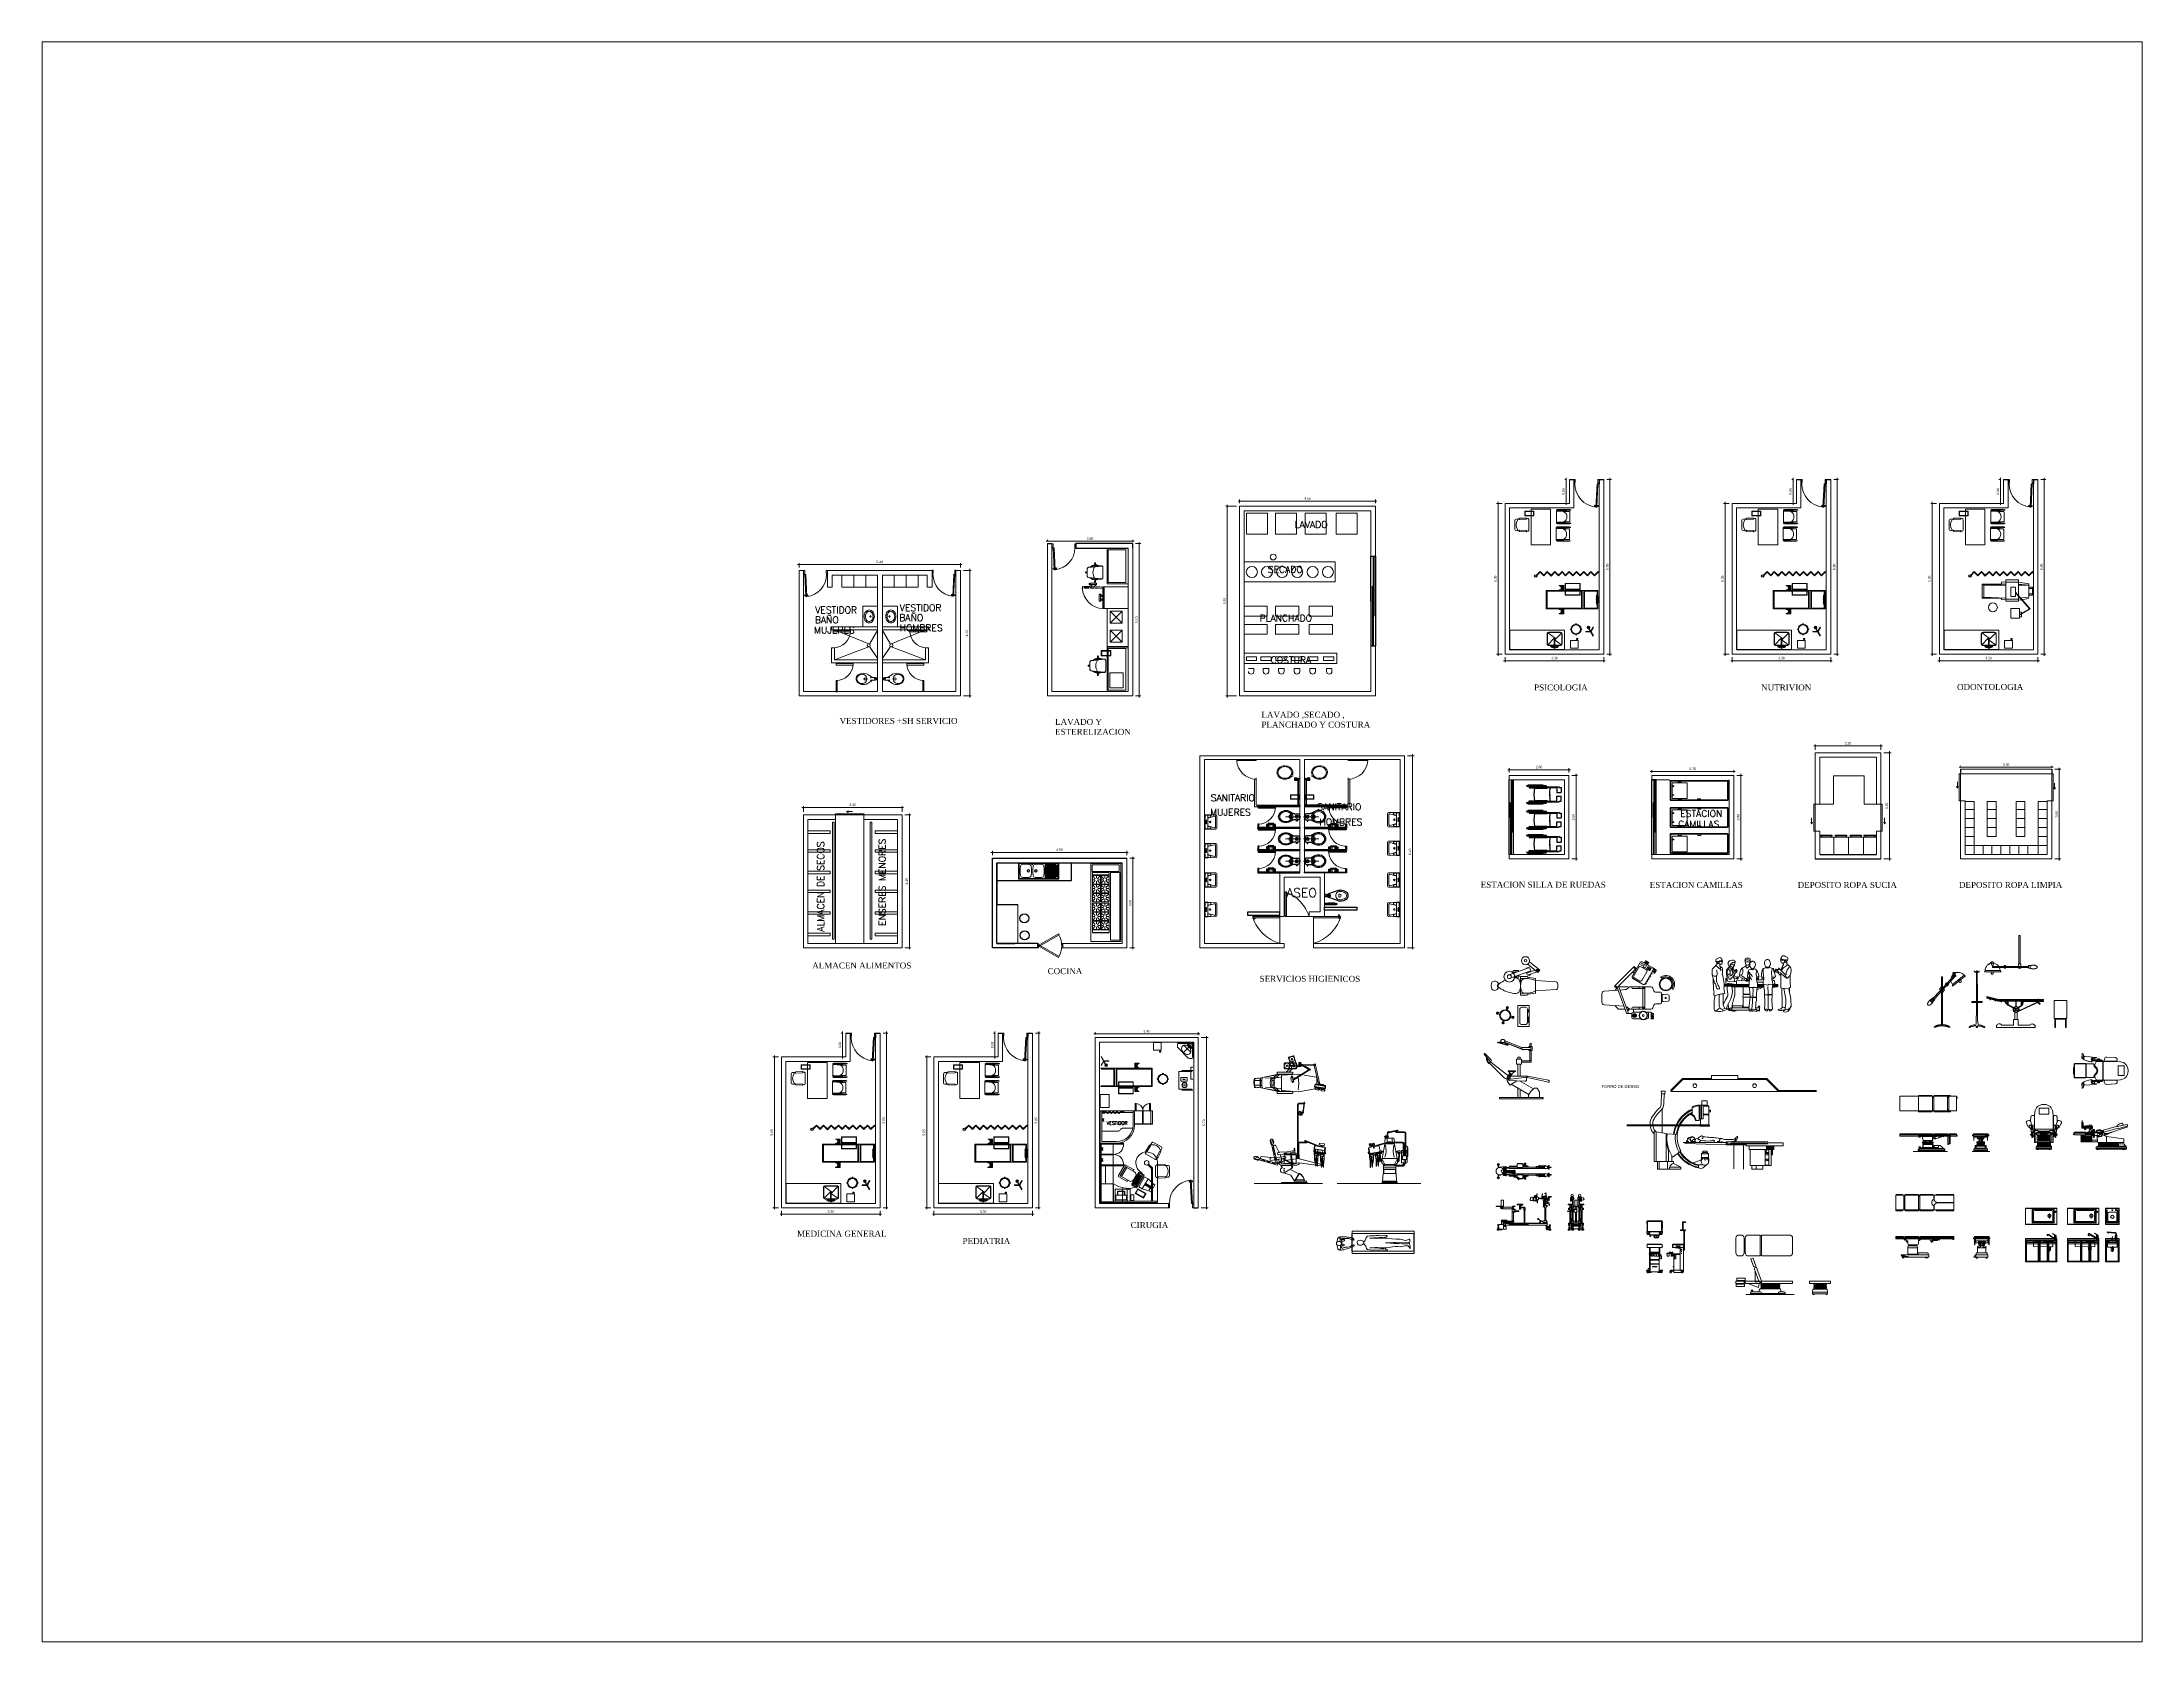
# Paper-space layout 'Layout1' of a CAD drawing. Header units: metres. Extents: x 1.05 to 9.45, y 0.8 to 7.2.
# The model-space entities are those that its viewports show. They can reach past a viewport. Long polylines and large blocks are cut down to what shows.
import ezdxf
from ezdxf.enums import TextEntityAlignment as Align

# ---------------------------------------------------------------- set-up
doc = ezdxf.new("R2010")
doc.units = ezdxf.units.M
doc.header["$MEASUREMENT"] = 0
doc.linetypes.add('HIDDEN', pattern=[0.375, 0.25, -0.125])
doc.linetypes.add('HIDDEN2', pattern=[0.1875, 0.125, -0.0625])
for name, color, linetype, lineweight in [('A. muebles', 152, 'Continuous', 15), ('HATCH', 8, 'Continuous', 9), ('MOB', 1, 'Continuous', 9), ('MOBILIARIO', 181, 'Continuous', 9), ('MUROS', 2, 'Continuous', 20), ('PROY', 5, 'HIDDEN', 13), ('PUERTAS', 97, 'Continuous', 13), ('sanitarios', 211, 'Continuous', 15), ('TEXT', 7, 'Continuous', 18)]:
    doc.layers.add(name, color=color, linetype=linetype, lineweight=lineweight)
for name, color, linetype in [('MURETE', 4, 'Continuous'), ('PM', 8, 'HIDDEN2'), ('VISTAS LEJANAS', 133, 'Continuous'), ('WC-HIDE', 1, 'Continuous')]:
    doc.layers.add(name, color=color, linetype=linetype)
doc.styles.add('STYLUS', font='stylu.ttf')
doc.styles.add('TEXTOS', font='romans.shx')
doc.styles.add('UNO', font='arial.ttf')
doc.dimstyles.new('EN 50', dxfattribs={"dimtxt": 0.08, "dimasz": 0.045, "dimexe": 0.05, "dimexo": 0.1, "dimgap": 0.05, "dimtad": 1, "dimlfac": -1, "dimzin": 1, "dimdsep": 46, "dimtxsty": 'UNO', "dimblk": 'ARCHTICK', "dimcen": 0.5, "dimdle": 0.05, "dimclrd": 1, "dimclre": 1, "dimclrt": 7, "dimazin": 0, "dimtm": 1e-09, "dimtfac": 1, "dimtix": 1, "dimtmove": 0, "dimatfit": 0, "dimldrblk": 'ARCHTICK', "dimfxl": 1, "dimtolj": 2, "dimlwd": 13, "dimlwe": 13, "dimarcsym": 0})

# ---------------------------------------------------------------- blocks, each defined once
blk = doc.blocks.new('gkgk')
for p, q in [((-0.037, 0.806), (-0.039, 0.766)), ((-0.015, 0.77), (-0.039, 0.766)), ((-0.013, 0.8), (-0.037, 0.806)), ((-0.035, 0.002), (0.008, 0.83)), ((-0.014, 0.776), (-0.015, 0.77)), ((-0.014, 0.776), (-0.013, 0.794)), ((-0.01, 0.776), (-0.014, 0.776)), ((-0.013, 0.794), (-0.013, 0.8)), ((-0.009, 0.793), (-0.013, 0.794)), ((-0.01, 0.776), (-0.009, 0.793)), ((-0.01, 0.776), (-0.01, 0.773)), ((-0.006, 0.773), (-0.01, 0.773)), ((-0.009, 0.793), (-0.009, 0.796)), ((-0.005, 0.796), (-0.009, 0.796)), ((-0.006, 0.773), (-0.007, 0.77)), ((-0.003, 0.77), (-0.007, 0.77)), ((-0.006, 0.773), (-0.005, 0.796)), ((-0.001, 0.798), (-0.005, 0.799)), ((-0.005, 0.796), (-0.005, 0.799)), ((-0.003, 0.77), (-0.001, 0.798)), ((0.003, 0.758), (-0.003, 0.77)), ((0.006, 0.81), (-0.001, 0.798)), ((0.043, 0.828), (0, 0)), ((0.003, 0.758), (0.006, 0.81)), ((0.005, 0.758), (0.003, 0.758)), ((0.007, 0.81), (0.006, 0.81)), ((0.008, 0.83), (0.043, 0.828)), ((0.04, 0.756), (0.041, 0.756)), ((0.041, 0.756), (0.044, 0.808)), ((0.041, 0.782), (0.041, 0.782)), ((0.041, 0.782), (0.041, 0.782)), ((0.041, 0.756), (0.048, 0.767)), ((0.042, 0.808), (0.044, 0.808)), ((0.044, 0.808), (0.05, 0.796)), ((0.048, 0.767), (0.05, 0.796)), ((0.048, 0.767), (0.052, 0.767)), ((0.05, 0.796), (0.054, 0.796)), ((0.052, 0.77), (0.053, 0.792)), ((0.052, 0.77), (0.056, 0.77)), ((0.052, 0.77), (0.052, 0.767)), ((0.053, 0.792), (0.054, 0.796)), ((0.053, 0.792), (0.057, 0.792)), ((0.056, 0.772), (0.057, 0.79)), ((0.056, 0.772), (0.06, 0.772)), ((0.056, 0.772), (0.056, 0.77)), ((0.057, 0.79), (0.057, 0.792)), ((0.057, 0.79), (0.061, 0.79)), ((0.06, 0.772), (0.061, 0.79)), ((0.06, 0.772), (0.06, 0.766)), ((0.06, 0.766), (0.084, 0.76)), ((0.061, 0.79), (0.062, 0.796)), ((0.062, 0.796), (0.086, 0.799)), ((0.086, 0.799), (0.084, 0.76)), ((-0.07, 0.002), (-0.045, 0.002)), ((-0.07, 0.002), (-0.07, -0.008)), ((-0.045, 0.002), (-0.045, -0.043)), ((-0.035, 0.002), (0, 0)), ((0.785, 0.002), (0.785, -0.043)), ((0.81, 0.002), (0.785, 0.002)), ((0.81, 0.002), (0.81, -0.008)), ((-0.08, -0.008), (-0.08, -0.138)), ((-0.08, -0.008), (-0.07, -0.008)), ((-0.08, -0.138), (-0.07, -0.138)), ((-0.07, -0.138), (-0.07, -0.148)), ((-0.07, -0.148), (-0.035, -0.148)), ((-0.035, -0.043), (-0.045, -0.043)), ((-0.045, -0.073), (-0.045, -0.073)), ((-0.045, -0.073), (-0.045, -0.073)), ((-0.035, -0.043), (-0.035, -0.148)), ((-0.035, -0.148), (-0.035, -0.043)), ((0.775, -0.043), (0.775, -0.148)), ((0.775, -0.148), (0.775, -0.043)), ((0.775, -0.043), (0.785, -0.043)), ((0.81, -0.148), (0.775, -0.148)), ((0.785, -0.073), (0.785, -0.073)), ((0.785, -0.073), (0.785, -0.073)), ((0.82, -0.008), (0.81, -0.008)), ((0.82, -0.138), (0.81, -0.138)), ((0.81, -0.138), (0.81, -0.148)), ((0.82, -0.008), (0.82, -0.138))]:
    blk.add_line(p, q)
at = {"ltscale": 0.25}
blk.add_circle((-0.04, 0.002), 0.005, dxfattribs=at)
blk.add_arc((-0.045, 0.002), 0.83, 360, 83.89303)
blk = doc.blocks.new('_ArchTick')
at = {"color": 0, "linetype": 'ByBlock', "const_width": 0.15}
blk.add_lwpolyline([(-0.5, -0.5), (0.5, 0.5)], dxfattribs=at)
blk = doc.blocks.new('*D8')
at = {"color": 1, "lineweight": 13, "transparency": 16777216}
for p, q in [((257.371, -127.35), (257.631, -127.35)), ((257.581, -127.3), (257.581, -131.6)), ((257.371, -131.55), (257.631, -131.55))]:
    blk.add_line(p, q, dxfattribs=at)
at = {"layer": 'Defpoints', "color": 0, "transparency": 16777216}
for p in [(257.271, -127.35), (257.271, -131.55), (257.581, -131.55)]:
    blk.add_point(p, dxfattribs=at)
at = {"color": 1, "lineweight": 13, "transparency": 16777216, "xscale": 0.045, "yscale": 0.045, "zscale": 0.045}
for p, rotation in [((257.581, -127.35), 90), ((257.581, -131.55), 270)]:
    blk.add_blockref('_ArchTick', p, dxfattribs=dict(at, rotation=rotation))
at = {"color": 7, "transparency": 16777216, "insert": (257.49, -129.45), "char_height": 0.08, "attachment_point": 5, "rotation": 90, "style": 'UNO'}
blk.add_mtext('\\A2;4.20', dxfattribs=at)
blk = doc.blocks.new('*D9')
at = {"color": 1, "lineweight": 13, "transparency": 16777216}
for p, q in [((257.321, -127.154), (251.821, -127.154)), ((251.871, -127.25), (251.871, -127.104)), ((257.271, -127.25), (257.271, -127.104))]:
    blk.add_line(p, q, dxfattribs=at)
at = {"layer": 'Defpoints', "color": 0, "transparency": 16777216}
for p in [(251.871, -127.154), (251.871, -127.35), (257.271, -127.35)]:
    blk.add_point(p, dxfattribs=at)
at = {"color": 1, "lineweight": 13, "transparency": 16777216, "xscale": 0.045, "yscale": 0.045, "zscale": 0.045, "rotation": 180}
blk.add_blockref('_ArchTick', (251.871, -127.154), dxfattribs=at)
at = {"color": 1, "lineweight": 13, "transparency": 16777216, "xscale": 0.045, "yscale": 0.045, "zscale": 0.045}
blk.add_blockref('_ArchTick', (257.271, -127.154), dxfattribs=at)
at = {"color": 7, "transparency": 16777216, "insert": (254.571, -127.064), "char_height": 0.08, "attachment_point": 5, "style": 'UNO'}
blk.add_mtext('\\A2;5.40', dxfattribs=at)
blk = doc.blocks.new('2320022')
at = {"linetype": 'HIDDEN'}
for p, q in [((0.18, 0.32), (0, 0.32)), ((0.165, 0.305), (0.015, 0.305))]:
    blk.add_line(p, q, dxfattribs=at)
for p, q in [((0, 0.32), (0, 0)), ((0, 0), (0.18, 0)), ((0.015, 0.305), (0.015, 0.015)), ((0.165, 0.015), (0.015, 0.015)), ((0.165, 0.305), (0.165, 0.015)), ((0.18, 0), (0.18, 0.32))]:
    blk.add_line(p, q)
blk = doc.blocks.new('8140069')
for p, q in [((-0.253, 0.002), (-0.313, 0.002)), ((-0.313, 0.002), (-0.313, -0.015)), ((-0.222, 0.002), (-0.245, 0.002)), ((-0.168, 0.214), (-0.22, -0.216)), ((0.12, 0.259), (-0.126, 0.259)), ((-0.011, 0.259), (-0.011, 0.303)), ((0.005, 0.303), (-0.011, 0.303)), ((0.005, 0.259), (0.005, 0.303)), ((0.162, 0.214), (0.213, -0.216)), ((0.216, 0.002), (0.245, 0.002)), ((0.253, 0.002), (0.307, 0.002)), ((0.307, -0.015), (0.307, 0.002)), ((-0.254, -0.015), (-0.313, -0.015)), ((-0.224, -0.015), (-0.246, -0.015)), ((-0.177, -0.271), (0.171, -0.271)), ((0.218, -0.015), (0.246, -0.015)), ((0.254, -0.015), (0.307, -0.015))]:
    blk.add_line(p, q)
for centre, radius, start, end in [((-0.313, -0.006), 0.017, 27.58655, 329.21664), ((0, -0.019), 0.254, 140.55024, 205.22735), ((0, -0.019), 0.246, 145.013, 200.76459), ((0.862, -0.127), 1.092, 161.78138, 184.65613), ((-0.003, -0.263), 0.329, 54.68201, 125.31799), ((-0.126, 0.209), 0.05, 90, 173.21875), ((-0.126, 0.209), 0.0431, 90, 173.21875), ((-0.003, 0.303), 0.017, 297.58655, 239.21664), ((0.12, 0.209), 0.05, 6.78125, 90), ((0.12, 0.209), 0.0431, 6.78125, 90), ((-0.868, -0.127), 1.092, 355.34387, 18.21862), ((0, -0.019), 0.254, 331.67315, 42.45003), ((0, -0.019), 0.246, 335.6246, 38.49859), ((0.307, -0.007), 0.017, 207.58655, 149.21664), ((-0.177, -0.221), 0.05, 173.21875, 270), ((-0.177, -0.221), 0.0431, 173.21875, 270), ((0.171, -0.221), 0.05, 270, 6.78125), ((0.171, -0.221), 0.0431, 270, 6.78125)]:
    blk.add_arc(centre, radius, start, end)
blk = doc.blocks.new('6190059')
for p, q in [((0, 0.75), (0, -0.75)), ((0.7, 0.75), (0, 0.75)), ((0.074, -0.691), (0.074, 0.709)), ((0.074, 0.709), (0.674, 0.709)), ((0.674, -0.691), (0.674, 0.709)), ((0.7, -0.75), (0.7, 0.75)), ((0.074, -0.691), (0.674, -0.691)), ((0, -0.75), (0.7, -0.75))]:
    blk.add_line(p, q)
blk = doc.blocks.new('2470059')
at = {"linetype": 'HIDDEN'}
for p, q in [((-0.228, 0.262), (-0.228, -0.238)), ((0.222, 0.262), (-0.228, 0.262)), ((0.222, -0.238), (0.222, 0.262)), ((-0.228, -0.238), (0.222, -0.238))]:
    blk.add_line(p, q, dxfattribs=at)
blk = doc.blocks.new('6190752')
for p, q in [((-0.6, 0.7), (-0.6, 0)), ((0.6, 0.7), (-0.6, 0.7)), ((-0.6, 0), (0.6, 0)), ((-0.559, 0.074), (-0.559, 0.674)), ((0.541, 0.674), (-0.559, 0.674)), ((0.541, 0.074), (-0.559, 0.074)), ((0.541, 0.074), (0.541, 0.674)), ((0.6, 0), (0.6, 0.7))]:
    blk.add_line(p, q)
blk = doc.blocks.new('*D12')
at = {"color": 1, "lineweight": 13, "transparency": 16777216}
for p, q in [((260.136, -126.373), (263.086, -126.373)), ((260.186, -126.35), (260.186, -126.323)), ((263.036, -126.35), (263.036, -126.323))]:
    blk.add_line(p, q, dxfattribs=at)
at = {"layer": 'Defpoints', "color": 0, "transparency": 16777216}
for p in [(260.186, -126.45), (263.036, -126.373), (263.036, -126.45)]:
    blk.add_point(p, dxfattribs=at)
at = {"color": 1, "lineweight": 13, "transparency": 16777216, "xscale": 0.045, "yscale": 0.045, "zscale": 0.045, "rotation": 180}
blk.add_blockref('_ArchTick', (260.186, -126.373), dxfattribs=at)
at = {"color": 1, "lineweight": 13, "transparency": 16777216, "xscale": 0.045, "yscale": 0.045, "zscale": 0.045}
blk.add_blockref('_ArchTick', (263.036, -126.373), dxfattribs=at)
at = {"color": 7, "transparency": 16777216, "insert": (261.611, -126.282), "char_height": 0.08, "attachment_point": 5, "style": 'UNO'}
blk.add_mtext('\\A2;2.85', dxfattribs=at)
blk = doc.blocks.new('*D13')
at = {"color": 1, "lineweight": 13, "transparency": 16777216}
for p, q in [((263.136, -126.45), (263.308, -126.45)), ((263.258, -126.4), (263.258, -131.6)), ((263.136, -131.55), (263.308, -131.55))]:
    blk.add_line(p, q, dxfattribs=at)
at = {"layer": 'Defpoints', "color": 0, "transparency": 16777216}
for p in [(263.036, -126.45), (263.036, -131.55), (263.258, -131.55)]:
    blk.add_point(p, dxfattribs=at)
at = {"color": 1, "lineweight": 13, "transparency": 16777216, "xscale": 0.045, "yscale": 0.045, "zscale": 0.045}
for p, rotation in [((263.258, -126.45), 90), ((263.258, -131.55), 270)]:
    blk.add_blockref('_ArchTick', p, dxfattribs=dict(at, rotation=rotation))
at = {"color": 7, "transparency": 16777216, "insert": (263.167, -129), "char_height": 0.08, "attachment_point": 5, "rotation": 90, "style": 'UNO'}
blk.add_mtext('\\A2;5.10', dxfattribs=at)
blk = doc.blocks.new('TARJA')
for p, q in [((-0.014, -0.022), (-0.227, 0.194)), ((0.23, 0.196), (-0.014, 0.018)), ((0.232, -0.198), (0.019, 0.018)), ((0.019, -0.022), (-0.225, -0.2)), ((-0.134, -0.27), (-0.134, -0.273)), ((-0.134, -0.273), (-0.054, -0.273)), ((-0.127, -0.263), (-0.055, -0.263)), ((-0.008, -0.3), (-0.008, -0.06)), ((0.012, -0.3), (0.012, -0.06)), ((0.139, -0.273), (0.058, -0.273)), ((0.132, -0.263), (0.059, -0.263)), ((0.139, -0.27), (0.139, -0.273))]:
    blk.add_line(p, q)
for points in [[(0.012, -0.225), (0.194, -0.225, 0.414214), (0.254, -0.165), (0.254, 0.161, 0.414214), (0.194, 0.221), (-0.19, 0.221, 0.414214), (-0.25, 0.161), (-0.25, -0.165, 0.414214), (-0.19, -0.225), (-0.007, -0.225)], [(0.012, -0.215), (0.194, -0.215, 0.414214), (0.244, -0.165), (0.244, 0.161, 0.414214), (0.194, 0.211), (-0.19, 0.211, 0.414214), (-0.24, 0.161), (-0.24, -0.165, 0.414214), (-0.19, -0.215), (-0.007, -0.215)]]:
    blk.add_lwpolyline(points, format="xyb")
for radius in [0.026, 0.021]:
    blk.add_circle((0.002, -0.002), radius)
for centre, radius, start, end in [((-0.127, -0.27), 0.00711, 89.98224, 179.98224), ((-0.07, -0.27), 0.0345, 185.25448, 168.76167), ((-0.07, -0.27), 0.0167, 190.90126, 156.33355), ((0.002, -0.3), 0.02, 120, 60), ((0.002, -0.06), 0.01, 0, 180), ((0.002, -0.3), 0.01, 180, 0), ((0.075, -0.27), 0.0345, 11.23833, 354.74552), ((0.075, -0.27), 0.0167, 23.66645, 349.09874), ((0.132, -0.27), 0.00711, 0.01776, 90.01776)]:
    blk.add_arc(centre, radius, start, end)
blk = doc.blocks.new('CESTO')
for points in [[(-0.077, 0.159), (0.073, 0.159), (0.073, -0.141), (-0.077, -0.141)], [(-0.067, 0.149), (0.063, 0.149), (0.063, -0.131), (-0.067, -0.131)]]:
    blk.add_lwpolyline(points, close=True)
blk = doc.blocks.new('*D15')
at = {"color": 1, "lineweight": 13, "transparency": 16777216}
for p, q in [((251.233, -148.9), (254.633, -148.9)), ((251.283, -148.784), (251.283, -148.95)), ((254.583, -148.784), (254.583, -148.95))]:
    blk.add_line(p, q, dxfattribs=at)
at = {"layer": 'Defpoints', "color": 0, "transparency": 16777216}
for p in [(251.283, -148.684), (254.583, -148.684), (254.583, -148.9)]:
    blk.add_point(p, dxfattribs=at)
at = {"color": 1, "lineweight": 13, "transparency": 16777216, "xscale": 0.045, "yscale": 0.045, "zscale": 0.045, "rotation": 180}
blk.add_blockref('_ArchTick', (251.283, -148.9), dxfattribs=at)
at = {"color": 1, "lineweight": 13, "transparency": 16777216, "xscale": 0.045, "yscale": 0.045, "zscale": 0.045}
blk.add_blockref('_ArchTick', (254.583, -148.9), dxfattribs=at)
at = {"color": 7, "transparency": 16777216, "insert": (252.933, -148.81), "char_height": 0.08, "attachment_point": 5, "style": 'UNO'}
blk.add_mtext('\\A2;3.30', dxfattribs=at)
blk = doc.blocks.new('*D16')
at = {"color": 1, "lineweight": 13, "transparency": 16777216}
for p, q in [((251.183, -143.634), (250.996, -143.634)), ((251.046, -148.734), (251.046, -143.584)), ((251.183, -148.684), (250.996, -148.684))]:
    blk.add_line(p, q, dxfattribs=at)
at = {"layer": 'Defpoints', "color": 0, "transparency": 16777216}
for p in [(251.046, -143.634), (251.283, -143.634), (251.283, -148.684)]:
    blk.add_point(p, dxfattribs=at)
at = {"color": 1, "lineweight": 13, "transparency": 16777216, "xscale": 0.045, "yscale": 0.045, "zscale": 0.045}
for p, rotation in [((251.046, -143.634), 90), ((251.046, -148.684), 270)]:
    blk.add_blockref('_ArchTick', p, dxfattribs=dict(at, rotation=rotation))
at = {"color": 7, "transparency": 16777216, "insert": (250.955, -146.159), "char_height": 0.08, "attachment_point": 5, "rotation": 90, "style": 'UNO'}
blk.add_mtext('\\A2;5.05', dxfattribs=at)
blk = doc.blocks.new('*D17')
at = {"color": 1, "lineweight": 13, "transparency": 16777216}
for p, q in [((253.333, -142.834), (253.279, -142.834)), ((253.329, -143.684), (253.329, -142.784)), ((253.333, -143.634), (253.279, -143.634))]:
    blk.add_line(p, q, dxfattribs=at)
at = {"layer": 'Defpoints', "color": 0, "transparency": 16777216}
for p in [(253.329, -142.834), (253.433, -142.834), (253.433, -143.634)]:
    blk.add_point(p, dxfattribs=at)
at = {"color": 1, "lineweight": 13, "transparency": 16777216, "xscale": 0.045, "yscale": 0.045, "zscale": 0.045}
for p, rotation in [((253.329, -142.834), 90), ((253.329, -143.634), 270)]:
    blk.add_blockref('_ArchTick', p, dxfattribs=dict(at, rotation=rotation))
at = {"color": 7, "transparency": 16777216, "insert": (253.238, -143.234), "char_height": 0.08, "attachment_point": 5, "rotation": 90, "style": 'UNO'}
blk.add_mtext('\\A2;0.80', dxfattribs=at)
blk = doc.blocks.new('*D18')
at = {"color": 1, "lineweight": 13, "transparency": 16777216}
for p, q in [((254.683, -142.834), (254.842, -142.834)), ((254.792, -142.784), (254.792, -148.734)), ((254.683, -148.684), (254.842, -148.684))]:
    blk.add_line(p, q, dxfattribs=at)
at = {"layer": 'Defpoints', "color": 0, "transparency": 16777216}
for p in [(254.583, -142.834), (254.583, -148.684), (254.792, -148.684)]:
    blk.add_point(p, dxfattribs=at)
at = {"color": 1, "lineweight": 13, "transparency": 16777216, "xscale": 0.045, "yscale": 0.045, "zscale": 0.045}
for p, rotation in [((254.792, -142.834), 90), ((254.792, -148.684), 270)]:
    blk.add_blockref('_ArchTick', p, dxfattribs=dict(at, rotation=rotation))
at = {"color": 7, "transparency": 16777216, "insert": (254.701, -145.759), "char_height": 0.08, "attachment_point": 5, "rotation": 90, "style": 'UNO'}
blk.add_mtext('\\A2;5.85', dxfattribs=at)
blk = doc.blocks.new('*D19')
at = {"color": 1, "lineweight": 13, "transparency": 16777216}
for p, q in [((256.332, -148.9), (259.732, -148.9)), ((256.382, -148.784), (256.382, -148.95)), ((259.682, -148.784), (259.682, -148.95))]:
    blk.add_line(p, q, dxfattribs=at)
at = {"layer": 'Defpoints', "color": 0, "transparency": 16777216}
for p in [(256.382, -148.684), (259.682, -148.684), (259.682, -148.9)]:
    blk.add_point(p, dxfattribs=at)
at = {"color": 1, "lineweight": 13, "transparency": 16777216, "xscale": 0.045, "yscale": 0.045, "zscale": 0.045, "rotation": 180}
blk.add_blockref('_ArchTick', (256.382, -148.9), dxfattribs=at)
at = {"color": 1, "lineweight": 13, "transparency": 16777216, "xscale": 0.045, "yscale": 0.045, "zscale": 0.045}
blk.add_blockref('_ArchTick', (259.682, -148.9), dxfattribs=at)
at = {"color": 7, "transparency": 16777216, "insert": (258.032, -148.81), "char_height": 0.08, "attachment_point": 5, "style": 'UNO'}
blk.add_mtext('\\A2;3.30', dxfattribs=at)
blk = doc.blocks.new('*D20')
at = {"color": 1, "lineweight": 13, "transparency": 16777216}
for p, q in [((256.282, -143.634), (256.094, -143.634)), ((256.144, -148.734), (256.144, -143.584)), ((256.282, -148.684), (256.094, -148.684))]:
    blk.add_line(p, q, dxfattribs=at)
at = {"layer": 'Defpoints', "color": 0, "transparency": 16777216}
for p in [(256.144, -143.634), (256.382, -143.634), (256.382, -148.684)]:
    blk.add_point(p, dxfattribs=at)
at = {"color": 1, "lineweight": 13, "transparency": 16777216, "xscale": 0.045, "yscale": 0.045, "zscale": 0.045}
for p, rotation in [((256.144, -143.634), 90), ((256.144, -148.684), 270)]:
    blk.add_blockref('_ArchTick', p, dxfattribs=dict(at, rotation=rotation))
at = {"color": 7, "transparency": 16777216, "insert": (256.053, -146.159), "char_height": 0.08, "attachment_point": 5, "rotation": 90, "style": 'UNO'}
blk.add_mtext('\\A2;5.05', dxfattribs=at)
blk = doc.blocks.new('*D21')
at = {"color": 1, "lineweight": 13, "transparency": 16777216}
for p, q in [((258.432, -142.834), (258.377, -142.834)), ((258.427, -143.684), (258.427, -142.784)), ((258.432, -143.634), (258.377, -143.634))]:
    blk.add_line(p, q, dxfattribs=at)
at = {"layer": 'Defpoints', "color": 0, "transparency": 16777216}
for p in [(258.427, -142.834), (258.532, -142.834), (258.532, -143.634)]:
    blk.add_point(p, dxfattribs=at)
at = {"color": 1, "lineweight": 13, "transparency": 16777216, "xscale": 0.045, "yscale": 0.045, "zscale": 0.045}
for p, rotation in [((258.427, -142.834), 90), ((258.427, -143.634), 270)]:
    blk.add_blockref('_ArchTick', p, dxfattribs=dict(at, rotation=rotation))
at = {"color": 7, "transparency": 16777216, "insert": (258.336, -143.234), "char_height": 0.08, "attachment_point": 5, "rotation": 90, "style": 'UNO'}
blk.add_mtext('\\A2;0.80', dxfattribs=at)
blk = doc.blocks.new('*D22')
at = {"color": 1, "lineweight": 13, "transparency": 16777216}
for p, q in [((259.782, -142.834), (259.94, -142.834)), ((259.89, -142.784), (259.89, -148.734)), ((259.782, -148.684), (259.94, -148.684))]:
    blk.add_line(p, q, dxfattribs=at)
at = {"layer": 'Defpoints', "color": 0, "transparency": 16777216}
for p in [(259.682, -142.834), (259.682, -148.684), (259.89, -148.684)]:
    blk.add_point(p, dxfattribs=at)
at = {"color": 1, "lineweight": 13, "transparency": 16777216, "xscale": 0.045, "yscale": 0.045, "zscale": 0.045}
for p, rotation in [((259.89, -142.834), 90), ((259.89, -148.684), 270)]:
    blk.add_blockref('_ArchTick', p, dxfattribs=dict(at, rotation=rotation))
at = {"color": 7, "transparency": 16777216, "insert": (259.8, -145.759), "char_height": 0.08, "attachment_point": 5, "rotation": 90, "style": 'UNO'}
blk.add_mtext('\\A2;5.85', dxfattribs=at)
blk = doc.blocks.new('*D23')
at = {"color": 1, "lineweight": 13, "transparency": 16777216}
for p, q in [((261.731, -142.859), (265.281, -142.859)), ((261.781, -142.884), (261.781, -142.809)), ((265.231, -142.909), (265.231, -142.809))]:
    blk.add_line(p, q, dxfattribs=at)
at = {"layer": 'Defpoints', "color": 0, "transparency": 16777216}
for p in [(261.781, -142.984), (265.231, -142.859), (265.231, -143.009)]:
    blk.add_point(p, dxfattribs=at)
at = {"color": 1, "lineweight": 13, "transparency": 16777216, "xscale": 0.045, "yscale": 0.045, "zscale": 0.045, "rotation": 180}
blk.add_blockref('_ArchTick', (261.781, -142.859), dxfattribs=at)
at = {"color": 1, "lineweight": 13, "transparency": 16777216, "xscale": 0.045, "yscale": 0.045, "zscale": 0.045}
blk.add_blockref('_ArchTick', (265.231, -142.859), dxfattribs=at)
at = {"color": 7, "transparency": 16777216, "insert": (263.506, -142.769), "char_height": 0.08, "attachment_point": 5, "style": 'UNO'}
blk.add_mtext('\\A2;3.45', dxfattribs=at)
blk = doc.blocks.new('*D24')
at = {"color": 1, "lineweight": 13, "transparency": 16777216}
for p, q in [((265.331, -142.984), (265.561, -142.984)), ((265.511, -148.734), (265.511, -142.934)), ((265.331, -148.684), (265.561, -148.684))]:
    blk.add_line(p, q, dxfattribs=at)
at = {"layer": 'Defpoints', "color": 0, "transparency": 16777216}
for p in [(265.231, -142.984), (265.511, -142.984), (265.231, -148.684)]:
    blk.add_point(p, dxfattribs=at)
at = {"color": 1, "lineweight": 13, "transparency": 16777216, "xscale": 0.045, "yscale": 0.045, "zscale": 0.045}
for p, rotation in [((265.511, -142.984), 90), ((265.511, -148.684), 270)]:
    blk.add_blockref('_ArchTick', p, dxfattribs=dict(at, rotation=rotation))
at = {"color": 7, "transparency": 16777216, "insert": (265.42, -145.834), "char_height": 0.08, "attachment_point": 5, "rotation": 90, "style": 'UNO'}
blk.add_mtext('\\A2;5.70', dxfattribs=at)
blk = doc.blocks.new('wc13')
at = {"color": 0}
for p, q in [((-0.385, 0), (-0.385, 1.41)), ((-0.385, 1.41), (-0.355, 1.41)), ((-0.355, 0), (-0.355, 1.41)), ((0.245, 1.41), (0.385, 1.41)), ((0.245, 1.38), (0.245, 1.41)), ((0.385, 1.41), (0.385, 0)), ((0.227, 0.879), (0.227, 1.059)), ((0.227, 1.059), (0.26, 1.059)), ((0.227, 0.879), (0.26, 0.879)), ((0.245, 1.38), (0.36, 1.38)), ((0.26, 0.819), (0.26, 1.119)), ((0.36, 1.119), (0.26, 1.119)), ((0.36, 1.115), (0.26, 1.115)), ((0.36, 1.106), (0.26, 1.106)), ((0.36, 1.094), (0.26, 1.094)), ((0.36, 1.075), (0.26, 1.075)), ((0.36, 1.051), (0.26, 1.051)), ((0.36, 1.013), (0.26, 1.013)), ((0.36, 0.925), (0.26, 0.925)), ((0.36, 0.886), (0.26, 0.886)), ((0.36, 0.863), (0.26, 0.863)), ((0.36, 0.843), (0.26, 0.843)), ((0.36, 0.832), (0.26, 0.832)), ((0.36, 0.823), (0.26, 0.823)), ((0.36, 0.819), (0.26, 0.819)), ((0.36, 1.38), (0.36, 0)), ((0.36, 0.819), (0.36, 1.119)), ((-0.385, 0), (-0.355, 0)), ((-0.108, 0.217), (-0.179, 0.348)), ((-0.102, 0.065), (-0.102, 0.195)), ((-0.086, 0.325), (0.087, 0.325)), ((-0.057, 0.02), (0.059, 0.02)), ((0, -0.029), (0, 0.482)), ((0.104, 0.197), (0.104, 0.118)), ((0.149, 0.118), (0.104, 0.118)), ((0.104, 0.092), (0.149, 0.092)), ((0.104, 0.092), (0.104, 0.065)), ((0.108, 0.216), (0.158, 0.323)), ((0.149, 0.092), (0.149, 0.118)), ((0.36, 0), (0.385, 0))]:
    blk.add_line(p, q, dxfattribs=at)
blk.add_lwpolyline([(-0.332, 1.395), (-0.332, 0.818), (-0.302, 0.818), (-0.302, 1.395)], close=True, dxfattribs=at)
for points in [[(-0.003, 0.229, 0.114983), (0.073, 0.247, 0.103863), (0.141, 0.3, 0.09123), (0.185, 0.378, 0.083945), (0.201, 0.472, 0.083945), (0.185, 0.567, 0.09123), (0.141, 0.644, 0.103863), (0.073, 0.698, 0.114983), (-0.003, 0.715, 0.114983), (-0.079, 0.698, 0.103863), (-0.148, 0.644, 0.09123), (-0.191, 0.567, 0.083945), (-0.207, 0.472, 0.083945), (-0.191, 0.378, 0.09123), (-0.148, 0.3, 0.103863), (-0.079, 0.247, 0.114983)], [(-0.003, 0.27, 0.114859), (0.059, 0.285, 0.103833), (0.115, 0.329, 0.091287), (0.152, 0.393, 0.084042), (0.165, 0.472, 0.084042), (0.152, 0.552, 0.091287), (0.115, 0.616, 0.103833), (0.059, 0.66, 0.114859), (-0.003, 0.674, 0.114859), (-0.065, 0.66, 0.103833), (-0.122, 0.616, 0.091287), (-0.158, 0.552, 0.084042), (-0.172, 0.472, 0.084042), (-0.158, 0.393, 0.091287), (-0.122, 0.329, 0.103833), (-0.065, 0.285, 0.114859)]]:
    blk.add_lwpolyline(points, format="xyb", close=True, dxfattribs=at)
blk.add_lwpolyline([(0.158, 0.323, 0.061992), (0.185, 0.378, 0.083945), (0.201, 0.472, 0.083945), (0.185, 0.567, 0.09123), (0.141, 0.644, 0.103863), (0.073, 0.698, 0.114983), (-0.003, 0.715, 0.114983), (-0.079, 0.698, 0.103863), (-0.148, 0.644, 0.09123), (-0.191, 0.567, 0.083945), (-0.207, 0.472, 0.083945), (-0.191, 0.378, 0.048605), (-0.171, 0.334, 0.103863)], format="xyb", dxfattribs=at)
for radius in [0.0562, 0.03]:
    blk.add_circle((-0.001, 0.104), radius, dxfattribs=at)
for centre, radius, start, end in [((-0.332, 1.395), 0.577, 270, 0), ((-0.147, 0.195), 0.0451, 360, 28.46875), ((-0.057, 0.065), 0.0451, 180, 270), ((0, 0.323), 0.05, 0, 180), ((0, 0.361), 0.0625, 216.8699, 323.1301), ((0.059, 0.065), 0.0451, 270, 0), ((0.149, 0.197), 0.0451, 154.92288, 180)]:
    blk.add_arc(centre, radius, start, end, dxfattribs=at)
at = {"layer": 'WC-HIDE', "color": 0}
for points in [[(-0.385, 1.41), (-0.385, 0), (-0.355, 0), (-0.355, 1.41)], [(0.36, 0), (0.36, 0.819), (0.26, 0.819), (0.26, 0.879), (0.227, 0.879), (0.227, 1.059), (0.26, 1.059), (0.26, 1.119), (0.36, 1.119), (0.36, 1.38), (0.245, 1.38), (0.245, 1.41), (0.385, 1.41), (0.385, 0)], [(-0.302, 1.395), (-0.302, 0.818), (-0.332, 0.818), (-0.332, 1.395)]]:
    blk.add_lwpolyline(points, close=True, dxfattribs=at)
blk.add_lwpolyline([(0.059, 0.02, 0.414214), (0.104, 0.065), (0.104, 0.092), (0.149, 0.092), (0.149, 0.118), (0.104, 0.118), (0.104, 0.197, -0.109858), (0.108, 0.216), (0.158, 0.323, 0.061992), (0.185, 0.378, 0.083945), (0.201, 0.472, 0.083945), (0.185, 0.567, 0.09123), (0.141, 0.644, 0.103863), (0.073, 0.698, 0.114983), (-0.003, 0.715, 0.114983), (-0.079, 0.698, 0.103863), (-0.148, 0.644, 0.09123), (-0.191, 0.567, 0.083945), (-0.207, 0.472, 0.083945), (-0.191, 0.378, 0.032383), (-0.179, 0.348), (-0.108, 0.217, -0.124861), (-0.102, 0.195), (-0.102, 0.065, 0.414214), (-0.057, 0.02)], format="xyb", close=True, dxfattribs=at)
blk = doc.blocks.new('LAVB1')
for p, q in [((-0.231, 0), (-0.231, 0)), ((-0.228, 0.119), (-0.228, 0.109)), ((0, 0.02), (-0.215, 0.024)), ((-0.206, 0.415), (0, 0.415)), ((-0.003, 0.21), (0, 0.21)), ((-0.002, 0.115), (0.23, 0.119)), ((0, 0.415), (0.206, 0.415)), ((0.003, 0.21), (0, 0.21)), ((0, 0.02), (0.215, 0.024)), ((0.142, 0.135), (0.137, 0.135)), ((0.149, 0.14), (0.165, 0.199)), ((0.184, 0.214), (0.2, 0.214)), ((0.2, 0.214), (0.207, 0.214)), ((0.227, 0.194), (0.23, 0.039)), ((0.228, 0.119), (0.228, 0.109)), ((0.23, 0), (0.23, 0))]:
    blk.add_line(p, q)
blk.add_lwpolyline([(0.242, 0), (0.24, 0.121), (0.236, 0.386, 0.408931), (0.206, 0.415), (0, 0.415), (-0.206, 0.415, 0.408931), (-0.236, 0.386), (-0.24, 0.121), (-0.242, 0)], format="xyb", close=True)
for points in [[(-0.137, 0.135), (-0.142, 0.135, -0.328733), (-0.149, 0.14), (-0.165, 0.199, 0.332069), (-0.184, 0.214), (-0.2, 0.214), (-0.207, 0.214, 0.408931), (-0.227, 0.194), (-0.23, 0.039)], [(-0.132, 0.118), (-0.195, 0.345, -0.495783), (-0.176, 0.37), (0, 0.37), (0.176, 0.37, -0.495783), (0.195, 0.345), (0.132, 0.118)]]:
    blk.add_lwpolyline(points, format="xyb")
blk.add_lwpolyline([(0.002, 0.115), (-0.23, 0.119)])
for centre in [(-0.05, 0.056), (0.05, 0.056)]:
    blk.add_circle(centre, 0.0172)
for centre, radius, start, end in [((-0.23, 0.108), 0.011, 83.52628, 178.55132), ((-0.215, 0.039), 0.015, 178.96465, 268.96465), ((0, 0.19), 0.0251, 90, 270), ((0, 0.056), 0.0172, 90, 270), ((0, 0.19), 0.0251, 270, 90), ((0, 0.056), 0.0172, 270, 90), ((0.142, 0.142), 0.007, 271.72449, 344.51419), ((0.185, 0.194), 0.02, 91.03535, 164.51419), ((0.207, 0.194), 0.02, 1.03535, 90), ((0.215, 0.039), 0.015, 271.03535, 1.03535), ((0.23, 0.108), 0.011, 1.44868, 96.47372)]:
    blk.add_arc(centre, radius, start, end)
blk = doc.blocks.new('wc05')
at = {"color": 0}
for p, q in [((-0.467, 0.05), (-0.47, 0.05)), ((-0.42, 0.116), (-0.434, 0.121)), ((-0.127, 0.066), (-0.416, 0.167)), ((-0.15, 0.03), (-0.176, 0.015)), ((-0.176, 0.015), (-0.176, -0.015)), ((-0.133, 0.02), (-0.15, 0.03)), ((-0.15, 0.02), (-0.06, 0.02)), ((-0.06, 0.025), (-0.04, 0.025)), ((-0.06, 0.02), (-0.06, 0.025)), ((-0.06, 0.02), (-0.06, -0.02)), ((-0.04, 0.025), (-0.04, 0.035)), ((-0.04, -0.025), (-0.04, 0.025)), ((-0.03, 0.045), (0, 0.045)), ((0, 0.045), (0, -0.045)), ((-0.47, -0.05), (-0.467, -0.05)), ((-0.434, -0.121), (-0.42, -0.116)), ((-0.416, -0.167), (-0.127, -0.066)), ((-0.404, -0.269), (-0.41, -0.275)), ((-0.41, -0.275), (-0.41, -0.28)), ((-0.41, -0.285), (-0.41, -0.28)), ((-0.404, -0.291), (-0.41, -0.285)), ((-0.373, -0.263), (-0.404, -0.269)), ((-0.373, -0.297), (-0.404, -0.291)), ((-0.361, -0.275), (-0.373, -0.263)), ((-0.361, -0.285), (-0.373, -0.297)), ((-0.36, -0.285), (-0.36, -0.275)), ((-0.35, -0.275), (-0.36, -0.275)), ((-0.35, -0.285), (-0.36, -0.285)), ((-0.315, -0.263), (-0.355, -0.263)), ((-0.355, -0.275), (-0.355, -0.263)), ((-0.355, -0.297), (-0.355, -0.285)), ((-0.315, -0.297), (-0.355, -0.297)), ((-0.35, -0.285), (-0.35, -0.275)), ((-0.315, -0.302), (-0.315, -0.257)), ((-0.305, -0.257), (-0.315, -0.257)), ((-0.305, -0.265), (-0.315, -0.265)), ((-0.305, -0.28), (-0.315, -0.28)), ((-0.305, -0.295), (-0.315, -0.295)), ((-0.305, -0.302), (-0.315, -0.302)), ((-0.305, -0.302), (-0.305, -0.257)), ((-0.295, -0.263), (-0.305, -0.263)), ((-0.295, -0.297), (-0.305, -0.297)), ((-0.295, -0.302), (-0.295, -0.257)), ((-0.225, -0.257), (-0.295, -0.257)), ((-0.225, -0.302), (-0.295, -0.302)), ((-0.26, -0.265), (-0.273, -0.272)), ((-0.273, -0.272), (-0.273, -0.287)), ((-0.273, -0.287), (-0.26, -0.295)), ((-0.247, -0.272), (-0.26, -0.265)), ((-0.26, -0.295), (-0.247, -0.287)), ((-0.247, -0.287), (-0.247, -0.272)), ((-0.225, -0.302), (-0.225, -0.257)), ((-0.205, -0.263), (-0.225, -0.263)), ((-0.205, -0.297), (-0.225, -0.297)), ((-0.205, -0.302), (-0.205, -0.257)), ((-0.195, -0.257), (-0.205, -0.257)), ((-0.195, -0.265), (-0.205, -0.265)), ((-0.195, -0.28), (-0.205, -0.28)), ((-0.195, -0.295), (-0.205, -0.295)), ((-0.195, -0.302), (-0.205, -0.302)), ((-0.195, -0.302), (-0.195, -0.257)), ((-0.185, -0.263), (-0.195, -0.263)), ((-0.185, -0.297), (-0.195, -0.297)), ((-0.185, -0.302), (-0.185, -0.257)), ((-0.135, -0.257), (-0.185, -0.257)), ((-0.135, -0.302), (-0.185, -0.302)), ((-0.176, -0.015), (-0.15, -0.03)), ((-0.15, -0.02), (-0.06, -0.02)), ((-0.15, -0.03), (-0.133, -0.02)), ((-0.135, -0.302), (-0.135, -0.257)), ((-0.125, -0.263), (-0.135, -0.263)), ((-0.125, -0.297), (-0.135, -0.297)), ((-0.125, -0.302), (-0.125, -0.257)), ((-0.115, -0.257), (-0.125, -0.257)), ((-0.115, -0.265), (-0.125, -0.265)), ((-0.115, -0.28), (-0.125, -0.28)), ((-0.115, -0.295), (-0.125, -0.295)), ((-0.115, -0.302), (-0.125, -0.302)), ((-0.115, -0.302), (-0.115, -0.257)), ((-0.015, -0.263), (-0.115, -0.263)), ((-0.015, -0.297), (-0.115, -0.297)), ((-0.06, -0.025), (-0.06, -0.02)), ((-0.06, -0.025), (-0.04, -0.025)), ((-0.04, -0.035), (-0.04, -0.025)), ((-0.03, -0.045), (0, -0.045)), ((-0.015, -0.263), (0, -0.248)), ((-0.015, -0.297), (-0.015, -0.263)), ((-0.015, -0.297), (0, -0.312)), ((0, -0.248), (0, -0.312))]:
    blk.add_line(p, q, dxfattribs=at)
for centre, radius in [((-0.26, -0.28), 0.022), ((-0.26, -0.28), 0.01), ((-0.167, -0.28), 0.0176), ((-0.177, -0.28), 0.00773)]:
    blk.add_circle(centre, radius, dxfattribs=at)
for centre, radius, start, end in [((-0.613, 0), 0.157, 126.53708, 233.46292), ((-0.613, 0), 0.107, 127.0731, 232.9269), ((-0.496, -0.184), 0.375, 93.61721, 124.0915), ((-0.496, -0.184), 0.325, 94.13264, 123.89188), ((-0.49, 0), 0.05, 126.8699, 233.1301), ((-0.537, -0.137), 0.328, 68.18628, 86.97046), ((-0.537, -0.137), 0.278, 68.18628, 86.37453), ((-0.469, -0.084), 0.134, 90.32128, 112.29858), ((-0.645, 0), 0.185, 341.07536, 18.92464), ((-0.501, 0), 0.141, 305.15107, 54.84893), ((-0.15, 0), 0.04, 30, 330), ((-0.15, 0), 0.02, 89.9992, 270.0008), ((-0.15, 0), 0.07, 16.60155, 70.72996), ((-0.03, 0.035), 0.01, 90, 180), ((-0.496, 0.184), 0.375, 235.9085, 266.38279), ((-0.496, 0.184), 0.325, 236.10812, 265.86736), ((-0.469, 0.084), 0.134, 247.70142, 269.67872), ((-0.537, 0.137), 0.278, 273.62547, 291.81372), ((-0.537, 0.137), 0.328, 273.02954, 291.81372), ((-0.15, 0), 0.07, 289.27004, 343.39845), ((-0.03, -0.035), 0.01, 180, 270)]:
    blk.add_arc(centre, radius, start, end, dxfattribs=at)
at = {"layer": 'WC-HIDE', "color": 0}
blk.add_lwpolyline([(-0.127, -0.066, 0.240671), (-0.083, -0.02), (-0.06, -0.02), (-0.06, -0.025), (-0.04, -0.025), (-0.04, -0.035, 0.414214), (-0.03, -0.045), (0, -0.045), (0, 0.045), (-0.03, 0.045, 0.414214), (-0.04, 0.035), (-0.04, 0.025), (-0.06, 0.025), (-0.06, 0.02), (-0.083, 0.02, 0.240671), (-0.127, 0.066), (-0.416, 0.167, 0.082145), (-0.52, 0.19, 0.133758), (-0.706, 0.126, 0.503636), (-0.706, -0.126, 0.133758), (-0.52, -0.19, 0.082145), (-0.416, -0.167)], format="xyb", close=True, dxfattribs=at)
blk.add_lwpolyline([(0, -0.248), (0, -0.312), (-0.015, -0.297), (-0.115, -0.297), (-0.115, -0.302), (-0.125, -0.302), (-0.125, -0.297), (-0.135, -0.297), (-0.135, -0.302), (-0.185, -0.302), (-0.185, -0.302), (-0.185, -0.297), (-0.195, -0.297), (-0.195, -0.302), (-0.205, -0.302), (-0.205, -0.297), (-0.225, -0.297), (-0.225, -0.302), (-0.295, -0.302), (-0.295, -0.297), (-0.305, -0.297), (-0.305, -0.302), (-0.315, -0.302), (-0.315, -0.297), (-0.355, -0.297), (-0.355, -0.285), (-0.36, -0.285), (-0.373, -0.297), (-0.404, -0.291), (-0.41, -0.285), (-0.41, -0.275), (-0.404, -0.269), (-0.373, -0.263), (-0.36, -0.275), (-0.355, -0.275), (-0.355, -0.263), (-0.315, -0.263), (-0.315, -0.257), (-0.305, -0.257), (-0.305, -0.263), (-0.295, -0.263), (-0.295, -0.257), (-0.225, -0.257), (-0.225, -0.263), (-0.205, -0.263), (-0.205, -0.257), (-0.195, -0.257), (-0.195, -0.263), (-0.185, -0.263), (-0.185, -0.257), (-0.135, -0.257), (-0.135, -0.263), (-0.125, -0.263), (-0.125, -0.257), (-0.115, -0.257), (-0.115, -0.263), (-0.015, -0.263)], close=True, dxfattribs=at)
blk = doc.blocks.new('PTA-I')
for p, q in [((-1, 0), (-1, 1)), ((-0.95, 1), (-1, 1)), ((-0.95, 0), (-1, 0)), ((-0.95, 0), (-0.95, 1)), ((0.07, 0), (-0.07, 0))]:
    blk.add_line(p, q)
blk.add_arc((-1, 0), 1, 0.0552, 87.0072)
blk = doc.blocks.new('*D28')
at = {"color": 1, "lineweight": 13, "transparency": 16777216}
for p, q in [((280.358, -134.081), (283.204, -134.081)), ((280.408, -134.11), (280.408, -134.031)), ((283.154, -134.11), (283.154, -134.031))]:
    blk.add_line(p, q, dxfattribs=at)
at = {"layer": 'Defpoints', "color": 0, "transparency": 16777216}
for p in [(280.408, -134.21), (283.154, -134.081), (283.154, -134.21)]:
    blk.add_point(p, dxfattribs=at)
at = {"color": 1, "lineweight": 13, "transparency": 16777216, "xscale": 0.045, "yscale": 0.045, "zscale": 0.045, "rotation": 180}
blk.add_blockref('_ArchTick', (280.408, -134.081), dxfattribs=at)
at = {"color": 1, "lineweight": 13, "transparency": 16777216, "xscale": 0.045, "yscale": 0.045, "zscale": 0.045}
blk.add_blockref('_ArchTick', (283.154, -134.081), dxfattribs=at)
at = {"color": 7, "transparency": 16777216, "insert": (281.781, -133.99), "char_height": 0.08, "attachment_point": 5, "style": 'UNO'}
blk.add_mtext('\\A2;2.75', dxfattribs=at)
blk = doc.blocks.new('*D29')
at = {"color": 1, "lineweight": 13, "transparency": 16777216}
for p, q in [((283.254, -134.21), (283.445, -134.21)), ((283.395, -137.057), (283.395, -134.16)), ((283.254, -137.007), (283.445, -137.007))]:
    blk.add_line(p, q, dxfattribs=at)
at = {"layer": 'Defpoints', "color": 0, "transparency": 16777216}
for p in [(283.154, -134.21), (283.395, -134.21), (283.154, -137.007)]:
    blk.add_point(p, dxfattribs=at)
at = {"color": 1, "lineweight": 13, "transparency": 16777216, "xscale": 0.045, "yscale": 0.045, "zscale": 0.045}
for p, rotation in [((283.395, -134.21), 90), ((283.395, -137.007), 270)]:
    blk.add_blockref('_ArchTick', p, dxfattribs=dict(at, rotation=rotation))
at = {"color": 7, "transparency": 16777216, "insert": (283.304, -135.608), "char_height": 0.08, "attachment_point": 5, "rotation": 90, "style": 'UNO'}
blk.add_mtext('\\A2;2.80', dxfattribs=at)
blk = doc.blocks.new('*D30')
at = {"color": 1, "lineweight": 13, "transparency": 16777216}
for p, q in [((277.737, -134.21), (277.928, -134.21)), ((277.878, -137.057), (277.878, -134.16)), ((277.737, -137.007), (277.928, -137.007))]:
    blk.add_line(p, q, dxfattribs=at)
at = {"layer": 'Defpoints', "color": 0, "transparency": 16777216}
for p in [(277.637, -134.21), (277.878, -134.21), (277.637, -137.007)]:
    blk.add_point(p, dxfattribs=at)
at = {"color": 1, "lineweight": 13, "transparency": 16777216, "xscale": 0.045, "yscale": 0.045, "zscale": 0.045}
for p, rotation in [((277.878, -134.21), 90), ((277.878, -137.007), 270)]:
    blk.add_blockref('_ArchTick', p, dxfattribs=dict(at, rotation=rotation))
at = {"color": 7, "transparency": 16777216, "insert": (277.787, -135.608), "char_height": 0.08, "attachment_point": 5, "rotation": 90, "style": 'UNO'}
blk.add_mtext('\\A2;2.80', dxfattribs=at)
blk = doc.blocks.new('GILÑF')
for p, q in [((-0.758, 0.294), (-0.121, 0.294)), ((-0.758, 0.269), (-0.121, 0.269)), ((-0.727, 0.321), (-0.215, 0.321)), ((-0.682, 0.252), (-0.682, 0.221)), ((-0.682, 0.252), (-0.545, 0.252)), ((-0.682, 0.221), (-0.545, 0.221)), ((-0.545, 0.252), (-0.545, 0.221)), ((-0.545, 0.249), (-0.081, 0.249)), ((-0.545, 0.224), (-0.081, 0.224)), ((-0.513, 0.224), (-0.533, -0.002)), ((-0.514, 0.212), (-0.081, 0.212)), ((-0.483, 0.269), (-0.483, 0.249)), ((-0.458, 0.269), (-0.458, 0.249)), ((-0.458, 0.256), (-0.081, 0.256)), ((-0.081, 0.256), (-0.081, 0.212)), ((-0.081, 0.249), (0.312, 0.249)), ((-0.081, 0.224), (0.232, 0.224)), ((0.005, 0.224), (-0.001, 0.054)), ((-0.001, 0.054), (0.001, -0.054)), ((-0.001, 0.054), (-0.001, 0.054)), ((-0.001, 0.054), (0.005, -0.224)), ((0.234, 0.224), (0.234, 0.064)), ((0.234, 0.082), (0.234, 0.064)), ((0.234, 0.064), (0.384, 0.064)), ((0.31, 0.224), (0.382, 0.224)), ((0.312, 0.249), (0.312, 0.224)), ((0.382, 0.224), (0.382, 0.064)), ((0.382, 0.087), (0.382, 0.064)), ((-0.758, -0.269), (-0.346, -0.269)), ((-0.758, -0.269), (-0.121, -0.269)), ((-0.758, -0.294), (-0.183, -0.294)), ((-0.758, -0.294), (-0.121, -0.294)), ((-0.727, -0.312), (-0.215, -0.312)), ((-0.682, -0.221), (-0.545, -0.221)), ((-0.682, -0.252), (-0.682, -0.221)), ((-0.682, -0.252), (-0.545, -0.252)), ((-0.545, -0.252), (-0.545, -0.221)), ((-0.545, -0.224), (-0.081, -0.224)), ((-0.545, -0.249), (-0.081, -0.249)), ((-0.533, -0.002), (-0.513, -0.224)), ((-0.514, -0.211), (-0.081, -0.211)), ((-0.483, -0.249), (-0.483, -0.269)), ((-0.458, -0.249), (-0.458, -0.269)), ((-0.458, -0.255), (-0.081, -0.255)), ((-0.382, -0.255), (-0.381, -0.255)), ((-0.081, -0.255), (-0.081, -0.211)), ((-0.081, -0.224), (0.234, -0.224)), ((-0.081, -0.249), (0.312, -0.249)), ((0.234, -0.224), (0.234, -0.064)), ((0.234, -0.064), (0.382, -0.064)), ((0.234, -0.078), (0.234, -0.064)), ((0.312, -0.224), (0.382, -0.224)), ((0.312, -0.249), (0.312, -0.224)), ((0.382, -0.224), (0.382, -0.064)), ((0.382, -0.082), (0.382, -0.064))]:
    blk.add_line(p, q)
for centre, start, end in [((-0.758, 0.281), 90, 270), ((-0.758, 0.281), 90, 270), ((-0.121, 0.281), 270, 90), ((-0.758, -0.281), 90, 270), ((-0.758, -0.281), 90, 270), ((-0.121, -0.281), 270, 90)]:
    blk.add_arc(centre, 0.0125, start, end)
blk = doc.blocks.new('*D32')
at = {"color": 1, "lineweight": 13, "transparency": 16777216}
for p, q in [((277.687, -134.02), (275.587, -134.02)), ((275.637, -134.11), (275.637, -133.97)), ((277.637, -134.11), (277.637, -133.97))]:
    blk.add_line(p, q, dxfattribs=at)
at = {"layer": 'Defpoints', "color": 0, "transparency": 16777216}
for p in [(275.637, -134.02), (275.637, -134.21), (277.637, -134.21)]:
    blk.add_point(p, dxfattribs=at)
at = {"color": 1, "lineweight": 13, "transparency": 16777216, "xscale": 0.045, "yscale": 0.045, "zscale": 0.045, "rotation": 180}
blk.add_blockref('_ArchTick', (275.637, -134.02), dxfattribs=at)
at = {"color": 1, "lineweight": 13, "transparency": 16777216, "xscale": 0.045, "yscale": 0.045, "zscale": 0.045}
blk.add_blockref('_ArchTick', (277.637, -134.02), dxfattribs=at)
at = {"color": 7, "transparency": 16777216, "insert": (276.637, -133.93), "char_height": 0.08, "attachment_point": 5, "style": 'UNO'}
blk.add_mtext('\\A2;2.00', dxfattribs=at)
blk = doc.blocks.new('*D33')
at = {"color": 1, "lineweight": 13, "transparency": 16777216}
for p, q in [((290.697, -133.94), (293.847, -133.94)), ((290.747, -133.907), (290.747, -133.89)), ((293.797, -133.939), (293.797, -133.89))]:
    blk.add_line(p, q, dxfattribs=at)
at = {"layer": 'Defpoints', "color": 0, "transparency": 16777216}
for p in [(290.747, -134.007), (293.797, -133.94), (293.797, -134.039)]:
    blk.add_point(p, dxfattribs=at)
at = {"color": 1, "lineweight": 13, "transparency": 16777216, "xscale": 0.045, "yscale": 0.045, "zscale": 0.045, "rotation": 180}
blk.add_blockref('_ArchTick', (290.747, -133.94), dxfattribs=at)
at = {"color": 1, "lineweight": 13, "transparency": 16777216, "xscale": 0.045, "yscale": 0.045, "zscale": 0.045}
blk.add_blockref('_ArchTick', (293.797, -133.94), dxfattribs=at)
at = {"color": 7, "transparency": 16777216, "insert": (292.272, -133.849), "char_height": 0.08, "attachment_point": 5, "style": 'UNO'}
blk.add_mtext('\\A2;3.05', dxfattribs=at)
blk = doc.blocks.new('*D34')
at = {"color": 1, "lineweight": 13, "transparency": 16777216}
for p, q in [((293.897, -134.007), (294.1, -134.007)), ((294.05, -137.057), (294.05, -133.957)), ((293.897, -137.007), (294.1, -137.007))]:
    blk.add_line(p, q, dxfattribs=at)
at = {"layer": 'Defpoints', "color": 0, "transparency": 16777216}
for p in [(293.797, -134.007), (294.05, -134.007), (293.797, -137.007)]:
    blk.add_point(p, dxfattribs=at)
at = {"color": 1, "lineweight": 13, "transparency": 16777216, "xscale": 0.045, "yscale": 0.045, "zscale": 0.045}
for p, rotation in [((294.05, -134.007), 90), ((294.05, -137.007), 270)]:
    blk.add_blockref('_ArchTick', p, dxfattribs=dict(at, rotation=rotation))
at = {"color": 7, "transparency": 16777216, "insert": (293.959, -135.507), "char_height": 0.08, "attachment_point": 5, "rotation": 90, "style": 'UNO'}
blk.add_mtext('\\A2;3.00', dxfattribs=at)
blk = doc.blocks.new('*D35')
at = {"color": 1, "lineweight": 13, "transparency": 16777216}
for p, q in [((288.13, -133.225), (285.83, -133.225)), ((285.88, -133.354), (285.88, -133.175)), ((288.08, -133.354), (288.08, -133.175))]:
    blk.add_line(p, q, dxfattribs=at)
at = {"layer": 'Defpoints', "color": 0, "transparency": 16777216}
for p in [(285.88, -133.225), (285.88, -133.454), (288.08, -133.454)]:
    blk.add_point(p, dxfattribs=at)
at = {"color": 1, "lineweight": 13, "transparency": 16777216, "xscale": 0.045, "yscale": 0.045, "zscale": 0.045, "rotation": 180}
blk.add_blockref('_ArchTick', (285.88, -133.225), dxfattribs=at)
at = {"color": 1, "lineweight": 13, "transparency": 16777216, "xscale": 0.045, "yscale": 0.045, "zscale": 0.045}
blk.add_blockref('_ArchTick', (288.08, -133.225), dxfattribs=at)
at = {"color": 7, "transparency": 16777216, "insert": (286.98, -133.134), "char_height": 0.08, "attachment_point": 5, "style": 'UNO'}
blk.add_mtext('\\A2;2.20', dxfattribs=at)
blk = doc.blocks.new('*D36')
at = {"color": 1, "lineweight": 13, "transparency": 16777216}
for p, q in [((288.18, -133.454), (288.417, -133.454)), ((288.367, -137.057), (288.367, -133.404)), ((288.18, -137.007), (288.417, -137.007))]:
    blk.add_line(p, q, dxfattribs=at)
at = {"layer": 'Defpoints', "color": 0, "transparency": 16777216}
for p in [(288.08, -133.454), (288.367, -133.454), (288.08, -137.007)]:
    blk.add_point(p, dxfattribs=at)
at = {"color": 1, "lineweight": 13, "transparency": 16777216, "xscale": 0.045, "yscale": 0.045, "zscale": 0.045}
for p, rotation in [((288.367, -133.454), 90), ((288.367, -137.007), 270)]:
    blk.add_blockref('_ArchTick', p, dxfattribs=dict(at, rotation=rotation))
at = {"color": 7, "transparency": 16777216, "insert": (288.277, -135.231), "char_height": 0.08, "attachment_point": 5, "rotation": 90, "style": 'UNO'}
blk.add_mtext('\\A2;3.55', dxfattribs=at)
blk = doc.blocks.new('*D37')
at = {"color": 1, "lineweight": 13, "transparency": 16777216}
for p, q in [((266.513, -125.201), (266.152, -125.201)), ((266.202, -125.151), (266.202, -131.6)), ((266.513, -131.55), (266.152, -131.55))]:
    blk.add_line(p, q, dxfattribs=at)
at = {"layer": 'Defpoints', "color": 0, "transparency": 16777216}
for p in [(266.613, -125.201), (266.202, -131.55), (266.613, -131.55)]:
    blk.add_point(p, dxfattribs=at)
at = {"color": 1, "lineweight": 13, "transparency": 16777216, "xscale": 0.045, "yscale": 0.045, "zscale": 0.045}
for p, rotation in [((266.202, -125.201), 90), ((266.202, -131.55), 270)]:
    blk.add_blockref('_ArchTick', p, dxfattribs=dict(at, rotation=rotation))
at = {"color": 7, "transparency": 16777216, "insert": (266.112, -128.376), "char_height": 0.08, "attachment_point": 5, "rotation": 90, "style": 'UNO'}
blk.add_mtext('\\A2;6.35', dxfattribs=at)
blk = doc.blocks.new('VAIVEN')
for p, q in [((0, -0.065), (0, 0.065)), ((0, 0.065), (0.01, 0.065)), ((0.01, 0.075), (0.01, 0.065)), ((0.01, 0.075), (0.04, 0.075)), ((0.04, 0.075), (0.04, 0.025)), ((0.05, 0.017), (0.743, 0.417)), ((0.07, -0.017), (0.763, 0.383)), ((0.763, 0.383), (0.743, 0.417)), ((0.86, 0.075), (0.86, -0.075)), ((0.89, 0.075), (0.86, 0.075)), ((0.86, 0), (0.86, 0)), ((0.86, 0), (0.86, 0)), ((0.89, 0.075), (0.89, 0.065)), ((0.9, 0.065), (0.89, 0.065)), ((0.9, 0.065), (0.9, -0.065)), ((0, -0.065), (0.01, -0.065)), ((0.01, -0.065), (0.01, -0.075)), ((0.01, -0.075), (0.04, -0.075)), ((0.04, 0), (0.027, 0)), ((0.04, -0.025), (0.04, -0.075)), ((0.89, -0.075), (0.86, -0.075)), ((0.9, -0.065), (0.89, -0.065)), ((0.89, -0.065), (0.89, -0.075))]:
    blk.add_line(p, q)
at = {"ltscale": 0.13}
for p, q in [((0.07, 0.017), (0.763, -0.383)), ((0.05, -0.017), (0.743, -0.417))]:
    blk.add_line(p, q, dxfattribs=at)
blk.add_circle((0.06, 0), 0.005)
blk.add_circle((0.06, 0), 0.005)
for centre, radius, start, end in [((0.057, 0), 0.0303, 124.51228, 235.48772), ((0.06, 0), 0.02, 60, 240), ((0.06, 0), 0.02, 120, 300), ((0.06, 0), 0.8, 328.56746, 28.56746)]:
    blk.add_arc(centre, radius, start, end)
blk = doc.blocks.new('labavo')
for p, q in [((-0.675, -0.537), (-0.675, 0.014)), ((-0.675, 0.014), (0.675, 0.014)), ((-0.611, 0), (0.611, 0)), ((0.675, -0.537), (0.675, 0.014)), ((0.675, -0.537), (-0.675, -0.537)), ((-0.656, -0.478), (-0.656, -0.045)), ((-0.645, -0.478), (-0.645, -0.045)), ((-0.645, -0.261), (-0.645, -0.228)), ((-0.611, -0.011), (0.611, -0.011)), ((0.611, -0.512), (-0.611, -0.512)), ((0.611, -0.523), (-0.611, -0.523)), ((0.213, -0.037), (0.584, -0.037)), ((0.213, -0.065), (0.624, -0.065)), ((0.213, -0.093), (0.624, -0.093)), ((0.213, -0.121), (0.624, -0.121)), ((0.213, -0.149), (0.624, -0.149)), ((0.213, -0.177), (0.624, -0.177)), ((0.213, -0.205), (0.624, -0.205)), ((0.213, -0.233), (0.624, -0.233)), ((0.213, -0.261), (0.624, -0.261)), ((0.213, -0.29), (0.624, -0.29)), ((0.213, -0.318), (0.624, -0.318)), ((0.213, -0.346), (0.624, -0.346)), ((0.213, -0.374), (0.624, -0.374)), ((0.213, -0.402), (0.624, -0.402)), ((0.213, -0.43), (0.624, -0.43)), ((0.213, -0.458), (0.624, -0.458)), ((0.213, -0.486), (0.581, -0.486)), ((0.645, -0.478), (0.645, -0.045)), ((0.656, -0.478), (0.656, -0.045))]:
    blk.add_line(p, q)
for centre, radius in [((-0.344, -0.261), 0.0427), ((-0.344, -0.261), 0.0309), ((-0.216, -0.037), 0.0197), ((-0.088, -0.261), 0.0427), ((-0.088, -0.261), 0.0309)]:
    blk.add_circle(centre, radius)
for centre, radius, start, end in [((-0.611, -0.045), 0.045, 90, 180), ((-0.611, -0.478), 0.045, 180, 270), ((-0.611, -0.045), 0.0337, 90, 180), ((-0.611, -0.478), 0.0337, 180, 270), ((0.222, -0.261), 0.843, 169.61876, 190.38124), ((-0.525, -0.125), 0.0843, 97.23, 169.61876), ((-0.525, -0.398), 0.0843, 190.38124, 262.77), ((-0.43, -0.878), 0.843, 82.77, 97.23), ((-0.43, 0.355), 0.843, 262.77, 277.23), ((-0.334, -0.125), 0.0843, 10.38124, 82.77), ((-0.334, -0.398), 0.0843, 277.23, 349.61876), ((-1.081, -0.261), 0.843, 349.61876, 10.38124), ((0.649, -0.261), 0.843, 169.61876, 190.38124), ((-0.098, -0.125), 0.0843, 97.23, 169.61876), ((-0.098, -0.398), 0.0843, 190.38124, 262.77), ((-0.002, -0.878), 0.843, 82.77, 97.23), ((-0.002, 0.355), 0.843, 262.77, 277.23), ((0.093, -0.125), 0.0843, 10.38124, 82.77), ((0.093, -0.398), 0.0843, 277.23, 349.61876), ((-0.653, -0.261), 0.843, 349.61876, 10.38124), ((0.611, -0.045), 0.045, 0, 90), ((0.611, -0.045), 0.0337, 0, 90), ((0.611, -0.478), 0.0337, 270, 0), ((0.611, -0.478), 0.045, 270, 0)]:
    blk.add_arc(centre, radius, start, end)
blk = doc.blocks.new('*D40')
at = {"color": 1, "lineweight": 13, "transparency": 16777216}
for p, q in [((251.966, -135.286), (255.366, -135.286)), ((252.016, -135.432), (252.016, -135.236)), ((255.316, -135.432), (255.316, -135.236))]:
    blk.add_line(p, q, dxfattribs=at)
at = {"layer": 'Defpoints', "color": 0, "transparency": 16777216}
for p in [(252.016, -135.532), (255.316, -135.286), (255.316, -135.532)]:
    blk.add_point(p, dxfattribs=at)
at = {"color": 1, "lineweight": 13, "transparency": 16777216, "xscale": 0.045, "yscale": 0.045, "zscale": 0.045, "rotation": 180}
blk.add_blockref('_ArchTick', (252.016, -135.286), dxfattribs=at)
at = {"color": 1, "lineweight": 13, "transparency": 16777216, "xscale": 0.045, "yscale": 0.045, "zscale": 0.045}
blk.add_blockref('_ArchTick', (255.316, -135.286), dxfattribs=at)
at = {"color": 7, "transparency": 16777216, "insert": (253.666, -135.196), "char_height": 0.08, "attachment_point": 5, "style": 'UNO'}
blk.add_mtext('\\A2;3.30', dxfattribs=at)
blk = doc.blocks.new('*D41')
at = {"color": 1, "lineweight": 13, "transparency": 16777216}
for p, q in [((255.416, -135.532), (255.614, -135.532)), ((255.564, -135.482), (255.564, -140.032)), ((255.416, -139.982), (255.614, -139.982))]:
    blk.add_line(p, q, dxfattribs=at)
at = {"layer": 'Defpoints', "color": 0, "transparency": 16777216}
for p in [(255.316, -135.532), (255.316, -139.982), (255.564, -139.982)]:
    blk.add_point(p, dxfattribs=at)
at = {"color": 1, "lineweight": 13, "transparency": 16777216, "xscale": 0.045, "yscale": 0.045, "zscale": 0.045}
for p, rotation in [((255.564, -135.532), 90), ((255.564, -139.982), 270)]:
    blk.add_blockref('_ArchTick', p, dxfattribs=dict(at, rotation=rotation))
at = {"color": 7, "transparency": 16777216, "insert": (255.473, -137.757), "char_height": 0.08, "attachment_point": 5, "rotation": 90, "style": 'UNO'}
blk.add_mtext('\\A2;4.45', dxfattribs=at)
blk = doc.blocks.new('*D42')
at = {"color": 1, "lineweight": 13, "transparency": 16777216}
for p, q in [((258.29, -136.786), (262.89, -136.786)), ((258.34, -136.882), (258.34, -136.736)), ((262.84, -136.882), (262.84, -136.736))]:
    blk.add_line(p, q, dxfattribs=at)
at = {"layer": 'Defpoints', "color": 0, "transparency": 16777216}
for p in [(258.34, -136.982), (262.84, -136.786), (262.84, -136.982)]:
    blk.add_point(p, dxfattribs=at)
at = {"color": 1, "lineweight": 13, "transparency": 16777216, "xscale": 0.045, "yscale": 0.045, "zscale": 0.045, "rotation": 180}
blk.add_blockref('_ArchTick', (258.34, -136.786), dxfattribs=at)
at = {"color": 1, "lineweight": 13, "transparency": 16777216, "xscale": 0.045, "yscale": 0.045, "zscale": 0.045}
blk.add_blockref('_ArchTick', (262.84, -136.786), dxfattribs=at)
at = {"color": 7, "transparency": 16777216, "insert": (260.59, -136.696), "char_height": 0.08, "attachment_point": 5, "style": 'UNO'}
blk.add_mtext('\\A2;4.50', dxfattribs=at)
blk = doc.blocks.new('*D43')
at = {"color": 1, "lineweight": 13, "transparency": 16777216}
for p, q in [((262.94, -136.982), (263.097, -136.982)), ((263.047, -136.932), (263.047, -140.032)), ((262.94, -139.982), (263.097, -139.982))]:
    blk.add_line(p, q, dxfattribs=at)
at = {"layer": 'Defpoints', "color": 0, "transparency": 16777216}
for p in [(262.84, -136.982), (262.84, -139.982), (263.047, -139.982)]:
    blk.add_point(p, dxfattribs=at)
at = {"color": 1, "lineweight": 13, "transparency": 16777216, "xscale": 0.045, "yscale": 0.045, "zscale": 0.045}
for p, rotation in [((263.047, -136.982), 90), ((263.047, -139.982), 270)]:
    blk.add_blockref('_ArchTick', p, dxfattribs=dict(at, rotation=rotation))
at = {"color": 7, "transparency": 16777216, "insert": (262.956, -138.482), "char_height": 0.08, "attachment_point": 5, "rotation": 90, "style": 'UNO'}
blk.add_mtext('\\A2;3.00', dxfattribs=at)
blk = doc.blocks.new('*D44')
at = {"color": 1, "lineweight": 13, "transparency": 16777216}
for p, q in [((272.407, -133.505), (272.407, -140.032)), ((272.235, -133.555), (272.457, -133.555)), ((272.235, -139.982), (272.457, -139.982))]:
    blk.add_line(p, q, dxfattribs=at)
at = {"layer": 'Defpoints', "color": 0, "transparency": 16777216}
for p in [(272.135, -133.555), (272.135, -139.982), (272.407, -139.982)]:
    blk.add_point(p, dxfattribs=at)
at = {"color": 1, "lineweight": 13, "transparency": 16777216, "xscale": 0.045, "yscale": 0.045, "zscale": 0.045}
for p, rotation in [((272.407, -133.555), 90), ((272.407, -139.982), 270)]:
    blk.add_blockref('_ArchTick', p, dxfattribs=dict(at, rotation=rotation))
at = {"color": 7, "transparency": 16777216, "insert": (272.316, -136.769), "char_height": 0.08, "attachment_point": 5, "rotation": 90, "style": 'UNO'}
blk.add_mtext('\\A2;6.43', dxfattribs=at)
blk = doc.blocks.new('*D45')
at = {"color": 1, "lineweight": 13, "transparency": 16777216}
for p, q in [((275.453, -130.374), (278.853, -130.374)), ((275.503, -130.257), (275.503, -130.424)), ((278.803, -130.257), (278.803, -130.424))]:
    blk.add_line(p, q, dxfattribs=at)
at = {"layer": 'Defpoints', "color": 0, "transparency": 16777216}
for p in [(275.503, -130.157), (278.803, -130.157), (278.803, -130.374)]:
    blk.add_point(p, dxfattribs=at)
at = {"color": 1, "lineweight": 13, "transparency": 16777216, "xscale": 0.045, "yscale": 0.045, "zscale": 0.045, "rotation": 180}
blk.add_blockref('_ArchTick', (275.503, -130.374), dxfattribs=at)
at = {"color": 1, "lineweight": 13, "transparency": 16777216, "xscale": 0.045, "yscale": 0.045, "zscale": 0.045}
blk.add_blockref('_ArchTick', (278.803, -130.374), dxfattribs=at)
at = {"color": 7, "transparency": 16777216, "insert": (277.153, -130.283), "char_height": 0.08, "attachment_point": 5, "style": 'UNO'}
blk.add_mtext('\\A2;3.30', dxfattribs=at)
blk = doc.blocks.new('*D46')
at = {"color": 1, "lineweight": 13, "transparency": 16777216}
for p, q in [((275.403, -125.107), (275.215, -125.107)), ((275.265, -130.207), (275.265, -125.057)), ((275.403, -130.157), (275.215, -130.157))]:
    blk.add_line(p, q, dxfattribs=at)
at = {"layer": 'Defpoints', "color": 0, "transparency": 16777216}
for p in [(275.265, -125.107), (275.503, -125.107), (275.503, -130.157)]:
    blk.add_point(p, dxfattribs=at)
at = {"color": 1, "lineweight": 13, "transparency": 16777216, "xscale": 0.045, "yscale": 0.045, "zscale": 0.045}
for p, rotation in [((275.265, -125.107), 90), ((275.265, -130.157), 270)]:
    blk.add_blockref('_ArchTick', p, dxfattribs=dict(at, rotation=rotation))
at = {"color": 7, "transparency": 16777216, "insert": (275.174, -127.632), "char_height": 0.08, "attachment_point": 5, "rotation": 90, "style": 'UNO'}
blk.add_mtext('\\A2;5.05', dxfattribs=at)
blk = doc.blocks.new('*D47')
at = {"color": 1, "lineweight": 13, "transparency": 16777216}
for p, q in [((277.553, -124.307), (277.498, -124.307)), ((277.548, -125.157), (277.548, -124.257)), ((277.553, -125.107), (277.498, -125.107))]:
    blk.add_line(p, q, dxfattribs=at)
at = {"layer": 'Defpoints', "color": 0, "transparency": 16777216}
for p in [(277.548, -124.307), (277.653, -124.307), (277.653, -125.107)]:
    blk.add_point(p, dxfattribs=at)
at = {"color": 1, "lineweight": 13, "transparency": 16777216, "xscale": 0.045, "yscale": 0.045, "zscale": 0.045}
for p, rotation in [((277.548, -124.307), 90), ((277.548, -125.107), 270)]:
    blk.add_blockref('_ArchTick', p, dxfattribs=dict(at, rotation=rotation))
at = {"color": 7, "transparency": 16777216, "insert": (277.457, -124.707), "char_height": 0.08, "attachment_point": 5, "rotation": 90, "style": 'UNO'}
blk.add_mtext('\\A2;0.80', dxfattribs=at)
blk = doc.blocks.new('*D48')
at = {"color": 1, "lineweight": 13, "transparency": 16777216}
for p, q in [((278.903, -124.307), (279.061, -124.307)), ((279.011, -124.257), (279.011, -130.207)), ((278.903, -130.157), (279.061, -130.157))]:
    blk.add_line(p, q, dxfattribs=at)
at = {"layer": 'Defpoints', "color": 0, "transparency": 16777216}
for p in [(278.803, -124.307), (278.803, -130.157), (279.011, -130.157)]:
    blk.add_point(p, dxfattribs=at)
at = {"color": 1, "lineweight": 13, "transparency": 16777216, "xscale": 0.045, "yscale": 0.045, "zscale": 0.045}
for p, rotation in [((279.011, -124.307), 90), ((279.011, -130.157), 270)]:
    blk.add_blockref('_ArchTick', p, dxfattribs=dict(at, rotation=rotation))
at = {"color": 7, "transparency": 16777216, "insert": (278.92, -127.232), "char_height": 0.08, "attachment_point": 5, "rotation": 90, "style": 'UNO'}
blk.add_mtext('\\A2;5.85', dxfattribs=at)
blk = doc.blocks.new('*D49')
at = {"color": 1, "lineweight": 13, "transparency": 16777216}
for p, q in [((283.051, -130.374), (286.451, -130.374)), ((283.101, -130.257), (283.101, -130.424)), ((286.401, -130.257), (286.401, -130.424))]:
    blk.add_line(p, q, dxfattribs=at)
at = {"layer": 'Defpoints', "color": 0, "transparency": 16777216}
for p in [(283.101, -130.157), (286.401, -130.157), (286.401, -130.374)]:
    blk.add_point(p, dxfattribs=at)
at = {"color": 1, "lineweight": 13, "transparency": 16777216, "xscale": 0.045, "yscale": 0.045, "zscale": 0.045, "rotation": 180}
blk.add_blockref('_ArchTick', (283.101, -130.374), dxfattribs=at)
at = {"color": 1, "lineweight": 13, "transparency": 16777216, "xscale": 0.045, "yscale": 0.045, "zscale": 0.045}
blk.add_blockref('_ArchTick', (286.401, -130.374), dxfattribs=at)
at = {"color": 7, "transparency": 16777216, "insert": (284.751, -130.283), "char_height": 0.08, "attachment_point": 5, "style": 'UNO'}
blk.add_mtext('\\A2;3.30', dxfattribs=at)
blk = doc.blocks.new('*D50')
at = {"color": 1, "lineweight": 13, "transparency": 16777216}
for p, q in [((283.001, -125.107), (282.814, -125.107)), ((282.864, -130.207), (282.864, -125.057)), ((283.001, -130.157), (282.814, -130.157))]:
    blk.add_line(p, q, dxfattribs=at)
at = {"layer": 'Defpoints', "color": 0, "transparency": 16777216}
for p in [(282.864, -125.107), (283.101, -125.107), (283.101, -130.157)]:
    blk.add_point(p, dxfattribs=at)
at = {"color": 1, "lineweight": 13, "transparency": 16777216, "xscale": 0.045, "yscale": 0.045, "zscale": 0.045}
for p, rotation in [((282.864, -125.107), 90), ((282.864, -130.157), 270)]:
    blk.add_blockref('_ArchTick', p, dxfattribs=dict(at, rotation=rotation))
at = {"color": 7, "transparency": 16777216, "insert": (282.773, -127.632), "char_height": 0.08, "attachment_point": 5, "rotation": 90, "style": 'UNO'}
blk.add_mtext('\\A2;5.05', dxfattribs=at)
blk = doc.blocks.new('*D51')
at = {"color": 1, "lineweight": 13, "transparency": 16777216}
for p, q in [((285.151, -124.307), (285.096, -124.307)), ((285.146, -125.157), (285.146, -124.257)), ((285.151, -125.107), (285.096, -125.107))]:
    blk.add_line(p, q, dxfattribs=at)
at = {"layer": 'Defpoints', "color": 0, "transparency": 16777216}
for p in [(285.146, -124.307), (285.251, -124.307), (285.251, -125.107)]:
    blk.add_point(p, dxfattribs=at)
at = {"color": 1, "lineweight": 13, "transparency": 16777216, "xscale": 0.045, "yscale": 0.045, "zscale": 0.045}
for p, rotation in [((285.146, -124.307), 90), ((285.146, -125.107), 270)]:
    blk.add_blockref('_ArchTick', p, dxfattribs=dict(at, rotation=rotation))
at = {"color": 7, "transparency": 16777216, "insert": (285.056, -124.707), "char_height": 0.08, "attachment_point": 5, "rotation": 90, "style": 'UNO'}
blk.add_mtext('\\A2;0.80', dxfattribs=at)
blk = doc.blocks.new('*D52')
at = {"color": 1, "lineweight": 13, "transparency": 16777216}
for p, q in [((286.501, -124.307), (286.66, -124.307)), ((286.61, -124.257), (286.61, -130.207)), ((286.501, -130.157), (286.66, -130.157))]:
    blk.add_line(p, q, dxfattribs=at)
at = {"layer": 'Defpoints', "color": 0, "transparency": 16777216}
for p in [(286.401, -124.307), (286.401, -130.157), (286.61, -130.157)]:
    blk.add_point(p, dxfattribs=at)
at = {"color": 1, "lineweight": 13, "transparency": 16777216, "xscale": 0.045, "yscale": 0.045, "zscale": 0.045}
for p, rotation in [((286.61, -124.307), 90), ((286.61, -130.157), 270)]:
    blk.add_blockref('_ArchTick', p, dxfattribs=dict(at, rotation=rotation))
at = {"color": 7, "transparency": 16777216, "insert": (286.519, -127.232), "char_height": 0.08, "attachment_point": 5, "rotation": 90, "style": 'UNO'}
blk.add_mtext('\\A2;5.85', dxfattribs=at)
blk = doc.blocks.new('*D53')
at = {"color": 1, "lineweight": 13, "transparency": 16777216}
for p, q in [((289.985, -130.374), (293.385, -130.374)), ((290.035, -130.257), (290.035, -130.424)), ((293.335, -130.257), (293.335, -130.424))]:
    blk.add_line(p, q, dxfattribs=at)
at = {"layer": 'Defpoints', "color": 0, "transparency": 16777216}
for p in [(290.035, -130.157), (293.335, -130.157), (293.335, -130.374)]:
    blk.add_point(p, dxfattribs=at)
at = {"color": 1, "lineweight": 13, "transparency": 16777216, "xscale": 0.045, "yscale": 0.045, "zscale": 0.045, "rotation": 180}
blk.add_blockref('_ArchTick', (290.035, -130.374), dxfattribs=at)
at = {"color": 1, "lineweight": 13, "transparency": 16777216, "xscale": 0.045, "yscale": 0.045, "zscale": 0.045}
blk.add_blockref('_ArchTick', (293.335, -130.374), dxfattribs=at)
at = {"color": 7, "transparency": 16777216, "insert": (291.685, -130.283), "char_height": 0.08, "attachment_point": 5, "style": 'UNO'}
blk.add_mtext('\\A2;3.30', dxfattribs=at)
blk = doc.blocks.new('*D54')
at = {"color": 1, "lineweight": 13, "transparency": 16777216}
for p, q in [((289.935, -125.107), (289.748, -125.107)), ((289.798, -130.207), (289.798, -125.057)), ((289.935, -130.157), (289.748, -130.157))]:
    blk.add_line(p, q, dxfattribs=at)
at = {"layer": 'Defpoints', "color": 0, "transparency": 16777216}
for p in [(289.798, -125.107), (290.035, -125.107), (290.035, -130.157)]:
    blk.add_point(p, dxfattribs=at)
at = {"color": 1, "lineweight": 13, "transparency": 16777216, "xscale": 0.045, "yscale": 0.045, "zscale": 0.045}
for p, rotation in [((289.798, -125.107), 90), ((289.798, -130.157), 270)]:
    blk.add_blockref('_ArchTick', p, dxfattribs=dict(at, rotation=rotation))
at = {"color": 7, "transparency": 16777216, "insert": (289.707, -127.632), "char_height": 0.08, "attachment_point": 5, "rotation": 90, "style": 'UNO'}
blk.add_mtext('\\A2;5.05', dxfattribs=at)
blk = doc.blocks.new('*D55')
at = {"color": 1, "lineweight": 13, "transparency": 16777216}
for p, q in [((292.085, -124.307), (292.031, -124.307)), ((292.081, -125.157), (292.081, -124.257)), ((292.085, -125.107), (292.031, -125.107))]:
    blk.add_line(p, q, dxfattribs=at)
at = {"layer": 'Defpoints', "color": 0, "transparency": 16777216}
for p in [(292.081, -124.307), (292.185, -124.307), (292.185, -125.107)]:
    blk.add_point(p, dxfattribs=at)
at = {"color": 1, "lineweight": 13, "transparency": 16777216, "xscale": 0.045, "yscale": 0.045, "zscale": 0.045}
for p, rotation in [((292.081, -124.307), 90), ((292.081, -125.107), 270)]:
    blk.add_blockref('_ArchTick', p, dxfattribs=dict(at, rotation=rotation))
at = {"color": 7, "transparency": 16777216, "insert": (291.99, -124.707), "char_height": 0.08, "attachment_point": 5, "rotation": 90, "style": 'UNO'}
blk.add_mtext('\\A2;0.80', dxfattribs=at)
blk = doc.blocks.new('*D56')
at = {"color": 1, "lineweight": 13, "transparency": 16777216}
for p, q in [((293.435, -124.307), (293.594, -124.307)), ((293.544, -124.257), (293.544, -130.207)), ((293.435, -130.157), (293.594, -130.157))]:
    blk.add_line(p, q, dxfattribs=at)
at = {"layer": 'Defpoints', "color": 0, "transparency": 16777216}
for p in [(293.335, -124.307), (293.335, -130.157), (293.544, -130.157)]:
    blk.add_point(p, dxfattribs=at)
at = {"color": 1, "lineweight": 13, "transparency": 16777216, "xscale": 0.045, "yscale": 0.045, "zscale": 0.045}
for p, rotation in [((293.544, -124.307), 90), ((293.544, -130.157), 270)]:
    blk.add_blockref('_ArchTick', p, dxfattribs=dict(at, rotation=rotation))
at = {"color": 7, "transparency": 16777216, "insert": (293.453, -127.232), "char_height": 0.08, "attachment_point": 5, "rotation": 90, "style": 'UNO'}
blk.add_mtext('\\A2;5.85', dxfattribs=at)
blk = doc.blocks.new('CAMILLA')
at = {"layer": 'MOBILIARIO'}
for p, q in [((4116.665, 2569.117), (4116.665, 2569.517)), ((4116.665, 2569.517), (4116.665, 2569.117)), ((4116.665, 2569.117), (4117.009, 2569.117)), ((4117.009, 2569.585), (4117.435, 2569.585)), ((4117.009, 2569.014), (4117.435, 2569.014)), ((4117.435, 2569.117), (4118.165, 2569.117)), ((4117.57, 2569.549), (4118.22, 2569.549)), ((4117.57, 2569.085), (4118.22, 2569.085)), ((4118.165, 2569.517), (4118.22, 2569.549)), ((4118.165, 2569.517), (4118.165, 2569.117)), ((4118.165, 2569.117), (4118.165, 2569.517)), ((4118.165, 2569.117), (4118.22, 2569.085)), ((4118.22, 2569.085), (4118.22, 2569.549)), ((4118.22, 2569.549), (4118.22, 2569.082))]:
    blk.add_line(p, q, dxfattribs=at)
for points in [[(4117.105, 2569.35), (4116.61, 2569.912), (4116.963, 2570.111)], [(4117.105, 2569.373), (4116.633, 2569.908), (4116.97, 2570.098)], [(4116.665, 2569.562), (4117.009, 2569.615)], [(4116.665, 2569.517), (4117.009, 2569.556)], [(4116.665, 2569.446), (4116.665, 2569.19)], [(4116.665, 2569.189), (4116.665, 2569.444)], [(4116.665, 2569.117), (4117.009, 2569.079)], [(4116.665, 2569.117), (4116.665, 2569.06)], [(4116.665, 2569.072), (4117.009, 2569.019)], [(4117.435, 2569.614), (4117.57, 2569.603), (4117.57, 2569.549)], [(4117.435, 2569.557), (4118.165, 2569.517)], [(4117.435, 2569.078), (4118.165, 2569.117)], [(4117.435, 2569.008), (4117.57, 2569.02), (4117.57, 2569.085)]]:
    blk.add_lwpolyline(points, dxfattribs=at)
for points in [[(4116.969, 2570.178), (4116.903, 2570.178), (4116.903, 2570.018), (4116.969, 2570.018)], [(4116.969, 2570.224), (4117.262, 2570.224), (4117.262, 2569.898), (4116.969, 2569.898)], [(4117.009, 2569.659), (4117.435, 2569.659), (4117.435, 2568.941), (4117.009, 2568.941)], [(4116.665, 2569.225), (4116.537, 2569.225), (4116.537, 2569.449), (4116.665, 2569.449)], [(4116.665, 2569.41), (4116.537, 2569.41), (4116.537, 2569.185), (4116.665, 2569.185)], [(4117.105, 2569.497), (4117.263, 2569.497), (4117.263, 2569.186), (4117.105, 2569.186)]]:
    blk.add_lwpolyline(points, close=True, dxfattribs=at)
blk = doc.blocks.new('*D58')
at = {"color": 1, "lineweight": 13, "transparency": 16777216}
for p, q in [((266.563, -125.031), (271.211, -125.031)), ((266.613, -125.101), (266.613, -124.981)), ((271.161, -125.101), (271.161, -124.981))]:
    blk.add_line(p, q, dxfattribs=at)
at = {"layer": 'Defpoints', "color": 0, "transparency": 16777216}
for p in [(271.161, -125.031), (266.613, -125.201), (271.161, -125.201)]:
    blk.add_point(p, dxfattribs=at)
at = {"color": 1, "lineweight": 13, "transparency": 16777216, "xscale": 0.045, "yscale": 0.045, "zscale": 0.045, "rotation": 180}
blk.add_blockref('_ArchTick', (266.613, -125.031), dxfattribs=at)
at = {"color": 1, "lineweight": 13, "transparency": 16777216, "xscale": 0.045, "yscale": 0.045, "zscale": 0.045}
blk.add_blockref('_ArchTick', (271.161, -125.031), dxfattribs=at)
at = {"color": 7, "transparency": 16777216, "insert": (268.887, -124.94), "char_height": 0.08, "attachment_point": 5, "style": 'UNO'}
blk.add_mtext('\\A2;4.55', dxfattribs=at)
blk = doc.blocks.new('CIRUJANO')
at = {"lineweight": 0}
for p, q in [((-0.033, 1.67), (0.016, 1.669)), ((0.016, 1.669), (0.039, 1.666))]:
    blk.add_line(p, q, dxfattribs=at)
blk.add_lwpolyline([(-0.348, 1.403), (-0.339, 1.43), (-0.31, 1.438), (-0.263, 1.427)])
at = {"linetype": 'Continuous'}
for points in [[(-0.249, 1.355), (-0.282, 1.407), (-0.32, 1.407), (-0.313, 1.424), (-0.263, 1.427), (-0.22, 1.427), (-0.237, 1.467), (-0.225, 1.472), (-0.163, 1.405), (-0.149, 1.388)], [(0.022, 1.276), (-0.004, 1.276), (-0.023, 1.27), (-0.149, 1.384), (-0.149, 1.42), (-0.102, 1.534), (-0.076, 1.566)], [(-0.147, 1.41), (-0.132, 1.408)], [(0.136, 1.534), (0.136, 1.534), (0.136, 1.534), (0.136, 1.534), (0.172, 1.474), (0.186, 1.394), (0.162, 1.244), (0.15, 1.218), (0.16, 0.961), (0.169, 0.876), (0.169, 0.828), (0.125, 0.802), (-0.026, 0.788), (-0.128, 0.797)], [(0.124, 1.503), (0.055, 1.41), (0.01, 1.277)], [(-0.322, 1.388), (-0.328, 1.405), (-0.353, 1.402), (-0.367, 1.393), (-0.362, 1.374), (-0.36, 1.357), (-0.348, 1.35), (-0.318, 1.334), (-0.305, 1.341), (-0.309, 1.362), (-0.348, 1.35)], [(-0.31, 1.367), (-0.319, 1.382), (-0.341, 1.382), (-0.362, 1.374)], [(-0.273, 1.334), (-0.306, 1.341)], [(-0.249, 1.355), (-0.244, 1.339), (-0.263, 1.325), (-0.273, 1.334), (-0.249, 1.355)], [(-0.263, 1.325), (-0.18, 1.237), (-0.163, 1.234), (-0.156, 1.239)], [(-0.246, 1.345), (-0.171, 1.317), (-0.155, 1.301), (-0.158, 1.237), (-0.161, 1.082), (-0.158, 0.94), (-0.158, 0.814), (-0.128, 0.8), (-0.116, 0.322), (-0.116, 0.165), (-0.116, 0.154), (-0.163, 0.111), (-0.242, 0.08), (-0.244, 0.061), (-0.187, 0.047), (-0.132, 0.047), (-0.128, 0.058)], [(-0.156, 1.301), (-0.021, 1.177), (0.039, 1.138), (0.062, 1.138), (0.086, 1.158), (0.148, 1.22)], [(-0.059, 0.792), (-0.007, 0.557), (0.01, 0.431), (0.01, 0.291), (-0.01, 0.109), (0.062, 0.075)], [(-0.015, 1.27), (-0.015, 1.234), (0.034, 1.158), (0.043, 1.142)], [(0.012, 1.282), (0.043, 1.253)], [(0.129, 0.674), (0.11, 0.742), (0.11, 0.752)], [(0.131, 0.805), (0.132, 0.764), (0.132, 0.647), (0.153, 0.579), (0.176, 0.422), (0.192, 0.173), (0.182, 0.169), (0.15, 0.143)], [(-0.03, 0.066), (-0.128, 0.058)], [(-0.004, 0.155), (-0.059, 0.146), (-0.106, 0.161), (-0.106, 0.168)], [(0.005, 0.102), (-0.064, 0.031), (-0.055, 0.009), (0, 0), (0.088, 0.033), (0.111, 0.058)], [(0.111, 0.058), (0.135, 0.058), (0.148, 0.099), (0.15, 0.143), (0.062, 0.075)]]:
    blk.add_lwpolyline(points, dxfattribs=at)
at = {"lineweight": 0}
for points, knots in [([(-0.152, 1.79), (-0.152, 1.783), (-0.153, 1.78), (-0.153, 1.775), (-0.153, 1.775), (-0.153, 1.77), (-0.151, 1.767), (-0.151, 1.762), (-0.151, 1.762), (-0.151, 1.757), (-0.167, 1.745), (-0.169, 1.742)], [0, 0, 0, 0, 0.333333, 0.333333, 0.333333, 0.333333, 0.666667, 0.666667, 0.666667, 0.666667, 1, 1, 1, 1]), ([(0.016, 1.85), (-0.018, 1.866), (-0.038, 1.884), (-0.076, 1.884), (-0.076, 1.884), (-0.122, 1.884), (-0.129, 1.831), (-0.152, 1.79)], [0.2, 0.2, 0.2, 0.2, 0.3, 0.3, 0.3, 0.3, 0.4, 0.4, 0.4, 0.4]), ([(-0.093, 1.541), (-0.1, 1.52), (-0.116, 1.505), (-0.116, 1.479), (-0.116, 1.479), (-0.116, 1.461), (-0.116, 1.451), (-0.115, 1.398)], [0.4097258, 0.4097258, 0.4097258, 0.4097258, 0.6666667, 0.6666667, 0.6666667, 0.6666667, 1, 1, 1, 1]), ([(-0.09, 1.641), (-0.09, 1.641), (-0.046, 1.63), (-0.046, 1.642), (-0.046, 1.642), (-0.046, 1.649), (-0.045, 1.668), (-0.033, 1.67)], [0.5, 0.5, 0.5, 0.5, 0.625, 0.625, 0.625, 0.625, 0.75, 0.75, 0.75, 0.75]), ([(-0.081, 1.626), (-0.072, 1.613), (-0.07, 1.602), (-0.07, 1.587), (-0.07, 1.587), (-0.07, 1.579), (-0.071, 1.574), (-0.076, 1.566)], [0.25, 0.25, 0.25, 0.25, 0.5, 0.5, 0.5, 0.5, 0.75, 0.75, 0.75, 0.75]), ([(-0.074, 1.762), (-0.052, 1.753), (-0.047, 1.731), (-0.024, 1.731), (-0.024, 1.731), (-0.013, 1.731), (-0.009, 1.736), (0.001, 1.738)], [0.5, 0.5, 0.5, 0.5, 0.6, 0.6, 0.6, 0.6, 0.7, 0.7, 0.7, 0.7]), ([(0.001, 1.738), (0.005, 1.733), (0.009, 1.729), (0.009, 1.722), (0.009, 1.722), (0.009, 1.712), (0.001, 1.707), (0.001, 1.697), (0.001, 1.697), (0.001, 1.685), (0.03, 1.685), (0.042, 1.685)], [0.7, 0.7, 0.7, 0.7, 0.8, 0.8, 0.8, 0.8, 0.9, 0.9, 0.9, 0.9, 1, 1, 1, 1]), ([(0.042, 1.685), (0.051, 1.722), (0.081, 1.745), (0.081, 1.783), (0.081, 1.783), (0.081, 1.819), (0.05, 1.836), (0.016, 1.85)], [0, 0, 0, 0, 0.1, 0.1, 0.1, 0.1, 0.2, 0.2, 0.2, 0.2]), ([(0.042, 1.685), (0.041, 1.673), (0.038, 1.665), (0.038, 1.65), (0.038, 1.65), (0.038, 1.639), (0.035, 1.631), (0.045, 1.614), (0.045, 1.614), (0.051, 1.6), (0.051, 1.599), (0.068, 1.585)], [0, 0, 0, 0, 0.3333333, 0.3333333, 0.3333333, 0.3333333, 0.6666667, 0.6666667, 0.6666667, 0.6666667, 0.9757742, 0.9757742, 0.9757742, 0.9757742])]:
    blk.add_open_spline(points, degree=3, knots=knots, dxfattribs=at)
for points in [[(-0.145, 1.738), (-0.156, 1.738), (-0.153, 1.748), (-0.169, 1.742)], [(-0.169, 1.742), (-0.161, 1.706), (-0.143, 1.688), (-0.14, 1.644)], [(-0.157, 1.754), (-0.142, 1.747), (-0.133, 1.749), (-0.13, 1.76)], [(-0.152, 1.79), (-0.125, 1.772), (-0.103, 1.775), (-0.074, 1.762)], [(-0.13, 1.76), (-0.133, 1.772), (-0.138, 1.773), (-0.151, 1.766)], [(-0.126, 1.739), (-0.136, 1.739), (-0.145, 1.738), (-0.145, 1.738)], [(-0.14, 1.644), (-0.124, 1.638), (-0.104, 1.638), (-0.09, 1.641)], [(-0.028, 1.727), (-0.028, 1.727), (-0.114, 1.739), (-0.126, 1.739)], [(-0.058, 1.486), (-0.086, 1.465), (-0.086, 1.419), (-0.115, 1.398)], [(-0.09, 1.641), (-0.088, 1.633), (-0.085, 1.631), (-0.081, 1.626)], [(0.07, 1.586), (0.027, 1.548), (-0.011, 1.522), (-0.058, 1.486)], [(-0.033, 1.67), (-0.036, 1.71), (-0.047, 1.718), (-0.028, 1.727)], [(0.07, 1.586), (0.092, 1.571), (0.114, 1.558), (0.136, 1.533)]]:
    blk.add_open_spline(points, degree=3, dxfattribs=at)
blk.add_spline([(-0.028, 1.727), (-0.028, 1.731), (0.001, 1.744), (0.036, 1.735), (0.06, 1.724)], degree=3, dxfattribs=at)
blk = doc.blocks.new('medico v')
at = {"lineweight": 0}
for p, q in [((-0.141, 0.654), (-0.097, 0.653)), ((-0.097, 0.653), (-0.076, 0.65))]:
    blk.add_line(p, q, dxfattribs=at)
for points, knots in [([(-0.249, 0.763), (-0.25, 0.757), (-0.25, 0.754), (-0.25, 0.749), (-0.25, 0.749), (-0.25, 0.745), (-0.249, 0.742), (-0.249, 0.737), (-0.249, 0.737), (-0.249, 0.733), (-0.263, 0.722), (-0.265, 0.719)], [0, 0, 0, 0, 0.333333, 0.333333, 0.333333, 0.333333, 0.666667, 0.666667, 0.666667, 0.666667, 1, 1, 1, 1]), ([(-0.096, 0.818), (-0.128, 0.832), (-0.145, 0.848), (-0.18, 0.848), (-0.18, 0.848), (-0.223, 0.848), (-0.229, 0.8), (-0.249, 0.763)], [0.2, 0.2, 0.2, 0.2, 0.3, 0.3, 0.3, 0.3, 0.4, 0.4, 0.4, 0.4]), ([(-0.178, 0.737), (-0.159, 0.729), (-0.154, 0.709), (-0.133, 0.709), (-0.133, 0.709), (-0.123, 0.709), (-0.119, 0.714), (-0.11, 0.716)], [0.5, 0.5, 0.5, 0.5, 0.6, 0.6, 0.6, 0.6, 0.7, 0.7, 0.7, 0.7]), ([(-0.11, 0.716), (-0.106, 0.711), (-0.103, 0.707), (-0.103, 0.701), (-0.103, 0.701), (-0.103, 0.692), (-0.11, 0.688), (-0.11, 0.678), (-0.11, 0.678), (-0.11, 0.667), (-0.084, 0.668), (-0.073, 0.668)], [0.7, 0.7, 0.7, 0.7, 0.8, 0.8, 0.8, 0.8, 0.9, 0.9, 0.9, 0.9, 1, 1, 1, 1]), ([(-0.073, 0.668), (-0.065, 0.701), (-0.037, 0.722), (-0.037, 0.756), (-0.037, 0.756), (-0.037, 0.789), (-0.066, 0.804), (-0.096, 0.818)], [0, 0, 0, 0, 0.1, 0.1, 0.1, 0.1, 0.2, 0.2, 0.2, 0.2]), ([(-0.261, 0.269), (-0.29, 0.152), (-0.316, 0.086), (-0.316, -0.034), (-0.316, -0.034), (-0.316, -0.085), (-0.313, -0.113), (-0.313, -0.165), (-0.313, -0.165), (-0.313, -0.22), (-0.329, -0.296), (-0.346, -0.349)], [0, 0, 0, 0, 0.333333, 0.333333, 0.333333, 0.333333, 0.666667, 0.666667, 0.666667, 0.666667, 1, 1, 1, 1]), ([(-0.263, 0.265), (-0.26, 0.275), (-0.256, 0.28), (-0.256, 0.291), (-0.256, 0.291), (-0.256, 0.329), (-0.268, 0.349), (-0.268, 0.387), (-0.268, 0.387), (-0.268, 0.414), (-0.264, 0.429), (-0.26, 0.456)], [0, 0, 0, 0, 0.1428571, 0.1428571, 0.1428571, 0.1428572, 0.2857143, 0.2857143, 0.2857143, 0.2857143, 0.4285714, 0.4285714, 0.4285714, 0.4285714]), ([(-0.181, 0.552), (-0.181, 0.543), (-0.181, 0.539), (-0.181, 0.531), (-0.181, 0.531), (-0.181, 0.496), (-0.208, 0.481), (-0.208, 0.447), (-0.208, 0.447), (-0.208, 0.43), (-0.208, 0.42), (-0.208, 0.402)], [0, 0, 0, 0, 0.333333, 0.333333, 0.333333, 0.333333, 0.666667, 0.666667, 0.666667, 0.666667, 1, 1, 1, 1]), ([(-0.193, 0.628), (-0.193, 0.628), (-0.153, 0.617), (-0.153, 0.628), (-0.153, 0.628), (-0.153, 0.634), (-0.152, 0.652), (-0.141, 0.654)], [0.5, 0.5, 0.5, 0.5, 0.625, 0.625, 0.625, 0.625, 0.75, 0.75, 0.75, 0.75]), ([(-0.185, 0.613), (-0.177, 0.601), (-0.175, 0.592), (-0.175, 0.578), (-0.175, 0.578), (-0.175, 0.571), (-0.176, 0.566), (-0.178, 0.56)], [0.25, 0.25, 0.25, 0.25, 0.5, 0.5, 0.5, 0.5, 0.75, 0.75, 0.75, 0.75]), ([(0.048, 0.147), (0.051, 0.082), (0.049, 0.019), (0.049, -0.046), (0.049, -0.046), (0.049, -0.071), (0.037, -0.084), (0.037, -0.109), (0.037, -0.109), (0.037, -0.15), (0.037, -0.173), (0.037, -0.215), (0.037, -0.215), (0.037, -0.256), (0.018, -0.278), (0.018, -0.32), (0.018, -0.32), (0.018, -0.35), (0.03, -0.367), (0.03, -0.397), (0.03, -0.397), (0.03, -0.411), (0.017, -0.422), (0.004, -0.422), (0.004, -0.422), (-0.049, -0.422), (-0.079, -0.405), (-0.129, -0.386)], [0, 0, 0, 0, 0.1111111, 0.1111111, 0.1111111, 0.1111111, 0.2222222, 0.2222222, 0.2222222, 0.2222222, 0.3333333, 0.3333333, 0.3333333, 0.3333333, 0.4444444, 0.4444444, 0.4444444, 0.4444444, 0.5555556, 0.5555556, 0.5555556, 0.5555556, 0.6666667, 0.6666667, 0.6666667, 0.6666667, 0.7777778, 0.7777778, 0.7777778, 0.7777778]), ([(-0.061, 0.237), (-0.061, 0.169), (-0.063, 0.123), (-0.063, 0.055), (-0.063, 0.055), (-0.063, 0.032), (-0.078, 0.022), (-0.089, 0.002)], [0, 0, 0, 0, 0.1428571, 0.1428571, 0.1428571, 0.1428572, 0.2857143, 0.2857143, 0.2857143, 0.2857143]), ([(0.04, 0.51), (0.089, 0.464), (0.085, 0.409), (0.085, 0.342), (0.085, 0.342), (0.085, 0.303), (0.085, 0.274), (0.058, 0.247), (0.058, 0.247), (0.032, 0.22), (0.002, 0.226), (-0.036, 0.226), (-0.036, 0.226), (-0.068, 0.226), (-0.084, 0.26), (-0.084, 0.291), (-0.084, 0.291), (-0.084, 0.346), (-0.084, 0.381), (-0.062, 0.431)], [0.1666667, 0.1666667, 0.1666667, 0.1666667, 0.3333333, 0.3333333, 0.3333333, 0.3333333, 0.5, 0.5, 0.5, 0.5, 0.6666667, 0.6666667, 0.6666667, 0.6666667, 0.8333333, 0.8333333, 0.8333333, 0.8333333, 1, 1, 1, 1]), ([(-0.073, 0.668), (-0.074, 0.656), (-0.077, 0.649), (-0.077, 0.636), (-0.077, 0.636), (-0.077, 0.626), (-0.079, 0.618), (-0.072, 0.611), (-0.072, 0.611), (-0.057, 0.596), (-0.044, 0.593), (-0.031, 0.578)], [0, 0, 0, 0, 0.333333, 0.333333, 0.333333, 0.333333, 0.666667, 0.666667, 0.666667, 0.666667, 1, 1, 1, 1]), ([(0.038, 0.111), (0.032, 0.092), (0.018, 0.084), (0.018, 0.064), (0.018, 0.064), (0.018, 0.053), (0.018, 0.046), (0.018, 0.035), (0.018, 0.035), (0.018, 0.004), (-0.011, -0.003), (-0.029, -0.028)], [0.25, 0.25, 0.25, 0.25, 0.375, 0.375, 0.375, 0.375, 0.5, 0.5, 0.5, 0.5, 0.625, 0.625, 0.625, 0.625]), ([(-0.157, -0.38), (-0.157, -0.488), (-0.155, -0.51), (-0.155, -0.62), (-0.155, -0.62), (-0.155, -0.647), (-0.147, -0.661), (-0.147, -0.688), (-0.147, -0.688), (-0.147, -0.707), (-0.147, -0.719), (-0.147, -0.739), (-0.147, -0.739), (-0.147, -0.762), (-0.172, -0.829), (-0.174, -0.85)], [0, 0, 0, 0, 0.25, 0.25, 0.25, 0.25, 0.5, 0.5, 0.5, 0.5, 0.75, 0.75, 0.75, 0.75, 1, 1, 1, 1]), ([(-0.122, -0.088), (-0.138, -0.125), (-0.164, -0.144), (-0.164, -0.184), (-0.164, -0.184), (-0.164, -0.191), (-0.161, -0.2), (-0.154, -0.2), (-0.154, -0.2), (-0.15, -0.2), (-0.151, -0.193), (-0.148, -0.193), (-0.148, -0.193), (-0.129, -0.193), (-0.12, -0.203), (-0.103, -0.209)], [0.4285714, 0.4285714, 0.4285714, 0.4285714, 0.5714286, 0.5714286, 0.5714286, 0.5714286, 0.7142857, 0.7142857, 0.7142857, 0.7142857, 0.8571429, 0.8571429, 0.8571429, 0.8571429, 1, 1, 1, 1]), ([(-0.005, -0.475), (0.004, -0.552), (0.019, -0.597), (0.019, -0.675), (0.019, -0.675), (0.019, -0.746), (0.018, -0.795), (0.018, -0.866)], [0, 0, 0, 0, 0.5, 0.5, 0.5, 0.5, 1, 1, 1, 1]), ([(-0.306, -0.853), (-0.349, -0.853), (-0.303, -0.85), (-0.346, -0.85), (-0.346, -0.85), (-0.379, -0.85), (-0.426, -0.847), (-0.426, -0.879), (-0.426, -0.879), (-0.426, -0.889), (-0.421, -0.896), (-0.361, -0.915)], [0, 0, 0, 0, 0.333333, 0.333333, 0.333333, 0.333333, 0.666667, 0.666667, 0.666667, 0.666667, 1, 1, 1, 1]), ([(-0.033, -0.947), (-0.105, -0.952), (-0.143, -0.952), (-0.212, -0.952), (-0.212, -0.952), (-0.247, -0.952), (-0.289, -0.942), (-0.288, -0.934), (-0.288, -0.934), (-0.291, -0.931), (-0.291, -0.926), (-0.291, -0.926)], [0, 0, 0, 0, 0.25, 0.25, 0.25, 0.25, 0.5, 0.5, 0.5, 0.5, 0.5043705, 0.5043705, 0.5043705, 0.5043705])]:
    blk.add_open_spline(points, degree=3, knots=knots, dxfattribs=at)
for points in [[(-0.243, 0.715), (-0.253, 0.716), (-0.251, 0.725), (-0.265, 0.719)], [(-0.265, 0.719), (-0.258, 0.687), (-0.241, 0.67), (-0.238, 0.63)], [(-0.254, 0.73), (-0.24, 0.724), (-0.233, 0.725), (-0.23, 0.736)], [(-0.249, 0.763), (-0.225, 0.747), (-0.205, 0.749), (-0.178, 0.737)], [(-0.23, 0.736), (-0.232, 0.747), (-0.236, 0.748), (-0.249, 0.741)], [(-0.226, 0.716), (-0.235, 0.716), (-0.243, 0.715), (-0.243, 0.715)], [(-0.137, 0.705), (-0.137, 0.705), (-0.215, 0.716), (-0.226, 0.716)], [(-0.141, 0.654), (-0.144, 0.69), (-0.154, 0.697), (-0.137, 0.705)], [(-0.26, 0.456), (-0.258, 0.474), (-0.262, 0.486), (-0.255, 0.503)], [(-0.255, 0.503), (-0.25, 0.514), (-0.24, 0.515), (-0.23, 0.521)], [(-0.238, 0.63), (-0.224, 0.625), (-0.206, 0.625), (-0.193, 0.628)], [(-0.23, 0.521), (-0.213, 0.532), (-0.203, 0.54), (-0.187, 0.552)], [(-0.155, 0.487), (-0.181, 0.467), (-0.18, 0.425), (-0.207, 0.406)], [(-0.193, 0.626), (-0.191, 0.62), (-0.188, 0.618), (-0.185, 0.613)], [(-0.187, 0.552), (-0.184, 0.553), (-0.182, 0.554), (-0.179, 0.555)], [(-0.178, 0.56), (-0.179, 0.556), (-0.179, 0.553), (-0.181, 0.551)], [(-0.034, 0.582), (-0.075, 0.544), (-0.111, 0.52), (-0.155, 0.487)], [(-0.089, 0.002), (-0.106, -0.031), (-0.107, -0.054), (-0.122, -0.088)], [(-0.031, 0.578), (-0.013, 0.546), (0.014, 0.535), (0.04, 0.51)], [(0.058, 0.18), (0.048, 0.153), (0.048, 0.137), (0.038, 0.111)], [(0.084, 0.292), (0.082, 0.272), (0.065, 0.199), (0.058, 0.18)], [(-0.223, -0.377), (-0.271, -0.367), (-0.297, -0.358), (-0.346, -0.349)], [(-0.289, -0.361), (-0.289, -0.361), (-0.287, -0.738), (-0.287, -0.738)], [(-0.129, -0.386), (-0.163, -0.374), (-0.187, -0.384), (-0.223, -0.377)], [(-0.06, -0.153), (-0.069, -0.181), (-0.081, -0.206), (-0.104, -0.209)], [(-0.046, -0.097), (-0.048, -0.12), (-0.053, -0.132), (-0.06, -0.153)], [(-0.029, -0.028), (-0.046, -0.05), (-0.043, -0.069), (-0.046, -0.097)], [(-0.005, -0.422), (-0.005, -0.422), (-0.005, -0.475), (-0.005, -0.475)], [(-0.361, -0.915), (-0.361, -0.915), (-0.298, -0.926), (-0.298, -0.926)], [(-0.287, -0.736), (-0.293, -0.782), (-0.319, -0.793), (-0.329, -0.848)], [(-0.175, -0.85), (-0.22, -0.872), (-0.278, -0.882), (-0.291, -0.926)], [(-0.033, -0.947), (-0.098, -0.933), (-0.108, -0.852), (-0.175, -0.85)], [(-0.033, -0.947), (-0.014, -0.947), (0.034, -0.886), (0.018, -0.86)]]:
    blk.add_open_spline(points, degree=3, dxfattribs=at)
blk.add_spline([(-0.137, 0.705), (-0.136, 0.709), (-0.111, 0.721), (-0.078, 0.713), (-0.057, 0.702)], degree=3, dxfattribs=at)
blk = doc.blocks.new('cirujana operando')
for p, q in [((0.046, 1.406), (0.057, 1.426)), ((0.135, 1.414), (0.119, 1.426)), ((-0.039, 1.329), (-0.03, 1.303)), ((-0.03, 1.303), (-0.014, 1.282)), ((-0.015, 1.189), (-0.006, 1.164)), ((-0.014, 1.282), (0.011, 1.251)), ((-0.006, 1.164), (0.014, 1.122)), ((0.011, 1.251), (0.042, 1.214)), ((0.014, 1.122), (0.041, 1.076)), ((0.041, 1.076), (0.061, 1.04)), ((0.042, 1.214), (0.069, 1.177)), ((0.069, 1.177), (0.086, 1.16)), ((0.207, 1.24), (0.212, 1.284)), ((0.213, 1.213), (0.207, 1.24)), ((0.212, 1.284), (0.22, 1.314)), ((0.22, 1.177), (0.213, 1.213)), ((0.22, 1.314), (0.241, 1.349)), ((0.08, 0.001), (0.115, 0.001))]:
    blk.add_line(p, q)
for points in [[(0.294, 1.162), (0.298, 1.143), (0.3, 1.114), (0.294, 1.087), (0.276, 1.077), (0.256, 1.081), (0.224, 1.111), (0.26, 1.125), (0.269, 1.149), (0.3, 1.165), (0.296, 1.202), (0.27, 1.289), (0.241, 1.349), (0.241, 1.349), (0.22, 1.376), (0.191, 1.402), (0.154, 1.413), (0.135, 1.414), (0.113, 1.395), (0.097, 1.387), (0.078, 1.39), (0.06, 1.395), (0.046, 1.406), (0.002, 1.394), (-0.031, 1.382), (-0.051, 1.362), (-0.044, 1.322), (-0.029, 1.28), (-0.022, 1.235), (-0.015, 1.183), (-0.012, 1.151), (-0.002, 1.106), (-0.013, 1.033), (-0.024, 0.982), (-0.028, 0.923), (-0.033, 0.787), (0.125, 0.788), (0.198, 0.792), (0.261, 0.807), (0.253, 0.915), (0.242, 0.964), (0.232, 1.005), (0.218, 1.061), (0.22, 1.085), (0.227, 1.125), (0.228, 1.15), (0.22, 1.177)], [(-0.051, 1.362), (-0.061, 1.337), (-0.063, 1.294), (-0.072, 1.241), (-0.076, 1.185), (-0.082, 1.155), (-0.082, 1.155), (-0.061, 1.132), (-0.029, 1.122), (-0.007, 1.129)], [(-0.072, 1.143), (-0.074, 1.114), (-0.068, 1.087), (-0.049, 1.077), (-0.03, 1.081), (-0.003, 1.101)], [(-0.017, 0.787), (-0.012, 0.762), (0.001, 0.621), (0.005, 0.472), (-0.01, 0.283), (-0.037, 0.06), (0.017, 0.06), (0.069, 0.048)], [(0.097, 0.787), (0.108, 0.69), (0.1, 0.556), (0.101, 0.539), (0.088, 0.401), (0.088, 0.29), (0.081, 0.186), (0.062, 0.058), (0.125, 0.066), (0.163, 0.055), (0.215, 0.052), (0.193, 0.115), (0.197, 0.196), (0.204, 0.287), (0.218, 0.359), (0.223, 0.427), (0.221, 0.534), (0.232, 0.734), (0.232, 0.734), (0.24, 0.775), (0.24, 0.775), (0.243, 0.803)], [(-0.023, 0.06), (-0.028, 0.04), (-0.016, 0), (0.016, 0), (0.016, 0.015), (0.066, 0), (0.08, 0.001), (0.067, 0.037), (0.072, 0.06)], [(0.052, 0.477), (0.03, 0.477), (0.005, 0.475)], [(0.065, 0.454), (0.036, 0.463), (0.014, 0.465), (0.005, 0.463)], [(0.199, 0.446), (0.166, 0.457), (0.139, 0.459), (0.108, 0.459)], [(0.115, 0.001), (0.114, 0.015), (0.173, 0), (0.248, 0), (0.249, 0.018), (0.241, 0.032), (0.22, 0.041), (0.213, 0.052)], [(0.197, 0.472), (0.173, 0.468), (0.151, 0.469), (0.122, 0.477)]]:
    blk.add_lwpolyline(points)
blk.add_lwpolyline([(0.023, 1.464), (0.029, 1.452), (0.045, 1.44), (0.057, 1.426), (0.076, 1.423), (0.09, 1.422), (0.109, 1.42), (0.129, 1.433), (0.147, 1.456), (0.164, 1.489), (0.174, 1.512), (0.188, 1.54), (0.191, 1.57), (0.181, 1.61), (0.165, 1.631), (0.145, 1.647), (0.115, 1.663), (0.096, 1.668), (0.078, 1.667), (0.062, 1.659), (0.043, 1.648), (0.027, 1.634), (0.011, 1.617), (0.001, 1.593), (-0.006, 1.561), (-0.003, 1.524), (0.005, 1.503), (0.014, 1.482)], close=True)
blk = doc.blocks.new('A$C1C6A0240')
blk.add_line((0.381, 1.06), (0.392, 0.974))
for points in [[(0.267, 1.68), (0.272, 1.708), (0.269, 1.76), (0.251, 1.794), (0.222, 1.804), (0.177, 1.805), (0.146, 1.805), (0.113, 1.801), (0.094, 1.787), (0.083, 1.767), (0.08, 1.75), (0.074, 1.708), (0.081, 1.676), (0.094, 1.717), (0.106, 1.731), (0.134, 1.735), (0.156, 1.737), (0.189, 1.737), (0.218, 1.741), (0.24, 1.736), (0.248, 1.728), (0.257, 1.715), (0.266, 1.691)], [(0.081, 1.677), (0.089, 1.638), (0.108, 1.587), (0.156, 1.552), (0.197, 1.546), (0.235, 1.571), (0.258, 1.61), (0.267, 1.68), (0.266, 1.691)], [(0.264, 1.651), (0.22, 1.665), (0.184, 1.674), (0.173, 1.674), (0.161, 1.672), (0.136, 1.663), (0.105, 1.651), (0.087, 1.648)], [(0.116, 1.58), (0.112, 1.511), (0.147, 1.469), (0.203, 1.437), (0.231, 1.469), (0.231, 1.568)], [(0.112, 1.528), (0.095, 1.507), (0.08, 1.493)], [(0.47, 1.196), (0.472, 1.147), (0.465, 1.106), (0.381, 1.06), (0.294, 1.008), (0.273, 0.983), (0.217, 0.948), (0.185, 0.948), (0.137, 0.959), (0.14, 0.969), (0.172, 0.969), (0.213, 0.99), (0.22, 1.015), (0.199, 1.018), (0.189, 1.008), (0.168, 1.004), (0.165, 1.015), (0.189, 1.039), (0.22, 1.053), (0.266, 1.053), (0.266, 1.053), (0.266, 1.053), (0.301, 1.081), (0.35, 1.123), (0.39, 1.149), (0.396, 1.181)], [(0.231, 1.544), (0.255, 1.504), (0.287, 1.479), (0.346, 1.462), (0.381, 1.427), (0.437, 1.353), (0.469, 1.245), (0.477, 1.199), (0.429, 1.177), (0.392, 1.182), (0.371, 1.242), (0.353, 1.277), (0.35, 1.333), (0.357, 1.378), (0.371, 1.423), (0.374, 1.437)]]:
    blk.add_lwpolyline(points)
blk = doc.blocks.new('ll')
at = {"lineweight": 0}
blk.add_line((722.942, 612.353), (722.925, 612.352), dxfattribs=at)
for p, q in [((723.051, 612.156), (723.054, 612.19)), ((723.056, 612.124), (723.051, 612.156))]:
    blk.add_line(p, q)
for points in [[(723.014, 612.126), (722.985, 612.186), (722.962, 612.24), (722.902, 612.301), (722.829, 612.227), (722.813, 612.195), (722.807, 612.133), (722.807, 612.064), (722.826, 611.937), (722.825, 611.858)], [(722.985, 612.429), (723.004, 612.437), (723.022, 612.451), (723.043, 612.456), (723.055, 612.456), (723.07, 612.455), (723.081, 612.451), (723.094, 612.456), (723.095, 612.481), (723.088, 612.498), (723.073, 612.514), (723.038, 612.525), (722.995, 612.531), (722.955, 612.523), (722.912, 612.509), (722.881, 612.489), (722.867, 612.451), (722.864, 612.422), (722.865, 612.394), (722.866, 612.372), (722.873, 612.348), (722.888, 612.329), (722.911, 612.322), (722.924, 612.333), (722.927, 612.382), (722.927, 612.382), (722.938, 612.399), (722.958, 612.412), (722.985, 612.429)], [(722.851, 611.42), (722.831, 611.536), (722.825, 611.604), (722.831, 611.657)], [(723.079, 611.811), (723.076, 611.853), (723.076, 611.853), (723.063, 611.921), (723.052, 611.954), (723.029, 611.979), (722.958, 611.905), (722.926, 611.887), (722.896, 611.908), (722.853, 612.004), (722.853, 612.055)], [(722.978, 611.302), (722.997, 611.406), (723.008, 611.484), (723.002, 611.577), (722.999, 611.637)], [(723.148, 611.905), (723.087, 611.929), (723.052, 611.954)], [(723.068, 612.041), (723.071, 612.019), (723.091, 611.991)], [(723.088, 611.439), (723.083, 611.535), (723.088, 611.62), (723.086, 611.637)], [(723.131, 611.972), (723.174, 611.958)], [(722.868, 611.069), (722.874, 610.962), (722.866, 610.908), (722.876, 610.876), (722.903, 610.916), (722.927, 610.927), (722.973, 610.93), (722.982, 610.933)]]:
    blk.add_lwpolyline(points)
at = {"linetype": 'Continuous'}
for points in [[(722.887, 612.22), (722.845, 612.193), (722.83, 612.153), (722.83, 612.085), (722.847, 612.059), (722.93, 612.059)], [(722.889, 612.243), (722.889, 612.215), (722.929, 612.181), (722.933, 612.078), (722.933, 612.011), (722.919, 611.981)], [(722.924, 612.333), (722.924, 612.318), (722.904, 612.291)], [(723.003, 612.289), (723, 612.273), (723, 612.197), (723.02, 612.11)], [(723.02, 612.286), (723.009, 612.243), (723.009, 612.197), (723.014, 612.126)], [(723.015, 612.292), (723.034, 612.259), (723.034, 612.234)], [(723.031, 612.245), (723.027, 612.241), (723.034, 612.241)], [(723.034, 612.252), (723.043, 612.248), (723.054, 612.188)], [(723.153, 612.215), (723.153, 612.215), (723.142, 612.216), (723.112, 612.209), (723.08, 612.176), (723.067, 612.141)], [(723.082, 612.451), (723.082, 612.406), (723.076, 612.385), (723.08, 612.362)], [(723.127, 612.119), (723.149, 612.144), (723.149, 612.179), (723.162, 612.197), (723.148, 612.204), (723.107, 612.174)], [(723.153, 612.215), (723.153, 612.204)], [(722.928, 612.144), (722.903, 612.181)], [(723.067, 612.141), (723.036, 612.094), (722.972, 612.022), (722.942, 612.009), (722.932, 612.009)], [(723.127, 612.119), (723.127, 612.119), (723.127, 612.119), (723.127, 612.119), (723.112, 612.11), (723.029, 611.979), (723.029, 611.979)], [(723.131, 611.972), (723.091, 611.991)], [(723.148, 612.174), (723.114, 612.151)], [(723.149, 612.161), (723.119, 612.128)], [(723.188, 611.928), (723.144, 611.922), (723.134, 611.91)], [(723.169, 611.949), (723.178, 611.967), (723.199, 611.97), (723.208, 611.956), (723.204, 611.937), (723.201, 611.921), (723.192, 611.903), (723.174, 611.892), (723.148, 611.905), (723.158, 611.912), (723.185, 611.901)], [(723.153, 611.931), (723.155, 611.946), (723.19, 611.946), (723.201, 611.944)], [(722.851, 611.42), (722.851, 611.338), (722.838, 611.314), (722.809, 611.259), (722.776, 611.206), (722.705, 611.053), (722.698, 611.033)], [(722.81, 610.917), (722.828, 610.986), (722.907, 611.152), (722.941, 611.211), (722.978, 611.302)], [(723.092, 610.846), (723.107, 610.846), (723.123, 610.851), (723.121, 610.84), (723.075, 610.825), (723.022, 610.825), (722.956, 610.847), (722.903, 610.847), (722.885, 610.849), (722.878, 610.877), (722.876, 610.878)], [(722.878, 610.877), (722.93, 610.864), (722.963, 610.864), (722.982, 610.859)], [(722.982, 610.928), (722.947, 610.909), (722.911, 610.92)], [(723.082, 611.375), (723.067, 611.274), (723.046, 611.228), (723.037, 611.21), (722.993, 611.033), (722.993, 610.962), (723.007, 610.94)], [(723.121, 610.855), (723.125, 610.851)]]:
    blk.add_lwpolyline(points, dxfattribs=at)
at = {"lineweight": 0}
for points in [[(722.942, 612.353), (722.953, 612.384), (722.964, 612.388), (722.951, 612.4)], [(722.951, 612.4), (722.951, 612.4), (723.034, 612.372), (723.044, 612.369)], [(723.027, 612.297), (723.018, 612.288), (723.002, 612.292), (722.991, 612.298)], [(723.08, 612.362), (723.065, 612.334), (723.045, 612.324), (723.027, 612.297)], [(723.044, 612.369), (723.044, 612.369), (723.052, 612.367), (723.059, 612.364)], [(723.059, 612.364), (723.068, 612.362), (723.069, 612.37), (723.08, 612.362)]]:
    blk.add_open_spline(points, degree=3, dxfattribs=at)
for points, knots in [([(722.991, 612.298), (722.991, 612.298), (722.942, 612.317), (722.945, 612.327), (722.945, 612.327), (722.947, 612.332), (722.951, 612.348), (722.942, 612.353)], [0.5, 0.5, 0.5, 0.5, 0.625, 0.625, 0.625, 0.625, 0.75, 0.75, 0.75, 0.75]), ([(722.951, 612.4), (722.951, 612.401), (722.951, 612.404), (722.95, 612.406), (722.95, 612.407)], [0, 0, 0, 0, 0.004069722, 0.007119289, 0.007119289, 0.007119289, 0.007119289])]:
    blk.add_open_spline(points, degree=3, knots=knots, dxfattribs=at)
at = {"layer": 'VISTAS LEJANAS'}
blk.add_line((723.113, 610.855), (723.113, 610.825), dxfattribs=at)
blk = doc.blocks.new('otra enfermera de atras')
for p, q in [((-0.136, 1.395), (-0.103, 1.413)), ((-0.113, 1.242), (-0.115, 1.406)), ((-0.103, 1.413), (-0.036, 1.441)), ((-0.067, 1.612), (-0.061, 1.66)), ((-0.065, 1.589), (-0.067, 1.612)), ((-0.066, 1.571), (-0.065, 1.589)), ((-0.062, 1.553), (-0.066, 1.571)), ((-0.06, 1.527), (-0.062, 1.553)), ((-0.061, 1.66), (-0.045, 1.685)), ((-0.045, 1.685), (-0.028, 1.699)), ((-0.028, 1.699), (0.012, 1.715)), ((-0.009, 1.452), (0.001, 1.438)), ((0.001, 1.438), (0.022, 1.432)), ((0.012, 1.715), (0.05, 1.712)), ((0.022, 1.432), (0.045, 1.433)), ((0.045, 1.433), (0.072, 1.438)), ((0.05, 1.712), (0.073, 1.701)), ((0.072, 1.438), (0.089, 1.447)), ((0.073, 1.701), (0.094, 1.681)), ((0.094, 1.681), (0.111, 1.664)), ((0.111, 1.517), (0.105, 1.503)), ((0.111, 1.664), (0.125, 1.625)), ((0.129, 1.545), (0.111, 1.517)), ((0.125, 1.625), (0.136, 1.579)), ((0.136, 1.579), (0.129, 1.545)), ((0.144, 1.433), (0.166, 1.424)), ((0.166, 1.424), (0.19, 1.418)), ((0.195, 1.417), (0.175, 1.349)), ((0.19, 1.418), (0.217, 1.412)), ((0.217, 1.412), (0.227, 1.402)), ((-0.181, 1.137), (-0.173, 1.194)), ((-0.142, 1.124), (-0.181, 1.137)), ((-0.173, 1.257), (-0.158, 1.299)), ((-0.173, 1.194), (-0.173, 1.257)), ((-0.161, 1.097), (-0.166, 1.132)), ((-0.134, 1.085), (-0.161, 1.097)), ((-0.158, 1.299), (-0.146, 1.352)), ((-0.146, 1.352), (-0.136, 1.395)), ((-0.109, 1.126), (-0.142, 1.124)), ((-0.094, 1.054), (-0.134, 1.085)), ((-0.115, 0.89), (-0.114, 0.946)), ((-0.115, 0.89), (-0.008, 0.865)), ((-0.114, 0.946), (-0.112, 0.972)), ((-0.105, 1.202), (-0.113, 1.242)), ((-0.112, 0.972), (-0.109, 0.999)), ((-0.094, 1.131), (-0.109, 1.126)), ((-0.109, 0.999), (-0.1, 1.032)), ((-0.098, 1.155), (-0.105, 1.202)), ((-0.1, 1.032), (-0.096, 1.049)), ((-0.089, 1.118), (-0.098, 1.155)), ((-0.096, 1.049), (-0.088, 1.078)), ((-0.088, 1.078), (-0.089, 1.118)), ((-0.037, 0.872), (-0.037, 0.872)), ((-0.008, 0.865), (0.009, 0.864)), ((0.009, 0.864), (0.042, 0.865)), ((0.042, 0.865), (0.062, 0.868)), ((0.062, 0.868), (0.079, 0.876)), ((0.079, 0.876), (0.208, 0.889)), ((0.164, 1.296), (0.163, 1.241)), ((0.163, 1.241), (0.171, 1.187)), ((0.175, 1.349), (0.164, 1.296)), ((0.171, 1.187), (0.181, 1.144)), ((0.181, 1.144), (0.176, 1.111)), ((0.176, 1.111), (0.18, 1.071)), ((0.18, 1.046), (0.242, 1.096)), ((0.18, 1.071), (0.18, 1.031)), ((0.18, 1.031), (0.184, 1.002)), ((0.182, 1.141), (0.223, 1.128)), ((0.184, 1.002), (0.2, 0.956)), ((0.2, 0.956), (0.208, 0.889)), ((0.201, 0.888), (0.201, 0.888)), ((0.223, 1.128), (0.257, 1.126)), ((0.227, 1.402), (0.232, 1.38)), ((0.232, 1.38), (0.247, 1.318)), ((0.242, 1.096), (0.27, 1.107)), ((0.247, 1.318), (0.279, 1.24)), ((0.257, 1.126), (0.296, 1.139)), ((0.27, 1.107), (0.273, 1.132)), ((0.279, 1.24), (0.287, 1.196)), ((0.296, 1.139), (0.287, 1.196)), ((-0.048, 0.037), (-0.048, 0.048)), ((-0.048, 0.037), (-0.034, 0.025)), ((-0.034, 0.025), (-0.03, 0.004)), ((-0.03, 0.004), (-0.03, -0.005)), ((0.026, -0.005), (0.027, 0.017)), ((0.027, 0.017), (0.038, 0.035)), ((0.086, 0.035), (0.083, 0.046)), ((0.097, 0.017), (0.086, 0.035)), ((0.097, -0.005), (0.097, 0.017)), ((0.158, 0.025), (0.154, 0.004)), ((0.154, 0.004), (0.154, -0.005)), ((0.172, 0.037), (0.158, 0.025)), ((0.172, 0.037), (0.172, 0.047)), ((-0.03, -0.005), (0.026, -0.005)), ((0.154, -0.005), (0.097, -0.005))]:
    blk.add_line(p, q)
for points in [[(0.105, 1.503), (0.096, 1.484), (0.083, 1.473), (0.053, 1.465), (0.024, 1.465), (-0.004, 1.469), (-0.04, 1.484), (-0.06, 1.527)], [(-0.005, 1.469), (-0.009, 1.452), (-0.024, 1.446), (-0.036, 1.441)], [(0.073, 1.47), (0.074, 1.456), (0.086, 1.448), (0.144, 1.433)], [(-0.097, 0.887), (-0.094, 0.812), (-0.078, 0.738), (-0.074, 0.656), (-0.068, 0.568), (-0.074, 0.514), (-0.057, 0.362), (-0.063, 0.195), (-0.067, 0.057)], [(0.046, 0.818), (0.054, 0.591), (0.054, 0.386), (0.059, 0.098)], [(0.201, 0.888), (0.2, 0.809), (0.187, 0.734), (0.185, 0.652), (0.183, 0.564), (0.19, 0.511), (0.178, 0.358), (0.19, 0.191), (0.198, 0.053)], [(0.055, 0.048), (0.052, 0.035), (0.039, 0.035), (0.016, 0.043), (-0.006, 0.052), (-0.032, 0.052), (-0.066, 0.044), (-0.067, 0.057)], [(-0.065, 0.525), (-0.027, 0.535), (0.021, 0.536), (0.044, 0.536)], [(-0.036, 0.544), (0.004, 0.54), (0.035, 0.544)], [(0.198, 0.053), (0.165, 0.045), (0.123, 0.058), (0.078, 0.045), (0.055, 0.048), (0.059, 0.098)], [(0.176, 0.548), (0.109, 0.542), (0.065, 0.549)], [(0.073, 0.529), (0.123, 0.538), (0.179, 0.528)]]:
    blk.add_lwpolyline(points)

msp = doc.modelspace()

# ---------------------------------------------------------------- hatches: boundary and pattern name
at = {"layer": 'HATCH'}
for points in [[(290.666, -134.585), (290.609, -134.585), (290.637, -134.633)], [(293.917, -134.626), (293.861, -134.626), (293.889, -134.675)], [(253.509, -135.449), (253.509, -135.393), (253.46, -135.421)], [(285.787, -135.787), (285.73, -135.787), (285.758, -135.835)], [(288.23, -135.787), (288.174, -135.787), (288.202, -135.835)], [(268.12, -138.138), (268.12, -138.176), (268.124, -138.178), (268.124, -138.137)], [(268.199, -138.178), (268.202, -138.176), (268.202, -138.138), (268.199, -138.137)], [(267.092, -138.911), (267.134, -138.911), (267.136, -138.915), (267.09, -138.915)], [(267.136, -139), (267.134, -139.003), (267.092, -139.003), (267.09, -139)], [(269.96, -138.889), (269.917, -138.889), (269.915, -138.893), (269.961, -138.893)], [(269.915, -138.977), (269.917, -138.981), (269.96, -138.981), (269.961, -138.977)]]:
    msp.add_hatch(color=256, dxfattribs=at).paths.add_polyline_path(points)

# ---------------------------------------------------------------- linework, layer by layer
for p, q in [((277.653, -124.307), (277.803, -124.307)), ((277.803, -124.307), (277.803, -124.457)), ((278.653, -124.307), (278.803, -124.307)), ((278.653, -124.307), (278.653, -124.457)), ((285.251, -124.307), (285.401, -124.307)), ((285.401, -124.307), (285.401, -124.457)), ((286.251, -124.307), (286.401, -124.307)), ((286.251, -124.307), (286.251, -124.457)), ((292.185, -124.307), (292.335, -124.307)), ((292.335, -124.307), (292.335, -124.457)), ((293.185, -124.307), (293.335, -124.307)), ((293.185, -124.307), (293.185, -124.457)), ((260.186, -126.45), (260.336, -126.45)), ((263.036, -126.45), (261.136, -126.45)), ((261.136, -126.45), (261.136, -126.6)), ((263.036, -126.6), (263.036, -126.45)), ((261.136, -126.6), (261.536, -126.6)), ((261.536, -126.6), (262.886, -126.6)), ((271.011, -128.376), (271.011, -126.876)), ((271.011, -126.876), (271.011, -126.876)), ((271.011, -126.876), (271.161, -126.876)), ((271.086, -126.876), (271.086, -129.876)), ((271.106, -126.876), (271.106, -128.876)), ((271.161, -126.876), (271.161, -129.876)), ((271.066, -127.876), (271.066, -129.876)), ((271.066, -128.376), (271.066, -127.876)), ((271.066, -127.876), (271.066, -127.876)), ((271.066, -127.876), (271.086, -127.876)), ((271.011, -128.376), (271.011, -129.876)), ((271.086, -128.376), (271.066, -128.376)), ((271.106, -128.376), (271.106, -128.876)), ((271.106, -128.876), (271.086, -128.876)), ((271.011, -129.876), (271.161, -129.876)), ((290.747, -134.007), (290.747, -134.157)), ((293.797, -134.007), (293.797, -134.157)), ((275.635, -136.857), (275.635, -134.36)), ((275.707, -134.36), (275.707, -136.857)), ((275.727, -134.36), (275.727, -136.117)), ((275.782, -136.857), (275.782, -134.36)), ((280.408, -136.857), (280.408, -134.36)), ((280.558, -134.36), (280.408, -134.36)), ((280.408, -134.36), (280.483, -134.36)), ((280.483, -134.36), (280.483, -136.857)), ((280.503, -134.36), (280.503, -136.117)), ((280.558, -136.857), (280.558, -134.36)), ((253.091, -135.532), (253.091, -135.492)), ((253.091, -135.492), (254.041, -135.492)), ((254.041, -135.532), (253.091, -135.532)), ((254.041, -135.492), (254.041, -135.532)), ((275.687, -135.117), (275.687, -136.857)), ((275.687, -135.617), (275.687, -135.117)), ((275.687, -135.117), (275.707, -135.117)), ((275.707, -135.617), (275.727, -135.617)), ((275.727, -135.617), (275.727, -136.117)), ((280.463, -135.117), (280.463, -136.857)), ((280.463, -135.617), (280.463, -135.117)), ((280.463, -135.117), (280.483, -135.117)), ((280.483, -135.617), (280.503, -135.617)), ((280.503, -135.617), (280.503, -136.117)), ((275.727, -136.117), (275.707, -136.117)), ((280.503, -136.117), (280.483, -136.117)), ((258.34, -139.982), (258.34, -136.982)), ((258.34, -136.982), (262.84, -136.982)), ((285.88, -137.007), (288.08, -137.007)), ((286.03, -136.857), (287.93, -136.857)), ((258.49, -137.132), (262.69, -137.132)), ((258.49, -139.832), (258.49, -137.132)), ((258.49, -137.132), (258.49, -137.732)), ((258.49, -137.732), (260.99, -137.732)), ((258.49, -137.732), (258.49, -138.532)), ((260.99, -137.732), (260.99, -137.132)), ((258.49, -138.532), (259.19, -138.532)), ((259.85, -139.832), (258.49, -139.832)), ((258.49, -139.832), (259.09, -139.832)), ((259.85, -139.832), (259.85, -139.982)), ((261.692, -139.465), (262.244, -139.465)), ((259.85, -139.982), (258.34, -139.982)), ((253.433, -142.834), (253.583, -142.834)), ((253.583, -142.834), (253.583, -142.984)), ((254.433, -142.834), (254.583, -142.834)), ((254.433, -142.834), (254.433, -142.984)), ((258.532, -142.834), (258.682, -142.834)), ((258.682, -142.834), (258.682, -142.984)), ((259.532, -142.834), (259.682, -142.834)), ((259.532, -142.834), (259.532, -142.984)), ((263.699, -145.888), (263.099, -145.888)), ((265.081, -148.684), (265.231, -148.684))]:
    msp.add_line(p, q)
for centre, radius in [((276.525, -127.533), 0.038), ((284.124, -127.533), 0.038), ((291.058, -127.533), 0.038), ((259.411, -138.994), 0.15), ((259.419, -139.565), 0.15), ((252.306, -146.06), 0.038), ((257.404, -146.06), 0.038)]:
    msp.add_circle(centre, radius)
at = {"layer": 'A. muebles'}
for p, q in [((292.698, -139.824), (292.698, -139.564)), ((292.698, -139.564), (292.735, -139.564)), ((292.698, -140.518), (292.698, -139.824)), ((292.735, -139.564), (292.735, -139.824)), ((292.735, -139.824), (292.735, -140.518)), ((276.258, -140.528), (276.597, -140.806)), ((276.661, -140.728), (276.316, -140.446)), ((279.757, -140.937), (280.025, -140.471)), ((280.094, -140.453), (280.44, -140.653)), ((280.169, -140.535), (280.119, -140.622)), ((280.159, -140.491), (280.196, -140.426)), ((280.234, -140.573), (280.169, -140.535)), ((280.194, -140.504), (280.191, -140.509)), ((280.265, -140.531), (280.211, -140.5)), ((280.213, -140.421), (280.3, -140.471)), ((280.224, -140.478), (280.278, -140.509)), ((280.287, -140.493), (280.233, -140.462)), ((291.797, -140.452), (291.658, -140.549)), ((291.658, -140.549), (291.728, -140.509)), ((291.728, -140.509), (291.771, -140.497)), ((291.771, -140.497), (291.797, -140.452)), ((291.797, -140.452), (291.771, -140.497)), ((291.771, -140.497), (291.805, -140.493)), ((291.816, -140.603), (291.771, -140.497)), ((291.771, -140.497), (291.771, -140.497)), ((291.831, -140.452), (291.797, -140.452)), ((291.805, -140.493), (291.837, -140.493)), ((291.816, -140.493), (291.816, -140.493)), ((291.856, -140.496), (291.816, -140.603)), ((291.856, -140.496), (291.831, -140.452)), ((291.837, -140.493), (291.856, -140.496)), ((292.681, -140.518), (292.761, -140.518)), ((292.681, -140.668), (292.681, -140.518)), ((292.735, -140.518), (292.698, -140.518)), ((292.761, -140.518), (292.761, -140.668)), ((275.285, -141.172), (275.237, -141.125)), ((275.285, -141.172), (275.285, -141.198)), ((275.633, -140.886), (276.323, -140.644)), ((275.694, -140.988), (276.361, -140.754)), ((275.762, -140.774), (275.793, -140.742)), ((275.762, -140.816), (275.762, -140.774)), ((275.793, -140.962), (275.787, -140.955)), ((275.793, -140.742), (275.936, -140.742)), ((275.936, -140.962), (275.793, -140.962)), ((275.936, -140.742), (275.964, -140.77)), ((275.967, -140.93), (275.936, -140.962)), ((275.967, -140.892), (275.967, -140.93)), ((276.019, -141.244), (276.019, -140.931)), ((276.019, -140.931), (276.102, -140.944)), ((276.019, -140.981), (276.019, -140.97)), ((276.019, -141.258), (276.019, -141.57)), ((276.05, -140.944), (276.235, -140.944)), ((276.235, -141.007), (276.05, -141.007)), ((276.202, -140.666), (276.272, -140.639)), ((276.209, -140.684), (276.202, -140.666)), ((276.221, -140.832), (276.507, -140.732)), ((276.246, -140.897), (276.221, -140.832)), ((276.246, -140.897), (276.57, -140.784)), ((276.261, -140.818), (276.251, -140.793)), ((276.265, -140.968), (276.517, -141.005)), ((276.28, -140.659), (276.272, -140.639)), ((276.295, -140.909), (276.286, -140.883)), ((276.295, -140.909), (276.365, -140.882)), ((276.331, -140.793), (276.322, -140.768)), ((276.323, -140.644), (276.361, -140.754)), ((276.365, -140.882), (276.356, -140.859)), ((276.517, -141.005), (276.519, -141.077)), ((276.519, -141.424), (276.519, -141.077)), ((276.519, -141.077), (277.213, -141.123)), ((276.597, -140.806), (276.661, -140.728)), ((279.17, -141.258), (279.183, -141.245)), ((279.183, -141.245), (279.802, -140.626)), ((279.249, -141.311), (279.183, -141.245)), ((279.868, -140.692), (279.249, -141.311)), ((279.619, -142.143), (279.298, -141.262)), ((279.766, -140.794), (279.821, -140.826)), ((280.121, -141.205), (279.775, -141.005)), ((279.802, -140.626), (279.815, -140.613)), ((279.868, -140.692), (279.802, -140.626)), ((279.802, -140.626), (279.868, -140.692)), ((279.977, -140.631), (279.808, -140.923)), ((279.826, -140.991), (280.01, -141.098)), ((279.833, -140.613), (279.881, -140.661)), ((279.835, -140.726), (279.868, -140.745)), ((279.881, -140.679), (279.868, -140.692)), ((280.229, -140.719), (280.045, -140.613)), ((280.079, -141.079), (280.247, -140.787)), ((280.119, -140.622), (280.184, -140.66)), ((280.184, -140.66), (280.234, -140.573)), ((280.458, -140.721), (280.19, -141.187)), ((280.208, -141.204), (280.215, -141.194)), ((280.227, -141.172), (280.233, -141.161)), ((280.237, -140.683), (280.243, -140.672)), ((280.248, -140.689), (280.237, -140.683)), ((280.243, -140.672), (280.254, -140.679)), ((280.254, -140.679), (280.248, -140.689)), ((280.255, -141.123), (280.262, -141.112)), ((280.256, -140.651), (280.262, -140.64)), ((280.267, -140.657), (280.256, -140.651)), ((280.262, -140.64), (280.273, -140.646)), ((280.273, -140.646), (280.267, -140.657)), ((280.27, -140.702), (280.276, -140.691)), ((280.28, -140.708), (280.27, -140.702)), ((280.274, -141.091), (280.28, -141.08)), ((280.275, -140.618), (280.281, -140.607)), ((280.285, -140.624), (280.275, -140.618)), ((280.276, -140.691), (280.287, -140.697)), ((280.287, -140.697), (280.28, -140.708)), ((280.281, -140.607), (280.292, -140.614)), ((280.292, -140.614), (280.285, -140.624)), ((280.288, -140.669), (280.295, -140.659)), ((280.299, -140.676), (280.288, -140.669)), ((280.295, -140.659), (280.305, -140.665)), ((280.305, -140.665), (280.299, -140.676)), ((280.302, -140.721), (280.308, -140.71)), ((280.313, -140.727), (280.302, -140.721)), ((280.302, -141.042), (280.308, -141.031)), ((280.307, -140.637), (280.313, -140.626)), ((280.318, -140.643), (280.307, -140.637)), ((280.308, -140.71), (280.319, -140.716)), ((280.313, -140.626), (280.324, -140.632)), ((280.319, -140.716), (280.313, -140.727)), ((280.324, -140.632), (280.318, -140.643)), ((280.321, -140.688), (280.327, -140.677)), ((280.332, -140.694), (280.321, -140.688)), ((280.321, -141.01), (280.327, -140.999)), ((280.327, -140.677), (280.338, -140.684)), ((280.338, -140.684), (280.332, -140.694)), ((280.334, -140.739), (280.341, -140.729)), ((280.345, -140.746), (280.334, -140.739)), ((280.339, -140.656), (280.346, -140.645)), ((280.35, -140.662), (280.339, -140.656)), ((280.341, -140.729), (280.352, -140.735)), ((280.352, -140.735), (280.345, -140.746)), ((280.346, -140.645), (280.357, -140.651)), ((280.349, -140.961), (280.355, -140.95)), ((280.357, -140.651), (280.35, -140.662)), ((280.353, -140.707), (280.359, -140.696)), ((280.364, -140.713), (280.353, -140.707)), ((280.359, -140.696), (280.37, -140.702)), ((280.37, -140.702), (280.364, -140.713)), ((280.368, -140.928), (280.374, -140.918)), ((280.372, -140.674), (280.378, -140.664)), ((280.383, -140.681), (280.372, -140.674)), ((280.378, -140.664), (280.389, -140.67)), ((280.389, -140.67), (280.383, -140.681)), ((280.396, -140.88), (280.402, -140.869)), ((280.415, -140.847), (280.421, -140.836)), ((280.44, -140.653), (280.538, -140.709)), ((280.443, -140.799), (280.449, -140.788)), ((280.462, -140.766), (280.468, -140.755)), ((280.463, -140.71), (280.508, -140.736)), ((280.513, -140.753), (280.484, -140.801)), ((280.551, -140.761), (280.517, -140.82)), ((280.724, -140.985), (280.716, -140.975)), ((282.828, -141.269), (283.079, -141.269)), ((282.829, -141.204), (283.079, -141.204)), ((282.829, -141.244), (283.079, -141.244)), ((282.879, -141.244), (282.879, -141.269)), ((283.079, -141.209), (283.079, -141.204)), ((283.079, -141.209), (283.079, -141.239)), ((283.079, -141.239), (283.139, -141.239)), ((283.079, -141.244), (283.079, -141.239)), ((283.167, -141.244), (283.079, -141.244)), ((283.079, -141.269), (283.169, -141.269)), ((283.079, -141.289), (283.079, -141.269)), ((283.079, -141.271), (283.139, -141.271)), ((283.084, -141.204), (283.664, -141.204)), ((283.239, -141.225), (283.139, -141.225)), ((283.139, -141.225), (283.139, -141.244)), ((283.139, -141.269), (283.139, -141.28)), ((283.21, -141.269), (283.289, -141.269)), ((283.212, -141.244), (283.289, -141.244)), ((283.239, -141.244), (283.239, -141.225)), ((283.239, -141.239), (283.663, -141.239)), ((283.239, -141.28), (283.239, -141.269)), ((283.239, -141.271), (283.662, -141.271)), ((283.289, -141.269), (283.289, -141.244)), ((283.564, -141.204), (283.569, -141.204)), ((283.95, -141.239), (284.059, -141.239)), ((283.952, -141.271), (284.019, -141.271)), ((284.155, -141.204), (283.964, -141.204)), ((284.004, -141.269), (284.004, -141.239)), ((284.019, -141.271), (284.019, -141.239)), ((284.059, -141.239), (284.157, -141.239)), ((284.089, -141.277), (284.089, -141.239)), ((284.139, -141.239), (284.139, -141.271)), ((284.139, -141.271), (284.158, -141.271)), ((284.463, -141.217), (284.453, -141.217)), ((284.463, -141.246), (284.453, -141.246)), ((284.624, -141.204), (284.454, -141.204)), ((284.463, -141.293), (284.463, -141.217)), ((284.463, -141.239), (284.629, -141.239)), ((284.463, -141.246), (284.516, -141.246)), ((284.463, -141.271), (284.629, -141.271)), ((284.516, -141.246), (284.516, -141.277)), ((284.516, -141.246), (284.532, -141.246)), ((284.532, -141.246), (284.597, -141.258)), ((284.629, -141.209), (284.629, -141.239)), ((284.629, -141.239), (284.629, -141.277)), ((289.738, -141.771), (290.554, -140.883)), ((290.583, -140.91), (289.767, -141.798)), ((290.24, -141.188), (290.275, -141.149)), ((290.306, -141.249), (290.24, -141.188)), ((290.275, -141.149), (290.341, -141.21)), ((290.341, -141.21), (290.306, -141.249)), ((290.913, -140.918), (290.472, -141.26)), ((290.472, -141.26), (290.475, -141.207)), ((290.475, -141.207), (290.87, -140.9)), ((290.482, -140.833), (290.509, -140.812)), ((290.489, -140.884), (290.482, -140.833)), ((290.503, -140.869), (290.489, -140.884)), ((290.489, -140.884), (290.587, -140.943)), ((290.528, -140.849), (290.503, -140.869)), ((290.509, -140.812), (290.679, -140.804)), ((290.558, -140.832), (290.509, -140.812)), ((290.509, -140.812), (290.558, -140.832)), ((290.519, -140.857), (290.519, -140.857)), ((290.558, -140.832), (290.528, -140.849)), ((290.554, -140.883), (290.583, -140.91)), ((290.599, -140.815), (290.558, -140.832)), ((290.587, -140.943), (290.558, -140.832)), ((290.558, -140.832), (290.558, -140.832)), ((290.679, -140.804), (290.599, -140.815)), ((290.677, -141.101), (290.737, -141.055)), ((290.693, -141.12), (290.677, -141.101)), ((290.719, -141.138), (290.693, -141.12)), ((290.743, -141.145), (290.719, -141.138)), ((290.737, -141.055), (290.764, -141.09)), ((290.763, -141.129), (290.743, -141.145)), ((290.764, -141.09), (290.763, -141.129)), ((290.87, -140.9), (290.913, -140.918)), ((291.566, -140.743), (291.543, -140.783)), ((291.543, -140.783), (292.101, -140.783)), ((292.066, -140.743), (291.566, -140.743)), ((291.766, -140.783), (291.766, -140.828)), ((291.841, -140.783), (291.766, -140.783)), ((291.766, -140.828), (291.791, -140.858)), ((291.791, -140.858), (291.816, -140.858)), ((293.022, -140.603), (291.816, -140.603)), ((291.816, -140.603), (291.816, -140.643)), ((291.816, -140.643), (293.022, -140.643)), ((291.816, -140.858), (291.831, -140.838)), ((291.831, -140.838), (291.841, -140.808)), ((291.841, -140.808), (291.841, -140.783)), ((292.101, -140.783), (292.066, -140.743)), ((292.201, -140.578), (292.253, -140.578)), ((292.201, -140.668), (292.201, -140.578)), ((292.253, -140.668), (292.201, -140.668)), ((292.253, -140.578), (292.253, -140.668)), ((292.761, -140.668), (292.681, -140.668)), ((293.022, -140.578), (293.074, -140.578)), ((293.022, -140.668), (293.022, -140.578)), ((293.022, -140.643), (293.022, -140.603)), ((293.074, -140.668), (293.022, -140.668)), ((293.074, -140.578), (293.074, -140.668)), ((275.285, -141.326), (275.237, -141.373)), ((275.285, -141.3), (275.285, -141.326)), ((275.932, -142.611), (275.932, -141.908)), ((275.932, -141.908), (276.308, -141.908)), ((276.019, -141.57), (276.046, -141.566)), ((276.235, -141.503), (276.05, -141.503)), ((276.05, -141.566), (276.235, -141.566)), ((276.057, -141.97), (276.183, -141.97)), ((276.266, -141.534), (276.517, -141.497)), ((276.308, -141.908), (276.308, -142.611)), ((276.517, -141.497), (276.519, -141.424)), ((276.519, -141.424), (277.213, -141.379)), ((278.739, -141.523), (278.739, -141.798)), ((279.282, -141.4), (278.82, -141.435)), ((278.82, -141.885), (279.477, -141.936)), ((279.17, -141.276), (279.219, -141.324)), ((279.256, -141.328), (279.176, -141.408)), ((279.298, -142.035), (279.176, -141.913)), ((279.236, -141.324), (279.249, -141.311)), ((279.249, -141.311), (279.56, -142.165)), ((279.611, -141.285), (279.307, -141.285)), ((279.516, -141.382), (279.346, -141.395)), ((279.644, -141.31), (279.581, -141.357)), ((279.581, -141.963), (279.644, -142.01)), ((279.639, -141.314), (279.611, -141.285)), ((280.208, -141.285), (279.719, -141.285)), ((280.083, -141.285), (279.771, -141.285)), ((279.771, -141.348), (280.083, -141.348)), ((280.083, -141.973), (279.771, -141.973)), ((279.989, -141.285), (279.989, -141.348)), ((279.989, -141.973), (279.989, -142.035)), ((280.161, -141.348), (280.051, -141.348)), ((280.161, -141.973), (280.051, -141.973)), ((280.114, -141.942), (280.114, -141.379)), ((280.13, -141.317), (280.161, -141.317)), ((280.177, -142.004), (280.177, -141.317)), ((280.382, -141.285), (280.208, -141.285)), ((280.475, -141.424), (280.441, -141.327)), ((280.441, -141.993), (280.475, -141.896)), ((280.702, -141.467), (280.534, -141.467)), ((280.534, -141.854), (280.702, -141.854)), ((280.739, -141.817), (280.739, -141.504)), ((280.758, -141.629), (280.739, -141.629)), ((280.739, -141.629), (280.739, -141.692)), ((280.739, -141.692), (280.758, -141.692)), ((280.758, -141.578), (280.758, -141.743)), ((280.758, -141.692), (280.758, -141.629)), ((280.957, -141.556), (280.801, -141.541)), ((280.801, -141.78), (280.957, -141.765)), ((280.905, -141.66), (280.842, -141.66)), ((280.874, -141.692), (280.874, -141.629)), ((280.989, -141.728), (280.989, -141.593)), ((281.099, -141.36), (281.109, -141.367)), ((283.464, -141.289), (283.079, -141.289)), ((283.114, -141.985), (283.114, -141.935)), ((283.434, -141.925), (283.124, -141.925)), ((283.139, -141.28), (283.239, -141.28)), ((283.444, -141.935), (283.444, -141.985)), ((283.473, -141.557), (283.459, -141.619)), ((283.459, -141.619), (283.459, -141.634)), ((283.459, -141.634), (283.464, -141.634)), ((283.464, -141.289), (283.661, -141.289)), ((283.464, -141.499), (283.464, -141.289)), ((283.464, -141.963), (283.464, -141.634)), ((283.464, -141.634), (283.698, -141.634)), ((283.665, -141.963), (283.464, -141.963)), ((283.469, -141.963), (283.469, -141.985)), ((283.553, -141.547), (283.482, -141.549)), ((283.485, -141.529), (283.486, -141.55)), ((283.695, -141.529), (283.494, -141.529)), ((283.531, -141.547), (283.53, -141.529)), ((283.558, -141.529), (283.558, -141.542)), ((283.567, -141.547), (283.681, -141.547)), ((283.69, -141.529), (283.69, -141.542)), ((283.695, -141.547), (283.696, -141.547)), ((284.042, -141.345), (283.923, -141.392)), ((284.025, -141.299), (283.931, -141.334)), ((283.954, -141.289), (284.039, -141.289)), ((283.954, -141.289), (283.954, -141.289)), ((283.966, -141.936), (283.966, -141.944)), ((284.02, -141.93), (283.972, -141.93)), ((283.972, -141.95), (284.02, -141.95)), ((283.986, -141.958), (283.986, -141.954)), ((283.988, -141.98), (283.988, -141.962)), ((284.002, -141.962), (283.99, -141.962)), ((284.004, -141.98), (284.004, -141.962)), ((284.006, -141.954), (284.006, -141.958)), ((284.026, -141.944), (284.026, -141.936)), ((284.045, -141.339), (284.031, -141.302)), ((284.032, -141.304), (284.083, -141.286)), ((284.039, -141.289), (284.067, -141.277)), ((284.041, -141.289), (284.079, -141.289)), ((284.135, -141.304), (284.044, -141.337)), ((284.054, -141.276), (284.125, -141.299)), ((284.159, -141.277), (284.089, -141.277)), ((284.159, -141.277), (284.129, -141.277)), ((284.133, -141.299), (284.135, -141.304)), ((284.16, -141.285), (284.135, -141.298)), ((284.45, -141.296), (284.532, -141.296)), ((284.451, -141.293), (284.463, -141.293)), ((284.629, -141.277), (284.463, -141.277)), ((284.516, -141.296), (284.516, -141.277)), ((284.532, -141.296), (284.597, -141.284)), ((289.767, -141.798), (289.738, -141.771)), ((289.779, -141.689), (289.814, -141.651)), ((289.845, -141.75), (289.779, -141.689)), ((289.814, -141.651), (289.88, -141.712)), ((289.88, -141.712), (289.845, -141.75)), ((290.039, -141.362), (290.093, -141.303)), ((290.149, -141.463), (290.039, -141.362)), ((290.093, -141.303), (290.204, -141.404)), ((290.204, -141.404), (290.149, -141.463)), ((292.019, -141.764), (291.619, -141.664)), ((291.624, -141.629), (291.629, -141.61)), ((292.024, -141.735), (291.624, -141.629)), ((292.024, -141.745), (291.624, -141.645)), ((292.024, -141.745), (291.624, -141.645)), ((291.629, -141.61), (292.024, -141.715)), ((291.733, -141.692), (291.726, -141.717)), ((291.726, -141.717), (291.746, -141.722)), ((291.752, -141.698), (291.733, -141.692)), ((291.746, -141.722), (291.752, -141.698)), ((291.909, -141.736), (291.903, -141.76)), ((291.903, -141.76), (291.922, -141.766)), ((291.928, -141.741), (291.909, -141.736)), ((291.922, -141.766), (291.928, -141.741)), ((292.024, -141.715), (293.524, -141.715)), ((292.024, -141.735), (292.024, -141.735)), ((293.524, -141.735), (292.024, -141.735)), ((292.091, -141.765), (292.111, -141.765)), ((292.091, -141.79), (292.091, -141.765)), ((292.111, -141.79), (292.091, -141.79)), ((292.111, -141.765), (292.111, -141.79)), ((292.262, -141.832), (292.226, -141.775)), ((292.278, -141.82), (292.243, -141.765)), ((292.325, -141.896), (292.262, -141.832)), ((292.338, -141.88), (292.278, -141.82)), ((292.318, -141.86), (292.318, -141.765)), ((292.318, -141.765), (292.338, -141.765)), ((292.338, -141.88), (292.318, -141.86)), ((292.525, -142.011), (292.325, -141.896)), ((292.338, -141.765), (292.338, -141.88)), ((292.535, -141.994), (292.338, -141.88)), ((292.611, -141.765), (292.591, -141.765)), ((292.591, -141.765), (292.591, -141.945)), ((292.591, -141.945), (292.611, -141.945)), ((292.603, -141.96), (292.603, -141.96)), ((292.611, -141.945), (292.611, -141.765)), ((292.772, -141.91), (292.669, -141.97)), ((292.678, -142.115), (293.353, -141.802)), ((292.683, -141.985), (292.785, -141.926)), ((293.333, -141.79), (292.694, -142.086)), ((292.77, -141.867), (292.77, -141.765)), ((292.77, -141.765), (292.79, -141.765)), ((292.77, -141.911), (292.77, -141.867)), ((292.772, -141.91), (292.77, -141.911)), ((292.812, -141.86), (292.772, -141.91)), ((292.79, -141.888), (292.772, -141.91)), ((292.785, -141.926), (292.831, -141.868)), ((292.79, -141.765), (292.79, -141.888)), ((292.82, -141.824), (292.812, -141.86)), ((292.825, -141.775), (292.82, -141.824)), ((292.828, -141.745), (292.825, -141.775)), ((292.848, -141.745), (292.828, -141.745)), ((292.831, -141.868), (292.842, -141.819)), ((292.842, -141.819), (292.848, -141.775)), ((292.848, -141.775), (292.848, -141.745)), ((292.848, -141.775), (292.848, -141.745)), ((292.848, -141.755), (293.448, -141.755)), ((292.848, -141.775), (292.848, -141.755)), ((293.448, -141.775), (292.848, -141.775)), ((293.353, -141.704), (293.333, -141.704)), ((293.333, -141.704), (293.333, -141.79)), ((293.333, -141.811), (293.353, -141.802)), ((293.397, -141.875), (293.333, -141.811)), ((293.353, -141.802), (293.353, -141.704)), ((293.353, -141.802), (293.411, -141.861)), ((293.411, -141.861), (293.397, -141.875)), ((293.448, -141.755), (293.511, -141.755)), ((293.511, -141.775), (293.448, -141.775)), ((293.511, -141.755), (293.526, -141.755)), ((293.526, -141.775), (293.511, -141.775)), ((293.524, -141.715), (293.524, -141.735)), ((293.526, -141.755), (293.526, -141.775)), ((293.883, -141.745), (294.299, -141.745)), ((293.883, -142.345), (293.883, -141.745)), ((294.299, -141.745), (294.299, -142.345)), ((275.321, -142.208), (275.246, -142.187)), ((275.321, -142.208), (275.246, -142.187)), ((275.331, -142.172), (275.256, -142.152)), ((275.438, -142.414), (275.417, -142.489)), ((275.474, -142.424), (275.453, -142.499)), ((275.474, -142.424), (275.453, -142.499)), ((275.537, -142.056), (275.558, -141.981)), ((275.537, -142.056), (275.558, -141.981)), ((275.573, -142.066), (275.594, -141.991)), ((275.679, -142.307), (275.754, -142.328)), ((275.689, -142.272), (275.764, -142.292)), ((275.689, -142.272), (275.764, -142.292)), ((276.308, -142.611), (275.932, -142.611)), ((275.994, -142.486), (275.994, -142.033)), ((276.184, -142.548), (276.057, -142.548)), ((276.246, -142.033), (276.246, -142.486)), ((276.251, -142.087), (276.252, -142.045)), ((276.275, -142.088), (276.251, -142.087)), ((276.252, -142.045), (276.276, -142.046)), ((276.252, -142.139), (276.253, -142.097)), ((276.275, -142.14), (276.252, -142.139)), ((276.253, -142.097), (276.276, -142.098)), ((276.254, -142.383), (276.253, -142.295)), ((276.253, -142.295), (276.277, -142.295)), ((276.253, -142.477), (276.253, -142.39)), ((276.253, -142.39), (276.276, -142.39)), ((276.277, -142.477), (276.253, -142.477)), ((276.277, -142.383), (276.254, -142.383)), ((276.276, -142.046), (276.275, -142.088)), ((276.276, -142.098), (276.275, -142.14)), ((276.276, -142.39), (276.277, -142.477)), ((276.277, -142.295), (276.277, -142.383)), ((279.513, -142.035), (279.298, -142.035)), ((279.611, -142.035), (279.58, -142.035)), ((279.739, -142.185), (279.59, -142.185)), ((279.673, -142.027), (279.602, -142.097)), ((279.639, -142.007), (279.611, -142.035)), ((279.719, -142.035), (280.208, -142.035)), ((279.739, -142.185), (279.739, -142.31)), ((279.771, -142.035), (280.083, -142.035)), ((280.037, -142.135), (279.789, -142.135)), ((279.789, -142.36), (280.037, -142.36)), ((279.802, -142.035), (279.802, -142.135)), ((280.13, -142.004), (280.161, -142.004)), ((280.208, -142.035), (280.382, -142.035)), ((280.252, -142.135), (280.216, -142.135)), ((280.216, -142.36), (280.252, -142.36)), ((280.252, -142.135), (280.377, -142.135)), ((280.302, -142.31), (280.302, -142.185)), ((280.452, -142.185), (280.402, -142.185)), ((280.402, -142.223), (280.452, -142.223)), ((280.452, -142.254), (280.402, -142.254)), ((280.402, -142.292), (280.452, -142.292)), ((280.452, -142.323), (280.402, -142.323)), ((280.402, -142.36), (280.452, -142.36)), ((280.427, -142.223), (280.427, -142.254)), ((280.427, -142.292), (280.427, -142.323)), ((283.084, -141.995), (283.084, -142.07)), ((283.084, -142.07), (283.668, -142.07)), ((283.662, -141.985), (283.094, -141.985)), ((284.014, -141.985), (283.886, -141.985)), ((283.935, -142.07), (284.019, -142.07)), ((283.981, -141.982), (283.981, -141.985)), ((284.011, -142.082), (283.981, -142.082)), ((283.981, -142.082), (283.981, -142.1)), ((284.009, -141.98), (283.983, -141.98)), ((283.988, -142.082), (283.988, -142.07)), ((284.004, -142.082), (284.004, -142.07)), ((284.011, -141.985), (284.011, -141.982)), ((284.011, -142.1), (284.011, -142.082)), ((284.019, -142.07), (284.019, -141.99)), ((291.943, -142.645), (291.943, -142.575)), ((291.943, -142.575), (291.962, -142.575)), ((291.958, -142.645), (291.943, -142.645)), ((292.131, -142.645), (291.958, -142.645)), ((291.962, -142.575), (291.962, -142.575)), ((292.044, -142.523), (292.044, -142.523)), ((292.126, -142.575), (292.518, -142.575)), ((293.057, -142.645), (292.131, -142.645)), ((292.518, -142.045), (292.518, -142.045)), ((292.518, -142.575), (292.518, -142.385)), ((292.518, -142.385), (292.668, -142.385)), ((292.589, -142.046), (292.535, -141.994)), ((292.535, -141.994), (292.535, -141.994)), ((292.537, -142.098), (292.559, -142.077)), ((292.549, -141.979), (292.603, -142.032)), ((292.555, -142.109), (292.552, -142.112)), ((292.552, -142.112), (292.552, -142.112)), ((292.573, -142.091), (292.555, -142.109)), ((292.581, -142.141), (292.557, -142.137)), ((292.557, -142.137), (292.557, -142.385)), ((292.557, -142.385), (292.637, -142.385)), ((292.559, -142.077), (292.589, -142.046)), ((292.559, -142.077), (292.559, -142.077)), ((292.603, -142.06), (292.573, -142.091)), ((292.591, -142.144), (292.581, -142.141)), ((292.603, -142.145), (292.591, -142.144)), ((292.603, -142.032), (292.657, -141.979)), ((292.646, -142.103), (292.603, -142.06)), ((292.603, -142.13), (292.603, -142.13)), ((292.623, -142.143), (292.603, -142.145)), ((292.671, -141.993), (292.618, -142.046)), ((292.618, -142.046), (292.655, -142.083)), ((292.637, -142.138), (292.623, -142.143)), ((292.637, -142.385), (292.637, -142.138)), ((292.655, -142.111), (292.646, -142.103)), ((292.655, -142.083), (292.667, -142.094)), ((292.657, -141.979), (292.657, -141.979)), ((292.667, -142.094), (292.667, -142.094)), ((292.667, -142.094), (292.669, -142.097)), ((292.668, -142.385), (292.668, -142.575)), ((292.668, -142.575), (293.065, -142.575)), ((292.669, -142.097), (292.669, -142.097)), ((292.686, -142.101), (292.678, -142.115)), ((292.694, -142.086), (292.686, -142.101)), ((292.688, -142.045), (292.688, -142.045)), ((292.703, -142.045), (292.703, -142.045)), ((293.233, -142.645), (293.057, -142.645)), ((293.065, -142.575), (293.065, -142.575)), ((293.145, -142.528), (293.145, -142.528)), ((293.224, -142.575), (293.243, -142.575)), ((293.243, -142.645), (293.233, -142.645)), ((293.243, -142.575), (293.243, -142.645)), ((294.299, -142.345), (293.883, -142.345)), ((293.903, -142.645), (293.903, -142.345)), ((293.903, -142.345), (294.091, -142.345)), ((293.923, -142.645), (293.903, -142.645)), ((294.091, -142.365), (293.923, -142.365)), ((293.923, -142.365), (293.923, -142.645)), ((294.091, -142.345), (294.279, -142.345)), ((294.259, -142.365), (294.091, -142.365)), ((294.259, -142.645), (294.259, -142.365)), ((294.279, -142.645), (294.259, -142.645)), ((294.279, -142.345), (294.279, -142.645)), ((275.245, -143.153), (275.25, -143.135)), ((275.245, -143.153), (275.598, -143.248)), ((275.25, -143.135), (275.603, -143.229)), ((275.391, -143.051), (275.359, -143.082)), ((275.359, -143.082), (275.359, -143.125)), ((275.359, -143.125), (275.391, -143.156)), ((275.456, -143.051), (275.391, -143.051)), ((275.391, -143.156), (275.456, -143.156)), ((275.487, -143.082), (275.456, -143.051)), ((275.456, -143.156), (275.487, -143.125)), ((276.111, -143.4), (275.469, -143.143)), ((276.056, -143.364), (275.478, -143.134)), ((275.487, -143.125), (275.487, -143.082)), ((276.065, -143.321), (275.487, -143.09)), ((275.603, -143.229), (275.598, -143.248)), ((276.056, -143.321), (276.357, -143.321)), ((276.056, -143.381), (276.056, -143.321)), ((276.357, -143.381), (276.056, -143.381)), ((276.125, -143.392), (276.097, -143.381)), ((276.125, -143.392), (276.125, -143.381)), ((276.291, -143.321), (276.291, -143.288)), ((276.291, -143.288), (276.409, -143.288)), ((276.291, -143.415), (276.291, -143.381)), ((276.326, -143.19), (276.374, -143.177)), ((276.326, -143.288), (276.326, -143.19)), ((276.357, -143.321), (276.357, -143.381)), ((276.374, -143.177), (276.374, -143.288)), ((276.409, -143.288), (276.409, -143.415)), ((268.104, -144.007), (268.104, -143.855)), ((268.11, -144.007), (268.11, -143.855)), ((268.124, -143.835), (268.499, -143.835)), ((268.124, -143.841), (268.499, -143.841)), ((268.499, -144.021), (268.124, -144.021)), ((268.499, -144.027), (268.124, -144.027)), ((268.174, -144.148), (268.284, -144.027)), ((268.294, -143.923), (268.248, -143.932)), ((268.362, -144.021), (268.249, -143.663)), ((268.294, -143.938), (268.249, -143.938)), ((268.368, -144.019), (268.255, -143.661)), ((268.262, -143.638), (268.407, -143.592)), ((268.264, -143.644), (268.409, -143.598)), ((268.267, -144.148), (268.376, -144.027)), ((268.363, -143.921), (268.294, -143.923)), ((268.363, -143.94), (268.294, -143.938)), ((268.43, -143.917), (268.363, -143.917)), ((268.43, -143.945), (268.363, -143.945)), ((268.385, -143.799), (268.372, -143.756)), ((268.399, -143.794), (268.378, -143.753)), ((268.404, -143.865), (268.385, -143.799)), ((268.531, -143.982), (268.386, -144.028)), ((268.533, -143.988), (268.388, -144.034)), ((268.422, -143.859), (268.399, -143.794)), ((268.42, -143.931), (268.4, -143.866)), ((268.426, -143.607), (268.54, -143.964)), ((268.447, -143.922), (268.426, -143.858)), ((268.432, -143.605), (268.546, -143.962)), ((268.477, -144.344), (268.97, -144.039)), ((268.982, -144.058), (268.489, -144.363)), ((268.512, -143.855), (268.512, -144.007)), ((268.519, -143.855), (268.519, -144.007)), ((268.519, -143.905), (268.601, -143.905)), ((268.519, -143.957), (268.601, -143.957)), ((268.969, -144.075), (268.623, -143.86)), ((268.636, -143.838), (268.983, -144.053)), ((268.983, -144.053), (268.969, -144.075)), ((268.97, -144.039), (268.982, -144.058)), ((269.101, -143.878), (269.14, -143.869)), ((269.26, -144.548), (269.101, -143.878)), ((269.14, -143.869), (269.301, -144.546)), ((274.804, -143.538), (274.986, -143.773)), ((274.823, -143.521), (275.03, -143.729)), ((274.985, -143.85), (275.48, -144.345)), ((275.024, -143.806), (275.586, -144.24)), ((275.878, -143.706), (276.052, -143.706)), ((275.878, -143.879), (275.878, -143.706)), ((276.052, -143.879), (275.878, -143.879)), ((276.005, -143.639), (275.922, -143.639)), ((275.922, -143.706), (275.922, -143.639)), ((275.922, -144.273), (275.922, -143.879)), ((276.005, -143.706), (276.005, -143.639)), ((276.005, -144.273), (276.005, -143.879)), ((276.052, -143.706), (276.052, -143.879)), ((276.374, -143.76), (276.052, -143.76)), ((276.326, -143.81), (276.052, -143.81)), ((276.125, -143.392), (276.111, -143.4)), ((276.409, -143.415), (276.291, -143.415)), ((276.326, -143.76), (276.326, -143.415)), ((276.374, -143.81), (276.326, -143.81)), ((276.374, -143.415), (276.374, -143.81)), ((294.52, -144.003), (294.52, -144.189)), ((294.53, -144.006), (294.53, -144.186)), ((294.537, -143.986), (294.55, -143.986)), ((294.54, -143.996), (294.55, -143.996)), ((294.55, -143.866), (294.55, -144.326)), ((294.56, -143.856), (294.93, -143.856)), ((294.56, -143.871), (294.56, -144.321)), ((294.565, -143.866), (294.935, -143.866)), ((294.803, -143.623), (294.803, -143.606)), ((294.803, -143.623), (294.803, -143.626)), ((294.803, -143.647), (294.803, -143.626)), ((294.803, -143.647), (294.803, -143.647)), ((294.803, -143.647), (294.803, -143.652)), ((294.803, -143.652), (294.803, -143.653)), ((294.803, -143.653), (294.803, -143.669)), ((294.803, -143.669), (294.803, -143.674)), ((294.803, -143.669), (294.803, -143.669)), ((294.812, -143.603), (294.806, -143.603)), ((294.812, -143.677), (294.806, -143.677)), ((294.812, -143.502), (294.812, -143.694)), ((294.812, -143.502), (294.82, -143.502)), ((294.812, -143.623), (294.812, -143.603)), ((294.812, -143.623), (294.812, -143.627)), ((294.812, -143.647), (294.812, -143.627)), ((294.812, -143.65), (294.812, -143.647)), ((294.812, -143.647), (294.812, -143.647)), ((294.812, -143.649), (294.812, -143.649)), ((294.812, -143.652), (294.812, -143.65)), ((294.812, -143.653), (294.812, -143.652)), ((294.812, -143.653), (294.812, -143.66)), ((294.812, -143.66), (294.812, -143.677)), ((294.812, -143.694), (294.855, -143.694)), ((294.82, -143.515), (294.82, -143.502)), ((294.82, -143.657), (294.82, -143.515)), ((294.848, -143.53), (294.82, -143.515)), ((294.82, -143.52), (294.849, -143.534)), ((294.848, -143.665), (294.82, -143.657)), ((294.848, -143.53), (294.855, -143.578)), ((294.848, -143.665), (294.855, -143.69)), ((294.855, -143.694), (294.855, -143.578)), ((294.855, -143.635), (294.878, -143.639)), ((294.869, -143.682), (294.855, -143.679)), ((294.882, -143.731), (295.038, -143.783)), ((295.066, -143.628), (294.904, -143.611)), ((294.935, -143.861), (294.935, -144.331)), ((294.935, -143.876), (294.95, -143.876)), ((294.95, -143.871), (294.95, -144.321)), ((294.955, -143.866), (295.205, -143.866)), ((295.073, -143.789), (295.038, -143.783)), ((295.159, -143.644), (295.066, -143.628)), ((295.073, -143.789), (295.108, -143.795)), ((295.121, -143.719), (295.122, -143.719)), ((295.174, -143.722), (295.122, -143.719)), ((295.174, -143.683), (295.13, -143.685)), ((295.146, -143.744), (295.146, -143.767)), ((295.269, -143.741), (295.147, -143.741)), ((295.147, -143.768), (295.207, -143.768)), ((295.161, -143.732), (295.148, -143.74)), ((295.153, -143.793), (295.152, -143.795)), ((295.159, -143.647), (295.159, -143.647)), ((295.161, -143.647), (295.159, -143.647)), ((295.16, -143.645), (295.16, -143.645)), ((295.161, -143.647), (295.16, -143.645)), ((295.189, -143.731), (295.163, -143.731)), ((295.171, -143.727), (295.171, -143.731)), ((295.173, -143.726), (295.172, -143.726)), ((295.181, -143.726), (295.173, -143.726)), ((295.192, -143.669), (295.174, -143.669)), ((295.174, -143.669), (295.174, -143.683)), ((295.177, -143.682), (295.174, -143.683)), ((295.174, -143.722), (295.177, -143.722)), ((295.174, -143.722), (295.174, -143.722)), ((295.177, -143.722), (295.174, -143.722)), ((295.174, -143.723), (295.174, -143.724)), ((295.174, -143.724), (295.174, -143.725)), ((295.174, -143.724), (295.179, -143.724)), ((295.177, -143.722), (295.175, -143.722)), ((295.184, -143.661), (295.184, -143.652)), ((295.187, -143.649), (295.189, -143.649)), ((295.189, -143.664), (295.187, -143.664)), ((295.192, -143.648), (295.212, -143.648)), ((295.192, -143.668), (295.192, -143.648)), ((295.192, -143.652), (295.192, -143.661)), ((295.212, -143.668), (295.192, -143.668)), ((295.192, -143.668), (295.192, -143.669)), ((295.212, -143.668), (295.192, -143.668)), ((295.212, -143.669), (295.192, -143.669)), ((295.197, -143.668), (295.197, -143.669)), ((295.207, -143.668), (295.207, -143.669)), ((295.207, -143.768), (295.268, -143.768)), ((295.21, -143.871), (295.21, -143.904)), ((295.21, -143.886), (295.237, -143.886)), ((295.212, -143.648), (295.212, -143.668)), ((295.282, -143.651), (295.212, -143.651)), ((295.212, -143.661), (295.282, -143.661)), ((295.212, -143.669), (295.212, -143.668)), ((295.23, -143.669), (295.212, -143.669)), ((295.339, -143.731), (295.214, -143.731)), ((295.231, -143.726), (295.222, -143.726)), ((295.229, -143.722), (295.225, -143.722)), ((295.225, -143.724), (295.23, -143.724)), ((295.226, -143.722), (295.23, -143.722)), ((295.23, -143.688), (295.23, -143.669)), ((295.23, -143.722), (295.23, -143.717)), ((295.23, -143.725), (295.23, -143.723)), ((295.231, -143.726), (295.232, -143.726)), ((295.232, -143.727), (295.232, -143.731)), ((295.284, -143.796), (295.246, -143.862)), ((295.269, -143.741), (295.291, -143.741)), ((295.274, -143.748), (295.321, -143.748)), ((295.274, -143.77), (295.284, -143.77)), ((295.282, -143.661), (295.282, -143.651)), ((295.282, -143.661), (295.282, -143.652)), ((295.284, -143.77), (295.292, -143.77)), ((295.285, -143.649), (295.287, -143.649)), ((295.287, -143.664), (295.285, -143.664)), ((295.29, -143.652), (295.29, -143.661)), ((295.291, -143.741), (295.362, -143.741)), ((295.292, -143.77), (295.304, -143.77)), ((295.485, -143.786), (295.301, -143.786)), ((295.304, -143.77), (295.305, -143.77)), ((295.32, -143.77), (295.305, -143.77)), ((295.32, -143.77), (295.321, -143.77)), ((295.353, -143.748), (295.321, -143.748)), ((295.353, -143.77), (295.321, -143.77)), ((295.33, -143.714), (295.33, -143.7)), ((295.33, -143.714), (295.332, -143.716)), ((295.332, -143.698), (295.391, -143.698)), ((295.349, -143.716), (295.332, -143.716)), ((295.334, -143.696), (295.389, -143.696)), ((295.334, -143.77), (295.334, -143.775)), ((295.334, -143.777), (295.334, -143.786)), ((295.362, -143.777), (295.334, -143.777)), ((295.334, -143.786), (295.362, -143.786)), ((295.336, -143.777), (295.386, -143.777)), ((295.338, -143.777), (295.388, -143.777)), ((295.339, -143.731), (295.362, -143.731)), ((295.349, -143.716), (295.35, -143.716)), ((295.35, -143.716), (295.35, -143.731)), ((295.35, -143.731), (295.373, -143.731)), ((295.352, -143.731), (295.352, -143.731)), ((295.352, -143.731), (295.372, -143.731)), ((295.362, -143.748), (295.353, -143.748)), ((295.362, -143.77), (295.353, -143.77)), ((295.41, -143.731), (295.362, -143.731)), ((295.39, -143.741), (295.362, -143.741)), ((295.471, -143.748), (295.362, -143.748)), ((295.471, -143.77), (295.362, -143.77)), ((295.389, -143.777), (295.362, -143.777)), ((295.362, -143.786), (295.389, -143.786)), ((295.372, -143.731), (295.372, -143.731)), ((295.373, -143.731), (295.373, -143.716)), ((295.373, -143.716), (295.375, -143.716)), ((295.391, -143.716), (295.375, -143.716)), ((295.389, -143.786), (295.389, -143.777)), ((295.468, -143.741), (295.39, -143.741)), ((295.39, -143.775), (295.39, -143.77)), ((295.393, -143.714), (295.391, -143.716)), ((295.393, -143.7), (295.393, -143.714)), ((295.46, -143.731), (295.41, -143.731)), ((295.464, -143.731), (295.46, -143.731)), ((295.465, -143.734), (295.464, -143.731)), ((295.467, -143.74), (295.465, -143.734)), ((295.468, -143.741), (295.467, -143.74)), ((295.468, -143.742), (295.468, -143.741)), ((295.468, -143.748), (295.468, -143.742)), ((295.491, -143.748), (295.471, -143.748)), ((295.491, -143.77), (295.471, -143.77)), ((295.505, -144.386), (295.505, -143.806)), ((295.505, -143.816), (295.52, -143.816)), ((295.52, -143.796), (295.52, -144.096)), ((295.877, -143.786), (295.53, -143.786)), ((295.56, -143.701), (295.553, -143.751)), ((295.575, -143.776), (295.961, -143.776)), ((295.932, -143.654), (295.635, -143.639)), ((295.918, -143.786), (295.872, -143.786)), ((295.918, -143.786), (295.942, -143.786)), ((295.964, -143.786), (295.942, -143.786)), ((296.093, -143.797), (295.964, -143.786)), ((295.981, -143.756), (295.981, -143.706)), ((296.022, -143.946), (296.022, -144.246)), ((296.212, -143.936), (296.032, -143.936)), ((296.222, -144.246), (296.222, -143.946)), ((296.349, -144.096), (296.349, -144.076)), ((267.128, -144.361), (267.111, -144.361)), ((267.128, -144.641), (267.111, -144.641)), ((267.113, -144.35), (267.161, -144.35)), ((267.113, -144.652), (267.161, -144.652)), ((267.119, -144.421), (267.128, -144.361)), ((267.119, -144.421), (267.119, -144.581)), ((267.305, -144.421), (267.119, -144.421)), ((267.119, -144.581), (267.305, -144.581)), ((267.119, -144.581), (267.128, -144.641)), ((267.339, -144.413), (267.306, -144.413)), ((267.339, -144.422), (267.306, -144.422)), ((267.339, -144.585), (267.306, -144.585)), ((267.339, -144.593), (267.306, -144.593)), ((267.32, -144.392), (267.327, -144.342)), ((267.32, -144.392), (267.32, -144.413)), ((267.32, -144.422), (267.32, -144.614)), ((267.32, -144.614), (267.327, -144.664)), ((267.336, -144.331), (267.935, -144.22)), ((267.336, -144.331), (267.857, -144.223)), ((267.336, -144.671), (267.935, -144.78)), ((267.336, -144.671), (267.857, -144.779)), ((267.339, -144.413), (267.339, -144.422)), ((267.339, -144.593), (267.339, -144.585)), ((267.36, -144.423), (267.368, -144.333)), ((267.36, -144.423), (267.36, -144.583)), ((267.36, -144.583), (267.368, -144.673)), ((267.483, -144.345), (267.992, -144.309)), ((267.485, -144.648), (267.992, -144.693)), ((267.707, -144.361), (267.659, -144.361)), ((267.707, -144.641), (267.659, -144.641)), ((267.692, -144.35), (267.739, -144.35)), ((267.692, -144.652), (267.739, -144.652)), ((267.698, -144.421), (267.707, -144.361)), ((267.763, -144.421), (267.698, -144.421)), ((267.698, -144.421), (267.698, -144.581)), ((267.698, -144.581), (267.707, -144.641)), ((267.698, -144.581), (267.763, -144.581)), ((267.716, -144.35), (267.857, -144.229)), ((267.718, -144.652), (267.857, -144.773)), ((267.763, -144.421), (267.772, -144.361)), ((267.763, -144.421), (267.763, -144.581)), ((267.763, -144.581), (267.772, -144.641)), ((267.779, -144.361), (267.935, -144.229)), ((267.779, -144.641), (267.935, -144.773)), ((267.852, -144.674), (267.987, -144.693)), ((267.854, -144.328), (267.992, -144.309)), ((267.876, -144.787), (268.384, -144.787)), ((267.894, -144.216), (267.972, -144.216)), ((267.972, -144.786), (267.894, -144.786)), ((268.02, -144.761), (268.02, -144.241)), ((268.033, -144.762), (268.581, -144.799)), ((268.034, -144.245), (268.581, -144.209)), ((268.341, -144.276), (268.38, -144.276)), ((268.341, -144.285), (268.38, -144.285)), ((268.391, -144.343), (268.364, -144.315)), ((268.382, -144.287), (268.394, -144.342)), ((268.382, -144.479), (268.417, -144.463)), ((268.385, -144.487), (268.421, -144.471)), ((268.391, -144.285), (268.403, -144.34)), ((268.397, -144.341), (268.391, -144.343)), ((268.405, -144.406), (268.393, -144.446)), ((268.404, -144.34), (268.397, -144.341)), ((268.404, -144.344), (268.453, -144.336)), ((268.412, -144.405), (268.405, -144.406)), ((268.407, -144.406), (268.419, -144.461)), ((268.417, -144.404), (268.409, -144.405)), ((268.416, -144.4), (268.423, -144.398)), ((268.416, -144.404), (268.428, -144.459)), ((268.423, -144.398), (268.466, -144.386)), ((268.453, -144.336), (268.475, -144.346)), ((268.466, -144.386), (268.48, -144.365)), ((268.581, -144.209), (268.74, -144.235)), ((268.581, -144.799), (269.141, -144.705)), ((268.775, -144.241), (269.182, -144.309)), ((269.127, -144.633), (269.132, -144.579)), ((269.13, -144.633), (269.135, -144.579)), ((269.475, -144.684), (269.132, -144.623)), ((269.133, -144.574), (269.145, -144.55)), ((269.456, -144.706), (269.142, -144.65)), ((269.455, -144.709), (269.142, -144.654)), ((269.15, -144.728), (269.143, -144.727)), ((269.246, -144.745), (269.15, -144.728)), ((269.254, -144.699), (269.151, -144.681)), ((269.152, -144.567), (269.46, -144.617)), ((269.153, -144.564), (269.461, -144.613)), ((269.165, -144.54), (269.48, -144.591)), ((269.201, -144.332), (269.201, -144.545)), ((269.201, -144.664), (269.201, -144.675)), ((269.352, -144.747), (269.248, -144.729)), ((269.354, -144.734), (269.251, -144.716)), ((269.258, -144.555), (269.262, -144.531)), ((269.282, -144.559), (269.258, -144.555)), ((269.263, -144.524), (269.265, -144.516)), ((269.265, -144.516), (269.274, -144.517)), ((269.279, -144.518), (269.288, -144.519)), ((269.286, -144.535), (269.282, -144.559)), ((269.301, -144.546), (269.284, -144.55)), ((269.288, -144.519), (269.287, -144.528)), ((269.322, -144.565), (269.326, -144.544)), ((269.415, -144.581), (269.322, -144.565)), ((269.326, -144.544), (269.418, -144.559)), ((269.457, -144.783), (269.354, -144.764)), ((269.465, -144.737), (269.362, -144.719)), ((269.418, -144.559), (269.415, -144.581)), ((269.477, -144.636), (269.473, -144.694)), ((269.474, -144.7), (269.49, -144.668)), ((269.48, -144.637), (269.476, -144.695)), ((269.495, -144.612), (269.49, -144.666)), ((275.57, -144.312), (275.601, -144.281)), ((275.57, -144.347), (275.57, -144.312)), ((275.601, -144.378), (275.57, -144.347)), ((275.572, -144.429), (275.572, -144.356)), ((275.655, -144.573), (275.572, -144.429)), ((275.59, -144.313), (275.68, -144.18)), ((275.6, -144.095), (275.848, -144.095)), ((275.6, -144.126), (275.6, -144.095)), ((275.848, -144.126), (275.6, -144.126)), ((275.601, -144.281), (275.612, -144.281)), ((275.643, -144.378), (275.601, -144.378)), ((275.612, -144.384), (275.612, -144.378)), ((275.612, -144.39), (275.612, -144.384)), ((275.615, -144.405), (275.612, -144.39)), ((275.622, -144.418), (275.615, -144.405)), ((275.636, -144.426), (275.622, -144.418)), ((275.629, -144.335), (275.702, -144.193)), ((276.16, -144.441), (275.636, -144.426)), ((275.674, -144.347), (275.643, -144.378)), ((275.652, -144.29), (275.674, -144.312)), ((275.898, -144.433), (275.655, -144.573)), ((275.674, -144.312), (275.674, -144.347)), ((276.215, -144.273), (275.702, -144.273)), ((276.217, -144.316), (275.702, -144.382)), ((275.705, -144.544), (276.297, -144.886)), ((275.848, -144.095), (275.848, -144.126)), ((275.922, -144.991), (275.922, -144.67)), ((275.985, -144.433), (276.447, -144.7)), ((276.005, -144.991), (276.005, -144.718)), ((276.171, -144.442), (276.16, -144.441)), ((276.185, -144.441), (276.171, -144.442)), ((276.195, -144.436), (276.185, -144.441)), ((276.192, -144.319), (276.201, -144.326)), ((276.204, -144.432), (276.195, -144.436)), ((276.201, -144.326), (276.212, -144.333)), ((276.215, -144.421), (276.204, -144.432)), ((276.212, -144.333), (276.216, -144.342)), ((276.219, -144.408), (276.215, -144.421)), ((276.216, -144.342), (276.219, -144.353)), ((276.219, -144.353), (276.222, -144.366)), ((276.221, -144.402), (276.219, -144.408)), ((276.222, -144.379), (276.221, -144.402)), ((276.222, -144.366), (276.222, -144.379)), ((276.95, -144.416), (276.255, -144.281)), ((276.95, -144.482), (276.255, -144.327)), ((276.346, -144.801), (276.471, -144.676)), ((276.471, -144.676), (276.574, -144.676)), ((276.574, -144.676), (276.652, -144.811)), ((281.04, -144.755), (281.44, -144.355)), ((281.053, -144.785), (281.453, -144.385)), ((281.053, -144.785), (284.65, -144.785)), ((281.44, -144.355), (282.414, -144.355)), ((281.453, -144.385), (282.414, -144.385)), ((283.289, -144.355), (284.263, -144.355)), ((283.289, -144.385), (284.25, -144.385)), ((284.65, -144.785), (284.25, -144.385)), ((284.672, -144.763), (284.263, -144.355)), ((284.65, -144.755), (285.927, -144.755)), ((284.65, -144.785), (285.927, -144.785)), ((294.537, -144.206), (294.55, -144.206)), ((294.54, -144.196), (294.55, -144.196)), ((294.56, -144.336), (294.93, -144.336)), ((294.565, -144.326), (294.935, -144.326)), ((294.803, -144.519), (294.803, -144.523)), ((294.803, -144.523), (294.803, -144.524)), ((294.803, -144.524), (294.803, -144.54)), ((294.803, -144.54), (294.803, -144.54)), ((294.803, -144.54), (294.803, -144.545)), ((294.803, -144.545), (294.803, -144.546)), ((294.803, -144.567), (294.803, -144.546)), ((294.803, -144.567), (294.803, -144.57)), ((294.803, -144.586), (294.803, -144.57)), ((294.806, -144.516), (294.812, -144.516)), ((294.806, -144.589), (294.812, -144.589)), ((294.812, -144.499), (294.812, -144.69)), ((294.855, -144.499), (294.812, -144.499)), ((294.812, -144.516), (294.812, -144.532)), ((294.812, -144.532), (294.812, -144.54)), ((294.812, -144.543), (294.812, -144.54)), ((294.812, -144.54), (294.812, -144.54)), ((294.812, -144.545), (294.812, -144.543)), ((294.812, -144.544), (294.812, -144.544)), ((294.812, -144.546), (294.812, -144.545)), ((294.812, -144.565), (294.812, -144.546)), ((294.812, -144.565), (294.812, -144.57)), ((294.812, -144.589), (294.812, -144.57)), ((294.82, -144.69), (294.812, -144.69)), ((294.82, -144.535), (294.848, -144.527)), ((294.82, -144.678), (294.82, -144.535)), ((294.849, -144.659), (294.82, -144.673)), ((294.82, -144.678), (294.848, -144.663)), ((294.82, -144.69), (294.82, -144.678)), ((294.855, -144.502), (294.848, -144.527)), ((294.855, -144.614), (294.848, -144.663)), ((294.855, -144.614), (294.855, -144.499)), ((294.855, -144.513), (294.869, -144.51)), ((294.878, -144.553), (294.855, -144.557)), ((295.038, -144.41), (294.882, -144.461)), ((294.904, -144.581), (295.066, -144.564)), ((294.935, -144.316), (294.95, -144.316)), ((294.955, -144.326), (295.205, -144.326)), ((295.038, -144.41), (295.073, -144.404)), ((295.066, -144.564), (295.159, -144.548)), ((295.108, -144.397), (295.073, -144.404)), ((295.122, -144.473), (295.121, -144.473)), ((295.122, -144.473), (295.174, -144.471)), ((295.13, -144.507), (295.174, -144.51)), ((295.146, -144.425), (295.146, -144.448)), ((295.207, -144.424), (295.147, -144.424)), ((295.147, -144.451), (295.269, -144.451)), ((295.148, -144.453), (295.161, -144.46)), ((295.152, -144.397), (295.153, -144.399)), ((295.159, -144.545), (295.161, -144.545)), ((295.159, -144.545), (295.159, -144.545)), ((295.16, -144.547), (295.161, -144.546)), ((295.16, -144.548), (295.16, -144.547)), ((295.163, -144.461), (295.189, -144.461)), ((295.171, -144.461), (295.171, -144.466)), ((295.172, -144.466), (295.173, -144.466)), ((295.173, -144.466), (295.181, -144.466)), ((295.174, -144.467), (295.174, -144.469)), ((295.179, -144.469), (295.174, -144.469)), ((295.174, -144.469), (295.174, -144.469)), ((295.174, -144.471), (295.177, -144.47)), ((295.174, -144.47), (295.174, -144.471)), ((295.177, -144.47), (295.174, -144.47)), ((295.174, -144.51), (295.177, -144.51)), ((295.174, -144.51), (295.174, -144.524)), ((295.174, -144.524), (295.192, -144.524)), ((295.175, -144.47), (295.177, -144.47)), ((295.184, -144.541), (295.184, -144.532)), ((295.187, -144.529), (295.189, -144.529)), ((295.189, -144.544), (295.187, -144.544)), ((295.192, -144.524), (295.212, -144.524)), ((295.192, -144.524), (295.212, -144.524)), ((295.192, -144.524), (295.192, -144.524)), ((295.192, -144.544), (295.192, -144.524)), ((295.192, -144.524), (295.212, -144.524)), ((295.192, -144.532), (295.192, -144.541)), ((295.212, -144.544), (295.192, -144.544)), ((295.197, -144.524), (295.197, -144.524)), ((295.268, -144.424), (295.207, -144.424)), ((295.207, -144.524), (295.207, -144.524)), ((295.21, -144.288), (295.21, -144.321)), ((295.237, -144.306), (295.21, -144.306)), ((295.212, -144.524), (295.212, -144.524)), ((295.212, -144.524), (295.23, -144.524)), ((295.212, -144.524), (295.212, -144.544)), ((295.282, -144.531), (295.212, -144.531)), ((295.212, -144.541), (295.282, -144.541)), ((295.214, -144.461), (295.339, -144.461)), ((295.222, -144.466), (295.231, -144.466)), ((295.23, -144.469), (295.225, -144.469)), ((295.225, -144.47), (295.229, -144.47)), ((295.23, -144.47), (295.226, -144.47)), ((295.23, -144.469), (295.23, -144.467)), ((295.23, -144.476), (295.23, -144.47)), ((295.23, -144.524), (295.23, -144.505)), ((295.232, -144.466), (295.231, -144.466)), ((295.232, -144.461), (295.232, -144.466)), ((295.246, -144.331), (295.284, -144.396)), ((295.291, -144.451), (295.269, -144.451)), ((295.284, -144.422), (295.274, -144.422)), ((295.321, -144.444), (295.274, -144.444)), ((295.282, -144.541), (295.282, -144.531)), ((295.282, -144.541), (295.282, -144.532)), ((295.292, -144.422), (295.284, -144.422)), ((295.285, -144.529), (295.287, -144.529)), ((295.287, -144.544), (295.285, -144.544)), ((295.29, -144.532), (295.29, -144.541)), ((295.362, -144.451), (295.291, -144.451)), ((295.304, -144.422), (295.292, -144.422)), ((295.485, -144.406), (295.301, -144.406)), ((295.305, -144.422), (295.304, -144.422)), ((295.305, -144.422), (295.32, -144.422)), ((295.321, -144.422), (295.32, -144.422)), ((295.321, -144.422), (295.353, -144.422)), ((295.321, -144.444), (295.353, -144.444)), ((295.332, -144.476), (295.33, -144.478)), ((295.33, -144.492), (295.33, -144.478)), ((295.332, -144.476), (295.349, -144.476)), ((295.391, -144.494), (295.332, -144.494)), ((295.362, -144.406), (295.334, -144.406)), ((295.334, -144.406), (295.334, -144.415)), ((295.334, -144.415), (295.362, -144.415)), ((295.334, -144.418), (295.334, -144.422)), ((295.389, -144.496), (295.334, -144.496)), ((295.386, -144.416), (295.336, -144.416)), ((295.388, -144.416), (295.338, -144.416)), ((295.362, -144.461), (295.339, -144.461)), ((295.35, -144.476), (295.349, -144.476)), ((295.373, -144.461), (295.35, -144.461)), ((295.35, -144.461), (295.35, -144.476)), ((295.372, -144.461), (295.352, -144.461)), ((295.352, -144.461), (295.352, -144.461)), ((295.353, -144.422), (295.362, -144.422)), ((295.353, -144.444), (295.362, -144.444)), ((295.389, -144.406), (295.362, -144.406)), ((295.362, -144.415), (295.389, -144.415)), ((295.362, -144.422), (295.471, -144.422)), ((295.362, -144.444), (295.471, -144.444)), ((295.362, -144.451), (295.39, -144.451)), ((295.362, -144.461), (295.41, -144.461)), ((295.372, -144.461), (295.372, -144.461)), ((295.373, -144.476), (295.373, -144.461)), ((295.375, -144.476), (295.373, -144.476)), ((295.375, -144.476), (295.391, -144.476)), ((295.389, -144.415), (295.389, -144.406)), ((295.39, -144.422), (295.39, -144.418)), ((295.39, -144.451), (295.468, -144.451)), ((295.391, -144.476), (295.393, -144.478)), ((295.393, -144.478), (295.393, -144.492)), ((295.41, -144.461), (295.46, -144.461)), ((295.46, -144.461), (295.464, -144.461)), ((295.464, -144.461), (295.465, -144.458)), ((295.465, -144.458), (295.467, -144.452)), ((295.467, -144.452), (295.468, -144.451)), ((295.468, -144.45), (295.468, -144.444)), ((295.468, -144.451), (295.468, -144.45)), ((295.471, -144.422), (295.491, -144.422)), ((295.471, -144.444), (295.491, -144.444)), ((295.505, -144.376), (295.52, -144.376)), ((295.52, -144.096), (295.52, -144.396)), ((295.53, -144.406), (295.877, -144.406)), ((295.553, -144.441), (295.56, -144.491)), ((295.961, -144.416), (295.575, -144.416)), ((295.635, -144.553), (295.932, -144.539)), ((295.872, -144.406), (295.918, -144.406)), ((295.942, -144.406), (295.918, -144.406)), ((295.942, -144.406), (295.964, -144.406)), ((295.964, -144.406), (296.093, -144.395)), ((295.981, -144.487), (295.981, -144.436)), ((296.032, -144.256), (296.212, -144.256)), ((296.349, -144.116), (296.349, -144.096)), ((267.868, -144.846), (267.868, -144.794)), ((268.384, -144.854), (267.876, -144.854)), ((268.392, -144.794), (268.392, -144.846)), ((268.552, -146.908), (268.552, -145.23)), ((268.575, -146.502), (268.575, -145.232)), ((268.6, -145.185), (268.762, -145.185)), ((268.6, -145.207), (268.752, -145.207)), ((268.66, -145.477), (268.634, -145.45)), ((268.667, -145.476), (268.66, -145.477)), ((268.673, -145.479), (268.723, -145.471)), ((268.723, -145.471), (268.738, -145.478)), ((268.732, -145.452), (268.74, -145.43)), ((268.736, -145.452), (268.732, -145.452)), ((268.739, -145.441), (268.736, -145.442)), ((268.736, -145.442), (268.739, -145.491)), ((268.742, -145.436), (268.739, -145.436)), ((268.739, -145.436), (268.739, -145.447)), ((268.739, -145.447), (268.742, -145.447)), ((268.774, -145.153), (268.74, -145.43)), ((268.74, -145.43), (268.749, -145.43)), ((268.742, -145.447), (268.742, -145.436)), ((268.745, -145.44), (268.742, -145.441)), ((268.745, -145.44), (268.751, -145.487)), ((268.749, -145.452), (268.747, -145.452)), ((268.783, -145.153), (268.749, -145.43)), ((268.783, -145.164), (268.749, -145.441)), ((268.749, -145.43), (268.749, -145.452)), ((268.751, -145.483), (268.754, -145.484)), ((268.765, -145.207), (268.796, -145.207)), ((268.774, -145.153), (268.783, -145.153)), ((268.774, -145.185), (268.796, -145.185)), ((268.783, -145.153), (268.783, -145.164)), ((268.787, -145.185), (268.787, -145.207)), ((268.796, -145.185), (268.796, -145.207)), ((275.311, -144.991), (276.279, -144.991)), ((275.311, -145.041), (275.311, -144.991)), ((276.777, -145.041), (275.311, -145.041)), ((276.279, -144.916), (276.346, -144.801)), ((276.279, -144.991), (276.279, -144.916)), ((276.652, -144.991), (276.279, -144.991)), ((276.652, -144.811), (276.652, -144.991)), ((276.652, -144.991), (276.777, -144.991)), ((276.777, -144.991), (276.777, -145.041)), ((280.763, -145.371), (280.763, -146.177)), ((281.763, -145.311), (281.763, -145.561)), ((282, -145.76), (282, -145.245)), ((282.321, -145.283), (282.13, -145.283)), ((282.268, -145.246), (282.321, -145.283)), ((282.321, -145.904), (282.321, -145.283)), ((288.711, -145.436), (288.711, -144.956)), ((289.336, -144.951), (288.716, -144.951)), ((289.336, -145.441), (288.716, -145.441)), ((289.341, -144.929), (289.341, -144.92)), ((289.341, -144.92), (289.791, -144.92)), ((289.791, -144.929), (289.341, -144.929)), ((289.341, -144.951), (289.341, -145.441)), ((289.796, -144.951), (289.341, -144.951)), ((289.341, -145.436), (289.341, -144.956)), ((289.796, -145.441), (289.341, -145.441)), ((289.341, -145.463), (289.341, -145.472)), ((289.791, -145.463), (289.341, -145.463)), ((289.341, -145.472), (289.791, -145.472)), ((289.383, -144.951), (289.383, -144.929)), ((289.383, -145.441), (289.383, -145.463)), ((289.399, -144.929), (289.399, -144.951)), ((289.399, -145.463), (289.399, -145.441)), ((289.703, -144.951), (289.703, -144.929)), ((289.703, -145.441), (289.703, -145.463)), ((289.719, -144.929), (289.719, -144.951)), ((289.719, -145.463), (289.719, -145.441)), ((289.791, -144.92), (289.791, -144.929)), ((289.791, -145.472), (289.791, -145.463)), ((289.801, -144.956), (289.801, -145.436)), ((289.801, -144.963), (289.845, -144.963)), ((289.845, -144.975), (289.801, -144.975)), ((289.845, -145.417), (289.801, -145.417)), ((289.801, -145.429), (289.845, -145.429)), ((289.856, -144.951), (289.807, -144.951)), ((289.807, -144.951), (289.807, -144.96)), ((289.807, -144.96), (289.851, -144.96)), ((289.807, -145.441), (289.807, -145.432)), ((289.807, -145.432), (289.851, -145.432)), ((289.856, -145.441), (289.807, -145.441)), ((289.845, -144.963), (289.845, -144.975)), ((289.845, -145.429), (289.845, -145.417)), ((289.851, -145.436), (289.851, -144.956)), ((290.306, -144.951), (289.856, -144.951)), ((289.856, -145.441), (290.306, -145.441)), ((289.861, -144.929), (289.861, -144.92)), ((289.861, -144.92), (290.411, -144.92)), ((290.411, -144.929), (289.861, -144.929)), ((289.861, -145.463), (289.861, -145.472)), ((290.411, -145.463), (289.861, -145.463)), ((289.861, -145.472), (290.411, -145.472)), ((289.933, -144.951), (289.933, -144.929)), ((289.933, -145.441), (289.933, -145.463)), ((289.949, -144.929), (289.949, -144.951)), ((289.949, -145.463), (289.949, -145.441)), ((290.273, -144.951), (290.273, -144.929)), ((290.273, -145.441), (290.273, -145.463)), ((290.289, -144.929), (290.289, -144.951)), ((290.289, -145.463), (290.289, -145.441)), ((290.311, -145.436), (290.311, -144.956)), ((290.311, -144.957), (290.353, -144.957)), ((290.353, -144.989), (290.311, -144.989)), ((290.311, -145.403), (290.323, -145.403)), ((290.311, -145.435), (290.313, -145.435)), ((290.358, -144.951), (290.313, -144.951)), ((290.313, -144.951), (290.313, -144.957)), ((290.353, -145.435), (290.313, -145.435)), ((290.313, -145.435), (290.313, -145.441)), ((290.313, -145.441), (290.358, -145.441)), ((290.323, -144.989), (290.323, -144.957)), ((290.323, -145.403), (290.323, -145.435)), ((290.323, -145.403), (290.353, -145.403)), ((290.353, -145.436), (290.353, -144.956)), ((290.608, -144.951), (290.358, -144.951)), ((290.608, -145.441), (290.358, -145.441)), ((290.411, -144.92), (290.411, -144.929)), ((290.411, -145.472), (290.411, -145.463)), ((290.613, -144.956), (290.613, -145.436)), ((290.613, -144.958), (290.615, -144.958)), ((290.613, -144.974), (290.613, -144.958)), ((290.613, -145.018), (290.613, -145.034)), ((290.615, -145.034), (290.613, -145.034)), ((290.615, -144.974), (290.615, -144.958)), ((290.615, -145.018), (290.615, -145.034)), ((290.623, -144.976), (290.617, -144.976)), ((290.617, -144.978), (290.623, -144.978)), ((290.617, -145.014), (290.623, -145.014)), ((290.623, -145.016), (290.617, -145.016)), ((290.625, -145.012), (290.625, -144.98)), ((290.627, -144.98), (290.627, -145.012)), ((293.235, -145.48), (293.224, -145.609)), ((293.374, -145.36), (293.374, -145.54)), ((293.684, -145.35), (293.384, -145.35)), ((293.534, -145.224), (293.514, -145.224)), ((293.554, -145.224), (293.534, -145.224)), ((293.694, -145.54), (293.694, -145.36)), ((293.844, -145.609), (293.833, -145.48)), ((268.581, -145.494), (268.607, -145.573)), ((268.588, -145.492), (268.612, -145.562)), ((268.608, -145.569), (268.617, -145.554)), ((268.615, -145.574), (268.62, -145.564)), ((268.675, -145.541), (268.662, -145.581)), ((268.681, -145.539), (268.675, -145.541)), ((268.685, -145.534), (268.692, -145.532)), ((268.688, -145.517), (268.703, -145.577)), ((268.695, -145.512), (268.703, -145.545)), ((268.7, -145.53), (268.703, -145.529)), ((268.703, -145.577), (268.703, -145.495)), ((268.711, -145.577), (268.711, -145.495)), ((268.711, -145.527), (268.735, -145.521)), ((268.735, -145.521), (268.756, -145.49)), ((271.567, -146.174), (271.562, -146.186)), ((271.57, -146.177), (271.563, -146.194)), ((271.884, -146.09), (271.567, -146.156)), ((271.567, -146.177), (271.884, -146.111)), ((271.567, -146.156), (271.567, -146.177)), ((271.567, -146.177), (271.596, -146.177)), ((271.578, -146.177), (271.571, -146.194)), ((271.586, -146.126), (271.575, -146.154)), ((271.586, -146.137), (271.58, -146.153)), ((271.595, -146.126), (271.586, -146.126)), ((271.586, -146.126), (271.586, -146.137)), ((271.586, -146.137), (271.595, -146.137)), ((271.595, -146.137), (271.589, -146.151)), ((271.595, -146.137), (271.595, -146.126)), ((271.596, -146.177), (271.856, -146.123)), ((271.847, -146.137), (271.847, -146.16)), ((271.847, -146.137), (272.133, -146.137)), ((271.847, -146.16), (272.133, -146.16)), ((271.856, -146.123), (271.912, -146.111)), ((271.865, -146.137), (271.867, -146.137)), ((271.867, -146.137), (271.867, -146.132)), ((271.883, -146.132), (271.883, -146.137)), ((271.884, -146.09), (271.912, -146.09)), ((271.884, -146.111), (271.884, -146.09)), ((271.912, -146.111), (271.884, -146.111)), ((271.912, -146.111), (271.912, -146.09)), ((272.153, -146.94), (272.153, -146.179)), ((272.176, -146.94), (272.176, -146.179)), ((279.578, -145.908), (282.069, -145.908)), ((279.578, -145.938), (282.082, -145.938)), ((280.554, -146.139), (280.554, -147.129)), ((281.877, -145.76), (282, -145.76)), ((282.04, -145.904), (282.016, -145.92)), ((282.04, -145.707), (282.04, -145.904)), ((282.04, -145.904), (282.321, -145.904)), ((282.128, -145.553), (282.321, -145.553)), ((282.128, -145.573), (282.321, -145.573)), ((282.337, -145.92), (282.321, -145.904)), ((292.948, -145.857), (292.953, -145.865)), ((292.953, -145.865), (292.953, -145.866)), ((292.953, -145.866), (293.02, -145.982)), ((293.061, -145.998), (293.042, -145.954)), ((293.053, -145.927), (293.068, -145.921)), ((293.061, -146.014), (293.061, -145.998)), ((293.064, -146.018), (293.064, -146.011)), ((293.064, -146.017), (293.064, -146.017)), ((293.065, -146.01), (293.107, -146.01)), ((293.067, -146.019), (293.065, -146.019)), ((293.107, -146.019), (293.067, -146.019)), ((293.079, -146.02), (293.079, -146.019)), ((293.08, -146.02), (293.079, -146.02)), ((293.08, -146.02), (293.086, -146.02)), ((293.092, -145.64), (293.085, -145.78)), ((293.091, -146.02), (293.086, -146.02)), ((293.091, -146.019), (293.091, -146.02)), ((293.093, -145.797), (293.095, -145.806)), ((293.094, -145.932), (293.115, -145.982)), ((293.095, -145.806), (293.095, -145.807)), ((293.095, -145.807), (293.13, -145.937)), ((293.103, -146.019), (293.103, -146.029)), ((293.103, -146.029), (293.108, -146.029)), ((293.103, -146.029), (293.103, -146.029)), ((293.103, -146.029), (293.103, -146.029)), ((293.103, -146.033), (293.103, -146.04)), ((293.104, -145.84), (293.111, -145.847)), ((293.107, -146.019), (293.158, -146.019)), ((293.113, -146.029), (293.107, -146.029)), ((293.108, -146.011), (293.108, -146.017)), ((293.108, -146.017), (293.112, -146.017)), ((293.108, -146.017), (293.108, -146.018)), ((293.108, -146.029), (293.118, -146.029)), ((293.109, -146.081), (293.109, -146.067)), ((293.109, -146.081), (293.11, -146.082)), ((293.109, -146.088), (293.109, -146.085)), ((293.109, -146.088), (293.109, -146.133)), ((293.113, -146.069), (293.11, -146.081)), ((293.111, -145.847), (293.135, -145.935)), ((293.111, -146.065), (293.123, -146.065)), ((293.122, -146.135), (293.111, -146.135)), ((293.122, -146.135), (293.111, -146.135)), ((293.122, -146.135), (293.111, -146.135)), ((293.113, -146.063), (293.125, -146.063)), ((293.115, -146.01), (293.115, -145.982)), ((293.158, -146.01), (293.115, -146.01)), ((293.115, -146.014), (293.115, -146.01)), ((293.116, -146.067), (293.121, -146.067)), ((293.117, -146.135), (293.116, -146.135)), ((293.116, -146.135), (293.116, -146.135)), ((293.117, -146.029), (293.118, -146.029)), ((293.124, -146.135), (293.117, -146.135)), ((293.124, -146.135), (293.117, -146.135)), ((293.118, -146.029), (293.122, -146.029)), ((293.118, -146.029), (293.122, -146.029)), ((293.118, -146.029), (293.122, -146.029)), ((293.12, -146.135), (293.12, -146.143)), ((293.122, -146.145), (293.12, -146.143)), ((293.122, -146.145), (293.12, -146.143)), ((293.135, -146.145), (293.12, -146.145)), ((293.12, -146.145), (293.12, -146.205)), ((293.121, -146.067), (293.121, -146.067)), ((293.121, -146.067), (293.159, -146.067)), ((293.123, -146.019), (293.122, -146.02)), ((293.122, -146.02), (293.122, -146.027)), ((293.122, -146.027), (293.158, -146.027)), ((293.123, -146.029), (293.122, -146.029)), ((293.123, -146.04), (293.122, -146.033)), ((293.122, -146.135), (293.14, -146.135)), ((293.122, -146.135), (293.14, -146.135)), ((293.135, -146.008), (293.123, -146.008)), ((293.123, -146.008), (293.123, -146.01)), ((293.123, -146.029), (293.123, -146.019)), ((293.124, -146.136), (293.124, -146.135)), ((293.124, -146.136), (293.124, -146.135)), ((293.124, -146.137), (293.124, -146.136)), ((293.124, -146.137), (293.124, -146.136)), ((293.124, -146.139), (293.124, -146.137)), ((293.124, -146.14), (293.124, -146.139)), ((293.124, -146.139), (293.124, -146.139)), ((293.124, -146.14), (293.124, -146.139)), ((293.125, -146.14), (293.134, -146.14)), ((293.131, -146.027), (293.131, -146.042)), ((293.131, -146.146), (293.131, -146.145)), ((293.131, -146.145), (293.149, -146.145)), ((293.131, -146.164), (293.131, -146.146)), ((293.131, -146.164), (293.132, -146.165)), ((293.131, -146.164), (293.132, -146.165)), ((293.174, -145.901), (293.132, -145.924)), ((293.149, -146.165), (293.132, -146.165)), ((293.149, -146.165), (293.132, -146.165)), ((293.136, -146.14), (293.134, -146.14)), ((293.135, -146.011), (293.135, -146.008)), ((293.135, -146.011), (293.135, -146.02)), ((293.14, -146.02), (293.135, -146.02)), ((293.135, -146.145), (293.135, -146.14)), ((293.144, -146.14), (293.136, -146.14)), ((293.146, -146.02), (293.14, -146.02)), ((293.169, -146.135), (293.14, -146.135)), ((293.194, -145.591), (293.144, -145.591)), ((293.156, -146.14), (293.144, -146.14)), ((293.145, -146.14), (293.145, -146.145)), ((293.16, -146.145), (293.145, -146.145)), ((293.146, -146.02), (293.147, -146.02)), ((293.147, -146.02), (293.147, -145.982)), ((293.149, -146.145), (293.15, -146.146)), ((293.15, -146.164), (293.149, -146.165)), ((293.15, -146.027), (293.15, -146.057)), ((293.15, -146.146), (293.15, -146.164)), ((293.155, -146.063), (293.168, -146.063)), ((293.156, -146.135), (293.156, -146.14)), ((293.163, -146.135), (293.156, -146.135)), ((293.163, -146.135), (293.156, -146.135)), ((293.157, -146.065), (293.17, -146.065)), ((293.158, -146.01), (293.158, -146.019)), ((293.158, -146.015), (293.189, -146.019)), ((293.158, -146.02), (293.158, -146.019)), ((293.158, -146.027), (293.158, -146.02)), ((293.16, -146.143), (293.158, -146.145)), ((293.16, -146.143), (293.158, -146.145)), ((293.159, -146.067), (293.159, -146.067)), ((293.159, -146.067), (293.164, -146.067)), ((293.159, -146.067), (293.164, -146.067)), ((293.16, -146.136), (293.16, -146.135)), ((293.16, -146.136), (293.16, -146.143)), ((293.16, -146.205), (293.16, -146.145)), ((293.163, -146.135), (293.164, -146.135)), ((293.163, -146.135), (293.164, -146.135)), ((293.164, -146.135), (293.164, -146.135)), ((293.17, -146.081), (293.167, -146.069)), ((293.169, -146.186), (293.169, -146.265)), ((293.172, -146.081), (293.171, -146.082)), ((293.171, -146.085), (293.171, -146.088)), ((293.171, -146.133), (293.171, -146.088)), ((293.171, -146.133), (293.171, -146.088)), ((293.172, -146.067), (293.172, -146.081)), ((293.178, -146.178), (293.172, -146.181)), ((293.177, -145.901), (293.175, -145.901)), ((293.178, -145.902), (293.177, -145.922)), ((293.205, -146.178), (293.181, -146.178)), ((293.186, -146.08), (293.186, -146.1)), ((293.186, -146.1), (293.186, -146.178)), ((293.205, -146.178), (293.208, -146.178)), ((293.206, -146.28), (293.206, -146.179)), ((293.208, -146.08), (293.208, -146.1)), ((293.208, -146.1), (293.208, -146.178)), ((293.214, -145.998), (293.214, -145.611)), ((293.224, -145.609), (293.224, -145.63)), ((293.224, -145.654), (293.224, -145.63)), ((293.224, -145.654), (293.224, -145.7)), ((293.224, -145.695), (293.224, -146.043)), ((293.233, -146.107), (293.233, -146.177)), ((293.234, -146.053), (293.534, -146.053)), ((293.325, -146.097), (293.243, -146.097)), ((293.243, -146.187), (293.299, -146.187)), ((293.244, -146.053), (293.534, -146.053)), ((293.254, -146.068), (293.254, -146.053)), ((293.254, -146.053), (293.254, -146.097)), ((293.254, -146.187), (293.254, -146.202)), ((293.294, -146.162), (293.294, -146.177)), ((293.534, -146.157), (293.299, -146.157)), ((293.299, -146.24), (293.299, -146.182)), ((293.299, -146.182), (293.534, -146.182)), ((293.339, -146.103), (293.347, -146.111)), ((293.347, -146.111), (293.353, -146.117)), ((293.353, -146.117), (293.387, -146.151)), ((293.707, -146.117), (293.361, -146.117)), ((293.384, -145.55), (293.684, -145.55)), ((293.401, -146.157), (293.667, -146.157)), ((293.534, -146.053), (293.834, -146.053)), ((293.534, -146.053), (293.824, -146.053)), ((293.769, -146.157), (293.534, -146.157)), ((293.534, -146.182), (293.769, -146.182)), ((293.715, -146.117), (293.681, -146.151)), ((293.721, -146.111), (293.715, -146.117)), ((293.729, -146.103), (293.721, -146.111)), ((293.825, -146.097), (293.743, -146.097)), ((293.769, -146.182), (293.769, -146.24)), ((293.769, -146.187), (293.825, -146.187)), ((293.774, -146.177), (293.774, -146.162)), ((293.814, -146.068), (293.814, -146.053)), ((293.814, -146.053), (293.814, -146.097)), ((293.814, -146.187), (293.814, -146.202)), ((293.835, -146.177), (293.835, -146.107)), ((293.844, -145.63), (293.844, -145.609)), ((293.844, -145.63), (293.844, -145.654)), ((293.844, -145.7), (293.844, -145.654)), ((293.844, -146.043), (293.844, -145.695)), ((293.854, -145.611), (293.854, -145.998)), ((293.86, -146.1), (293.86, -146.08)), ((293.86, -146.178), (293.86, -146.1)), ((293.86, -146.178), (293.863, -146.178)), ((293.862, -146.179), (293.862, -146.28)), ((293.888, -146.178), (293.863, -146.178)), ((293.925, -145.591), (293.874, -145.591)), ((293.879, -146.019), (293.91, -146.015)), ((293.882, -146.1), (293.882, -146.08)), ((293.882, -146.178), (293.882, -146.1)), ((293.891, -145.922), (293.89, -145.902)), ((293.896, -146.181), (293.89, -146.178)), ((293.893, -145.901), (293.891, -145.901)), ((293.937, -145.924), (293.894, -145.901)), ((293.897, -146.081), (293.897, -146.067)), ((293.898, -146.082), (293.897, -146.081)), ((293.897, -146.088), (293.897, -146.085)), ((293.897, -146.088), (293.897, -146.133)), ((293.897, -146.088), (293.897, -146.133)), ((293.901, -146.069), (293.898, -146.081)), ((293.899, -146.065), (293.911, -146.065)), ((293.928, -146.135), (293.899, -146.135)), ((293.899, -146.265), (293.899, -146.186)), ((293.901, -146.063), (293.913, -146.063)), ((293.904, -146.067), (293.909, -146.067)), ((293.904, -146.067), (293.909, -146.067)), ((293.904, -146.135), (293.904, -146.135)), ((293.904, -146.135), (293.905, -146.135)), ((293.904, -146.135), (293.905, -146.135)), ((293.912, -146.135), (293.905, -146.135)), ((293.912, -146.135), (293.905, -146.135)), ((293.908, -146.135), (293.908, -146.136)), ((293.908, -146.143), (293.908, -146.136)), ((293.91, -146.145), (293.908, -146.143)), ((293.91, -146.145), (293.908, -146.143)), ((293.923, -146.145), (293.908, -146.145)), ((293.908, -146.145), (293.908, -146.205)), ((293.909, -146.067), (293.909, -146.067)), ((293.909, -146.067), (293.947, -146.067)), ((293.91, -146.019), (293.91, -146.01)), ((293.954, -146.01), (293.91, -146.01)), ((293.91, -146.019), (293.961, -146.019)), ((293.911, -146.019), (293.91, -146.02)), ((293.91, -146.02), (293.91, -146.027)), ((293.91, -146.027), (293.946, -146.027)), ((293.912, -146.14), (293.912, -146.135)), ((293.924, -146.14), (293.913, -146.14)), ((293.919, -146.057), (293.919, -146.027)), ((293.919, -146.146), (293.919, -146.145)), ((293.919, -146.145), (293.937, -146.145)), ((293.919, -146.164), (293.919, -146.146)), ((293.92, -146.165), (293.919, -146.164)), ((293.937, -146.165), (293.92, -146.165)), ((293.937, -146.165), (293.92, -146.165)), ((293.922, -145.982), (293.922, -146.02)), ((293.922, -146.02), (293.923, -146.02)), ((293.929, -146.02), (293.923, -146.02)), ((293.923, -146.145), (293.923, -146.14)), ((293.932, -146.14), (293.924, -146.14)), ((293.928, -146.135), (293.946, -146.135)), ((293.928, -146.135), (293.946, -146.135)), ((293.934, -146.02), (293.929, -146.02)), ((293.934, -146.14), (293.932, -146.14)), ((293.933, -145.935), (293.957, -145.847)), ((293.933, -146.14), (293.933, -146.145)), ((293.948, -146.145), (293.933, -146.145)), ((293.934, -146.008), (293.934, -146.011)), ((293.946, -146.008), (293.934, -146.008)), ((293.934, -146.02), (293.934, -146.011)), ((293.934, -146.14), (293.944, -146.14)), ((293.937, -146.145), (293.938, -146.146)), ((293.937, -146.165), (293.938, -146.164)), ((293.937, -146.165), (293.938, -146.164)), ((293.938, -145.937), (293.973, -145.807)), ((293.938, -146.042), (293.938, -146.027)), ((293.938, -146.146), (293.938, -146.164)), ((293.943, -146.063), (293.956, -146.063)), ((293.951, -146.135), (293.944, -146.135)), ((293.944, -146.135), (293.944, -146.136)), ((293.951, -146.135), (293.944, -146.135)), ((293.944, -146.135), (293.944, -146.136)), ((293.944, -146.136), (293.944, -146.137)), ((293.944, -146.136), (293.944, -146.137)), ((293.944, -146.137), (293.944, -146.139)), ((293.944, -146.139), (293.944, -146.14)), ((293.944, -146.139), (293.944, -146.139)), ((293.944, -146.139), (293.944, -146.14)), ((293.945, -146.065), (293.958, -146.065)), ((293.946, -146.01), (293.946, -146.008)), ((293.946, -146.019), (293.946, -146.029)), ((293.946, -146.02), (293.946, -146.019)), ((293.946, -146.027), (293.946, -146.02)), ((293.946, -146.029), (293.951, -146.029)), ((293.946, -146.029), (293.951, -146.029)), ((293.946, -146.029), (293.951, -146.029)), ((293.946, -146.029), (293.946, -146.029)), ((293.946, -146.033), (293.946, -146.04)), ((293.957, -146.135), (293.946, -146.135)), ((293.957, -146.135), (293.946, -146.135)), ((293.957, -146.135), (293.946, -146.135)), ((293.948, -146.143), (293.946, -146.145)), ((293.948, -146.143), (293.946, -146.145)), ((293.947, -146.067), (293.947, -146.067)), ((293.947, -146.067), (293.952, -146.067)), ((293.948, -146.143), (293.948, -146.135)), ((293.948, -146.205), (293.948, -146.145)), ((293.951, -146.029), (293.961, -146.029)), ((293.951, -146.029), (293.951, -146.029)), ((293.952, -146.135), (293.951, -146.135)), ((293.952, -146.135), (293.952, -146.135)), ((293.954, -145.982), (293.974, -145.932)), ((293.954, -145.982), (293.954, -146.01)), ((293.954, -146.01), (293.954, -146.014)), ((293.958, -146.081), (293.955, -146.069)), ((293.961, -146.029), (293.956, -146.029)), ((293.957, -145.847), (293.964, -145.84)), ((293.957, -146.017), (293.96, -146.017)), ((293.959, -146.082), (293.96, -146.081)), ((293.959, -146.085), (293.959, -146.088)), ((293.959, -146.133), (293.959, -146.088)), ((293.96, -146.017), (293.96, -146.011)), ((293.96, -146.018), (293.96, -146.017)), ((293.96, -146.067), (293.96, -146.081)), ((293.961, -146.01), (294.004, -146.01)), ((294.002, -146.019), (293.961, -146.019)), ((293.961, -146.029), (293.965, -146.029)), ((293.965, -146.029), (293.966, -146.029)), ((293.965, -146.029), (293.966, -146.029)), ((293.966, -146.04), (293.965, -146.033)), ((293.966, -146.029), (293.966, -146.019)), ((293.973, -145.806), (293.976, -145.797)), ((293.973, -145.807), (293.973, -145.806)), ((293.983, -145.78), (293.977, -145.64)), ((293.978, -146.02), (293.978, -146.019)), ((293.983, -146.02), (293.978, -146.02)), ((293.983, -146.02), (293.989, -146.02)), ((293.99, -146.02), (293.989, -146.02)), ((293.99, -146.019), (293.99, -146.02)), ((294, -145.921), (294.015, -145.927)), ((294.004, -146.019), (294.002, -146.019)), ((294.005, -146.011), (294.005, -146.018)), ((294.005, -146.017), (294.005, -146.017)), ((294.026, -145.954), (294.008, -145.998)), ((294.008, -145.998), (294.008, -146.014)), ((294.048, -145.982), (294.115, -145.866)), ((294.115, -145.866), (294.116, -145.865)), ((294.116, -145.865), (294.121, -145.857)), ((294.55, -146.162), (294.55, -146.177)), ((294.93, -146.157), (294.555, -146.157)), ((294.555, -146.182), (294.93, -146.182)), ((294.56, -146.182), (294.56, -146.24)), ((294.799, -145.923), (294.799, -145.923)), ((294.799, -145.923), (294.799, -145.931)), ((294.799, -145.931), (294.799, -145.931)), ((294.799, -145.931), (294.799, -145.936)), ((294.799, -145.936), (294.799, -145.937)), ((294.799, -145.937), (294.799, -145.966)), ((294.799, -145.966), (294.799, -145.971)), ((294.799, -145.971), (294.799, -145.98)), ((294.799, -145.98), (294.799, -145.985)), ((294.799, -145.985), (294.799, -145.99)), ((294.799, -145.99), (294.799, -146.01)), ((294.799, -146.01), (294.799, -146.017)), ((294.799, -146.017), (294.808, -146.017)), ((294.799, -146.017), (294.799, -146.018)), ((294.8, -146.019), (294.809, -146.019)), ((294.802, -145.92), (294.808, -145.92)), ((294.808, -145.839), (294.811, -145.758)), ((294.808, -145.931), (294.808, -145.839)), ((294.808, -145.92), (294.808, -145.925)), ((294.808, -145.925), (294.808, -145.931)), ((294.808, -145.931), (294.808, -145.936)), ((294.808, -145.931), (294.808, -145.931)), ((294.808, -145.936), (294.808, -145.937)), ((294.808, -145.937), (294.808, -145.966)), ((294.808, -145.974), (294.808, -145.937)), ((294.808, -145.971), (294.808, -145.965)), ((294.808, -145.966), (294.808, -145.971)), ((294.808, -145.971), (294.808, -145.98)), ((294.808, -145.972), (294.808, -145.971)), ((294.808, -146.003), (294.808, -145.974)), ((294.808, -145.986), (294.808, -145.979)), ((294.808, -145.98), (294.808, -145.985)), ((294.808, -145.985), (294.808, -145.992)), ((294.808, -145.992), (294.808, -146.01)), ((294.808, -146.01), (294.808, -146.017)), ((294.883, -146.01), (294.808, -146.01)), ((294.809, -146.019), (294.883, -146.019)), ((294.813, -145.756), (294.813, -145.756)), ((294.813, -145.756), (294.815, -145.756)), ((294.814, -146.009), (294.816, -146.009)), ((294.816, -145.757), (294.816, -145.84)), ((294.839, -145.83), (294.816, -145.807)), ((294.816, -145.84), (294.816, -145.841)), ((294.816, -145.841), (294.816, -145.989)), ((294.839, -145.886), (294.816, -145.863)), ((294.816, -145.99), (294.816, -145.989)), ((294.816, -146.001), (294.816, -145.99)), ((294.816, -146.009), (294.85, -146.009)), ((294.819, -146.004), (294.848, -146.004)), ((294.851, -145.954), (294.844, -145.843)), ((294.851, -146.01), (294.844, -145.898)), ((294.851, -146.004), (294.851, -145.954)), ((294.851, -146.007), (294.851, -146.004)), ((294.851, -146.008), (294.851, -146.007)), ((294.866, -145.973), (294.863, -145.981)), ((294.863, -145.983), (294.863, -145.981)), ((294.879, -145.984), (294.864, -145.984)), ((294.868, -145.967), (294.866, -145.973)), ((294.869, -145.966), (294.868, -145.967)), ((294.949, -145.979), (294.882, -145.979)), ((294.882, -145.986), (294.882, -145.982)), ((294.883, -146.003), (294.882, -145.986)), ((294.883, -145.954), (295.034, -145.917)), ((294.883, -146.003), (294.883, -146.01)), ((294.883, -146.016), (294.883, -146.01)), ((294.883, -146.018), (294.883, -146.016)), ((294.883, -146.02), (294.883, -146.018)), ((294.883, -146.02), (294.883, -146.022)), ((294.888, -146.02), (294.883, -146.02)), ((295.048, -145.951), (294.884, -145.961)), ((294.884, -146.023), (294.885, -146.023)), ((294.885, -146.023), (294.895, -146.023)), ((294.888, -146.02), (294.893, -146.02)), ((294.893, -146.02), (294.888, -146.02)), ((294.893, -146.02), (294.888, -146.02)), ((294.9, -146.02), (294.893, -146.02)), ((294.895, -146.023), (294.899, -146.023)), ((294.899, -146.023), (294.915, -146.023)), ((294.915, -146.02), (294.9, -146.02)), ((294.905, -146.023), (294.905, -146.029)), ((294.905, -146.029), (294.906, -146.029)), ((294.906, -146.033), (294.905, -146.04)), ((294.906, -146.029), (294.91, -146.029)), ((294.915, -146.029), (294.91, -146.029)), ((294.91, -146.029), (294.92, -146.029)), ((294.91, -146.029), (294.911, -146.029)), ((294.915, -146.02), (294.925, -146.02)), ((294.925, -146.023), (294.915, -146.023)), ((294.921, -146.029), (294.915, -146.029)), ((294.92, -146.029), (294.925, -146.029)), ((294.92, -146.029), (294.92, -146.029)), ((294.938, -146.02), (294.925, -146.02)), ((294.925, -146.026), (294.925, -146.023)), ((294.925, -146.023), (294.947, -146.023)), ((294.925, -146.029), (294.925, -146.026)), ((294.925, -146.029), (294.925, -146.029)), ((294.925, -146.04), (294.925, -146.033)), ((294.93, -146.182), (294.93, -146.24)), ((294.935, -146.177), (294.935, -146.162)), ((294.938, -146.02), (294.943, -146.02)), ((294.943, -146.02), (294.938, -146.02)), ((294.945, -146.02), (294.943, -146.02)), ((294.943, -146.02), (294.945, -146.02)), ((294.947, -146.02), (294.945, -146.02)), ((294.947, -146.016), (294.948, -146.01)), ((294.947, -146.018), (294.947, -146.016)), ((294.947, -146.02), (294.947, -146.018)), ((295.056, -146.019), (294.947, -146.019)), ((294.947, -146.022), (294.947, -146.02)), ((294.948, -146.003), (294.949, -145.986)), ((294.948, -146.005), (294.948, -146.003)), ((294.948, -146.007), (294.948, -146.005)), ((294.948, -146.007), (294.948, -146.005)), ((294.948, -146.01), (294.948, -146.007)), ((294.948, -146.01), (295.053, -146.01)), ((294.949, -145.986), (294.949, -145.982)), ((294.95, -146.177), (294.95, -146.192)), ((295.078, -145.984), (294.952, -145.984)), ((295.182, -146.172), (294.955, -146.172)), ((294.978, -145.984), (294.963, -145.984)), ((294.993, -146.16), (294.993, -146.151)), ((294.996, -146.148), (294.998, -146.148)), ((294.998, -146.163), (294.996, -146.163)), ((295.001, -146.151), (295.001, -146.16)), ((295.001, -146.153), (295.001, -146.151)), ((295.072, -146.151), (295.001, -146.151)), ((295.001, -146.158), (295.001, -146.153)), ((295.001, -146.161), (295.001, -146.158)), ((295.001, -146.161), (295.072, -146.161)), ((295.016, -146.01), (295.016, -146.019)), ((295.019, -146.01), (295.019, -146.019)), ((295.082, -146.01), (295.019, -146.01)), ((295.082, -146.019), (295.019, -146.019)), ((295.048, -145.951), (295.081, -145.951)), ((295.055, -146.069), (295.051, -146.081)), ((295.051, -146.088), (295.051, -146.086)), ((295.051, -146.088), (295.051, -146.133)), ((295.064, -146.135), (295.053, -146.135)), ((295.058, -146.067), (295.063, -146.067)), ((295.058, -146.135), (295.058, -146.136)), ((295.058, -146.136), (295.059, -146.136)), ((295.066, -146.136), (295.059, -146.136)), ((295.063, -145.913), (295.083, -145.913)), ((295.063, -146.067), (295.101, -146.067)), ((295.063, -146.067), (295.082, -146.067)), ((295.064, -146.019), (295.067, -146.019)), ((295.064, -146.019), (295.064, -146.02)), ((295.064, -146.019), (295.064, -146.019)), ((295.064, -146.02), (295.064, -146.027)), ((295.064, -146.027), (295.067, -146.027)), ((295.064, -146.135), (295.082, -146.135)), ((295.066, -146.137), (295.066, -146.136)), ((295.066, -146.139), (295.066, -146.137)), ((295.066, -146.137), (295.066, -146.137)), ((295.066, -146.14), (295.066, -146.139)), ((295.066, -146.14), (295.066, -146.14)), ((295.067, -146.141), (295.066, -146.141)), ((295.071, -146.019), (295.067, -146.019)), ((295.067, -146.027), (295.071, -146.027)), ((295.07, -146.141), (295.067, -146.141)), ((295.075, -146.141), (295.07, -146.141)), ((295.077, -146.019), (295.071, -146.019)), ((295.071, -146.027), (295.076, -146.027)), ((295.072, -146.027), (295.072, -146.057)), ((295.072, -146.146), (295.073, -146.146)), ((295.072, -146.165), (295.072, -146.146)), ((295.072, -146.165), (295.073, -146.166)), ((295.073, -146.146), (295.091, -146.146)), ((295.09, -146.166), (295.073, -146.166)), ((295.078, -146.141), (295.075, -146.141)), ((295.077, -146.027), (295.076, -146.027)), ((295.082, -146.019), (295.077, -146.019)), ((295.077, -146.027), (295.082, -146.027)), ((295.077, -146.146), (295.077, -146.141)), ((295.086, -146.141), (295.078, -146.141)), ((295.086, -146.01), (295.082, -146.01)), ((295.088, -146.019), (295.082, -146.019)), ((295.087, -146.019), (295.082, -146.019)), ((295.082, -146.027), (295.087, -146.027)), ((295.082, -146.067), (295.101, -146.067)), ((295.111, -146.135), (295.082, -146.135)), ((295.095, -146.01), (295.086, -146.01)), ((295.097, -146.141), (295.086, -146.141)), ((295.089, -146.019), (295.087, -146.019)), ((295.088, -146.027), (295.087, -146.027)), ((295.087, -146.141), (295.087, -146.146)), ((295.094, -146.019), (295.088, -146.019)), ((295.088, -146.027), (295.089, -146.027)), ((295.093, -146.019), (295.089, -146.019)), ((295.089, -146.027), (295.093, -146.027)), ((295.091, -146.165), (295.09, -146.166)), ((295.091, -146.027), (295.091, -146.057)), ((295.091, -146.146), (295.091, -146.146)), ((295.091, -146.146), (295.091, -146.165)), ((295.091, -146.16), (295.091, -146.151)), ((295.093, -146.019), (295.099, -146.019)), ((295.093, -146.027), (295.1, -146.027)), ((295.094, -146.019), (295.103, -146.019)), ((295.094, -146.148), (295.096, -146.148)), ((295.096, -146.163), (295.094, -146.163)), ((295.103, -146.01), (295.095, -146.01)), ((295.105, -146.136), (295.098, -146.136)), ((295.098, -146.136), (295.098, -146.137)), ((295.098, -146.137), (295.098, -146.139)), ((295.098, -146.137), (295.098, -146.137)), ((295.098, -146.139), (295.098, -146.14)), ((295.098, -146.14), (295.098, -146.14)), ((295.1, -146.02), (295.099, -146.019)), ((295.099, -146.019), (295.099, -146.019)), ((295.099, -146.151), (295.099, -146.16)), ((295.1, -146.027), (295.1, -146.02)), ((295.101, -146.067), (295.106, -146.067)), ((295.103, -146.167), (295.181, -146.167)), ((295.104, -146.018), (295.104, -146.011)), ((295.105, -146.135), (295.105, -146.136)), ((295.105, -146.136), (295.106, -146.136)), ((295.106, -146.136), (295.106, -146.135)), ((295.112, -146.081), (295.108, -146.069)), ((295.113, -146.086), (295.113, -146.088)), ((295.113, -146.133), (295.113, -146.13)), ((295.114, -146.034), (295.114, -146.02)), ((295.114, -146.035), (295.114, -146.034)), ((295.115, -146.035), (295.114, -146.035)), ((295.117, -146.035), (295.115, -146.035)), ((295.116, -146.091), (295.144, -146.091)), ((295.144, -146.127), (295.116, -146.127)), ((295.118, -146.035), (295.117, -146.035)), ((295.118, -146.035), (295.122, -146.033)), ((295.122, -146.033), (295.125, -146.032)), ((295.126, -146.031), (295.145, -146.024)), ((295.144, -146.091), (295.175, -146.091)), ((295.175, -146.127), (295.144, -146.127)), ((295.145, -146.024), (295.146, -146.024)), ((295.163, -145.996), (295.163, -145.993)), ((295.17, -146.081), (295.17, -146.067)), ((295.17, -146.081), (295.172, -146.083)), ((295.172, -146.065), (295.231, -146.065)), ((295.189, -146.083), (295.172, -146.083)), ((295.174, -146.063), (295.229, -146.063)), ((295.177, -146.093), (295.177, -146.097)), ((295.177, -146.123), (295.177, -146.125)), ((295.222, -146.099), (295.179, -146.099)), ((295.179, -146.121), (295.18, -146.121)), ((295.18, -146.12), (295.18, -146.121)), ((295.18, -146.12), (295.223, -146.12)), ((295.182, -146.12), (295.182, -146.125)), ((295.182, -146.12), (295.202, -146.12)), ((295.182, -146.125), (295.191, -146.125)), ((295.182, -146.128), (295.182, -146.143)), ((295.184, -146.145), (295.182, -146.143)), ((295.222, -146.145), (295.182, -146.145)), ((295.182, -146.145), (295.182, -146.205)), ((295.22, -146.145), (295.184, -146.145)), ((295.184, -146.145), (295.184, -146.145)), ((295.2, -146.125), (295.185, -146.125)), ((295.185, -146.128), (295.186, -146.128)), ((295.186, -146.128), (295.191, -146.125)), ((295.186, -146.128), (295.218, -146.128)), ((295.187, -146.099), (295.188, -146.098)), ((295.187, -146.099), (295.202, -146.099)), ((295.188, -146.098), (295.189, -146.098)), ((295.189, -146.083), (295.19, -146.083)), ((295.202, -146.098), (295.189, -146.098)), ((295.19, -146.083), (295.19, -146.098)), ((295.19, -146.098), (295.213, -146.098)), ((295.191, -146.125), (295.193, -146.124)), ((295.191, -146.125), (295.213, -146.125)), ((295.192, -146.098), (295.192, -146.098)), ((295.192, -146.098), (295.212, -146.098)), ((295.196, -146.124), (295.193, -146.124)), ((295.196, -146.124), (295.202, -146.124)), ((295.202, -146.128), (295.2, -146.125)), ((295.202, -146.098), (295.214, -146.098)), ((295.202, -146.099), (295.217, -146.099)), ((295.217, -146.12), (295.202, -146.12)), ((295.211, -146.124), (295.202, -146.124)), ((295.204, -146.125), (295.202, -146.128)), ((295.204, -146.125), (295.204, -146.125)), ((295.219, -146.125), (295.204, -146.125)), ((295.211, -146.124), (295.213, -146.125)), ((295.212, -146.098), (295.212, -146.098)), ((295.213, -146.098), (295.213, -146.083)), ((295.213, -146.083), (295.215, -146.083)), ((295.213, -146.125), (295.218, -146.128)), ((295.213, -146.125), (295.222, -146.125)), ((295.214, -146.098), (295.215, -146.098)), ((295.214, -146.098), (295.215, -146.098)), ((295.231, -146.083), (295.215, -146.083)), ((295.216, -146.098), (295.215, -146.098)), ((295.217, -146.099), (295.216, -146.098)), ((295.217, -146.12), (295.222, -146.12)), ((295.218, -146.128), (295.219, -146.128)), ((295.222, -146.143), (295.22, -146.145)), ((295.223, -146.099), (295.222, -146.099)), ((295.222, -146.125), (295.222, -146.12)), ((295.222, -146.136), (295.222, -146.128)), ((295.222, -146.136), (295.222, -146.143)), ((295.222, -146.205), (295.222, -146.145)), ((295.238, -146.172), (295.222, -146.172)), ((295.223, -146.099), (295.223, -146.1)), ((295.223, -146.1), (295.223, -146.12)), ((295.233, -146.081), (295.231, -146.083)), ((295.233, -146.067), (295.233, -146.081)), ((295.238, -146.167), (295.238, -146.179)), ((295.266, -146.157), (295.248, -146.157)), ((295.264, -146.175), (295.263, -146.175)), ((295.284, -146.176), (295.264, -146.175)), ((295.284, -146.176), (295.284, -146.176)), ((295.293, -146.157), (295.289, -146.157)), ((295.293, -146.157), (295.43, -146.157)), ((295.334, -146.157), (295.43, -146.157)), ((295.339, -146.187), (295.48, -146.187)), ((295.402, -146.187), (295.395, -146.202)), ((295.47, -146.226), (295.468, -146.187)), ((295.503, -146.134), (295.484, -146.109)), ((295.505, -146.182), (295.505, -146.14)), ((295.505, -146.159), (295.539, -146.15)), ((295.521, -146.112), (295.518, -146.098)), ((295.524, -146.121), (295.521, -146.112)), ((295.53, -146.146), (295.524, -146.121)), ((295.528, -146.08), (295.913, -145.977)), ((296.024, -146.014), (295.532, -146.146)), ((295.537, -146.145), (295.548, -146.184)), ((295.556, -146.191), (295.642, -146.2)), ((295.656, -146.223), (295.854, -146.135)), ((295.97, -146.097), (295.668, -146.197)), ((295.913, -145.977), (295.923, -145.974)), ((295.913, -145.977), (295.923, -145.974)), ((295.913, -145.977), (295.923, -145.974)), ((295.923, -145.974), (295.934, -145.972)), ((295.923, -145.974), (295.934, -145.972)), ((295.923, -145.974), (295.934, -145.972)), ((295.934, -145.972), (296.309, -145.9)), ((295.976, -146.095), (295.97, -146.097)), ((296.314, -145.982), (295.976, -146.095)), ((295.985, -145.936), (295.986, -145.942)), ((296.067, -145.871), (295.994, -145.915)), ((296.031, -146.024), (296.03, -146.018)), ((296.038, -146.027), (296.317, -145.952)), ((296.141, -145.85), (296.1, -145.859)), ((296.18, -145.894), (296.177, -145.874)), ((296.316, -145.953), (296.321, -145.97)), ((296.317, -145.952), (296.319, -145.952)), ((296.334, -145.948), (296.319, -145.952)), ((296.328, -145.911), (296.336, -145.943)), ((296.328, -145.911), (296.328, -145.911)), ((267.637, -146.432), (267.655, -146.539)), ((267.684, -146.561), (267.656, -146.405)), ((267.66, -146.428), (267.679, -146.535)), ((267.667, -146.39), (267.685, -146.387)), ((267.779, -146.583), (267.69, -146.603)), ((267.69, -146.603), (267.821, -147.17)), ((267.716, -146.569), (267.699, -146.572)), ((267.716, -146.669), (267.745, -146.662)), ((267.716, -146.669), (267.736, -146.758)), ((267.719, -146.41), (267.74, -146.535)), ((267.736, -146.758), (267.764, -146.751)), ((267.742, -146.591), (267.87, -147.159)), ((267.745, -146.662), (267.764, -146.751)), ((267.755, -146.811), (267.783, -146.805)), ((267.755, -146.811), (267.775, -146.9)), ((267.775, -146.9), (267.802, -146.894)), ((267.783, -146.805), (267.802, -146.894)), ((267.939, -146.828), (267.829, -146.607)), ((267.885, -146.855), (267.89, -146.895)), ((267.949, -146.827), (267.902, -146.833)), ((267.912, -146.912), (268.406, -146.836)), ((268.203, -146.806), (267.952, -146.826)), ((268.11, -147.19), (268.11, -146.872)), ((268.124, -146.858), (268.499, -146.858)), ((268.399, -146.78), (268.203, -146.806)), ((268.319, -146.86), (268.315, -146.861)), ((268.356, -147.173), (268.315, -146.861)), ((268.318, -146.848), (268.338, -146.846)), ((268.32, -146.865), (268.318, -146.848)), ((268.34, -146.862), (268.32, -146.865)), ((268.338, -146.846), (268.34, -146.862)), ((268.344, -146.857), (268.339, -146.857)), ((268.385, -147.169), (268.344, -146.857)), ((268.413, -146.828), (268.407, -146.787)), ((268.459, -146.858), (268.459, -146.742)), ((268.464, -146.858), (268.464, -146.742)), ((268.512, -146.872), (268.512, -147.19)), ((268.563, -146.913), (268.563, -146.534)), ((268.596, -146.913), (268.596, -146.538)), ((268.62, -146.481), (268.805, -146.481)), ((268.62, -146.514), (268.865, -146.514)), ((268.801, -146.434), (268.801, -146.456)), ((268.822, -146.434), (268.801, -146.434)), ((268.801, -146.434), (269.296, -146.63)), ((268.801, -146.456), (269.196, -146.612)), ((268.803, -146.457), (268.803, -146.468)), ((268.803, -146.468), (268.82, -146.468)), ((268.806, -146.468), (268.805, -146.481)), ((268.809, -146.459), (268.809, -146.468)), ((268.815, -146.462), (268.815, -146.468)), ((268.818, -146.468), (268.819, -146.481)), ((268.819, -146.481), (268.865, -146.481)), ((268.82, -146.464), (268.82, -146.468)), ((268.822, -146.434), (269.334, -146.637)), ((268.865, -146.481), (268.865, -146.514)), ((269.096, -146.792), (269.127, -146.618)), ((269.099, -146.806), (269.112, -146.826)), ((269.1, -146.793), (269.131, -146.619)), ((269.444, -146.843), (269.102, -146.782)), ((269.425, -146.869), (269.111, -146.813)), ((269.425, -146.865), (269.112, -146.81)), ((269.119, -146.827), (269.114, -146.82)), ((269.115, -146.706), (269.458, -146.767)), ((269.123, -146.828), (269.115, -146.818)), ((269.123, -146.863), (269.118, -146.862)), ((269.119, -146.707), (269.134, -146.624)), ((269.124, -146.86), (269.119, -146.827)), ((269.128, -146.861), (269.123, -146.828)), ((269.437, -146.889), (269.124, -146.833)), ((269.221, -146.88), (269.129, -146.864)), ((269.148, -146.604), (269.462, -146.659)), ((269.148, -146.607), (269.461, -146.663)), ((269.151, -146.613), (269.464, -146.668)), ((269.189, -146.827), (269.201, -146.847)), ((269.343, -146.855), (269.194, -146.829)), ((269.194, -146.829), (269.205, -146.846)), ((269.196, -146.829), (269.206, -146.844)), ((269.205, -146.846), (269.354, -146.873)), ((269.206, -146.844), (269.352, -146.87)), ((269.219, -146.798), (269.229, -146.738)), ((269.385, -146.828), (269.219, -146.798)), ((269.229, -146.738), (269.396, -146.767)), ((269.283, -146.577), (269.294, -146.517)), ((269.326, -146.596), (269.283, -146.577)), ((269.45, -146.607), (269.283, -146.577)), ((269.294, -146.517), (269.461, -146.547)), ((269.326, -146.596), (269.409, -146.611)), ((269.349, -146.6), (269.342, -146.638)), ((269.343, -146.855), (269.354, -146.873)), ((269.347, -146.855), (269.359, -146.875)), ((269.367, -146.603), (269.361, -146.642)), ((269.386, -146.607), (269.379, -146.645)), ((269.396, -146.767), (269.385, -146.828)), ((269.409, -146.611), (269.45, -146.607)), ((269.473, -146.68), (269.442, -146.854)), ((269.476, -146.68), (269.445, -146.854)), ((269.461, -146.547), (269.45, -146.607)), ((269.471, -146.874), (269.452, -146.871)), ((269.472, -146.869), (269.453, -146.866)), ((269.458, -146.872), (269.458, -146.874)), ((269.468, -146.816), (269.459, -146.867)), ((269.481, -146.818), (269.462, -146.814)), ((269.482, -146.813), (269.463, -146.809)), ((269.489, -146.7), (269.469, -146.811)), ((269.486, -146.687), (269.473, -146.667)), ((269.487, -146.826), (269.48, -146.863)), ((269.492, -146.827), (269.485, -146.864)), ((270.922, -146.827), (270.929, -146.864)), ((270.925, -146.7), (270.945, -146.811)), ((270.927, -146.826), (270.934, -146.863)), ((270.928, -146.687), (270.941, -146.667)), ((270.932, -146.813), (270.951, -146.809)), ((270.933, -146.818), (270.952, -146.814)), ((270.938, -146.68), (270.969, -146.854)), ((270.941, -146.68), (270.972, -146.854)), ((270.942, -146.869), (270.961, -146.866)), ((270.943, -146.874), (270.962, -146.871)), ((270.946, -146.816), (270.955, -146.867)), ((271.114, -146.631), (270.952, -146.659)), ((271.12, -146.517), (270.953, -146.547)), ((270.953, -146.547), (270.996, -146.564)), ((270.953, -146.547), (270.964, -146.607)), ((271.111, -146.635), (270.953, -146.663)), ((270.956, -146.872), (270.956, -146.874)), ((271.005, -146.611), (270.964, -146.607)), ((270.977, -146.889), (271.188, -146.851)), ((270.989, -146.865), (271.302, -146.81)), ((270.99, -146.869), (271.303, -146.813)), ((271.081, -146.549), (270.996, -146.564)), ((270.996, -146.564), (271.005, -146.611)), ((271.005, -146.611), (271.028, -146.607)), ((271.028, -146.607), (271.005, -146.611)), ((271.028, -146.607), (271.035, -146.645)), ((271.067, -146.855), (271.055, -146.875)), ((271.188, -146.85), (271.061, -146.873)), ((271.071, -146.855), (271.061, -146.873)), ((271.189, -146.848), (271.062, -146.87)), ((271.088, -146.596), (271.065, -146.6)), ((271.065, -146.6), (271.088, -146.596)), ((271.065, -146.6), (271.072, -146.638)), ((271.071, -146.855), (271.22, -146.829)), ((271.081, -146.549), (271.12, -146.517)), ((271.088, -146.596), (271.081, -146.549)), ((271.088, -146.596), (271.131, -146.577)), ((271.129, -146.605), (271.094, -146.664)), ((271.131, -146.577), (271.12, -146.517)), ((271.135, -146.627), (271.121, -146.68)), ((271.129, -146.605), (271.648, -146.459)), ((271.129, -146.605), (271.135, -146.627)), ((271.266, -146.607), (271.134, -146.631)), ((271.135, -146.627), (271.654, -146.481)), ((271.266, -146.604), (271.135, -146.627)), ((271.193, -146.88), (271.285, -146.864)), ((271.208, -146.844), (271.196, -146.847)), ((271.209, -146.846), (271.198, -146.848)), ((271.199, -146.849), (271.29, -146.833)), ((271.218, -146.829), (271.208, -146.844)), ((271.22, -146.829), (271.209, -146.846)), ((271.225, -146.827), (271.213, -146.847)), ((271.314, -146.793), (271.284, -146.619)), ((271.285, -146.864), (271.296, -146.862)), ((271.286, -146.861), (271.291, -146.828)), ((271.318, -146.792), (271.287, -146.618)), ((271.288, -146.86), (271.288, -146.833)), ((271.363, -146.86), (271.288, -146.86)), ((271.29, -146.86), (271.295, -146.827)), ((271.291, -146.828), (271.299, -146.818)), ((271.295, -146.827), (271.3, -146.82)), ((271.363, -146.827), (271.301, -146.827)), ((271.315, -146.806), (271.302, -146.826)), ((271.304, -146.86), (271.322, -147.122)), ((271.316, -146.78), (271.363, -146.78)), ((271.325, -146.86), (271.343, -147.098)), ((271.363, -146.78), (271.363, -146.827)), ((271.363, -146.804), (271.429, -146.798)), ((271.363, -146.813), (271.363, -146.86)), ((271.363, -146.837), (271.421, -146.848)), ((271.388, -147.037), (271.471, -146.558)), ((271.464, -146.286), (271.468, -146.285)), ((271.471, -146.32), (271.464, -146.286)), ((271.468, -146.285), (271.475, -146.319)), ((271.475, -146.319), (271.471, -146.32)), ((271.636, -146.546), (271.485, -146.546)), ((271.549, -146.529), (271.488, -146.538)), ((271.552, -146.347), (271.491, -146.356)), ((271.514, -146.281), (271.5, -146.288)), ((271.5, -146.288), (271.556, -146.288)), ((271.556, -146.327), (271.5, -146.327)), ((271.501, -146.291), (271.554, -146.291)), ((271.554, -146.324), (271.501, -146.324)), ((271.514, -146.281), (271.57, -146.281)), ((271.549, -146.51), (271.549, -146.529)), ((271.636, -146.529), (271.549, -146.529)), ((271.552, -146.347), (271.55, -146.486)), ((271.552, -146.347), (271.636, -146.347)), ((271.556, -146.209), (271.556, -146.254)), ((271.556, -146.288), (271.57, -146.281)), ((271.57, -146.32), (271.556, -146.327)), ((271.563, -146.194), (271.56, -146.201)), ((271.56, -146.201), (271.56, -146.194)), ((271.569, -146.201), (271.56, -146.201)), ((271.571, -146.194), (271.569, -146.201)), ((271.575, -146.209), (271.575, -146.254)), ((271.587, -146.285), (271.58, -146.319)), ((271.58, -146.319), (271.584, -146.32)), ((271.584, -146.32), (271.591, -146.286)), ((271.591, -146.286), (271.587, -146.285)), ((271.587, -146.5), (271.587, -146.514)), ((271.587, -146.514), (272.068, -146.514)), ((271.721, -146.347), (271.636, -146.347)), ((271.636, -146.529), (271.723, -146.529)), ((271.636, -146.546), (271.788, -146.546)), ((271.648, -146.459), (271.654, -146.481)), ((271.654, -146.481), (272.068, -146.481)), ((271.721, -146.347), (271.723, -146.481)), ((271.721, -146.347), (271.782, -146.356)), ((271.723, -146.514), (271.723, -146.529)), ((271.723, -146.529), (271.784, -146.538)), ((271.885, -147.037), (271.801, -146.558)), ((271.91, -146.804), (271.843, -146.798)), ((271.91, -146.837), (271.852, -146.848)), ((271.985, -146.78), (271.91, -146.78)), ((271.91, -146.78), (271.91, -146.827)), ((271.91, -146.813), (271.91, -146.86)), ((271.91, -146.827), (271.985, -146.827)), ((271.91, -146.86), (271.985, -146.86)), ((271.947, -146.86), (271.929, -147.098)), ((271.969, -146.86), (271.95, -147.122)), ((271.985, -146.827), (271.985, -146.78)), ((271.985, -146.86), (271.985, -146.813)), ((272.029, -147.16), (272.029, -146.785)), ((272.029, -146.818), (272.089, -146.818)), ((272.029, -146.826), (272.089, -146.826)), ((272.049, -146.765), (272.089, -146.765)), ((272.089, -146.94), (272.089, -146.535)), ((272.122, -146.94), (272.122, -146.535)), ((272.122, -146.765), (272.153, -146.765)), ((272.122, -146.818), (272.153, -146.818)), ((272.122, -146.826), (272.153, -146.826)), ((272.145, -146.662), (272.137, -146.662)), ((272.176, -146.765), (272.201, -146.765)), ((272.176, -146.818), (272.222, -146.818)), ((272.176, -146.826), (272.222, -146.826)), ((272.222, -146.785), (272.222, -147.16)), ((272.236, -146.953), (272.236, -146.66)), ((272.245, -146.953), (272.245, -146.66)), ((280.89, -146.299), (280.915, -146.299)), ((280.905, -146.539), (280.931, -146.534)), ((280.923, -146.204), (281.27, -146.229)), ((280.973, -146.788), (280.973, -147.135)), ((281.105, -146.989), (281.386, -146.782)), ((282.895, -146.498), (281.458, -146.498)), ((282.896, -146.572), (281.54, -146.532)), ((281.88, -146.38), (281.961, -146.348)), ((281.961, -146.348), (282, -146.319)), ((282, -146.319), (282.039, -146.293)), ((282.039, -146.293), (282.072, -146.279)), ((282.069, -146.881), (282.121, -146.836)), ((282.072, -146.279), (282.089, -146.277)), ((282.089, -146.277), (282.108, -146.283)), ((282.108, -146.283), (282.121, -146.294)), ((282.121, -146.294), (282.127, -146.305)), ((282.127, -146.305), (282.185, -146.313)), ((282.185, -146.313), (282.273, -146.315)), ((282.265, -146.836), (282.311, -146.881)), ((282.273, -146.315), (282.321, -146.317)), ((282.321, -146.317), (282.35, -146.326)), ((282.35, -146.326), (282.374, -146.335)), ((282.374, -146.335), (282.414, -146.335)), ((282.414, -146.335), (282.475, -146.334)), ((282.475, -146.334), (282.53, -146.337)), ((282.53, -146.337), (282.575, -146.345)), ((282.575, -146.345), (282.627, -146.356)), ((282.627, -146.356), (282.68, -146.362)), ((282.68, -146.362), (282.723, -146.364)), ((282.723, -146.364), (282.755, -146.368)), ((282.755, -146.368), (282.777, -146.375)), ((282.777, -146.375), (282.796, -146.385)), ((282.796, -146.385), (282.822, -146.391)), ((282.822, -146.391), (282.863, -146.395)), ((282.863, -146.395), (282.916, -146.398)), ((282.916, -146.398), (282.981, -146.399)), ((282.931, -146.479), (282.931, -146.536)), ((282.981, -146.399), (283.044, -146.4)), ((283.044, -146.4), (283.093, -146.398)), ((283.093, -146.398), (283.136, -146.396)), ((283.136, -146.396), (283.173, -146.388)), ((283.156, -146.572), (283.156, -147.383)), ((283.173, -146.388), (283.196, -146.369)), ((283.196, -146.369), (283.211, -146.353)), ((283.211, -146.353), (283.23, -146.332)), ((283.23, -146.332), (283.25, -146.308)), ((283.25, -146.308), (283.265, -146.299)), ((283.265, -146.299), (283.276, -146.304)), ((283.276, -146.304), (283.276, -146.345)), ((283.476, -146.572), (283.476, -147.386)), ((284.254, -146.648), (284.466, -146.648)), ((288.711, -146.205), (288.711, -146.242)), ((289.341, -146.242), (288.711, -146.242)), ((288.711, -146.242), (288.711, -146.28)), ((288.711, -146.28), (289.341, -146.28)), ((288.714, -146.202), (289.338, -146.202)), ((289.163, -146.801), (290.312, -146.801)), ((289.323, -146.735), (289.323, -146.739)), ((289.323, -146.739), (289.323, -146.759)), ((289.65, -146.739), (289.323, -146.739)), ((289.323, -146.759), (289.65, -146.759)), ((289.369, -146.695), (289.324, -146.733)), ((289.326, -146.762), (289.326, -146.762)), ((289.326, -146.762), (289.326, -146.762)), ((289.394, -146.762), (289.326, -146.762)), ((289.329, -146.759), (289.351, -146.759)), ((289.331, -146.762), (289.331, -146.762)), ((289.341, -146.205), (289.341, -146.242)), ((289.801, -146.242), (289.341, -146.242)), ((289.341, -146.242), (289.341, -146.28)), ((289.341, -146.28), (289.341, -146.242)), ((289.341, -146.274), (289.791, -146.274)), ((289.341, -146.28), (289.353, -146.292)), ((289.344, -146.202), (289.798, -146.202)), ((289.351, -146.317), (289.351, -146.307)), ((289.353, -146.292), (289.361, -146.292)), ((289.353, -146.646), (289.353, -146.656)), ((289.386, -146.302), (289.356, -146.302)), ((289.386, -146.322), (289.356, -146.322)), ((289.358, -146.641), (289.398, -146.641)), ((289.358, -146.661), (289.398, -146.661)), ((289.801, -146.292), (289.361, -146.292)), ((289.361, -146.297), (289.361, -146.295)), ((289.362, -146.801), (289.362, -146.781)), ((289.362, -146.781), (289.394, -146.781)), ((289.368, -146.672), (289.368, -146.666)), ((289.369, -146.673), (289.387, -146.673)), ((289.37, -146.673), (289.37, -146.694)), ((289.37, -146.762), (289.37, -146.781)), ((289.373, -146.694), (289.65, -146.694)), ((289.381, -146.297), (289.381, -146.295)), ((289.386, -146.694), (289.386, -146.673)), ((289.386, -146.781), (289.386, -146.762)), ((289.388, -146.672), (289.388, -146.666)), ((289.391, -146.307), (289.391, -146.317)), ((289.394, -146.762), (289.65, -146.762)), ((289.394, -146.781), (289.394, -146.801)), ((289.403, -146.656), (289.403, -146.646)), ((289.442, -146.675), (289.442, -146.692)), ((289.448, -146.669), (289.65, -146.669)), ((289.489, -146.422), (289.461, -146.292)), ((289.475, -146.508), (289.475, -146.476)), ((289.475, -146.508), (289.477, -146.508)), ((289.475, -146.508), (289.823, -146.508)), ((289.494, -146.513), (289.477, -146.508)), ((289.477, -146.518), (289.494, -146.513)), ((289.494, -146.523), (289.477, -146.518)), ((289.823, -146.518), (289.477, -146.518)), ((289.477, -146.528), (289.494, -146.523)), ((289.494, -146.533), (289.477, -146.528)), ((289.477, -146.528), (289.823, -146.528)), ((289.477, -146.538), (289.494, -146.533)), ((289.494, -146.543), (289.477, -146.538)), ((289.823, -146.538), (289.477, -146.538)), ((289.477, -146.548), (289.494, -146.543)), ((289.494, -146.553), (289.477, -146.548)), ((289.477, -146.548), (289.823, -146.548)), ((289.477, -146.558), (289.494, -146.553)), ((289.494, -146.563), (289.477, -146.558)), ((289.823, -146.558), (289.477, -146.558)), ((289.477, -146.568), (289.494, -146.563)), ((289.477, -146.569), (289.477, -146.669)), ((289.477, -146.569), (289.823, -146.569)), ((289.478, -146.473), (289.65, -146.473)), ((289.495, -146.473), (289.495, -146.508)), ((289.495, -146.669), (289.495, -146.569)), ((289.499, -146.43), (289.557, -146.43)), ((289.515, -146.473), (289.512, -146.43)), ((289.65, -146.43), (289.557, -146.43)), ((289.557, -146.43), (289.56, -146.473)), ((289.59, -146.473), (289.59, -146.43)), ((289.791, -146.43), (289.65, -146.43)), ((289.822, -146.473), (289.65, -146.473)), ((290.007, -146.669), (289.65, -146.669)), ((289.65, -146.694), (290.166, -146.694)), ((290.223, -146.739), (289.65, -146.739)), ((290.217, -146.759), (289.65, -146.759)), ((289.65, -146.762), (290.18, -146.762)), ((289.71, -146.43), (289.71, -146.473)), ((289.74, -146.473), (289.743, -146.43)), ((289.787, -146.43), (289.785, -146.473)), ((289.791, -146.274), (289.791, -146.242)), ((289.793, -146.765), (289.793, -146.762)), ((290.056, -146.765), (289.793, -146.765)), ((289.801, -146.205), (289.801, -146.242)), ((289.801, -146.242), (289.826, -146.242)), ((289.801, -146.242), (289.801, -146.292)), ((289.801, -146.28), (289.826, -146.28)), ((289.801, -146.42), (289.801, -146.292)), ((289.801, -146.292), (289.808, -146.292)), ((289.828, -146.371), (289.801, -146.371)), ((289.805, -146.508), (289.805, -146.473)), ((289.805, -146.569), (289.805, -146.669)), ((289.823, -146.508), (289.806, -146.513)), ((289.806, -146.513), (289.823, -146.518)), ((289.823, -146.518), (289.806, -146.523)), ((289.806, -146.523), (289.823, -146.528)), ((289.823, -146.528), (289.806, -146.533)), ((289.806, -146.533), (289.823, -146.538)), ((289.823, -146.538), (289.806, -146.543)), ((289.806, -146.543), (289.823, -146.548)), ((289.823, -146.548), (289.806, -146.553)), ((289.806, -146.553), (289.823, -146.558)), ((289.823, -146.558), (289.806, -146.563)), ((289.806, -146.563), (289.821, -146.567)), ((289.833, -146.335), (289.808, -146.292)), ((289.825, -146.508), (289.823, -146.508)), ((289.823, -146.569), (289.823, -146.669)), ((289.825, -146.508), (289.825, -146.476)), ((289.826, -146.242), (290.311, -146.242)), ((290.193, -146.28), (289.826, -146.28)), ((289.89, -146.371), (289.831, -146.37)), ((289.877, -146.313), (289.833, -146.335)), ((289.833, -146.366), (289.833, -146.335)), ((289.851, -146.205), (289.851, -146.242)), ((289.854, -146.202), (290.308, -146.202)), ((289.86, -146.603), (289.86, -146.667)), ((289.861, -146.242), (289.861, -146.274)), ((289.861, -146.274), (290.411, -146.274)), ((290.007, -146.597), (289.865, -146.597)), ((289.865, -146.597), (289.865, -146.667)), ((289.865, -146.667), (290.007, -146.667)), ((289.887, -146.357), (289.877, -146.313)), ((289.878, -146.311), (289.89, -146.308)), ((289.89, -146.371), (289.887, -146.357)), ((290.007, -146.281), (289.89, -146.307)), ((289.89, -146.308), (289.904, -146.37)), ((289.904, -146.37), (289.892, -146.373)), ((290.021, -146.344), (289.904, -146.371)), ((289.904, -146.368), (289.904, -146.369)), ((290.014, -146.312), (290.007, -146.281)), ((290.007, -146.281), (290.008, -146.285)), ((290.007, -146.668), (290.007, -146.597)), ((290.008, -146.596), (290.008, -146.597)), ((290.01, -146.594), (290.054, -146.594)), ((290.014, -146.312), (290.021, -146.344)), ((290.021, -146.343), (290.02, -146.339)), ((290.062, -146.334), (290.021, -146.343)), ((290.061, -146.301), (290.056, -146.28)), ((290.056, -146.759), (290.056, -146.762)), ((290.056, -146.772), (290.056, -146.762)), ((290.056, -146.772), (290.077, -146.772)), ((290.222, -146.733), (290.058, -146.595)), ((290.061, -146.301), (290.066, -146.327)), ((290.169, -146.299), (290.066, -146.323)), ((290.07, -146.772), (290.07, -146.775)), ((290.07, -146.775), (290.079, -146.775)), ((290.169, -146.299), (290.165, -146.28)), ((290.166, -146.775), (290.18, -146.775)), ((290.168, -146.772), (290.18, -146.772)), ((290.169, -146.299), (290.175, -146.291)), ((290.172, -146.28), (290.175, -146.291)), ((290.174, -146.292), (290.187, -146.292)), ((290.18, -146.762), (290.18, -146.765)), ((290.18, -146.762), (290.189, -146.762)), ((290.18, -146.772), (290.18, -146.762)), ((290.18, -146.762), (290.189, -146.762)), ((290.18, -146.775), (290.18, -146.772)), ((290.187, -146.292), (290.187, -146.28)), ((290.189, -146.762), (290.219, -146.762)), ((290.311, -146.28), (290.193, -146.28)), ((290.193, -146.28), (290.193, -146.292)), ((290.223, -146.759), (290.217, -146.759)), ((290.219, -146.762), (290.219, -146.762)), ((290.223, -146.735), (290.223, -146.739)), ((290.223, -146.739), (290.223, -146.759)), ((290.311, -146.205), (290.311, -146.242)), ((290.311, -146.242), (290.613, -146.242)), ((290.311, -146.274), (290.311, -146.292)), ((290.311, -146.274), (290.311, -146.28)), ((290.311, -146.292), (290.323, -146.292)), ((290.613, -146.28), (290.319, -146.28)), ((290.32, -146.547), (290.32, -146.253)), ((290.358, -146.547), (290.32, -146.547)), ((290.32, -146.561), (290.32, -146.547)), ((290.345, -146.561), (290.32, -146.561)), ((290.323, -146.292), (290.323, -146.28)), ((290.345, -146.547), (290.345, -146.561)), ((290.353, -146.239), (290.353, -146.205)), ((290.356, -146.202), (290.61, -146.202)), ((290.358, -146.245), (290.358, -146.547)), ((290.395, -146.547), (290.358, -146.547)), ((290.361, -146.287), (290.395, -146.287)), ((290.398, -146.29), (290.398, -146.544)), ((290.411, -146.274), (290.411, -146.242)), ((290.613, -146.205), (290.613, -146.242)), ((290.613, -146.242), (290.613, -146.28)), ((290.613, -146.255), (290.627, -146.255)), ((290.627, -146.28), (290.613, -146.28)), ((290.615, -146.28), (290.615, -146.255)), ((290.627, -146.255), (290.627, -146.28)), ((291.133, -146.801), (291.727, -146.801)), ((291.152, -146.242), (291.143, -146.242)), ((291.143, -146.242), (291.143, -146.274)), ((291.143, -146.274), (291.152, -146.274)), ((291.152, -146.274), (291.152, -146.242)), ((291.174, -146.25), (291.152, -146.25)), ((291.174, -146.266), (291.152, -146.266)), ((291.174, -146.239), (291.174, -146.205)), ((291.174, -146.242), (291.174, -146.292)), ((291.174, -146.242), (291.421, -146.242)), ((291.579, -146.28), (291.174, -146.28)), ((291.174, -146.292), (291.186, -146.292)), ((291.177, -146.202), (291.661, -146.202)), ((291.186, -146.28), (291.186, -146.43)), ((291.186, -146.43), (291.192, -146.43)), ((291.192, -146.43), (291.192, -146.28)), ((291.192, -146.292), (291.389, -146.292)), ((291.315, -146.317), (291.192, -146.317)), ((291.205, -146.698), (291.194, -146.734)), ((291.194, -146.739), (291.194, -146.734)), ((291.198, -146.739), (291.194, -146.739)), ((291.194, -146.739), (291.194, -146.759)), ((291.194, -146.759), (291.644, -146.759)), ((291.194, -146.762), (291.194, -146.759)), ((291.644, -146.762), (291.194, -146.762)), ((291.198, -146.739), (291.419, -146.739)), ((291.232, -146.694), (291.211, -146.694)), ((291.234, -146.692), (291.234, -146.6)), ((291.234, -146.798), (291.234, -146.762)), ((291.237, -146.801), (291.266, -146.801)), ((291.24, -146.594), (291.419, -146.594)), ((291.254, -146.692), (291.254, -146.619)), ((291.256, -146.694), (291.419, -146.694)), ((291.26, -146.613), (291.419, -146.613)), ((291.269, -146.625), (291.269, -146.694)), ((291.569, -146.692), (291.269, -146.692)), ((291.269, -146.798), (291.269, -146.762)), ((291.274, -146.62), (291.564, -146.62)), ((291.279, -146.762), (291.279, -146.775)), ((291.559, -146.772), (291.279, -146.772)), ((291.279, -146.775), (291.559, -146.775)), ((291.291, -146.475), (291.291, -146.508)), ((291.291, -146.508), (291.419, -146.508)), ((291.308, -146.513), (291.291, -146.508)), ((291.291, -146.518), (291.308, -146.513)), ((291.308, -146.523), (291.291, -146.518)), ((291.547, -146.518), (291.291, -146.518)), ((291.291, -146.528), (291.308, -146.523)), ((291.308, -146.533), (291.291, -146.528)), ((291.291, -146.528), (291.547, -146.528)), ((291.291, -146.538), (291.308, -146.533)), ((291.308, -146.543), (291.291, -146.538)), ((291.547, -146.538), (291.291, -146.538)), ((291.291, -146.548), (291.308, -146.543)), ((291.308, -146.553), (291.291, -146.548)), ((291.291, -146.548), (291.547, -146.548)), ((291.291, -146.558), (291.308, -146.553)), ((291.308, -146.564), (291.291, -146.558)), ((291.547, -146.558), (291.291, -146.558)), ((291.291, -146.569), (291.308, -146.564)), ((291.291, -146.594), (291.291, -146.569)), ((291.291, -146.569), (291.547, -146.569)), ((291.293, -146.473), (291.419, -146.473)), ((291.309, -146.379), (291.309, -146.334)), ((291.309, -146.334), (291.33, -146.334)), ((291.33, -146.379), (291.309, -146.379)), ((291.315, -146.292), (291.315, -146.317)), ((291.33, -146.292), (291.33, -146.39)), ((291.339, -146.33), (291.33, -146.33)), ((291.33, -146.39), (291.339, -146.39)), ((291.339, -146.39), (291.339, -146.292)), ((291.387, -146.3), (291.339, -146.3)), ((291.339, -146.342), (291.386, -146.342)), ((291.339, -146.379), (291.344, -146.379)), ((291.344, -146.379), (291.344, -146.342)), ((291.344, -146.379), (291.362, -146.379)), ((291.36, -146.428), (291.36, -146.473)), ((291.397, -146.428), (291.36, -146.428)), ((291.362, -146.382), (291.362, -146.342)), ((291.397, -146.382), (291.362, -146.382)), ((291.362, -146.428), (291.362, -146.382)), ((291.386, -146.3), (291.386, -146.372)), ((291.386, -146.372), (291.395, -146.372)), ((291.387, -146.301), (291.387, -146.342)), ((291.395, -146.372), (291.395, -146.362)), ((291.397, -146.28), (291.397, -146.301)), ((291.397, -146.473), (291.397, -146.364)), ((291.664, -146.242), (291.417, -146.242)), ((291.545, -146.473), (291.419, -146.473)), ((291.419, -146.508), (291.419, -146.473)), ((291.419, -146.508), (291.419, -146.473)), ((291.547, -146.508), (291.419, -146.508)), ((291.598, -146.594), (291.419, -146.594)), ((291.578, -146.613), (291.419, -146.613)), ((291.582, -146.694), (291.419, -146.694)), ((291.64, -146.739), (291.419, -146.739)), ((291.442, -146.301), (291.442, -146.28)), ((291.442, -146.364), (291.442, -146.473)), ((291.476, -146.382), (291.442, -146.382)), ((291.442, -146.428), (291.479, -146.428)), ((291.443, -146.372), (291.443, -146.362)), ((291.452, -146.372), (291.443, -146.372)), ((291.646, -146.292), (291.45, -146.292)), ((291.452, -146.3), (291.452, -146.372)), ((291.452, -146.3), (291.499, -146.3)), ((291.452, -146.301), (291.452, -146.342)), ((291.499, -146.342), (291.452, -146.342)), ((291.476, -146.342), (291.476, -146.382)), ((291.476, -146.379), (291.494, -146.379)), ((291.476, -146.382), (291.476, -146.428)), ((291.479, -146.428), (291.479, -146.473)), ((291.494, -146.379), (291.494, -146.342)), ((291.499, -146.379), (291.494, -146.379)), ((291.499, -146.39), (291.499, -146.292)), ((291.508, -146.33), (291.499, -146.33)), ((291.508, -146.39), (291.499, -146.39)), ((291.508, -146.292), (291.508, -146.39)), ((291.529, -146.334), (291.508, -146.334)), ((291.508, -146.379), (291.529, -146.379)), ((291.523, -146.292), (291.523, -146.317)), ((291.523, -146.317), (291.646, -146.317)), ((291.529, -146.379), (291.529, -146.334)), ((291.547, -146.508), (291.53, -146.513)), ((291.53, -146.513), (291.547, -146.518)), ((291.547, -146.518), (291.53, -146.523)), ((291.53, -146.523), (291.547, -146.528)), ((291.547, -146.528), (291.53, -146.533)), ((291.53, -146.533), (291.547, -146.538)), ((291.547, -146.538), (291.53, -146.543)), ((291.53, -146.543), (291.547, -146.548)), ((291.547, -146.548), (291.53, -146.553)), ((291.53, -146.553), (291.547, -146.558)), ((291.547, -146.558), (291.53, -146.564)), ((291.53, -146.564), (291.547, -146.569)), ((291.547, -146.475), (291.547, -146.508)), ((291.547, -146.569), (291.547, -146.594)), ((291.559, -146.775), (291.559, -146.762)), ((291.569, -146.625), (291.569, -146.694)), ((291.569, -146.798), (291.569, -146.762)), ((291.572, -146.801), (291.601, -146.801)), ((291.579, -146.255), (291.579, -146.28)), ((291.659, -146.255), (291.579, -146.255)), ((291.579, -146.28), (291.659, -146.28)), ((291.584, -146.692), (291.584, -146.619)), ((291.599, -146.28), (291.599, -146.255)), ((291.604, -146.692), (291.604, -146.6)), ((291.604, -146.798), (291.604, -146.762)), ((291.606, -146.694), (291.628, -146.694)), ((291.634, -146.698), (291.644, -146.734)), ((291.639, -146.255), (291.639, -146.28)), ((291.64, -146.739), (291.644, -146.739)), ((291.644, -146.739), (291.644, -146.734)), ((291.644, -146.759), (291.644, -146.739)), ((291.644, -146.759), (291.644, -146.762)), ((291.646, -146.43), (291.646, -146.28)), ((291.652, -146.43), (291.646, -146.43)), ((291.652, -146.28), (291.652, -146.43)), ((291.664, -146.292), (291.652, -146.292)), ((291.659, -146.28), (291.659, -146.255)), ((291.664, -146.28), (291.659, -146.28)), ((291.664, -146.239), (291.664, -146.205)), ((291.664, -146.242), (291.664, -146.292)), ((291.664, -146.25), (291.686, -146.25)), ((291.664, -146.266), (291.686, -146.266)), ((291.686, -146.274), (291.686, -146.242)), ((291.686, -146.242), (291.695, -146.242)), ((291.695, -146.274), (291.686, -146.274)), ((291.695, -146.242), (291.695, -146.274)), ((293.086, -146.243), (293.086, -146.223)), ((293.086, -146.223), (293.106, -146.223)), ((293.106, -146.243), (293.086, -146.243)), ((293.09, -146.243), (293.092, -146.243)), ((293.092, -146.243), (293.097, -146.243)), ((293.096, -146.243), (293.099, -146.243)), ((293.097, -146.243), (293.099, -146.243)), ((293.106, -146.223), (293.106, -146.226)), ((293.107, -146.223), (293.106, -146.223)), ((293.106, -146.223), (293.106, -146.243)), ((293.106, -146.239), (293.106, -146.243)), ((293.106, -146.243), (293.107, -146.243)), ((293.107, -146.205), (293.107, -146.223)), ((293.14, -146.205), (293.107, -146.205)), ((293.107, -146.243), (293.107, -146.261)), ((293.107, -146.261), (293.123, -146.261)), ((293.12, -146.205), (293.16, -146.205)), ((293.123, -146.261), (293.136, -146.261)), ((293.131, -146.261), (293.131, -146.323)), ((293.131, -146.323), (293.131, -146.329)), ((293.136, -146.261), (293.14, -146.261)), ((293.14, -146.205), (293.14, -146.214)), ((293.143, -146.205), (293.14, -146.205)), ((293.14, -146.214), (293.14, -146.205)), ((293.14, -146.252), (293.14, -146.214)), ((293.14, -146.22), (293.14, -146.245)), ((293.14, -146.252), (293.14, -146.261)), ((293.14, -146.261), (293.14, -146.252)), ((293.14, -146.261), (293.143, -146.261)), ((293.154, -146.205), (293.143, -146.205)), ((293.143, -146.261), (293.154, -146.261)), ((293.15, -146.261), (293.15, -146.323)), ((293.151, -146.264), (293.15, -146.264)), ((293.15, -146.329), (293.15, -146.323)), ((293.15, -146.329), (293.15, -146.323)), ((293.151, -146.264), (293.153, -146.262)), ((293.153, -146.261), (293.153, -146.262)), ((293.16, -146.205), (293.154, -146.205)), ((293.154, -146.261), (293.16, -146.261)), ((293.16, -146.21), (293.16, -146.205)), ((293.16, -146.206), (293.16, -146.21)), ((293.16, -146.21), (293.16, -146.233)), ((293.16, -146.233), (293.16, -146.256)), ((293.16, -146.261), (293.16, -146.256)), ((293.16, -146.256), (293.16, -146.26)), ((293.162, -146.205), (293.161, -146.205)), ((293.161, -146.261), (293.162, -146.261)), ((293.162, -146.21), (293.162, -146.205)), ((293.163, -146.205), (293.162, -146.205)), ((293.162, -146.21), (293.162, -146.256)), ((293.162, -146.261), (293.162, -146.256)), ((293.162, -146.261), (293.163, -146.261)), ((293.164, -146.204), (293.164, -146.203)), ((293.164, -146.263), (293.164, -146.262)), ((293.165, -146.202), (293.169, -146.202)), ((293.169, -146.263), (293.165, -146.263)), ((293.169, -146.265), (293.169, -146.266)), ((293.169, -146.266), (293.169, -146.291)), ((293.17, -146.268), (293.178, -146.279)), ((293.172, -146.296), (293.179, -146.298)), ((293.18, -146.299), (293.186, -146.299)), ((293.182, -146.281), (293.205, -146.281)), ((293.186, -146.297), (293.186, -146.281)), ((293.205, -146.281), (293.208, -146.281)), ((293.213, -146.205), (293.208, -146.205)), ((293.208, -146.261), (293.213, -146.261)), ((293.208, -146.287), (293.208, -146.281)), ((293.208, -146.297), (293.208, -146.287)), ((293.215, -146.205), (293.215, -146.233)), ((293.224, -146.205), (293.215, -146.205)), ((293.215, -146.257), (293.215, -146.207)), ((293.215, -146.259), (293.215, -146.209)), ((293.215, -146.233), (293.215, -146.26)), ((293.215, -146.26), (293.224, -146.26)), ((293.224, -146.233), (293.224, -146.205)), ((293.224, -146.487), (293.224, -146.209)), ((293.224, -146.26), (293.224, -146.233)), ((293.231, -146.202), (293.264, -146.202)), ((293.264, -146.494), (293.231, -146.494)), ((293.264, -146.202), (293.264, -146.494)), ((293.804, -146.484), (293.264, -146.484)), ((293.282, -146.624), (293.274, -146.656)), ((293.274, -146.658), (293.274, -146.71)), ((293.794, -146.697), (293.274, -146.697)), ((293.275, -146.657), (293.794, -146.657)), ((293.281, -146.717), (293.787, -146.717)), ((293.776, -146.617), (293.292, -146.617)), ((293.297, -146.609), (293.297, -146.617)), ((293.299, -146.24), (293.534, -146.24)), ((293.769, -146.607), (293.299, -146.607)), ((293.314, -146.717), (293.314, -146.737)), ((293.314, -146.737), (293.354, -146.737)), ((293.315, -146.269), (293.332, -146.24)), ((293.335, -146.303), (293.315, -146.269)), ((293.485, -146.269), (293.315, -146.269)), ((293.315, -146.337), (293.335, -146.303)), ((293.335, -146.372), (293.315, -146.337)), ((293.485, -146.337), (293.315, -146.337)), ((293.315, -146.406), (293.335, -146.372)), ((293.335, -146.44), (293.315, -146.406)), ((293.485, -146.406), (293.315, -146.406)), ((293.315, -146.474), (293.335, -146.44)), ((293.315, -146.474), (293.315, -146.484)), ((293.315, -146.484), (293.315, -146.607)), ((293.315, -146.487), (293.753, -146.487)), ((293.315, -146.507), (293.753, -146.507)), ((293.315, -146.527), (293.753, -146.527)), ((293.315, -146.547), (293.753, -146.547)), ((293.315, -146.567), (293.753, -146.567)), ((293.315, -146.587), (293.753, -146.587)), ((293.315, -146.607), (293.753, -146.607)), ((293.335, -146.303), (293.485, -146.303)), ((293.335, -146.372), (293.485, -146.372)), ((293.335, -146.44), (293.485, -146.44)), ((293.354, -146.737), (293.354, -146.717)), ((293.424, -146.213), (293.424, -146.222)), ((293.641, -146.21), (293.427, -146.21)), ((293.427, -146.225), (293.641, -146.225)), ((293.753, -146.269), (293.485, -146.269)), ((293.485, -146.303), (293.733, -146.303)), ((293.753, -146.337), (293.485, -146.337)), ((293.485, -146.372), (293.733, -146.372)), ((293.753, -146.406), (293.485, -146.406)), ((293.485, -146.44), (293.733, -146.44)), ((293.534, -146.24), (293.769, -146.24)), ((293.644, -146.213), (293.644, -146.222)), ((293.714, -146.717), (293.714, -146.737)), ((293.714, -146.737), (293.754, -146.737)), ((293.753, -146.269), (293.733, -146.303)), ((293.733, -146.303), (293.753, -146.337)), ((293.753, -146.337), (293.733, -146.372)), ((293.733, -146.372), (293.753, -146.406)), ((293.753, -146.406), (293.733, -146.44)), ((293.733, -146.44), (293.753, -146.474)), ((293.736, -146.24), (293.753, -146.269)), ((293.753, -146.487), (293.753, -146.474)), ((293.753, -146.484), (293.753, -146.607)), ((293.754, -146.737), (293.754, -146.717)), ((293.771, -146.617), (293.771, -146.609)), ((293.794, -146.656), (293.786, -146.624)), ((293.794, -146.71), (293.794, -146.658)), ((293.804, -146.202), (293.837, -146.202)), ((293.804, -146.494), (293.804, -146.202)), ((293.837, -146.494), (293.804, -146.494)), ((293.853, -146.205), (293.844, -146.205)), ((293.844, -146.205), (293.844, -146.233)), ((293.844, -146.209), (293.844, -146.487)), ((293.844, -146.233), (293.844, -146.26)), ((293.844, -146.26), (293.853, -146.26)), ((293.853, -146.233), (293.853, -146.205)), ((293.853, -146.26), (293.853, -146.233)), ((293.854, -146.207), (293.854, -146.257)), ((293.854, -146.209), (293.854, -146.259)), ((293.86, -146.205), (293.856, -146.205)), ((293.856, -146.261), (293.86, -146.261)), ((293.86, -146.281), (293.863, -146.281)), ((293.86, -146.281), (293.86, -146.287)), ((293.86, -146.287), (293.86, -146.297)), ((293.863, -146.281), (293.886, -146.281)), ((293.882, -146.281), (293.882, -146.297)), ((293.882, -146.299), (293.888, -146.299)), ((293.89, -146.279), (293.898, -146.268)), ((293.89, -146.298), (293.896, -146.296)), ((293.899, -146.202), (293.904, -146.202)), ((293.904, -146.263), (293.899, -146.263)), ((293.899, -146.266), (293.899, -146.265)), ((293.899, -146.291), (293.899, -146.266)), ((293.904, -146.203), (293.904, -146.204)), ((293.904, -146.262), (293.904, -146.263)), ((293.907, -146.205), (293.905, -146.205)), ((293.905, -146.261), (293.907, -146.261)), ((293.907, -146.205), (293.907, -146.205)), ((293.907, -146.205), (293.907, -146.21)), ((293.907, -146.256), (293.907, -146.21)), ((293.907, -146.256), (293.907, -146.261)), ((293.907, -146.261), (293.907, -146.261)), ((293.915, -146.205), (293.908, -146.205)), ((293.908, -146.205), (293.908, -146.21)), ((293.908, -146.205), (293.948, -146.205)), ((293.908, -146.21), (293.908, -146.206)), ((293.908, -146.233), (293.908, -146.21)), ((293.908, -146.256), (293.908, -146.233)), ((293.908, -146.256), (293.908, -146.261)), ((293.908, -146.26), (293.908, -146.256)), ((293.908, -146.261), (293.915, -146.261)), ((293.926, -146.205), (293.915, -146.205)), ((293.915, -146.261), (293.926, -146.261)), ((293.916, -146.262), (293.916, -146.261)), ((293.916, -146.262), (293.918, -146.264)), ((293.919, -146.264), (293.918, -146.264)), ((293.919, -146.323), (293.919, -146.261)), ((293.919, -146.323), (293.919, -146.329)), ((293.919, -146.323), (293.919, -146.329)), ((293.928, -146.205), (293.926, -146.205)), ((293.926, -146.261), (293.928, -146.261)), ((293.928, -146.214), (293.928, -146.205)), ((293.962, -146.205), (293.928, -146.205)), ((293.928, -146.205), (293.928, -146.214)), ((293.928, -146.214), (293.928, -146.252)), ((293.928, -146.245), (293.928, -146.22)), ((293.928, -146.261), (293.928, -146.252)), ((293.928, -146.252), (293.928, -146.261)), ((293.928, -146.261), (293.932, -146.261)), ((293.932, -146.261), (293.945, -146.261)), ((293.938, -146.323), (293.938, -146.261)), ((293.938, -146.329), (293.938, -146.323)), ((293.945, -146.261), (293.962, -146.261)), ((293.962, -146.223), (293.962, -146.205)), ((293.962, -146.226), (293.962, -146.223)), ((293.962, -146.223), (293.962, -146.223)), ((293.962, -146.223), (293.982, -146.223)), ((293.962, -146.243), (293.962, -146.223)), ((293.962, -146.243), (293.962, -146.239)), ((293.962, -146.261), (293.962, -146.243)), ((293.962, -146.243), (293.962, -146.243)), ((293.982, -146.243), (293.962, -146.243)), ((293.969, -146.243), (293.973, -146.243)), ((293.97, -146.243), (293.972, -146.243)), ((293.972, -146.243), (293.977, -146.243)), ((293.977, -146.243), (293.979, -146.243)), ((293.982, -146.223), (293.982, -146.243)), ((294.52, -146.213), (294.52, -146.222)), ((294.56, -146.21), (294.523, -146.21)), ((294.523, -146.225), (294.56, -146.225)), ((294.56, -146.24), (294.93, -146.24)), ((294.77, -146.269), (294.787, -146.24)), ((295.14, -146.269), (294.77, -146.269)), ((294.79, -146.303), (294.77, -146.269)), ((294.77, -146.337), (294.79, -146.303)), ((295.14, -146.337), (294.77, -146.337)), ((294.79, -146.372), (294.77, -146.337)), ((294.77, -146.406), (294.79, -146.372)), ((295.14, -146.406), (294.77, -146.406)), ((294.79, -146.44), (294.77, -146.406)), ((294.77, -146.474), (294.79, -146.44)), ((294.77, -146.476), (294.77, -146.474)), ((294.94, -146.474), (294.77, -146.474)), ((295.325, -146.476), (294.77, -146.476)), ((294.79, -146.303), (295.14, -146.303)), ((294.79, -146.372), (295.14, -146.372)), ((294.79, -146.44), (294.94, -146.44)), ((294.93, -146.197), (294.955, -146.197)), ((294.93, -146.199), (295.164, -146.199)), ((294.93, -146.235), (295.114, -146.235)), ((294.94, -146.44), (295.14, -146.44)), ((295.14, -146.474), (294.94, -146.474)), ((294.955, -146.197), (295.167, -146.197)), ((295.114, -146.237), (295.114, -146.228)), ((295.117, -146.225), (295.119, -146.225)), ((295.119, -146.24), (295.117, -146.24)), ((295.193, -146.228), (295.122, -146.228)), ((295.122, -146.228), (295.122, -146.237)), ((295.122, -146.23), (295.122, -146.228)), ((295.122, -146.235), (295.122, -146.23)), ((295.122, -146.238), (295.122, -146.235)), ((295.122, -146.238), (295.193, -146.238)), ((295.14, -146.199), (295.14, -146.228)), ((295.14, -146.238), (295.14, -146.474)), ((295.321, -146.422), (295.14, -146.422)), ((295.14, -146.474), (295.325, -146.474)), ((295.182, -146.205), (295.222, -146.205)), ((295.192, -146.205), (295.192, -146.206)), ((295.192, -146.259), (295.192, -146.323)), ((295.192, -146.323), (295.192, -146.329)), ((295.212, -146.228), (295.21, -146.228)), ((295.21, -146.238), (295.212, -146.238)), ((295.211, -146.205), (295.211, -146.206)), ((295.211, -146.259), (295.211, -146.323)), ((295.211, -146.329), (295.211, -146.323)), ((295.212, -146.237), (295.212, -146.228)), ((295.215, -146.225), (295.217, -146.225)), ((295.217, -146.24), (295.215, -146.24)), ((295.22, -146.228), (295.22, -146.237)), ((295.281, -146.712), (295.281, -146.662)), ((295.281, -146.697), (296.301, -146.697)), ((295.285, -146.657), (296.3, -146.657)), ((295.286, -146.654), (295.339, -146.619)), ((296.296, -146.717), (295.286, -146.717)), ((295.29, -146.265), (295.291, -146.265)), ((295.291, -146.265), (295.32, -146.265)), ((295.312, -146.285), (295.324, -146.471)), ((295.32, -146.265), (295.321, -146.265)), ((295.321, -146.717), (295.321, -146.737)), ((295.321, -146.737), (295.365, -146.737)), ((295.344, -146.617), (296.271, -146.617)), ((295.349, -146.494), (295.624, -146.494)), ((295.355, -146.609), (295.355, -146.617)), ((296.03, -146.607), (295.357, -146.607)), ((295.365, -146.607), (295.365, -146.494)), ((295.365, -146.507), (296.02, -146.507)), ((295.365, -146.527), (296.02, -146.527)), ((295.365, -146.547), (296.02, -146.547)), ((295.365, -146.567), (296.02, -146.567)), ((295.365, -146.587), (296.02, -146.587)), ((295.365, -146.737), (295.365, -146.717)), ((295.383, -146.202), (295.395, -146.202)), ((295.399, -146.285), (295.399, -146.284)), ((295.426, -146.298), (295.399, -146.285)), ((295.495, -146.227), (295.498, -146.227)), ((295.498, -146.227), (295.504, -146.227)), ((295.504, -146.227), (295.504, -146.238)), ((295.507, -146.243), (295.62, -146.296)), ((295.599, -146.214), (295.524, -146.251)), ((295.559, -146.268), (295.637, -146.228)), ((295.599, -146.211), (295.598, -146.195)), ((295.645, -146.228), (295.616, -146.228)), ((295.62, -146.296), (295.624, -146.298)), ((295.624, -146.298), (296.196, -146.374)), ((295.624, -146.298), (295.624, -146.494)), ((296.194, -146.494), (295.624, -146.494)), ((295.645, -146.227), (295.651, -146.225)), ((295.651, -146.225), (295.656, -146.223)), ((295.651, -146.225), (295.656, -146.223)), ((296.02, -146.607), (296.02, -146.494)), ((296.03, -146.542), (296.03, -146.607)), ((296.206, -146.537), (296.035, -146.537)), ((296.214, -146.393), (296.214, -146.474)), ((296.299, -146.654), (296.214, -146.541)), ((296.301, -146.66), (296.301, -146.712)), ((267.09, -147.007), (267.096, -146.991)), ((267.249, -147.075), (267.099, -147.025)), ((267.113, -147.055), (267.216, -147.089)), ((267.121, -147.032), (267.224, -147.067)), ((267.133, -146.972), (267.253, -147.013)), ((267.272, -147.05), (267.266, -147.067)), ((267.314, -147.002), (267.288, -147.09)), ((267.288, -147.09), (267.881, -147.261)), ((267.303, -147.038), (267.895, -147.213)), ((267.759, -147.006), (267.358, -146.969)), ((267.359, -147.097), (267.367, -147.069)), ((267.359, -147.097), (267.446, -147.123)), ((267.367, -147.069), (267.454, -147.095)), ((267.446, -147.123), (267.454, -147.095)), ((267.534, -147.148), (267.542, -147.121)), ((267.534, -147.148), (267.622, -147.173)), ((267.542, -147.121), (267.629, -147.147)), ((267.622, -147.173), (267.629, -147.147)), ((267.63, -147.04), (267.635, -147.08)), ((267.695, -147.012), (267.647, -147.018)), ((267.657, -147.097), (268.151, -147.021)), ((267.948, -146.991), (267.697, -147.011)), ((267.709, -147.199), (267.717, -147.173)), ((267.709, -147.199), (267.797, -147.224)), ((267.717, -147.173), (267.804, -147.199)), ((267.794, -146.989), (267.82, -146.984)), ((267.794, -146.989), (267.814, -147.078)), ((267.797, -147.224), (267.804, -147.199)), ((267.814, -147.078), (267.839, -147.073)), ((267.82, -146.984), (267.839, -147.073)), ((267.821, -147.17), (267.87, -147.159)), ((267.881, -147.261), (267.895, -147.213)), ((268.144, -146.965), (267.948, -146.991)), ((268.011, -147.003), (267.97, -146.904)), ((267.982, -147.42), (267.982, -147.43)), ((268.545, -147.251), (267.994, -147.253)), ((268.046, -147.313), (268.001, -147.367)), ((268.38, -147.262), (268.004, -147.262)), ((268.004, -147.262), (268.004, -147.313)), ((268.004, -147.313), (268.046, -147.313)), ((268.349, -147.186), (268.011, -147.195)), ((268.063, -147.033), (268.083, -147.031)), ((268.065, -147.05), (268.063, -147.033)), ((268.085, -147.047), (268.065, -147.05)), ((268.114, -147.513), (268.065, -147.513)), ((268.073, -147.057), (268.078, -147.048)), ((268.334, -147.204), (268.073, -147.057)), ((268.083, -147.031), (268.085, -147.047)), ((268.084, -147.038), (268.088, -147.031)), ((268.347, -147.177), (268.088, -147.031)), ((268.329, -147.587), (268.091, -147.513)), ((268.097, -147.108), (268.342, -147.071)), ((268.512, -146.9), (268.11, -146.9)), ((268.512, -146.908), (268.11, -146.908)), ((268.499, -147.204), (268.124, -147.204)), ((268.134, -147.507), (268.38, -147.35)), ((268.158, -147.013), (268.152, -146.972)), ((268.601, -147.542), (268.308, -147.396)), ((268.456, -147.794), (268.331, -147.588)), ((268.332, -147.208), (268.348, -147.174)), ((268.34, -147.216), (268.334, -147.213)), ((268.339, -147.227), (268.342, -147.221)), ((268.379, -147.246), (268.339, -147.227)), ((268.34, -147.189), (268.346, -147.188)), ((268.346, -147.234), (268.34, -147.189)), ((268.411, -147.225), (268.346, -147.234)), ((268.35, -147.184), (268.349, -147.177)), ((268.352, -147.173), (268.389, -147.168)), ((268.353, -147.173), (268.359, -147.176)), ((268.364, -147.174), (268.367, -147.168)), ((268.367, -147.168), (268.407, -147.187)), ((268.372, -147.066), (268.558, -147.038)), ((268.407, -147.187), (268.379, -147.246)), ((268.38, -147.35), (268.38, -147.262)), ((268.393, -147.171), (268.394, -147.178)), ((268.398, -147.181), (268.405, -147.18)), ((268.598, -147.18), (268.405, -147.185)), ((268.405, -147.18), (268.411, -147.225)), ((268.456, -147.794), (268.601, -147.542)), ((268.464, -147.794), (268.608, -147.546)), ((268.552, -146.907), (268.538, -146.907)), ((268.538, -146.907), (268.564, -146.916)), ((268.538, -147.04), (268.538, -146.907)), ((268.541, -147.183), (268.541, -147.181)), ((268.552, -146.908), (268.563, -146.913)), ((268.563, -146.913), (268.596, -146.913)), ((268.564, -146.916), (268.572, -146.916)), ((268.564, -147.037), (268.564, -146.916)), ((268.567, -147.183), (268.567, -147.181)), ((268.572, -146.916), (268.612, -146.916)), ((268.572, -147.036), (268.572, -146.916)), ((268.575, -147.183), (268.575, -147.18)), ((268.596, -146.91), (268.612, -146.916)), ((269.354, -147.28), (268.598, -147.18)), ((268.604, -147.042), (269.37, -147.238)), ((268.612, -147.045), (268.612, -146.916)), ((269.117, -146.909), (269.11, -146.908)), ((269.213, -146.926), (269.129, -146.911)), ((269.319, -146.928), (269.216, -146.91)), ((269.321, -146.915), (269.218, -146.896)), ((269.424, -146.963), (269.321, -146.945)), ((269.432, -146.918), (269.33, -146.899)), ((270.982, -146.918), (271.081, -146.9)), ((270.99, -146.963), (271.093, -146.945)), ((271.093, -146.915), (271.187, -146.898)), ((271.095, -146.928), (271.199, -146.91)), ((271.187, -146.898), (271.196, -146.896)), ((271.201, -146.926), (271.285, -146.911)), ((271.285, -146.911), (271.304, -146.908)), ((271.322, -147.122), (271.343, -147.121)), ((271.343, -147.098), (271.357, -147.098)), ((271.343, -147.129), (271.343, -147.098)), ((271.357, -147.129), (271.343, -147.129)), ((271.371, -147.066), (271.357, -147.079)), ((271.357, -147.079), (271.357, -147.144)), ((271.357, -147.098), (271.357, -147.129)), ((271.371, -147.158), (271.357, -147.144)), ((271.371, -147.037), (271.371, -147.183)), ((271.473, -147.229), (271.371, -147.037)), ((271.371, -147.037), (271.902, -147.037)), ((271.473, -147.28), (271.371, -147.183)), ((271.421, -147.533), (271.401, -147.794)), ((271.421, -147.533), (271.851, -147.533)), ((271.433, -147.242), (271.433, -147.533)), ((271.433, -147.35), (271.839, -147.35)), ((271.433, -147.403), (271.839, -147.403)), ((271.439, -147.403), (271.439, -147.533)), ((271.473, -147.266), (271.473, -147.243)), ((271.473, -147.28), (271.8, -147.28)), ((271.487, -147.229), (271.786, -147.229)), ((271.786, -147.28), (271.487, -147.28)), ((271.8, -147.229), (271.902, -147.037)), ((271.8, -147.28), (271.902, -147.183)), ((271.8, -147.243), (271.8, -147.266)), ((271.833, -147.403), (271.833, -147.533)), ((271.839, -147.242), (271.839, -147.533)), ((271.839, -147.254), (272.067, -147.254)), ((271.839, -147.294), (272.089, -147.294)), ((271.851, -147.533), (271.871, -147.794)), ((271.902, -147.183), (271.902, -147.037)), ((271.902, -147.066), (271.916, -147.079)), ((271.902, -147.158), (271.916, -147.144)), ((271.916, -147.079), (271.916, -147.144)), ((271.929, -147.098), (271.916, -147.098)), ((271.916, -147.098), (271.916, -147.129)), ((271.916, -147.129), (271.929, -147.129)), ((271.929, -147.129), (271.929, -147.098)), ((271.95, -147.122), (271.929, -147.121)), ((272.121, -147.18), (272.049, -147.18)), ((272.07, -146.94), (272.196, -146.94)), ((272.07, -147.064), (272.07, -146.94)), ((272.196, -147.064), (272.07, -147.064)), ((272.078, -147.247), (272.118, -147.184)), ((272.101, -147.288), (272.166, -147.184)), ((272.121, -147.176), (272.121, -147.064)), ((272.169, -147.176), (272.169, -147.064)), ((272.201, -147.18), (272.169, -147.18)), ((272.196, -146.94), (272.196, -147.064)), ((275.25, -147.244), (275.25, -147.218)), ((275.26, -147.208), (275.286, -147.208)), ((275.286, -147.254), (275.26, -147.254)), ((275.267, -147.254), (275.267, -147.345)), ((275.267, -147.568), (275.267, -147.658)), ((275.279, -147.344), (275.279, -147.254)), ((275.279, -147.658), (275.279, -147.573)), ((275.51, -147.299), (275.295, -147.324)), ((275.295, -147.589), (275.35, -147.595)), ((275.296, -147.218), (275.296, -147.244)), ((275.358, -147.576), (275.353, -147.593)), ((275.427, -147.556), (275.398, -147.556)), ((275.443, -147.605), (275.43, -147.559)), ((275.788, -147.431), (275.445, -147.431)), ((275.445, -147.481), (275.733, -147.481)), ((275.448, -147.31), (275.448, -147.431)), ((275.448, -147.441), (275.535, -147.441)), ((275.535, -147.471), (275.448, -147.471)), ((275.448, -147.481), (275.448, -147.603)), ((275.455, -147.357), (275.455, -147.392)), ((275.459, -147.357), (275.455, -147.357)), ((275.455, -147.392), (275.488, -147.392)), ((275.455, -147.556), (275.455, -147.521)), ((275.455, -147.521), (275.488, -147.521)), ((275.459, -147.556), (275.455, -147.556)), ((275.472, -147.379), (275.459, -147.357)), ((275.472, -147.534), (275.459, -147.556)), ((275.477, -147.328), (275.467, -147.346)), ((275.467, -147.346), (275.477, -147.364)), ((275.467, -147.418), (275.467, -147.41)), ((275.467, -147.418), (275.509, -147.418)), ((275.477, -147.548), (275.467, -147.566)), ((275.467, -147.566), (275.477, -147.584)), ((275.468, -147.419), (275.468, -147.431)), ((275.468, -147.481), (275.468, -147.503)), ((275.469, -147.395), (275.469, -147.409)), ((275.507, -147.418), (275.469, -147.418)), ((275.469, -147.504), (275.508, -147.504)), ((275.469, -147.504), (275.469, -147.517)), ((275.488, -147.379), (275.472, -147.379)), ((275.472, -147.408), (275.503, -147.408)), ((275.472, -147.52), (275.488, -147.52)), ((275.488, -147.534), (275.472, -147.534)), ((275.498, -147.328), (275.477, -147.328)), ((275.477, -147.364), (275.498, -147.364)), ((275.477, -147.392), (275.477, -147.404)), ((275.477, -147.404), (275.481, -147.404)), ((275.477, -147.41), (275.477, -147.418)), ((275.477, -147.521), (275.477, -147.509)), ((275.477, -147.509), (275.478, -147.509)), ((275.498, -147.548), (275.477, -147.548)), ((275.477, -147.584), (275.498, -147.584)), ((275.478, -147.509), (275.478, -147.504)), ((275.478, -147.509), (275.499, -147.509)), ((275.481, -147.407), (275.48, -147.407)), ((275.48, -147.407), (275.496, -147.407)), ((275.48, -147.409), (275.48, -147.407)), ((275.481, -147.404), (275.488, -147.404)), ((275.481, -147.404), (275.481, -147.407)), ((275.488, -147.407), (275.481, -147.407)), ((275.481, -147.409), (275.481, -147.407)), ((275.488, -147.379), (275.504, -147.379)), ((275.52, -147.392), (275.488, -147.392)), ((275.495, -147.404), (275.488, -147.404)), ((275.488, -147.407), (275.495, -147.407)), ((275.488, -147.52), (275.523, -147.52)), ((275.52, -147.521), (275.488, -147.521)), ((275.488, -147.534), (275.504, -147.534)), ((275.499, -147.404), (275.495, -147.404)), ((275.495, -147.404), (275.495, -147.407)), ((275.496, -147.407), (275.495, -147.407)), ((275.495, -147.409), (275.495, -147.407)), ((275.496, -147.407), (275.496, -147.409)), ((275.497, -147.509), (275.497, -147.504)), ((275.509, -147.346), (275.498, -147.328)), ((275.498, -147.364), (275.509, -147.346)), ((275.498, -147.418), (275.498, -147.41)), ((275.509, -147.566), (275.498, -147.548)), ((275.498, -147.584), (275.509, -147.566)), ((275.499, -147.392), (275.499, -147.404)), ((275.499, -147.521), (275.499, -147.509)), ((275.504, -147.379), (275.516, -147.357)), ((275.504, -147.534), (275.516, -147.556)), ((275.508, -147.431), (275.508, -147.419)), ((275.508, -147.504), (275.508, -147.481)), ((275.653, -147.488), (275.508, -147.488)), ((275.508, -147.5), (275.653, -147.5)), ((275.633, -147.334), (275.509, -147.334)), ((275.509, -147.359), (275.633, -147.359)), ((275.509, -147.41), (275.509, -147.418)), ((275.633, -147.554), (275.509, -147.554)), ((275.509, -147.579), (275.633, -147.579)), ((275.516, -147.357), (275.52, -147.357)), ((275.516, -147.556), (275.52, -147.556)), ((275.52, -147.357), (275.52, -147.392)), ((275.52, -147.556), (275.52, -147.521)), ((275.533, -147.334), (275.533, -147.319)), ((275.533, -147.431), (275.533, -147.359)), ((275.533, -147.554), (275.533, -147.5)), ((275.533, -147.594), (275.533, -147.579)), ((275.535, -147.441), (275.738, -147.441)), ((275.738, -147.471), (275.535, -147.471)), ((275.633, -147.324), (275.633, -147.368)), ((275.633, -147.544), (275.633, -147.588)), ((275.705, -147.321), (275.636, -147.321)), ((275.636, -147.371), (275.705, -147.371)), ((275.705, -147.541), (275.636, -147.541)), ((275.636, -147.591), (275.705, -147.591)), ((275.638, -147.301), (275.638, -147.292)), ((275.638, -147.292), (275.91, -147.292)), ((275.91, -147.301), (275.638, -147.301)), ((275.65, -147.301), (275.666, -147.301)), ((275.65, -147.321), (275.65, -147.301)), ((275.65, -147.612), (275.65, -147.591)), ((275.653, -147.5), (275.733, -147.507)), ((275.733, -147.495), (275.654, -147.488)), ((275.666, -147.301), (275.666, -147.321)), ((275.666, -147.591), (275.666, -147.612)), ((275.91, -147.321), (275.705, -147.321)), ((275.705, -147.371), (276.805, -147.371)), ((275.792, -147.541), (275.705, -147.541)), ((275.705, -147.591), (275.792, -147.591)), ((275.733, -147.441), (275.733, -147.44)), ((275.733, -147.518), (275.733, -147.471)), ((275.733, -147.518), (275.733, -147.471)), ((275.788, -147.5), (275.733, -147.495)), ((275.733, -147.507), (275.787, -147.512)), ((275.834, -147.521), (275.736, -147.521)), ((275.834, -147.521), (275.736, -147.521)), ((275.742, -147.432), (275.829, -147.432)), ((275.742, -147.432), (275.829, -147.432)), ((275.749, -147.452), (275.768, -147.452)), ((275.768, -147.46), (275.749, -147.46)), ((275.768, -147.452), (275.768, -147.449)), ((275.836, -147.449), (275.768, -147.449)), ((275.768, -147.464), (275.768, -147.46)), ((275.836, -147.464), (275.768, -147.464)), ((275.773, -147.432), (275.774, -147.432)), ((275.787, -147.512), (275.788, -147.5)), ((275.788, -147.421), (275.788, -147.432)), ((275.788, -147.521), (275.788, -147.532)), ((275.817, -147.42), (275.789, -147.42)), ((275.789, -147.533), (275.817, -147.533)), ((275.792, -147.653), (275.792, -147.533)), ((275.814, -147.533), (275.814, -147.648)), ((276.805, -147.541), (275.814, -147.541)), ((275.814, -147.591), (275.91, -147.591)), ((275.818, -147.432), (275.818, -147.421)), ((275.818, -147.532), (275.818, -147.521)), ((275.837, -147.44), (275.837, -147.518)), ((275.837, -147.44), (275.837, -147.45)), ((275.837, -147.463), (275.837, -147.518)), ((275.838, -147.462), (275.838, -147.451)), ((275.85, -147.301), (275.866, -147.301)), ((275.85, -147.321), (275.85, -147.301)), ((275.85, -147.612), (275.85, -147.591)), ((275.858, -147.328), (275.858, -147.333)), ((275.866, -147.301), (275.866, -147.321)), ((275.866, -147.591), (275.866, -147.612)), ((275.91, -147.328), (275.91, -147.21)), ((275.91, -147.584), (275.91, -147.703)), ((275.915, -147.205), (276.085, -147.205)), ((275.915, -147.207), (276.085, -147.207)), ((276.085, -147.331), (275.915, -147.331)), ((276.085, -147.333), (275.915, -147.333)), ((276.085, -147.579), (275.915, -147.579)), ((276.085, -147.582), (275.915, -147.582)), ((276.09, -147.21), (276.09, -147.328)), ((276.15, -147.258), (276.09, -147.258)), ((276.15, -147.28), (276.09, -147.28)), ((276.09, -147.292), (276.126, -147.292)), ((276.226, -147.301), (276.09, -147.301)), ((276.523, -147.321), (276.09, -147.321)), ((276.09, -147.703), (276.09, -147.584)), ((276.09, -147.591), (276.523, -147.591)), ((276.126, -147.28), (276.126, -147.305)), ((276.126, -147.305), (276.226, -147.305)), ((276.127, -147.213), (276.127, -147.223)), ((276.168, -147.208), (276.132, -147.208)), ((276.132, -147.228), (276.168, -147.228)), ((276.14, -147.233), (276.14, -147.237)), ((276.157, -147.24), (276.143, -147.24)), ((276.143, -147.24), (276.157, -147.24)), ((276.145, -147.24), (276.145, -147.247)), ((276.153, -147.194), (276.153, -147.204)), ((276.155, -147.247), (276.155, -147.24)), ((276.183, -147.245), (276.155, -147.245)), ((276.194, -147.189), (276.158, -147.189)), ((276.16, -147.237), (276.16, -147.233)), ((276.168, -147.228), (276.168, -147.231)), ((276.168, -147.231), (276.181, -147.231)), ((276.169, -147.221), (276.183, -147.221)), ((276.171, -147.209), (276.194, -147.209)), ((276.171, -147.231), (276.171, -147.245)), ((276.173, -147.223), (276.173, -147.213)), ((276.183, -147.221), (276.173, -147.221)), ((276.181, -147.231), (276.184, -147.231)), ((276.181, -147.245), (276.181, -147.231)), ((276.184, -147.222), (276.183, -147.221)), ((276.184, -147.231), (276.184, -147.222)), ((276.186, -147.218), (276.186, -147.214)), ((276.186, -147.25), (276.186, -147.248)), ((276.222, -147.272), (276.194, -147.261)), ((276.199, -147.204), (276.199, -147.194)), ((276.226, -147.305), (276.226, -147.276)), ((276.226, -147.292), (276.278, -147.292)), ((276.278, -147.301), (276.226, -147.301)), ((276.25, -147.301), (276.266, -147.301)), ((276.25, -147.321), (276.25, -147.301)), ((276.25, -147.612), (276.25, -147.591)), ((276.258, -147.337), (276.258, -147.296)), ((276.258, -147.328), (276.258, -147.333)), ((276.258, -147.615), (276.258, -147.574)), ((276.258, -147.583), (276.258, -147.584)), ((276.266, -147.301), (276.266, -147.321)), ((276.266, -147.591), (276.266, -147.612)), ((276.278, -147.292), (276.278, -147.301)), ((276.538, -147.308), (276.538, -147.355)), ((276.538, -147.605), (276.538, -147.558)), ((276.545, -147.3), (276.564, -147.297)), ((276.545, -147.363), (276.564, -147.366)), ((276.545, -147.55), (276.564, -147.547)), ((276.57, -147.308), (276.57, -147.355)), ((276.57, -147.605), (276.57, -147.558)), ((276.576, -147.356), (276.576, -147.307)), ((276.576, -147.557), (276.576, -147.606)), ((276.581, -147.301), (276.611, -147.301)), ((276.581, -147.361), (276.611, -147.361)), ((276.581, -147.551), (276.611, -147.551)), ((276.614, -147.304), (276.614, -147.358)), ((276.614, -147.608), (276.614, -147.554)), ((276.616, -147.363), (276.616, -147.299)), ((276.616, -147.299), (276.625, -147.299)), ((276.625, -147.363), (276.616, -147.363)), ((276.616, -147.549), (276.616, -147.613)), ((276.625, -147.549), (276.616, -147.549)), ((276.625, -147.299), (276.625, -147.363)), ((276.625, -147.304), (276.815, -147.304)), ((276.815, -147.314), (276.625, -147.314)), ((276.625, -147.349), (276.815, -147.349)), ((276.815, -147.359), (276.625, -147.359)), ((276.625, -147.613), (276.625, -147.549)), ((276.815, -147.554), (276.625, -147.554)), ((276.625, -147.564), (276.815, -147.564)), ((276.657, -147.289), (276.657, -147.277)), ((276.657, -147.277), (276.829, -147.277)), ((276.785, -147.289), (276.657, -147.289)), ((276.695, -147.325), (276.696, -147.324)), ((276.695, -147.325), (276.695, -147.337)), ((276.815, -147.326), (276.695, -147.326)), ((276.695, -147.337), (276.815, -147.337)), ((276.696, -147.338), (276.695, -147.337)), ((276.696, -147.574), (276.695, -147.575)), ((276.695, -147.587), (276.695, -147.575)), ((276.695, -147.576), (276.815, -147.576)), ((276.815, -147.587), (276.695, -147.587)), ((276.695, -147.587), (276.696, -147.588)), ((276.696, -147.324), (276.815, -147.324)), ((276.696, -147.338), (276.696, -147.324)), ((276.696, -147.338), (276.815, -147.338)), ((276.696, -147.574), (276.815, -147.574)), ((276.696, -147.574), (276.696, -147.588)), ((276.696, -147.588), (276.815, -147.588)), ((276.815, -147.369), (276.815, -147.293)), ((276.915, -147.541), (276.815, -147.541)), ((276.815, -147.541), (276.815, -147.621)), ((276.913, -147.291), (276.817, -147.291)), ((276.913, -147.371), (276.817, -147.371)), ((276.829, -147.283), (276.829, -147.275)), ((276.835, -147.271), (276.835, -147.291)), ((276.837, -147.269), (276.853, -147.269)), ((276.855, -147.271), (276.855, -147.291)), ((276.915, -147.293), (276.915, -147.369)), ((276.921, -147.319), (276.915, -147.319)), ((276.921, -147.344), (276.915, -147.344)), ((276.915, -147.621), (276.915, -147.541)), ((276.921, -147.569), (276.915, -147.569)), ((276.921, -147.594), (276.915, -147.594)), ((276.921, -147.351), (276.921, -147.311)), ((276.921, -147.311), (276.93, -147.311)), ((276.93, -147.351), (276.921, -147.351)), ((276.921, -147.561), (276.921, -147.601)), ((276.93, -147.561), (276.921, -147.561)), ((276.93, -147.311), (276.93, -147.351)), ((276.933, -147.319), (276.93, -147.319)), ((276.933, -147.344), (276.93, -147.344)), ((276.93, -147.601), (276.93, -147.561)), ((276.933, -147.569), (276.93, -147.569)), ((276.933, -147.594), (276.93, -147.594)), ((276.948, -147.319), (276.933, -147.319)), ((276.933, -147.319), (276.933, -147.331)), ((276.933, -147.344), (276.933, -147.331)), ((276.948, -147.344), (276.933, -147.344)), ((276.948, -147.569), (276.933, -147.569)), ((276.933, -147.569), (276.933, -147.581)), ((276.933, -147.594), (276.933, -147.581)), ((276.948, -147.594), (276.933, -147.594)), ((276.953, -147.316), (276.948, -147.316)), ((276.948, -147.316), (276.948, -147.331)), ((276.948, -147.346), (276.948, -147.331)), ((276.953, -147.346), (276.948, -147.346)), ((276.953, -147.566), (276.948, -147.566)), ((276.948, -147.566), (276.948, -147.581)), ((276.948, -147.596), (276.948, -147.581)), ((276.953, -147.596), (276.948, -147.596)), ((276.958, -147.289), (276.953, -147.316)), ((276.953, -147.316), (276.953, -147.331)), ((276.953, -147.346), (276.953, -147.331)), ((276.958, -147.374), (276.953, -147.346)), ((276.958, -147.539), (276.953, -147.566)), ((276.953, -147.566), (276.953, -147.581)), ((276.953, -147.596), (276.953, -147.581)), ((276.958, -147.624), (276.953, -147.596)), ((276.978, -147.269), (276.958, -147.269)), ((276.958, -147.269), (276.958, -147.331)), ((276.958, -147.394), (276.958, -147.331)), ((276.978, -147.394), (276.958, -147.394)), ((276.978, -147.519), (276.958, -147.519)), ((276.958, -147.519), (276.958, -147.581)), ((276.958, -147.644), (276.958, -147.581)), ((276.978, -147.331), (276.978, -147.269)), ((276.983, -147.326), (276.978, -147.326)), ((276.978, -147.331), (276.978, -147.394)), ((276.978, -147.336), (276.983, -147.336)), ((276.978, -147.581), (276.978, -147.519)), ((276.983, -147.576), (276.978, -147.576)), ((276.978, -147.581), (276.978, -147.644)), ((276.978, -147.586), (276.983, -147.586)), ((277.003, -147.323), (276.983, -147.326)), ((276.983, -147.336), (276.983, -147.326)), ((276.983, -147.336), (277.003, -147.339)), ((277.003, -147.573), (276.983, -147.576)), ((276.983, -147.586), (276.983, -147.576)), ((276.983, -147.586), (277.003, -147.589)), ((277.046, -147.323), (277.003, -147.323)), ((277.046, -147.339), (277.003, -147.339)), ((277.046, -147.573), (277.003, -147.573)), ((277.046, -147.589), (277.003, -147.589)), ((277.048, -147.325), (277.048, -147.337)), ((277.048, -147.575), (277.048, -147.587)), ((280.602, -147.135), (281.141, -147.135)), ((280.602, -147.385), (280.602, -147.135)), ((281.141, -147.385), (280.602, -147.385)), ((280.66, -147.135), (280.66, -147.381)), ((280.941, -147.135), (280.941, -147.381)), ((281.083, -146.947), (281.083, -147.135)), ((281.141, -147.135), (281.141, -147.199)), ((281.378, -147.319), (281.141, -147.199)), ((281.792, -147.183), (282.054, -147.092)), ((283.905, -147.271), (283.905, -147.385)), ((284.2, -147.055), (284.327, -147.055)), ((284.201, -146.907), (284.323, -146.907)), ((267.102, -147.875), (269.391, -147.875)), ((267.102, -147.875), (267.192, -147.875)), ((268.016, -147.831), (268.875, -147.831)), ((268.016, -147.869), (268.016, -147.831)), ((268.875, -147.845), (268.016, -147.845)), ((268.875, -147.869), (268.016, -147.869)), ((268.445, -147.831), (268.453, -147.794)), ((268.453, -147.794), (268.852, -147.794)), ((268.492, -147.746), (268.772, -147.746)), ((268.859, -147.831), (268.852, -147.794)), ((268.875, -147.831), (268.875, -147.869)), ((269.877, -147.875), (272.683, -147.875)), ((271.386, -147.83), (271.386, -147.869)), ((271.386, -147.83), (271.886, -147.83)), ((271.386, -147.844), (271.886, -147.844)), ((271.386, -147.869), (271.886, -147.869)), ((271.396, -147.794), (271.39, -147.83)), ((271.396, -147.794), (271.876, -147.794)), ((271.876, -147.794), (271.882, -147.83)), ((271.886, -147.83), (271.886, -147.869)), ((271.886, -147.83), (271.886, -147.869)), ((275.25, -147.694), (275.25, -147.668)), ((275.26, -147.658), (275.286, -147.658)), ((275.286, -147.704), (275.26, -147.704)), ((275.296, -147.668), (275.296, -147.694)), ((275.444, -147.606), (275.51, -147.614)), ((275.638, -147.621), (275.638, -147.612)), ((275.638, -147.612), (275.792, -147.612)), ((275.792, -147.621), (275.638, -147.621)), ((275.666, -147.612), (275.65, -147.612)), ((275.833, -147.648), (275.792, -147.648)), ((275.793, -147.654), (275.833, -147.654)), ((275.814, -147.612), (275.91, -147.612)), ((275.91, -147.621), (275.814, -147.621)), ((275.833, -147.654), (275.91, -147.675)), ((275.91, -147.669), (275.835, -147.648)), ((275.866, -147.612), (275.85, -147.612)), ((275.926, -147.673), (275.91, -147.669)), ((275.91, -147.675), (275.925, -147.679)), ((275.915, -147.706), (276.085, -147.706)), ((275.915, -147.708), (276.085, -147.708)), ((275.963, -147.673), (275.926, -147.673)), ((275.926, -147.679), (275.963, -147.679)), ((275.945, -147.709), (275.947, -147.684)), ((275.945, -147.741), (275.945, -147.709)), ((275.947, -147.679), (275.947, -147.684)), ((275.947, -147.684), (275.959, -147.684)), ((275.958, -147.744), (275.948, -147.744)), ((275.959, -147.684), (275.959, -147.679)), ((275.959, -147.684), (275.961, -147.709)), ((275.961, -147.709), (275.961, -147.741)), ((275.964, -147.678), (275.964, -147.674)), ((276.226, -147.612), (276.09, -147.612)), ((276.09, -147.612), (276.278, -147.612)), ((276.126, -147.621), (276.09, -147.621)), ((276.15, -147.633), (276.09, -147.633)), ((276.15, -147.655), (276.09, -147.655)), ((276.126, -147.607), (276.226, -147.607)), ((276.126, -147.633), (276.126, -147.607)), ((276.127, -147.7), (276.127, -147.69)), ((276.132, -147.685), (276.168, -147.685)), ((276.168, -147.705), (276.132, -147.705)), ((276.14, -147.68), (276.14, -147.676)), ((276.157, -147.673), (276.143, -147.673)), ((276.143, -147.673), (276.157, -147.673)), ((276.145, -147.673), (276.145, -147.666)), ((276.153, -147.719), (276.153, -147.709)), ((276.155, -147.666), (276.155, -147.673)), ((276.183, -147.668), (276.155, -147.668)), ((276.194, -147.724), (276.158, -147.724)), ((276.16, -147.676), (276.16, -147.68)), ((276.168, -147.682), (276.181, -147.682)), ((276.168, -147.685), (276.168, -147.682)), ((276.169, -147.692), (276.183, -147.692)), ((276.171, -147.682), (276.171, -147.668)), ((276.171, -147.704), (276.194, -147.704)), ((276.173, -147.69), (276.173, -147.7)), ((276.183, -147.692), (276.173, -147.692)), ((276.181, -147.668), (276.181, -147.682)), ((276.181, -147.682), (276.184, -147.682)), ((276.184, -147.691), (276.183, -147.692)), ((276.184, -147.682), (276.184, -147.691)), ((276.186, -147.663), (276.186, -147.665)), ((276.186, -147.695), (276.186, -147.699)), ((276.222, -147.641), (276.194, -147.652)), ((276.199, -147.709), (276.199, -147.719)), ((276.226, -147.607), (276.226, -147.636)), ((276.278, -147.621), (276.226, -147.621)), ((276.266, -147.612), (276.25, -147.612)), ((276.278, -147.621), (276.278, -147.612)), ((276.481, -148.313), (276.49, -148.3)), ((276.509, -148.271), (276.488, -148.298)), ((276.488, -148.298), (276.49, -148.3)), ((276.49, -148.3), (276.553, -148.309)), ((276.511, -148.273), (276.509, -148.271)), ((276.511, -148.273), (276.513, -148.27)), ((276.558, -148.279), (276.511, -148.273)), ((276.513, -148.27), (276.558, -148.276)), ((276.566, -148.217), (276.533, -148.457)), ((276.538, -148.455), (276.57, -148.227)), ((276.545, -147.613), (276.564, -147.616)), ((276.571, -148.217), (276.566, -148.217)), ((276.567, -148.29), (276.576, -148.228)), ((276.57, -148.227), (276.571, -148.217)), ((276.57, -148.227), (276.576, -148.228)), ((276.581, -147.611), (276.611, -147.611)), ((276.616, -147.613), (276.625, -147.613)), ((276.815, -147.599), (276.625, -147.599)), ((276.625, -147.609), (276.815, -147.609)), ((276.657, -147.623), (276.657, -147.635)), ((276.785, -147.623), (276.657, -147.623)), ((276.657, -147.635), (276.829, -147.635)), ((276.746, -148.217), (276.73, -148.334)), ((276.735, -148.334), (276.75, -148.227)), ((276.751, -148.217), (276.746, -148.217)), ((276.747, -148.29), (276.756, -148.228)), ((276.75, -148.227), (276.751, -148.217)), ((276.75, -148.227), (276.756, -148.228)), ((276.795, -148.288), (276.857, -148.288)), ((276.815, -147.621), (276.915, -147.621)), ((276.829, -147.629), (276.829, -147.638)), ((276.835, -147.642), (276.835, -147.621)), ((276.874, -148.183), (276.835, -148.19)), ((276.835, -148.19), (276.836, -148.199)), ((276.836, -148.199), (276.876, -148.192)), ((276.837, -147.629), (276.853, -147.629)), ((276.837, -147.644), (276.853, -147.644)), ((276.851, -148.196), (276.884, -148.384)), ((276.855, -147.642), (276.855, -147.621)), ((276.857, -148.288), (276.857, -148.308)), ((276.894, -148.382), (276.861, -148.195)), ((276.876, -148.192), (276.874, -148.183)), ((276.921, -147.601), (276.93, -147.601)), ((276.978, -147.644), (276.958, -147.644)), ((277.713, -148.261), (277.713, -148.319)), ((277.783, -148.261), (277.783, -148.319)), ((277.963, -148.261), (277.963, -148.319)), ((278.033, -148.261), (278.033, -148.319)), ((288.8, -148.233), (288.575, -148.233)), ((288.575, -148.233), (288.575, -148.242)), ((288.575, -148.242), (288.8, -148.242)), ((288.842, -148.264), (288.575, -148.264)), ((288.575, -148.264), (288.575, -148.754)), ((288.617, -148.264), (288.617, -148.242)), ((288.633, -148.242), (288.633, -148.264)), ((288.742, -148.264), (288.742, -148.242)), ((288.758, -148.242), (288.758, -148.264)), ((288.8, -148.242), (288.8, -148.233)), ((288.842, -148.264), (288.877, -148.264)), ((288.842, -148.754), (288.842, -148.264)), ((288.877, -148.27), (288.842, -148.27)), ((288.857, -148.253), (288.857, -148.32)), ((288.867, -148.302), (288.867, -148.27)), ((288.877, -148.264), (289.327, -148.264)), ((288.925, -148.264), (288.877, -148.264)), ((288.877, -148.264), (288.877, -148.754)), ((288.892, -148.233), (288.892, -148.242)), ((288.892, -148.233), (289.342, -148.233)), ((289.342, -148.242), (288.892, -148.242)), ((288.964, -148.242), (288.964, -148.264)), ((288.98, -148.264), (288.98, -148.242)), ((289.254, -148.242), (289.254, -148.264)), ((289.27, -148.264), (289.27, -148.242)), ((289.327, -148.264), (289.382, -148.264)), ((289.337, -148.264), (289.337, -148.754)), ((289.382, -148.273), (289.337, -148.273)), ((289.342, -148.233), (289.342, -148.242)), ((289.342, -148.276), (289.342, -148.288)), ((289.387, -148.276), (289.342, -148.276)), ((289.342, -148.288), (289.387, -148.288)), ((289.362, -148.25), (289.362, -148.298)), ((289.382, -148.242), (289.382, -148.233)), ((289.382, -148.233), (289.832, -148.233)), ((289.832, -148.242), (289.382, -148.242)), ((289.382, -148.264), (289.382, -148.273)), ((289.387, -148.264), (289.847, -148.264)), ((289.387, -148.264), (289.387, -148.754)), ((289.454, -148.242), (289.454, -148.264)), ((289.47, -148.264), (289.47, -148.242)), ((289.744, -148.242), (289.744, -148.264)), ((289.76, -148.264), (289.76, -148.242)), ((289.832, -148.233), (289.832, -148.242)), ((289.847, -148.403), (289.847, -148.264)), ((289.847, -148.265), (289.847, -148.283)), ((289.847, -148.301), (289.847, -148.283)), ((289.848, -148.264), (289.858, -148.264)), ((289.865, -148.264), (289.858, -148.264)), ((289.859, -148.265), (289.859, -148.283)), ((289.865, -148.272), (289.859, -148.272)), ((289.865, -148.274), (289.859, -148.274)), ((289.859, -148.301), (289.859, -148.283)), ((289.865, -148.293), (289.859, -148.293)), ((289.865, -148.294), (289.859, -148.294)), ((289.865, -148.264), (290.515, -148.264)), ((289.865, -148.436), (289.865, -148.264)), ((289.865, -148.272), (289.865, -148.265)), ((289.927, -148.264), (289.927, -148.26)), ((289.927, -148.26), (289.955, -148.26)), ((289.953, -148.236), (289.941, -148.236)), ((289.951, -148.258), (289.949, -148.258)), ((290.039, -148.24), (289.953, -148.236)), ((289.954, -148.255), (289.954, -148.253)), ((289.955, -148.26), (289.955, -148.264)), ((290.039, -148.248), (289.959, -148.248)), ((290.041, -148.242), (290.041, -148.246)), ((290.065, -148.233), (290.065, -148.242)), ((290.515, -148.233), (290.065, -148.233)), ((290.065, -148.242), (290.515, -148.242)), ((290.107, -148.242), (290.107, -148.264)), ((290.123, -148.264), (290.123, -148.242)), ((290.427, -148.242), (290.427, -148.264)), ((290.443, -148.264), (290.443, -148.242)), ((290.515, -148.242), (290.515, -148.233)), ((290.515, -148.264), (290.515, -148.506)), ((275.198, -148.644), (275.198, -148.639)), ((275.448, -148.644), (275.198, -148.644)), ((275.208, -148.629), (275.438, -148.629)), ((275.348, -148.697), (275.348, -148.661)), ((275.353, -148.656), (275.363, -148.656)), ((275.363, -148.702), (275.353, -148.702)), ((275.366, -148.624), (275.366, -148.43)), ((275.368, -148.661), (275.368, -148.697)), ((275.371, -148.426), (275.445, -148.426)), ((275.445, -148.629), (275.371, -148.629)), ((275.373, -148.669), (275.377, -148.669)), ((275.377, -148.689), (275.373, -148.689)), ((275.38, -148.686), (275.38, -148.672)), ((275.38, -148.672), (275.38, -148.686)), ((275.38, -148.674), (275.387, -148.674)), ((275.387, -148.684), (275.38, -148.684)), ((275.433, -148.644), (275.383, -148.644)), ((275.383, -148.644), (275.383, -148.654)), ((275.383, -148.654), (275.394, -148.654)), ((275.386, -148.679), (275.396, -148.679)), ((275.388, -148.712), (275.388, -148.656)), ((275.39, -148.654), (275.426, -148.654)), ((275.426, -148.714), (275.39, -148.714)), ((275.422, -148.654), (275.433, -148.654)), ((275.535, -148.714), (275.426, -148.714)), ((275.428, -148.656), (275.428, -148.712)), ((275.535, -148.664), (275.428, -148.664)), ((275.433, -148.654), (275.433, -148.644)), ((275.448, -148.639), (275.448, -148.644)), ((275.449, -148.43), (275.449, -148.624)), ((275.735, -148.664), (275.535, -148.664)), ((275.735, -148.714), (275.535, -148.714)), ((275.733, -148.712), (275.733, -148.666)), ((275.733, -148.736), (275.733, -148.724)), ((275.733, -148.724), (275.837, -148.724)), ((275.733, -148.736), (275.837, -148.736)), ((275.733, -148.824), (275.733, -148.736)), ((275.837, -148.822), (275.733, -148.822)), ((275.735, -148.664), (275.781, -148.664)), ((275.781, -148.714), (275.735, -148.714)), ((275.735, -148.714), (275.78, -148.714)), ((275.735, -148.724), (275.735, -148.714)), ((275.78, -148.724), (275.735, -148.724)), ((275.835, -148.826), (275.735, -148.826)), ((275.736, -148.826), (275.736, -148.876)), ((275.736, -148.876), (275.736, -149.122)), ((275.748, -148.646), (275.748, -148.664)), ((275.751, -148.632), (275.751, -148.639)), ((275.836, -148.625), (275.758, -148.625)), ((275.764, -148.639), (275.764, -148.632)), ((275.836, -148.639), (275.764, -148.639)), ((275.768, -148.625), (275.768, -148.639)), ((275.768, -148.664), (275.768, -148.646)), ((275.779, -148.876), (275.779, -148.826)), ((275.779, -149.122), (275.779, -148.876)), ((275.78, -148.714), (275.78, -148.724)), ((275.783, -148.666), (275.783, -148.712)), ((275.803, -148.78), (275.803, -148.821)), ((275.803, -148.788), (275.953, -148.788)), ((275.953, -148.81), (275.803, -148.81)), ((275.833, -148.792), (275.833, -148.805)), ((275.837, -148.724), (275.837, -148.736)), ((275.837, -148.736), (275.837, -148.788)), ((275.837, -148.81), (275.837, -148.824)), ((275.838, -148.637), (275.838, -148.627)), ((275.91, -148.582), (275.91, -148.568)), ((275.913, -148.565), (276.087, -148.565)), ((276.068, -148.585), (275.913, -148.585)), ((275.925, -148.806), (275.925, -148.792)), ((275.977, -148.723), (275.977, -148.713)), ((275.98, -148.656), (275.98, -148.632)), ((275.98, -148.656), (275.981, -148.657)), ((276, -148.657), (275.981, -148.657)), ((275.982, -148.63), (276, -148.63)), ((275.982, -148.66), (275.982, -148.686)), ((276.013, -148.66), (275.982, -148.66)), ((275.982, -148.708), (276.018, -148.708)), ((276.018, -148.728), (275.982, -148.728)), ((276.015, -148.688), (275.984, -148.688)), ((275.985, -148.597), (275.985, -148.585)), ((276.015, -148.597), (275.985, -148.597)), ((275.987, -148.657), (275.987, -148.66)), ((275.989, -148.597), (275.989, -148.602)), ((275.989, -148.602), (275.994, -148.617)), ((276.011, -148.602), (275.989, -148.602)), ((275.99, -148.703), (275.99, -148.699)), ((276.007, -148.696), (275.993, -148.696)), ((275.993, -148.696), (276.007, -148.696)), ((275.994, -148.617), (276.005, -148.617)), ((275.994, -148.617), (275.994, -148.628)), ((275.994, -148.628), (276.005, -148.628)), ((275.995, -148.696), (275.995, -148.689)), ((276.018, -148.63), (276, -148.63)), ((276, -148.657), (276.019, -148.657)), ((276.005, -148.617), (276.011, -148.602)), ((276.005, -148.628), (276.005, -148.617)), ((276.005, -148.689), (276.005, -148.696)), ((276.01, -148.699), (276.01, -148.703)), ((276.011, -148.602), (276.011, -148.597)), ((276.013, -148.66), (276.013, -148.657)), ((276.017, -148.66), (276.013, -148.66)), ((276.015, -148.585), (276.015, -148.597)), ((276.139, -148.688), (276.015, -148.688)), ((276.017, -148.686), (276.017, -148.66)), ((276.017, -148.666), (276.161, -148.666)), ((276.02, -148.656), (276.019, -148.657)), ((276.02, -148.656), (276.02, -148.632)), ((276.021, -148.587), (276.021, -148.593)), ((276.023, -148.595), (276.058, -148.595)), ((276.058, -148.601), (276.023, -148.601)), ((276.023, -148.713), (276.023, -148.723)), ((276.06, -148.593), (276.06, -148.587)), ((276.066, -148.587), (276.066, -148.593)), ((276.087, -148.585), (276.068, -148.585)), ((276.09, -148.568), (276.09, -148.582)), ((276.127, -148.7), (276.127, -148.691)), ((276.127, -148.726), (276.127, -148.7)), ((276.127, -148.765), (276.127, -148.729)), ((276.13, -148.688), (276.169, -148.688)), ((276.169, -148.768), (276.13, -148.768)), ((276.134, -148.768), (276.134, -148.84)), ((276.134, -149.203), (276.134, -148.84)), ((276.137, -148.69), (276.163, -148.69)), ((276.163, -148.736), (276.137, -148.736)), ((276.161, -148.666), (276.139, -148.688)), ((276.161, -148.666), (276.161, -148.688)), ((276.166, -148.84), (276.166, -148.768)), ((276.166, -148.84), (276.166, -149.203)), ((276.172, -148.691), (276.172, -148.697)), ((276.172, -148.729), (276.172, -148.765)), ((276.173, -148.7), (276.173, -148.726)), ((276.335, -148.43), (276.361, -148.332)), ((276.335, -148.43), (276.346, -148.35)), ((276.533, -148.457), (276.335, -148.43)), ((276.346, -148.35), (276.355, -148.352)), ((276.354, -148.437), (276.354, -148.432)), ((276.403, -148.444), (276.354, -148.437)), ((276.361, -148.332), (276.43, -148.342)), ((276.404, -148.439), (276.403, -148.444)), ((276.43, -148.339), (276.43, -148.342)), ((276.455, -148.342), (276.43, -148.339)), ((276.43, -148.342), (276.439, -148.449)), ((276.439, -148.449), (276.465, -148.453)), ((276.465, -148.453), (276.455, -148.342)), ((276.455, -148.346), (276.456, -148.346)), ((276.456, -148.346), (276.465, -148.333)), ((276.461, -148.411), (276.552, -148.424)), ((276.478, -148.311), (276.463, -148.331)), ((276.463, -148.331), (276.463, -148.332)), ((276.543, -148.386), (276.463, -148.332)), ((276.551, -148.454), (276.464, -148.442)), ((276.481, -148.313), (276.478, -148.311)), ((276.48, -148.312), (276.482, -148.314)), ((276.547, -148.358), (276.482, -148.314)), ((276.533, -148.457), (276.538, -148.458)), ((276.538, -148.455), (276.554, -148.457)), ((276.538, -148.458), (276.538, -148.455)), ((276.548, -148.454), (276.552, -148.424)), ((276.554, -148.454), (276.548, -148.454)), ((276.555, -148.424), (276.551, -148.454)), ((276.552, -148.424), (276.558, -148.425)), ((276.554, -148.457), (276.554, -148.454)), ((276.559, -148.423), (276.558, -148.425)), ((276.59, -148.419), (276.564, -148.419)), ((276.591, -148.429), (276.577, -148.429)), ((276.577, -148.436), (276.577, -148.429)), ((276.578, -148.437), (276.59, -148.437)), ((276.579, -148.429), (276.579, -148.419)), ((276.579, -148.516), (276.579, -148.437)), ((276.589, -148.44), (276.579, -148.44)), ((276.588, -148.517), (276.58, -148.517)), ((276.589, -148.419), (276.589, -148.429)), ((276.589, -148.516), (276.589, -148.437)), ((276.591, -148.436), (276.591, -148.429)), ((276.595, -148.406), (276.595, -148.414)), ((276.611, -148.401), (276.6, -148.401)), ((276.614, -148.344), (276.614, -148.398)), ((276.616, -148.351), (276.616, -148.391)), ((276.625, -148.351), (276.616, -148.351)), ((276.616, -148.391), (276.625, -148.391)), ((276.625, -148.391), (276.625, -148.351)), ((276.815, -148.366), (276.625, -148.366)), ((276.625, -148.376), (276.815, -148.376)), ((276.815, -148.364), (276.695, -148.364)), ((276.695, -148.364), (276.695, -148.366)), ((276.695, -148.376), (276.695, -148.378)), ((276.695, -148.378), (276.815, -148.378)), ((276.752, -148.308), (276.78, -148.313)), ((276.752, -148.308), (276.795, -148.308)), ((276.815, -148.336), (276.775, -148.336)), ((276.775, -148.336), (276.775, -148.345)), ((276.775, -148.345), (276.815, -148.345)), ((276.775, -148.449), (276.775, -148.353)), ((276.815, -148.641), (276.775, -148.641)), ((276.775, -148.641), (276.775, -148.65)), ((276.775, -148.65), (276.815, -148.65)), ((276.813, -148.351), (276.777, -148.351)), ((276.777, -148.451), (276.813, -148.451)), ((276.78, -148.313), (276.795, -148.313)), ((276.78, -148.313), (276.78, -148.318)), ((276.78, -148.318), (276.795, -148.318)), ((276.782, -148.318), (276.782, -148.333)), ((276.782, -148.333), (276.795, -148.333)), ((276.782, -148.333), (276.782, -148.336)), ((276.782, -148.345), (276.782, -148.351)), ((276.79, -148.451), (276.79, -148.641)), ((276.857, -148.308), (276.795, -148.308)), ((276.81, -148.313), (276.795, -148.313)), ((276.81, -148.318), (276.795, -148.318)), ((276.807, -148.333), (276.795, -148.333)), ((276.8, -148.641), (276.8, -148.451)), ((276.807, -148.318), (276.807, -148.333)), ((276.807, -148.333), (276.807, -148.336)), ((276.807, -148.345), (276.807, -148.351)), ((276.837, -148.308), (276.81, -148.313)), ((276.81, -148.313), (276.81, -148.318)), ((276.815, -148.345), (276.815, -148.336)), ((276.815, -148.353), (276.815, -148.389)), ((276.815, -148.353), (276.815, -148.411)), ((276.815, -148.449), (276.815, -148.431)), ((276.815, -148.446), (276.845, -148.446)), ((276.815, -148.65), (276.815, -148.641)), ((276.817, -148.351), (276.913, -148.351)), ((276.817, -148.391), (276.835, -148.391)), ((276.817, -148.678), (276.817, -148.594)), ((276.82, -148.391), (276.82, -148.421)), ((276.82, -148.591), (276.869, -148.591)), ((276.869, -148.681), (276.82, -148.681)), ((276.826, -148.681), (276.826, -148.991)), ((276.826, -149.094), (276.826, -148.991)), ((276.834, -148.444), (276.834, -148.591)), ((276.835, -148.459), (276.835, -148.383)), ((276.835, -148.396), (276.845, -148.396)), ((276.837, -148.381), (276.853, -148.381)), ((276.853, -148.461), (276.837, -148.461)), ((276.87, -148.391), (276.84, -148.396)), ((276.859, -148.444), (276.849, -148.446)), ((276.852, -148.534), (276.914, -148.524)), ((276.856, -148.554), (276.852, -148.534)), ((276.855, -148.459), (276.855, -148.383)), ((276.913, -148.391), (276.855, -148.391)), ((276.855, -148.591), (276.855, -148.444)), ((276.917, -148.543), (276.856, -148.554)), ((276.864, -148.681), (276.864, -148.991)), ((276.864, -149.094), (276.864, -148.991)), ((276.869, -148.388), (276.873, -148.406)), ((276.87, -148.411), (276.87, -148.421)), ((276.907, -148.38), (276.871, -148.386)), ((276.872, -148.531), (276.898, -148.521)), ((276.872, -148.594), (276.872, -148.678)), ((276.873, -148.616), (276.88, -148.616)), ((276.88, -148.626), (276.873, -148.626)), ((276.886, -148.483), (276.876, -148.426)), ((276.88, -148.614), (276.88, -148.628)), ((276.88, -148.628), (276.88, -148.614)), ((276.883, -148.611), (276.887, -148.611)), ((276.887, -148.631), (276.883, -148.631)), ((276.888, -148.484), (276.924, -148.478)), ((276.927, -148.484), (276.888, -148.491)), ((276.888, -148.491), (276.889, -148.499)), ((276.889, -148.499), (276.928, -148.493)), ((276.892, -148.639), (276.892, -148.603)), ((276.895, -148.489), (276.894, -148.483)), ((276.897, -148.501), (276.896, -148.498)), ((276.897, -148.501), (276.909, -148.499)), ((276.9, -148.516), (276.897, -148.501)), ((276.897, -148.516), (276.912, -148.514)), ((276.898, -148.521), (276.897, -148.516)), ((276.897, -148.598), (276.907, -148.598)), ((276.907, -148.644), (276.897, -148.644)), ((276.898, -148.521), (276.913, -148.519)), ((276.909, -148.381), (276.926, -148.476)), ((276.922, -148.497), (276.909, -148.499)), ((276.927, -148.511), (276.912, -148.514)), ((276.912, -148.603), (276.912, -148.639)), ((276.928, -148.516), (276.913, -148.519)), ((276.975, -148.513), (276.914, -148.524)), ((276.915, -148.389), (276.915, -148.353)), ((276.921, -148.358), (276.915, -148.358)), ((276.921, -148.383), (276.915, -148.383)), ((276.917, -148.543), (276.979, -148.532)), ((276.92, -148.485), (276.918, -148.479)), ((276.921, -148.351), (276.921, -148.391)), ((276.93, -148.351), (276.921, -148.351)), ((276.921, -148.391), (276.93, -148.391)), ((276.922, -148.497), (276.921, -148.494)), ((276.924, -148.512), (276.922, -148.497)), ((276.928, -148.493), (276.927, -148.484)), ((276.928, -148.516), (276.927, -148.511)), ((276.956, -148.516), (276.928, -148.516)), ((276.93, -148.391), (276.93, -148.351)), ((276.933, -148.358), (276.93, -148.358)), ((276.933, -148.383), (276.93, -148.383)), ((276.948, -148.358), (276.933, -148.358)), ((276.933, -148.358), (276.933, -148.371)), ((276.933, -148.383), (276.933, -148.371)), ((276.948, -148.383), (276.933, -148.383)), ((276.953, -148.356), (276.948, -148.356)), ((276.948, -148.356), (276.948, -148.371)), ((276.948, -148.386), (276.948, -148.371)), ((276.953, -148.386), (276.948, -148.386)), ((276.958, -148.328), (276.953, -148.356)), ((276.953, -148.356), (276.953, -148.371)), ((276.953, -148.386), (276.953, -148.371)), ((276.958, -148.413), (276.953, -148.386)), ((276.978, -148.308), (276.958, -148.308)), ((276.958, -148.308), (276.958, -148.371)), ((276.958, -148.433), (276.958, -148.371)), ((276.978, -148.433), (276.958, -148.433)), ((276.967, -148.539), (276.966, -148.535)), ((276.985, -148.61), (276.967, -148.511)), ((276.977, -148.538), (276.967, -148.539)), ((276.968, -148.56), (276.967, -148.539)), ((276.975, -148.602), (276.968, -148.56)), ((276.979, -148.532), (276.975, -148.513)), ((276.976, -148.533), (276.977, -148.538)), ((276.977, -148.538), (276.983, -148.557)), ((276.978, -148.371), (276.978, -148.308)), ((276.978, -148.311), (276.983, -148.311)), ((276.983, -148.321), (276.978, -148.321)), ((276.978, -148.371), (276.978, -148.433)), ((276.978, -148.604), (276.989, -148.602)), ((276.983, -148.311), (277.003, -148.308)), ((276.983, -148.311), (276.983, -148.321)), ((277.003, -148.324), (276.983, -148.321)), ((276.99, -148.599), (276.983, -148.557)), ((277.046, -148.308), (277.003, -148.308)), ((277.046, -148.324), (277.003, -148.324)), ((277.048, -148.322), (277.048, -148.31)), ((277.585, -148.804), (277.585, -148.794)), ((277.588, -148.791), (277.62, -148.791)), ((277.62, -148.807), (277.588, -148.807)), ((277.616, -148.568), (277.616, -148.582)), ((277.748, -148.565), (277.619, -148.565)), ((277.619, -148.585), (277.638, -148.585)), ((277.62, -148.791), (277.645, -148.793)), ((277.645, -148.805), (277.62, -148.807)), ((277.623, -148.695), (277.623, -148.731)), ((277.638, -148.69), (277.628, -148.69)), ((277.628, -148.736), (277.638, -148.736)), ((277.638, -148.585), (277.748, -148.585)), ((277.643, -148.731), (277.643, -148.695)), ((277.65, -148.793), (277.645, -148.793)), ((277.645, -148.793), (277.645, -148.805)), ((277.645, -148.805), (277.65, -148.805)), ((277.652, -148.703), (277.648, -148.703)), ((277.648, -148.723), (277.652, -148.723)), ((277.65, -148.789), (277.65, -148.809)), ((277.651, -148.788), (277.67, -148.788)), ((277.651, -148.81), (277.655, -148.81)), ((277.655, -148.706), (277.655, -148.72)), ((277.655, -148.72), (277.655, -148.706)), ((277.663, -148.708), (277.655, -148.708)), ((277.655, -148.718), (277.663, -148.718)), ((277.67, -148.81), (277.655, -148.81)), ((277.656, -148.809), (277.656, -148.789)), ((277.663, -148.691), (277.663, -148.765)), ((277.666, -148.656), (277.666, -148.632)), ((277.666, -148.656), (277.667, -148.657)), ((277.705, -148.688), (277.666, -148.688)), ((277.666, -148.768), (277.705, -148.768)), ((277.686, -148.657), (277.667, -148.657)), ((277.668, -148.63), (277.686, -148.63)), ((277.668, -148.66), (277.673, -148.66)), ((277.668, -148.686), (277.668, -148.66)), ((277.67, -148.688), (277.701, -148.688)), ((277.67, -148.84), (277.67, -148.768)), ((277.67, -148.84), (277.67, -149.203)), ((277.671, -148.585), (277.671, -148.597)), ((277.671, -148.597), (277.701, -148.597)), ((277.672, -148.674), (277.672, -148.688)), ((277.673, -148.66), (277.673, -148.657)), ((277.673, -148.66), (277.703, -148.66)), ((277.675, -148.602), (277.675, -148.597)), ((277.68, -148.617), (277.675, -148.602)), ((277.675, -148.602), (277.697, -148.602)), ((277.691, -148.617), (277.68, -148.617)), ((277.68, -148.628), (277.68, -148.617)), ((277.691, -148.628), (277.68, -148.628)), ((277.686, -148.458), (277.686, -148.371)), ((277.704, -148.63), (277.686, -148.63)), ((277.686, -148.657), (277.705, -148.657)), ((277.703, -148.461), (277.689, -148.461)), ((277.697, -148.602), (277.691, -148.617)), ((277.691, -148.617), (277.691, -148.628)), ((277.697, -148.597), (277.697, -148.602)), ((277.699, -148.657), (277.699, -148.66)), ((277.7, -148.688), (277.7, -148.674)), ((277.701, -148.597), (277.701, -148.585)), ((277.702, -148.768), (277.702, -148.84)), ((277.702, -148.788), (277.744, -148.788)), ((277.744, -148.81), (277.702, -148.81)), ((277.702, -149.042), (277.702, -148.84)), ((277.703, -148.66), (277.703, -148.686)), ((277.706, -148.656), (277.705, -148.657)), ((277.706, -148.436), (277.706, -148.458)), ((277.706, -148.656), (277.706, -148.632)), ((277.708, -148.765), (277.708, -148.691)), ((277.711, -148.431), (277.731, -148.431)), ((277.736, -148.678), (277.736, -148.594)), ((277.739, -148.591), (277.788, -148.591)), ((277.788, -148.681), (277.739, -148.681)), ((277.744, -148.681), (277.744, -148.991)), ((277.744, -149.094), (277.744, -148.991)), ((277.781, -148.593), (277.746, -148.593)), ((277.746, -148.648), (277.781, -148.648)), ((277.753, -148.591), (277.753, -148.433)), ((277.773, -148.443), (277.753, -148.443)), ((277.774, -148.443), (277.774, -148.591)), ((277.783, -148.433), (277.783, -148.423)), ((277.783, -148.681), (277.783, -148.991)), ((277.783, -148.788), (277.796, -148.788)), ((277.796, -148.81), (277.783, -148.81)), ((277.783, -149.094), (277.783, -148.991)), ((277.791, -148.594), (277.791, -148.678)), ((277.953, -148.629), (277.794, -148.629)), ((277.953, -148.644), (277.794, -148.644)), ((277.809, -148.784), (277.797, -148.784)), ((277.797, -148.784), (277.797, -148.814)), ((277.797, -148.814), (277.809, -148.814)), ((277.898, -148.724), (277.809, -148.724)), ((277.809, -148.724), (277.809, -148.825)), ((277.898, -148.736), (277.809, -148.736)), ((277.809, -148.825), (277.898, -148.825)), ((277.833, -148.625), (277.833, -148.433)), ((277.909, -148.429), (277.837, -148.429)), ((277.837, -148.629), (277.863, -148.629)), ((277.848, -148.644), (277.848, -148.666)), ((277.848, -148.654), (277.898, -148.654)), ((277.848, -148.712), (277.848, -148.666)), ((277.85, -148.664), (277.896, -148.664)), ((277.896, -148.714), (277.85, -148.714)), ((277.851, -148.714), (277.896, -148.714)), ((277.851, -148.724), (277.851, -148.714)), ((277.896, -148.724), (277.851, -148.724)), ((277.852, -148.825), (277.852, -148.876)), ((277.852, -148.876), (277.852, -149.122)), ((277.909, -148.629), (277.883, -148.629)), ((277.895, -148.876), (277.895, -148.825)), ((277.895, -149.122), (277.895, -148.876)), ((277.896, -148.714), (277.896, -148.724)), ((277.898, -148.666), (277.898, -148.644)), ((277.898, -148.666), (277.898, -148.712)), ((277.898, -148.825), (277.898, -148.724)), ((277.91, -148.784), (277.898, -148.784)), ((277.898, -148.814), (277.91, -148.814)), ((277.91, -148.814), (277.91, -148.784)), ((277.913, -148.625), (277.913, -148.433)), ((277.956, -148.594), (277.956, -148.678)), ((278.008, -148.591), (277.959, -148.591)), ((277.959, -148.681), (278.008, -148.681)), ((277.963, -148.433), (277.963, -148.423)), ((277.964, -148.681), (277.964, -148.991)), ((277.964, -149.094), (277.964, -148.991)), ((277.966, -148.593), (278.001, -148.593)), ((278.001, -148.648), (277.966, -148.648)), ((277.973, -148.591), (277.973, -148.443)), ((277.973, -148.443), (277.994, -148.443)), ((277.994, -148.433), (277.994, -148.591)), ((277.998, -148.565), (278.128, -148.565)), ((278.109, -148.585), (277.998, -148.585)), ((278.003, -148.681), (278.003, -148.991)), ((278.003, -149.094), (278.003, -148.991)), ((278.011, -148.678), (278.011, -148.594)), ((278.036, -148.431), (278.016, -148.431)), ((278.038, -148.765), (278.038, -148.691)), ((278.041, -148.436), (278.041, -148.458)), ((278.041, -148.656), (278.041, -148.632)), ((278.041, -148.656), (278.042, -148.657)), ((278.041, -148.688), (278.08, -148.688)), ((278.08, -148.768), (278.041, -148.768)), ((278.061, -148.657), (278.042, -148.657)), ((278.043, -148.63), (278.061, -148.63)), ((278.043, -148.66), (278.043, -148.686)), ((278.074, -148.66), (278.043, -148.66)), ((278.044, -148.461), (278.058, -148.461)), ((278.076, -148.688), (278.045, -148.688)), ((278.045, -148.768), (278.045, -148.84)), ((278.045, -149.042), (278.045, -148.84)), ((278.103, -148.422), (278.046, -148.412)), ((278.046, -148.597), (278.046, -148.585)), ((278.076, -148.597), (278.046, -148.597)), ((278.047, -148.688), (278.047, -148.674)), ((278.048, -148.657), (278.048, -148.66)), ((278.05, -148.597), (278.05, -148.602)), ((278.05, -148.602), (278.055, -148.617)), ((278.072, -148.602), (278.05, -148.602)), ((278.055, -148.617), (278.066, -148.617)), ((278.055, -148.617), (278.055, -148.628)), ((278.055, -148.628), (278.066, -148.628)), ((278.116, -148.353), (278.058, -148.343)), ((278.061, -148.458), (278.061, -148.371)), ((278.079, -148.63), (278.061, -148.63)), ((278.061, -148.657), (278.08, -148.657)), ((278.066, -148.617), (278.072, -148.602)), ((278.066, -148.628), (278.066, -148.617)), ((278.072, -148.602), (278.072, -148.597)), ((278.074, -148.66), (278.074, -148.657)), ((278.078, -148.66), (278.074, -148.66)), ((278.075, -148.674), (278.075, -148.688)), ((278.076, -148.585), (278.076, -148.597)), ((278.077, -148.84), (278.077, -148.768)), ((278.077, -148.84), (278.077, -149.203)), ((278.078, -148.686), (278.078, -148.66)), ((278.081, -148.656), (278.08, -148.657)), ((278.081, -148.656), (278.081, -148.632)), ((278.083, -148.691), (278.083, -148.765)), ((278.084, -148.708), (278.091, -148.708)), ((278.091, -148.718), (278.084, -148.718)), ((278.091, -148.706), (278.091, -148.72)), ((278.091, -148.72), (278.091, -148.706)), ((278.094, -148.703), (278.098, -148.703)), ((278.098, -148.723), (278.094, -148.723)), ((278.103, -148.731), (278.103, -148.695)), ((278.108, -148.69), (278.118, -148.69)), ((278.118, -148.736), (278.108, -148.736)), ((278.128, -148.585), (278.109, -148.585)), ((278.123, -148.695), (278.123, -148.731)), ((278.131, -148.568), (278.131, -148.582)), ((288.575, -148.754), (288.842, -148.754)), ((288.8, -148.776), (288.575, -148.776)), ((288.575, -148.776), (288.575, -148.785)), ((288.575, -148.785), (288.8, -148.785)), ((288.617, -148.776), (288.617, -148.754)), ((288.633, -148.754), (288.633, -148.776)), ((288.742, -148.776), (288.742, -148.754)), ((288.758, -148.754), (288.758, -148.776)), ((288.8, -148.785), (288.8, -148.776)), ((288.842, -148.302), (288.877, -148.302)), ((288.842, -148.716), (288.877, -148.716)), ((288.877, -148.748), (288.842, -148.748)), ((288.842, -148.754), (288.877, -148.754)), ((288.857, -148.766), (288.857, -148.698)), ((288.867, -148.716), (288.867, -148.748)), ((288.877, -148.711), (288.877, -148.714)), ((289.327, -148.754), (288.877, -148.754)), ((288.925, -148.754), (288.877, -148.754)), ((288.892, -148.776), (288.892, -148.785)), ((289.342, -148.776), (288.892, -148.776)), ((288.892, -148.785), (289.342, -148.785)), ((288.964, -148.754), (288.964, -148.776)), ((288.98, -148.776), (288.98, -148.754)), ((289.254, -148.754), (289.254, -148.776)), ((289.27, -148.776), (289.27, -148.754)), ((289.327, -148.754), (289.382, -148.754)), ((289.382, -148.745), (289.337, -148.745)), ((289.342, -148.742), (289.342, -148.73)), ((289.342, -148.73), (289.387, -148.73)), ((289.387, -148.742), (289.342, -148.742)), ((289.342, -148.785), (289.342, -148.776)), ((289.382, -148.754), (289.382, -148.745)), ((289.382, -148.776), (289.382, -148.785)), ((289.832, -148.776), (289.382, -148.776)), ((289.382, -148.785), (289.832, -148.785)), ((289.847, -148.754), (289.387, -148.754)), ((289.454, -148.754), (289.454, -148.776)), ((289.47, -148.776), (289.47, -148.754)), ((289.744, -148.754), (289.744, -148.776)), ((289.76, -148.776), (289.76, -148.754)), ((289.832, -148.785), (289.832, -148.776)), ((289.847, -148.754), (289.847, -148.616)), ((289.847, -148.717), (289.847, -148.735)), ((289.847, -148.753), (289.847, -148.735)), ((289.848, -148.302), (289.858, -148.302)), ((289.848, -148.716), (289.858, -148.716)), ((289.848, -148.754), (289.858, -148.754)), ((289.865, -148.302), (289.858, -148.302)), ((289.865, -148.716), (289.858, -148.716)), ((289.865, -148.754), (289.858, -148.754)), ((289.859, -148.717), (289.859, -148.735)), ((289.865, -148.724), (289.859, -148.724)), ((289.865, -148.726), (289.859, -148.726)), ((289.859, -148.753), (289.859, -148.735)), ((289.865, -148.745), (289.859, -148.745)), ((289.865, -148.746), (289.859, -148.746)), ((289.865, -148.436), (289.935, -148.506)), ((289.935, -148.512), (289.865, -148.582)), ((289.865, -148.582), (289.865, -148.754)), ((289.865, -148.747), (289.865, -148.754)), ((290.515, -148.754), (289.865, -148.754)), ((289.927, -148.754), (289.927, -148.758)), ((289.927, -148.758), (289.955, -148.758)), ((289.935, -148.506), (290.515, -148.506)), ((289.935, -148.512), (290.515, -148.512)), ((289.953, -148.783), (289.941, -148.783)), ((289.951, -148.761), (289.949, -148.761)), ((290.039, -148.779), (289.953, -148.783)), ((289.954, -148.764), (289.954, -148.766)), ((289.955, -148.758), (289.955, -148.754)), ((290.039, -148.771), (289.959, -148.771)), ((290.041, -148.777), (290.041, -148.773)), ((290.515, -148.776), (290.065, -148.776)), ((290.065, -148.776), (290.065, -148.785)), ((290.065, -148.785), (290.515, -148.785)), ((290.107, -148.754), (290.107, -148.776)), ((290.123, -148.776), (290.123, -148.754)), ((290.427, -148.754), (290.427, -148.776)), ((290.443, -148.776), (290.443, -148.754)), ((290.515, -148.512), (290.515, -148.754)), ((290.515, -148.785), (290.515, -148.776)), ((293.972, -148.697), (292.922, -148.697)), ((292.922, -148.697), (292.922, -148.71)), ((292.922, -148.71), (292.922, -149.247)), ((292.922, -148.71), (293.972, -148.71)), ((293.139, -148.744), (293.139, -148.719)), ((293.139, -148.719), (293.88, -148.719)), ((293.139, -149.16), (293.139, -148.744)), ((293.164, -148.744), (293.139, -148.744)), ((293.164, -148.744), (293.164, -149.16)), ((293.855, -148.744), (293.164, -148.744)), ((293.187, -148.81), (293.187, -149.095)), ((293.789, -148.768), (293.229, -148.768)), ((293.718, -148.871), (293.718, -149.036)), ((293.831, -149.095), (293.831, -148.81)), ((293.88, -148.744), (293.855, -148.744)), ((293.855, -148.744), (293.855, -149.16)), ((293.88, -148.719), (293.88, -148.744)), ((293.88, -149.16), (293.88, -148.744)), ((293.938, -148.817), (293.887, -148.817)), ((293.915, -148.849), (293.915, -148.787)), ((293.946, -148.817), (293.938, -148.817)), ((293.972, -148.697), (293.972, -149.247)), ((295.374, -148.697), (294.324, -148.697)), ((294.324, -148.697), (294.324, -148.71)), ((294.324, -148.71), (294.324, -149.247)), ((294.324, -148.71), (295.374, -148.71)), ((294.541, -148.744), (294.541, -148.719)), ((294.541, -148.719), (295.282, -148.719)), ((294.541, -149.16), (294.541, -148.744)), ((294.566, -148.744), (294.541, -148.744)), ((294.566, -148.744), (294.566, -149.16)), ((295.257, -148.744), (294.566, -148.744)), ((294.589, -148.81), (294.589, -149.095)), ((295.191, -148.768), (294.631, -148.768)), ((295.12, -148.871), (295.12, -149.036)), ((295.233, -149.095), (295.233, -148.81)), ((295.282, -148.744), (295.257, -148.744)), ((295.257, -148.744), (295.257, -149.16)), ((295.282, -148.719), (295.282, -148.744)), ((295.282, -149.16), (295.282, -148.744)), ((295.34, -148.817), (295.288, -148.817)), ((295.317, -148.849), (295.317, -148.787)), ((295.348, -148.817), (295.34, -148.817)), ((295.374, -148.697), (295.374, -149.247)), ((296.05, -148.697), (295.6, -148.697)), ((295.6, -148.697), (295.6, -148.71)), ((295.639, -148.71), (295.6, -148.71)), ((295.6, -148.71), (295.6, -149.234)), ((295.623, -148.755), (295.623, -149.16)), ((295.623, -148.755), (295.648, -148.755)), ((296.05, -148.71), (295.639, -148.71)), ((295.648, -149.16), (295.648, -148.755)), ((295.671, -148.871), (295.671, -149.095)), ((295.937, -148.829), (295.713, -148.829)), ((295.805, -148.76), (295.845, -148.76)), ((295.921, -148.76), (295.979, -148.76)), ((295.95, -148.731), (295.95, -148.79)), ((295.979, -149.095), (295.979, -148.871)), ((296.003, -148.755), (296.003, -149.16)), ((296.003, -148.755), (296.028, -148.755)), ((296.028, -149.16), (296.028, -148.755)), ((296.05, -148.697), (296.05, -148.71)), ((296.05, -148.71), (296.05, -149.234)), ((275.239, -149.422), (275.239, -149.398)), ((275.309, -149.422), (275.239, -149.422)), ((275.241, -149.396), (275.307, -149.396)), ((275.242, -149.427), (275.242, -149.422)), ((275.306, -149.427), (275.242, -149.427)), ((275.249, -149.264), (275.249, -149.254)), ((275.254, -149.249), (275.294, -149.249)), ((275.294, -149.269), (275.254, -149.269)), ((275.262, -149.337), (275.262, -149.385)), ((275.286, -149.336), (275.263, -149.336)), ((275.263, -149.386), (275.286, -149.386)), ((275.264, -149.278), (275.264, -149.274)), ((275.265, -149.392), (275.273, -149.392)), ((275.266, -149.281), (275.282, -149.281)), ((275.266, -149.336), (275.266, -149.281)), ((275.267, -149.306), (275.266, -149.304)), ((275.266, -149.306), (275.282, -149.306)), ((275.266, -149.388), (275.266, -149.386)), ((275.267, -149.388), (275.266, -149.388)), ((275.267, -149.281), (275.281, -149.281)), ((275.281, -149.281), (275.267, -149.281)), ((275.267, -149.336), (275.267, -149.306)), ((275.267, -149.388), (275.267, -149.386)), ((275.267, -149.396), (275.267, -149.388)), ((275.267, -149.395), (275.282, -149.395)), ((275.267, -149.396), (275.274, -149.396)), ((275.274, -149.396), (275.281, -149.396)), ((275.533, -149.396), (275.279, -149.396)), ((275.282, -149.304), (275.281, -149.306)), ((275.281, -149.306), (275.281, -149.336)), ((275.281, -149.386), (275.281, -149.396)), ((275.282, -149.395), (275.281, -149.396)), ((275.282, -149.281), (275.282, -149.336)), ((275.282, -149.386), (275.282, -149.395)), ((275.283, -149.246), (275.373, -149.246)), ((275.284, -149.274), (275.284, -149.278)), ((275.287, -149.385), (275.287, -149.337)), ((275.299, -149.254), (275.299, -149.264)), ((275.306, -149.422), (275.306, -149.427)), ((275.309, -149.398), (275.309, -149.422)), ((275.373, -149.246), (275.44, -149.246)), ((275.376, -149.243), (275.44, -149.243)), ((275.378, -149.135), (275.378, -149.155)), ((275.378, -149.159), (275.378, -149.237)), ((275.395, -149.134), (275.379, -149.134)), ((275.379, -149.156), (275.389, -149.156)), ((275.38, -149.239), (275.436, -149.239)), ((275.43, -149.243), (275.385, -149.243)), ((275.435, -149.156), (275.389, -149.156)), ((275.392, -149.098), (275.392, -149.13)), ((275.392, -149.101), (275.392, -149.111)), ((275.393, -149.131), (275.4, -149.131)), ((275.422, -149.096), (275.394, -149.096)), ((275.395, -149.132), (275.396, -149.131)), ((275.395, -149.134), (275.395, -149.132)), ((275.395, -149.134), (275.792, -149.134)), ((275.396, -149.131), (275.408, -149.131)), ((275.419, -149.106), (275.397, -149.106)), ((275.42, -149.131), (275.408, -149.131)), ((275.416, -149.131), (275.423, -149.131)), ((275.421, -149.132), (275.42, -149.131)), ((275.421, -149.134), (275.421, -149.132)), ((275.424, -149.13), (275.424, -149.098)), ((275.431, -149.101), (275.424, -149.101)), ((275.424, -149.111), (275.431, -149.111)), ((275.431, -149.101), (275.543, -149.101)), ((275.543, -149.111), (275.431, -149.111)), ((275.792, -149.156), (275.435, -149.156)), ((275.438, -149.237), (275.438, -149.159)), ((275.718, -149.178), (275.438, -149.178)), ((275.443, -149.246), (275.445, -149.246)), ((275.443, -149.249), (275.443, -149.396)), ((275.448, -149.249), (275.448, -149.302)), ((275.45, -149.305), (275.528, -149.305)), ((275.455, -149.3), (275.521, -149.3)), ((275.455, -149.302), (275.455, -149.3)), ((275.46, -149.269), (275.458, -149.271)), ((275.458, -149.271), (275.458, -149.298)), ((275.458, -149.298), (275.46, -149.3)), ((275.468, -149.269), (275.46, -149.269)), ((275.46, -149.3), (275.516, -149.3)), ((275.463, -149.202), (275.463, -149.269)), ((275.516, -149.269), (275.463, -149.269)), ((275.511, -149.2), (275.465, -149.2)), ((275.467, -149.198), (275.467, -149.187)), ((275.472, -149.185), (275.503, -149.185)), ((275.504, -149.2), (275.472, -149.2)), ((275.477, -149.187), (275.477, -149.198)), ((275.498, -149.198), (275.498, -149.187)), ((275.509, -149.187), (275.509, -149.198)), ((275.513, -149.269), (275.513, -149.202)), ((275.705, -149.204), (275.513, -149.204)), ((275.518, -149.271), (275.516, -149.269)), ((275.705, -149.269), (275.516, -149.269)), ((275.516, -149.3), (275.518, -149.298)), ((275.518, -149.298), (275.518, -149.271)), ((275.521, -149.3), (275.521, -149.302)), ((275.533, -149.315), (275.533, -149.31)), ((275.533, -149.315), (275.533, -149.396)), ((275.543, -149.101), (275.543, -149.111)), ((275.705, -149.198), (275.633, -149.198)), ((275.633, -149.198), (275.633, -149.204)), ((275.638, -149.221), (275.638, -149.247)), ((276.126, -149.218), (275.641, -149.218)), ((275.641, -149.25), (276.126, -149.25)), ((276.134, -149.198), (275.705, -149.198)), ((276.126, -149.204), (275.705, -149.204)), ((276.905, -149.269), (275.705, -149.269)), ((275.718, -149.178), (275.728, -149.168)), ((275.728, -149.124), (275.728, -149.134)), ((275.728, -149.134), (275.788, -149.134)), ((275.728, -149.168), (275.728, -149.156)), ((275.736, -149.122), (275.73, -149.122)), ((275.736, -149.122), (275.738, -149.122)), ((275.736, -149.122), (275.779, -149.122)), ((275.743, -149.163), (275.743, -149.156)), ((275.744, -149.164), (275.743, -149.163)), ((275.773, -149.163), (275.743, -149.163)), ((275.772, -149.164), (275.744, -149.164)), ((275.77, -149.165), (275.77, -149.164)), ((275.773, -149.163), (275.772, -149.164)), ((275.773, -149.156), (275.773, -149.163)), ((275.786, -149.122), (275.779, -149.122)), ((275.788, -149.134), (275.788, -149.124)), ((275.793, -149.135), (275.793, -149.155)), ((276.126, -149.263), (276.126, -149.203)), ((276.126, -149.203), (276.157, -149.203)), ((276.226, -149.263), (276.126, -149.263)), ((276.153, -149.237), (276.153, -149.211)), ((276.163, -149.201), (276.189, -149.201)), ((276.189, -149.247), (276.163, -149.247)), ((276.655, -149.198), (276.166, -149.198)), ((276.186, -149.247), (276.186, -149.263)), ((276.194, -149.203), (276.226, -149.203)), ((276.199, -149.211), (276.199, -149.237)), ((276.226, -149.203), (276.226, -149.263)), ((276.655, -149.204), (276.226, -149.204)), ((276.275, -149.218), (276.226, -149.218)), ((276.226, -149.218), (276.226, -149.218)), ((276.226, -149.25), (276.275, -149.25)), ((276.226, -149.25), (276.226, -149.25)), ((276.278, -149.247), (276.278, -149.221)), ((276.62, -149.059), (276.614, -149.07)), ((276.614, -149.07), (276.788, -149.17)), ((276.794, -149.16), (276.62, -149.059)), ((276.655, -149.163), (276.655, -149.206)), ((276.655, -149.206), (276.905, -149.206)), ((276.727, -149.135), (276.662, -149.154)), ((276.816, -149.109), (276.743, -149.13)), ((276.826, -149.094), (276.817, -149.094)), ((276.817, -149.107), (276.817, -149.094)), ((276.873, -149.106), (276.817, -149.106)), ((276.873, -149.106), (276.817, -149.106)), ((276.871, -149.109), (276.817, -149.109)), ((276.826, -149.094), (276.873, -149.094)), ((276.872, -149.35), (276.872, -149.358)), ((276.872, -149.358), (276.877, -149.358)), ((276.873, -149.108), (276.873, -149.094)), ((276.902, -149.143), (276.874, -149.11)), ((276.916, -149.348), (276.874, -149.348)), ((276.877, -149.345), (276.877, -149.348)), ((276.877, -149.345), (276.88, -149.345)), ((276.877, -149.358), (276.905, -149.4)), ((276.88, -149.338), (276.88, -149.269)), ((276.88, -149.338), (276.882, -149.34)), ((276.904, -149.34), (276.88, -149.34)), ((276.88, -149.34), (276.88, -149.345)), ((276.88, -149.345), (276.904, -149.345)), ((276.886, -149.345), (276.886, -149.34)), ((276.898, -149.34), (276.898, -149.345)), ((276.903, -149.34), (276.905, -149.338)), ((276.904, -149.345), (276.904, -149.34)), ((276.904, -149.345), (276.907, -149.345)), ((276.905, -149.206), (276.905, -149.15)), ((276.905, -149.204), (276.905, -149.198)), ((276.905, -149.204), (276.905, -149.269)), ((276.905, -149.269), (276.905, -149.338)), ((277.008, -149.312), (276.905, -149.312)), ((276.985, -149.337), (276.905, -149.337)), ((276.907, -149.345), (276.907, -149.348)), ((276.918, -149.35), (276.923, -149.393)), ((276.962, -149.422), (276.962, -149.398)), ((277.032, -149.422), (276.962, -149.422)), ((276.964, -149.396), (277.03, -149.396)), ((276.965, -149.427), (276.965, -149.422)), ((277.029, -149.427), (276.965, -149.427)), ((276.972, -149.264), (276.972, -149.254)), ((276.977, -149.249), (277.017, -149.249)), ((277.017, -149.269), (276.977, -149.269)), ((276.985, -149.314), (276.985, -149.36)), ((276.987, -149.278), (276.987, -149.274)), ((276.987, -149.362), (277.008, -149.362)), ((276.989, -149.281), (277.005, -149.281)), ((276.989, -149.312), (276.989, -149.281)), ((276.99, -149.306), (276.989, -149.304)), ((276.989, -149.306), (277.005, -149.306)), ((276.989, -149.396), (276.989, -149.362)), ((276.99, -149.281), (277.004, -149.281)), ((277.004, -149.281), (276.99, -149.281)), ((276.99, -149.312), (276.99, -149.306)), ((276.99, -149.396), (276.99, -149.362)), ((276.99, -149.395), (277.005, -149.395)), ((276.99, -149.396), (276.997, -149.396)), ((276.997, -149.396), (277.004, -149.396)), ((277.005, -149.304), (277.004, -149.306)), ((277.004, -149.306), (277.004, -149.312)), ((277.004, -149.362), (277.004, -149.396)), ((277.005, -149.395), (277.004, -149.396)), ((277.005, -149.281), (277.005, -149.312)), ((277.005, -149.362), (277.005, -149.395)), ((277.007, -149.274), (277.007, -149.278)), ((277.01, -149.36), (277.01, -149.314)), ((277.022, -149.254), (277.022, -149.264)), ((277.029, -149.422), (277.029, -149.427)), ((277.032, -149.398), (277.032, -149.422)), ((277.613, -149.422), (277.613, -149.398)), ((277.683, -149.422), (277.613, -149.422)), ((277.615, -149.396), (277.681, -149.396)), ((277.616, -149.427), (277.616, -149.422)), ((277.68, -149.427), (277.616, -149.427)), ((277.622, -149.206), (277.622, -149.242)), ((277.623, -149.264), (277.623, -149.254)), ((277.637, -149.201), (277.627, -149.201)), ((277.627, -149.247), (277.637, -149.247)), ((277.628, -149.249), (277.668, -149.249)), ((277.668, -149.269), (277.628, -149.269)), ((277.636, -149.338), (277.636, -149.384)), ((277.638, -149.278), (277.638, -149.274)), ((277.638, -149.336), (277.659, -149.336)), ((277.638, -149.386), (277.659, -149.386)), ((277.64, -149.281), (277.656, -149.281)), ((277.64, -149.336), (277.64, -149.281)), ((277.641, -149.306), (277.64, -149.304)), ((277.64, -149.306), (277.656, -149.306)), ((277.64, -149.396), (277.64, -149.386)), ((277.655, -149.281), (277.641, -149.281)), ((277.641, -149.336), (277.641, -149.306)), ((277.641, -149.396), (277.641, -149.386)), ((277.641, -149.395), (277.656, -149.395)), ((277.641, -149.396), (277.648, -149.396)), ((277.642, -149.242), (277.642, -149.206)), ((277.642, -149.281), (277.655, -149.281)), ((277.651, -149.214), (277.647, -149.214)), ((277.647, -149.234), (277.651, -149.234)), ((277.648, -149.396), (277.656, -149.396)), ((277.654, -149.217), (277.654, -149.231)), ((277.654, -149.231), (277.654, -149.217)), ((277.661, -149.219), (277.654, -149.219)), ((277.654, -149.229), (277.661, -149.229)), ((277.656, -149.281), (277.656, -149.336)), ((277.656, -149.304), (277.656, -149.306)), ((277.656, -149.306), (277.656, -149.336)), ((277.656, -149.386), (277.656, -149.396)), ((277.656, -149.386), (277.656, -149.395)), ((277.656, -149.395), (277.656, -149.396)), ((277.658, -149.274), (277.658, -149.278)), ((277.713, -149.336), (277.659, -149.336)), ((277.659, -149.386), (277.713, -149.386)), ((277.661, -149.384), (277.661, -149.338)), ((277.722, -149.205), (277.662, -149.205)), ((277.662, -149.205), (277.662, -149.249)), ((277.673, -149.254), (277.673, -149.264)), ((277.673, -149.265), (277.722, -149.265)), ((277.68, -149.422), (277.68, -149.427)), ((277.683, -149.398), (277.683, -149.422)), ((277.727, -149.157), (277.695, -149.157)), ((277.695, -149.157), (277.695, -149.189)), ((277.695, -149.189), (277.727, -149.189)), ((277.699, -149.157), (277.699, -149.064)), ((277.702, -149.203), (277.702, -149.189)), ((277.709, -149.25), (277.709, -149.218)), ((277.709, -149.218), (277.718, -149.218)), ((277.718, -149.25), (277.709, -149.25)), ((277.711, -149.064), (277.711, -149.157)), ((277.713, -149.386), (277.713, -149.3)), ((277.755, -149.386), (277.713, -149.386)), ((277.718, -149.218), (277.718, -149.205)), ((277.718, -149.218), (277.718, -149.25)), ((277.718, -149.223), (277.722, -149.223)), ((277.751, -149.226), (277.718, -149.226)), ((277.718, -149.242), (277.751, -149.242)), ((277.718, -149.265), (277.718, -149.245)), ((277.718, -149.245), (277.722, -149.245)), ((277.718, -149.295), (277.755, -149.295)), ((277.721, -149.242), (277.721, -149.245)), ((277.721, -149.265), (277.721, -149.295)), ((277.722, -149.223), (277.722, -149.205)), ((277.722, -149.245), (277.722, -149.265)), ((277.799, -149.106), (277.727, -149.106)), ((277.727, -149.106), (277.727, -149.209)), ((277.727, -149.209), (277.742, -149.209)), ((277.728, -149.422), (277.728, -149.398)), ((277.798, -149.422), (277.728, -149.422)), ((277.73, -149.109), (277.796, -149.109)), ((277.796, -149.148), (277.73, -149.148)), ((277.73, -149.209), (277.73, -149.226)), ((277.73, -149.242), (277.73, -149.295)), ((277.73, -149.29), (277.755, -149.29)), ((277.73, -149.396), (277.796, -149.396)), ((277.731, -149.427), (277.731, -149.422)), ((277.795, -149.427), (277.731, -149.427)), ((277.744, -149.094), (277.735, -149.094)), ((277.735, -149.107), (277.735, -149.094)), ((277.738, -149.198), (277.738, -149.204)), ((277.788, -149.198), (277.738, -149.198)), ((277.738, -149.204), (277.788, -149.204)), ((277.738, -149.264), (277.738, -149.254)), ((277.742, -149.209), (277.742, -149.204)), ((277.743, -149.249), (277.783, -149.249)), ((277.783, -149.269), (277.743, -149.269)), ((277.744, -149.094), (277.791, -149.094)), ((277.751, -149.204), (277.751, -149.249)), ((277.751, -149.314), (277.751, -149.36)), ((277.753, -149.278), (277.753, -149.274)), ((277.753, -149.312), (277.774, -149.312)), ((277.753, -149.362), (277.774, -149.362)), ((277.755, -149.281), (277.771, -149.281)), ((277.755, -149.312), (277.755, -149.281)), ((277.756, -149.306), (277.755, -149.304)), ((277.755, -149.306), (277.771, -149.306)), ((277.755, -149.396), (277.755, -149.362)), ((277.77, -149.281), (277.756, -149.281)), ((277.756, -149.312), (277.756, -149.306)), ((277.756, -149.396), (277.756, -149.362)), ((277.756, -149.395), (277.771, -149.395)), ((277.756, -149.396), (277.763, -149.396)), ((277.757, -149.281), (277.77, -149.281)), ((277.763, -149.396), (277.771, -149.396)), ((277.771, -149.281), (277.771, -149.312)), ((277.771, -149.29), (277.796, -149.29)), ((277.771, -149.295), (277.975, -149.295)), ((277.771, -149.304), (277.771, -149.306)), ((277.771, -149.306), (277.771, -149.312)), ((277.771, -149.362), (277.771, -149.396)), ((277.771, -149.362), (277.771, -149.395)), ((277.975, -149.386), (277.771, -149.386)), ((277.771, -149.395), (277.771, -149.396)), ((277.773, -149.274), (277.773, -149.278)), ((277.776, -149.249), (277.776, -149.204)), ((277.776, -149.36), (277.776, -149.314)), ((277.784, -149.204), (277.784, -149.209)), ((277.784, -149.209), (277.799, -149.209)), ((277.788, -149.204), (277.788, -149.198)), ((277.788, -149.254), (277.788, -149.264)), ((277.791, -149.108), (277.791, -149.094)), ((277.795, -149.422), (277.795, -149.427)), ((277.796, -149.295), (277.796, -149.209)), ((277.796, -149.233), (277.95, -149.233)), ((277.796, -149.254), (277.95, -149.254)), ((277.95, -149.29), (277.796, -149.29)), ((277.798, -149.398), (277.798, -149.422)), ((277.799, -149.209), (277.799, -149.106)), ((277.841, -149.233), (277.841, -149.23)), ((277.841, -149.23), (277.905, -149.23)), ((277.843, -149.137), (277.843, -149.23)), ((277.846, -149.134), (277.9, -149.134)), ((277.848, -149.124), (277.848, -149.134)), ((277.848, -149.134), (277.848, -149.156)), ((277.848, -149.156), (277.898, -149.156)), ((277.852, -149.122), (277.85, -149.122)), ((277.852, -149.122), (277.853, -149.122)), ((277.852, -149.122), (277.895, -149.122)), ((277.858, -149.163), (277.858, -149.156)), ((277.859, -149.164), (277.858, -149.163)), ((277.888, -149.163), (277.858, -149.163)), ((277.887, -149.164), (277.859, -149.164)), ((277.888, -149.163), (277.887, -149.164)), ((277.888, -149.156), (277.888, -149.163)), ((277.896, -149.122), (277.895, -149.122)), ((277.898, -149.134), (277.898, -149.124)), ((277.898, -149.156), (277.898, -149.134)), ((277.903, -149.137), (277.903, -149.23)), ((277.905, -149.23), (277.905, -149.233)), ((277.947, -149.209), (277.947, -149.106)), ((277.947, -149.106), (278.019, -149.106)), ((277.962, -149.209), (277.947, -149.209)), ((277.948, -149.398), (277.948, -149.422)), ((277.948, -149.422), (278.018, -149.422)), ((278.016, -149.109), (277.95, -149.109)), ((277.95, -149.209), (277.95, -149.295)), ((277.95, -149.29), (277.975, -149.29)), ((278.016, -149.396), (277.95, -149.396)), ((277.951, -149.148), (278.017, -149.148)), ((277.951, -149.422), (277.951, -149.427)), ((277.951, -149.427), (278.015, -149.427)), ((277.955, -149.108), (277.955, -149.094)), ((278.003, -149.094), (277.955, -149.094)), ((277.958, -149.204), (277.958, -149.198)), ((277.958, -149.198), (278.008, -149.198)), ((278.008, -149.204), (277.958, -149.204)), ((277.958, -149.254), (277.958, -149.264)), ((277.962, -149.204), (277.962, -149.209)), ((278.003, -149.249), (277.963, -149.249)), ((277.963, -149.269), (278.003, -149.269)), ((277.971, -149.249), (277.971, -149.204)), ((277.971, -149.36), (277.971, -149.314)), ((277.973, -149.274), (277.973, -149.278)), ((277.973, -149.312), (277.994, -149.312)), ((277.994, -149.362), (277.973, -149.362)), ((277.991, -149.281), (277.975, -149.281)), ((277.975, -149.281), (277.975, -149.312)), ((277.975, -149.304), (277.976, -149.306)), ((277.991, -149.306), (277.975, -149.306)), ((277.975, -149.362), (277.975, -149.395)), ((277.975, -149.395), (277.976, -149.396)), ((277.991, -149.395), (277.975, -149.395)), ((277.976, -149.281), (277.99, -149.281)), ((277.976, -149.306), (277.976, -149.312)), ((277.976, -149.362), (277.976, -149.396)), ((277.983, -149.396), (277.976, -149.396)), ((277.99, -149.281), (277.977, -149.281)), ((277.991, -149.396), (277.983, -149.396)), ((277.991, -149.312), (277.991, -149.281)), ((277.991, -149.29), (278.016, -149.29)), ((278.028, -149.295), (277.991, -149.295)), ((277.991, -149.306), (277.991, -149.304)), ((277.991, -149.312), (277.991, -149.306)), ((277.991, -149.396), (277.991, -149.362)), ((277.991, -149.396), (277.991, -149.362)), ((278.033, -149.386), (277.991, -149.386)), ((277.993, -149.278), (277.993, -149.274)), ((277.996, -149.204), (277.996, -149.249)), ((277.996, -149.226), (278.029, -149.226)), ((278.029, -149.242), (277.996, -149.242)), ((277.996, -149.314), (277.996, -149.36)), ((278.003, -149.094), (278.011, -149.094)), ((278.004, -149.209), (278.004, -149.204)), ((278.019, -149.209), (278.004, -149.209)), ((278.008, -149.198), (278.008, -149.204)), ((278.008, -149.264), (278.008, -149.254)), ((278.011, -149.107), (278.011, -149.094)), ((278.015, -149.427), (278.015, -149.422)), ((278.016, -149.226), (278.016, -149.209)), ((278.016, -149.295), (278.016, -149.242)), ((278.018, -149.422), (278.018, -149.398)), ((278.019, -149.106), (278.019, -149.209)), ((278.019, -149.157), (278.051, -149.157)), ((278.051, -149.189), (278.019, -149.189)), ((278.024, -149.223), (278.024, -149.205)), ((278.024, -149.205), (278.085, -149.205)), ((278.029, -149.223), (278.024, -149.223)), ((278.029, -149.245), (278.024, -149.245)), ((278.024, -149.245), (278.024, -149.265)), ((278.024, -149.265), (278.029, -149.265)), ((278.025, -149.242), (278.025, -149.245)), ((278.025, -149.265), (278.025, -149.295)), ((278.029, -149.218), (278.029, -149.205)), ((278.029, -149.218), (278.029, -149.25)), ((278.038, -149.218), (278.029, -149.218)), ((278.029, -149.265), (278.029, -149.245)), ((278.029, -149.25), (278.038, -149.25)), ((278.074, -149.265), (278.029, -149.265)), ((278.033, -149.3), (278.033, -149.386)), ((278.09, -149.336), (278.033, -149.336)), ((278.033, -149.386), (278.091, -149.386)), ((278.035, -149.064), (278.035, -149.157)), ((278.038, -149.25), (278.038, -149.218)), ((278.045, -149.203), (278.045, -149.189)), ((278.047, -149.157), (278.047, -149.064)), ((278.051, -149.157), (278.051, -149.189)), ((278.063, -149.422), (278.063, -149.398)), ((278.133, -149.422), (278.063, -149.422)), ((278.065, -149.396), (278.131, -149.396)), ((278.066, -149.427), (278.066, -149.422)), ((278.13, -149.427), (278.066, -149.427)), ((278.073, -149.264), (278.073, -149.254)), ((278.078, -149.249), (278.118, -149.249)), ((278.118, -149.269), (278.078, -149.269)), ((278.085, -149.205), (278.085, -149.249)), ((278.086, -149.219), (278.093, -149.219)), ((278.093, -149.229), (278.086, -149.229)), ((278.086, -149.338), (278.086, -149.384)), ((278.088, -149.278), (278.088, -149.274)), ((278.088, -149.336), (278.109, -149.336)), ((278.088, -149.386), (278.109, -149.386)), ((278.09, -149.281), (278.106, -149.281)), ((278.09, -149.336), (278.09, -149.281)), ((278.091, -149.306), (278.09, -149.304)), ((278.09, -149.306), (278.106, -149.306)), ((278.09, -149.396), (278.09, -149.386)), ((278.105, -149.281), (278.091, -149.281)), ((278.091, -149.336), (278.091, -149.306)), ((278.091, -149.396), (278.091, -149.386)), ((278.091, -149.395), (278.106, -149.395)), ((278.091, -149.396), (278.098, -149.396)), ((278.092, -149.281), (278.105, -149.281)), ((278.093, -149.217), (278.093, -149.231)), ((278.093, -149.231), (278.093, -149.217)), ((278.096, -149.214), (278.1, -149.214)), ((278.1, -149.234), (278.096, -149.234)), ((278.098, -149.396), (278.106, -149.396)), ((278.105, -149.242), (278.105, -149.206)), ((278.106, -149.281), (278.106, -149.336)), ((278.106, -149.304), (278.106, -149.306)), ((278.106, -149.306), (278.106, -149.336)), ((278.106, -149.386), (278.106, -149.396)), ((278.106, -149.386), (278.106, -149.395)), ((278.106, -149.395), (278.106, -149.396)), ((278.108, -149.274), (278.108, -149.278)), ((278.11, -149.201), (278.12, -149.201)), ((278.12, -149.247), (278.11, -149.247)), ((278.111, -149.384), (278.111, -149.338)), ((278.123, -149.254), (278.123, -149.264)), ((278.125, -149.206), (278.125, -149.242)), ((278.13, -149.422), (278.13, -149.427)), ((278.133, -149.398), (278.133, -149.422)), ((280.242, -149.477), (280.242, -149.527)), ((280.254, -149.116), (280.254, -149.494)), ((280.288, -149.115), (280.255, -149.115)), ((280.255, -149.495), (280.329, -149.495)), ((280.26, -149.154), (280.26, -149.456)), ((280.264, -149.58), (280.262, -149.58)), ((280.264, -149.154), (280.264, -149.456)), ((280.264, -149.564), (280.264, -149.58)), ((280.265, -149.582), (280.294, -149.582)), ((280.272, -149.456), (280.272, -149.155)), ((280.753, -149.115), (280.288, -149.115)), ((280.718, -149.124), (280.29, -149.124)), ((280.718, -149.128), (280.29, -149.128)), ((280.29, -149.137), (280.718, -149.137)), ((280.718, -149.474), (280.29, -149.474)), ((280.29, -149.482), (280.332, -149.482)), ((280.29, -149.486), (280.33, -149.486)), ((280.296, -149.58), (280.296, -149.568)), ((280.297, -149.58), (280.296, -149.58)), ((280.327, -149.527), (280.327, -149.495)), ((280.329, -149.489), (280.329, -149.511)), ((280.329, -149.511), (280.329, -149.547)), ((280.329, -149.547), (280.329, -149.577)), ((280.332, -149.514), (280.344, -149.514)), ((280.332, -149.544), (280.344, -149.544)), ((280.669, -149.479), (280.339, -149.479)), ((280.342, -149.592), (280.342, -149.637)), ((280.343, -149.632), (280.354, -149.632)), ((280.347, -149.511), (280.347, -149.497)), ((280.347, -149.571), (280.347, -149.547)), ((280.347, -149.638), (280.351, -149.638)), ((280.655, -149.491), (280.353, -149.491)), ((280.356, -149.637), (280.356, -149.605)), ((280.369, -149.637), (280.369, -149.605)), ((280.37, -149.632), (280.381, -149.632)), ((280.374, -149.638), (280.377, -149.638)), ((280.382, -149.637), (280.382, -149.596)), ((280.483, -149.647), (280.472, -149.6)), ((280.504, -149.679), (280.626, -149.679)), ((280.549, -149.689), (280.551, -149.689)), ((280.579, -149.689), (280.551, -149.689)), ((280.581, -149.689), (280.579, -149.689)), ((280.661, -149.592), (280.647, -149.647)), ((280.661, -149.497), (280.661, -149.511)), ((280.661, -149.547), (280.661, -149.571)), ((280.664, -149.514), (280.676, -149.514)), ((280.664, -149.544), (280.676, -149.544)), ((280.676, -149.482), (280.718, -149.482)), ((280.679, -149.486), (280.718, -149.486)), ((280.679, -149.577), (280.679, -149.489)), ((280.679, -149.495), (280.753, -149.495)), ((280.713, -149.58), (280.711, -149.58)), ((280.713, -149.568), (280.713, -149.58)), ((280.714, -149.582), (280.743, -149.582)), ((280.736, -149.155), (280.736, -149.456)), ((280.744, -149.456), (280.744, -149.154)), ((280.745, -149.58), (280.745, -149.564)), ((280.746, -149.58), (280.745, -149.58)), ((280.748, -149.456), (280.748, -149.154)), ((280.754, -149.116), (280.754, -149.494)), ((280.754, -149.235), (280.767, -149.236)), ((280.767, -149.375), (280.754, -149.375)), ((280.766, -149.527), (280.766, -149.477)), ((280.774, -149.244), (280.774, -149.367)), ((281.372, -149.444), (281.372, -149.424)), ((281.372, -149.424), (281.536, -149.424)), ((281.372, -149.444), (281.536, -149.444)), ((281.443, -149.174), (281.443, -149.157)), ((281.536, -149.174), (281.443, -149.174)), ((281.443, -149.424), (281.443, -149.174)), ((281.443, -149.424), (281.465, -149.424)), ((281.446, -149.154), (281.536, -149.154)), ((281.465, -149.174), (281.465, -149.424)), ((281.476, -149.444), (281.476, -149.467)), ((281.478, -149.469), (281.476, -149.467)), ((281.478, -149.469), (281.51, -149.469)), ((281.485, -149.469), (281.485, -150.028)), ((281.503, -150.028), (281.503, -149.469)), ((281.51, -149.469), (281.512, -149.467)), ((281.512, -149.444), (281.512, -149.467)), ((281.536, -149.154), (281.536, -149.174)), ((281.536, -149.424), (281.536, -149.444)), ((283.223, -150.187), (283.223, -149.701)), ((283.33, -149.594), (283.396, -149.594)), ((283.503, -149.701), (283.503, -150.187)), ((283.533, -149.701), (283.533, -150.187)), ((284.028, -149.594), (283.64, -149.594)), ((284.033, -149.624), (284.033, -149.599)), ((284.083, -149.624), (284.033, -149.624)), ((284.033, -150.264), (284.033, -149.624)), ((284.083, -149.599), (284.083, -150.289)), ((285.016, -149.594), (284.088, -149.594)), ((285.123, -150.187), (285.123, -149.701)), ((288.84, -149.648), (288.575, -149.648)), ((288.575, -149.648), (288.575, -149.678)), ((288.575, -149.686), (288.575, -149.678)), ((288.575, -149.678), (288.84, -149.678)), ((288.575, -149.686), (288.575, -149.724)), ((288.575, -149.686), (288.838, -149.686)), ((288.8, -149.718), (288.8, -149.686)), ((288.838, -149.686), (288.862, -149.7)), ((288.84, -149.686), (288.838, -149.686)), ((288.84, -149.678), (288.84, -149.648)), ((288.84, -149.678), (288.84, -149.686)), ((288.877, -149.686), (288.865, -149.686)), ((288.865, -149.686), (288.865, -149.703)), ((288.877, -149.648), (288.877, -149.686)), ((288.877, -149.648), (289.342, -149.648)), ((289.342, -149.678), (288.877, -149.678)), ((288.877, -149.686), (289.343, -149.686)), ((288.877, -149.686), (288.877, -149.718)), ((288.877, -149.686), (288.877, -149.718)), ((288.877, -149.686), (288.877, -149.728)), ((288.877, -149.687), (288.877, -149.729)), ((288.892, -149.686), (288.892, -149.718)), ((289.342, -149.648), (289.342, -149.686)), ((289.342, -149.686), (289.342, -149.718)), ((289.342, -149.686), (289.346, -149.686)), ((289.35, -149.728), (289.374, -149.703)), ((289.408, -149.679), (289.379, -149.703)), ((289.382, -149.686), (289.379, -149.686)), ((289.387, -149.648), (289.382, -149.648)), ((289.382, -149.648), (289.382, -149.686)), ((289.847, -149.678), (289.382, -149.678)), ((289.847, -149.686), (289.382, -149.686)), ((289.382, -149.686), (289.847, -149.686)), ((289.382, -149.686), (289.382, -149.718)), ((289.387, -149.648), (289.847, -149.648)), ((289.832, -149.686), (289.832, -149.718)), ((289.847, -149.648), (289.847, -149.678)), ((289.847, -149.678), (289.847, -149.687)), ((289.847, -149.728), (289.847, -149.686)), ((289.847, -149.686), (289.847, -149.729)), ((289.856, -149.686), (289.848, -149.686)), ((289.859, -149.731), (289.859, -149.689)), ((290.515, -149.648), (289.865, -149.648)), ((289.865, -149.648), (289.865, -149.678)), ((290.515, -149.678), (289.865, -149.678)), ((289.865, -149.678), (289.865, -149.686)), ((289.865, -149.686), (289.888, -149.686)), ((289.888, -149.712), (289.888, -149.686)), ((289.888, -149.686), (290.515, -149.686)), ((290.065, -149.686), (290.065, -149.718)), ((290.515, -149.678), (290.515, -149.648)), ((290.515, -149.686), (290.515, -149.678)), ((290.515, -149.686), (290.515, -149.748)), ((291.17, -149.702), (291.214, -149.702)), ((291.177, -149.686), (291.177, -149.718)), ((291.186, -149.686), (291.177, -149.686)), ((291.186, -149.718), (291.186, -149.686)), ((291.186, -149.694), (291.208, -149.694)), ((291.208, -149.724), (291.208, -149.648)), ((291.208, -149.648), (291.698, -149.648)), ((291.698, -149.678), (291.208, -149.678)), ((291.208, -149.68), (291.208, -149.809)), ((291.208, -149.686), (291.698, -149.686)), ((291.253, -149.713), (291.253, -149.686)), ((291.653, -149.713), (291.653, -149.686)), ((291.736, -149.702), (291.692, -149.702)), ((291.698, -149.648), (291.698, -149.724)), ((291.698, -149.68), (291.698, -149.803)), ((291.72, -149.694), (291.698, -149.694)), ((291.72, -149.718), (291.72, -149.686)), ((291.72, -149.686), (291.729, -149.686)), ((291.729, -149.686), (291.729, -149.718)), ((292.922, -149.234), (293.972, -149.234)), ((293.971, -149.236), (292.922, -149.236)), ((293.972, -149.247), (292.922, -149.247)), ((293.133, -149.705), (293.129, -149.708)), ((293.139, -149.16), (293.139, -149.185)), ((293.164, -149.16), (293.139, -149.16)), ((293.139, -149.185), (293.88, -149.185)), ((293.855, -149.16), (293.164, -149.16)), ((293.229, -149.137), (293.789, -149.137)), ((293.64, -149.586), (293.639, -149.587)), ((293.64, -149.586), (293.639, -149.587)), ((293.639, -149.587), (293.64, -149.589)), ((293.643, -149.576), (293.64, -149.586)), ((293.64, -149.589), (293.643, -149.598)), ((293.654, -149.576), (293.643, -149.576)), ((293.643, -149.598), (293.697, -149.598)), ((293.643, -149.598), (293.643, -149.608)), ((293.643, -149.608), (293.667, -149.608)), ((293.643, -149.608), (293.644, -149.61)), ((293.644, -149.61), (293.666, -149.61)), ((293.697, -149.576), (293.654, -149.576)), ((293.666, -149.61), (293.667, -149.608)), ((293.667, -149.608), (293.667, -149.598)), ((293.697, -149.598), (293.697, -149.576)), ((293.699, -149.579), (293.697, -149.579)), ((293.697, -149.596), (293.699, -149.596)), ((293.706, -149.579), (293.699, -149.579)), ((293.699, -149.596), (293.7, -149.596)), ((293.7, -149.596), (293.701, -149.597)), ((293.701, -149.597), (293.885, -149.725)), ((293.711, -149.583), (293.706, -149.579)), ((293.886, -149.705), (293.711, -149.583)), ((293.823, -149.548), (293.823, -149.543)), ((293.823, -149.543), (293.827, -149.546)), ((293.823, -149.551), (293.823, -149.548)), ((293.823, -149.553), (293.823, -149.551)), ((293.824, -149.553), (293.823, -149.553)), ((293.889, -149.591), (293.824, -149.553)), ((293.827, -149.546), (293.938, -149.609)), ((293.88, -149.16), (293.855, -149.16)), ((293.88, -149.185), (293.88, -149.16)), ((293.888, -149.633), (293.888, -149.62)), ((293.888, -149.633), (293.891, -149.633)), ((293.9, -149.598), (293.889, -149.591)), ((293.889, -149.638), (293.889, -149.704)), ((293.941, -149.7), (293.889, -149.7)), ((293.889, -149.704), (293.889, -149.708)), ((293.943, -149.633), (293.891, -149.633)), ((293.892, -149.648), (293.937, -149.648)), ((293.915, -149.629), (293.915, -149.778)), ((293.938, -149.609), (293.942, -149.612)), ((293.941, -149.76), (293.941, -149.638)), ((293.943, -149.62), (293.943, -149.633)), ((294.324, -149.234), (295.374, -149.234)), ((295.373, -149.236), (294.324, -149.236)), ((295.374, -149.247), (294.324, -149.247)), ((294.541, -149.16), (294.541, -149.185)), ((294.566, -149.16), (294.541, -149.16)), ((294.541, -149.185), (295.282, -149.185)), ((295.257, -149.16), (294.566, -149.16)), ((294.631, -149.137), (295.191, -149.137)), ((295.076, -149.605), (295.017, -149.594)), ((295.024, -149.606), (295.065, -149.613)), ((295.027, -149.606), (295.026, -149.603)), ((295.033, -149.549), (295.03, -149.549)), ((295.034, -149.608), (295.033, -149.602)), ((295.034, -149.608), (295.033, -149.615)), ((295.054, -149.618), (295.033, -149.615)), ((295.04, -149.604), (295.039, -149.609)), ((295.051, -149.611), (295.052, -149.606)), ((295.054, -149.618), (295.056, -149.612)), ((295.056, -149.612), (295.058, -149.606)), ((295.063, -149.613), (295.064, -149.61)), ((295.287, -149.677), (295.072, -149.554)), ((295.078, -149.59), (295.09, -149.596)), ((295.092, -149.602), (295.092, -149.603)), ((295.092, -149.603), (295.285, -149.714)), ((295.167, -149.646), (295.183, -149.618)), ((295.206, -149.631), (295.19, -149.66)), ((295.225, -149.534), (295.225, -149.528)), ((295.225, -149.536), (295.225, -149.534)), ((295.225, -149.538), (295.225, -149.536)), ((295.226, -149.538), (295.225, -149.538)), ((295.291, -149.576), (295.226, -149.538)), ((295.229, -149.531), (295.339, -149.595)), ((295.282, -149.16), (295.257, -149.16)), ((295.282, -149.185), (295.282, -149.16)), ((295.287, -149.677), (295.29, -149.679)), ((295.29, -149.618), (295.29, -149.605)), ((295.29, -149.618), (295.291, -149.618)), ((295.29, -149.633), (295.345, -149.633)), ((295.29, -149.676), (295.29, -149.633)), ((295.31, -149.668), (295.29, -149.668)), ((295.29, -149.679), (295.29, -149.676)), ((295.302, -149.583), (295.291, -149.576)), ((295.345, -149.618), (295.291, -149.618)), ((295.291, -149.633), (295.291, -149.623)), ((295.298, -149.703), (295.296, -149.704)), ((295.296, -149.704), (295.296, -149.706)), ((295.296, -149.706), (295.296, -149.712)), ((295.301, -149.699), (295.298, -149.703)), ((295.303, -149.697), (295.301, -149.699)), ((295.304, -149.695), (295.303, -149.697)), ((295.31, -149.67), (295.304, -149.695)), ((295.31, -149.704), (295.313, -149.672)), ((295.32, -149.666), (295.314, -149.666)), ((295.317, -149.638), (295.317, -149.76)), ((295.322, -149.672), (295.325, -149.704)), ((295.345, -149.668), (295.324, -149.668)), ((295.33, -149.695), (295.324, -149.67)), ((295.331, -149.697), (295.33, -149.695)), ((295.333, -149.699), (295.331, -149.697)), ((295.337, -149.703), (295.333, -149.699)), ((295.338, -149.704), (295.337, -149.703)), ((295.338, -149.706), (295.338, -149.704)), ((295.338, -149.712), (295.338, -149.706)), ((295.339, -149.595), (295.343, -149.597)), ((295.343, -149.623), (295.343, -149.633)), ((295.345, -149.605), (295.345, -149.618)), ((295.345, -149.633), (295.345, -149.758)), ((295.6, -149.234), (295.639, -149.234)), ((295.6, -149.234), (295.6, -149.236)), ((295.639, -149.236), (295.6, -149.236)), ((295.6, -149.236), (295.6, -149.247)), ((295.6, -149.247), (295.639, -149.247)), ((295.648, -149.16), (295.623, -149.16)), ((295.623, -149.16), (295.623, -149.185)), ((295.623, -149.185), (296.028, -149.185)), ((295.639, -149.234), (296.05, -149.234)), ((296.05, -149.236), (295.639, -149.236)), ((295.639, -149.247), (296.05, -149.247)), ((295.647, -149.495), (295.646, -149.5)), ((295.658, -149.513), (295.646, -149.5)), ((296.003, -149.16), (295.648, -149.16)), ((295.655, -149.488), (295.915, -149.511)), ((295.658, -149.513), (295.911, -149.536)), ((295.676, -149.525), (295.677, -149.515)), ((295.704, -149.528), (295.676, -149.525)), ((295.677, -149.515), (295.705, -149.518)), ((295.705, -149.518), (295.704, -149.528)), ((295.713, -149.137), (295.937, -149.137)), ((295.806, -149.705), (295.804, -149.706)), ((295.804, -149.706), (295.804, -149.708)), ((295.809, -149.701), (295.806, -149.705)), ((295.811, -149.699), (295.809, -149.701)), ((295.812, -149.697), (295.811, -149.699)), ((295.818, -149.672), (295.812, -149.697)), ((295.819, -149.668), (295.818, -149.672)), ((295.818, -149.706), (295.821, -149.674)), ((295.822, -149.668), (295.819, -149.668)), ((295.828, -149.668), (295.822, -149.668)), ((295.825, -149.647), (295.825, -149.811)), ((295.832, -149.668), (295.828, -149.668)), ((295.83, -149.674), (295.833, -149.706)), ((295.832, -149.672), (295.832, -149.668)), ((295.838, -149.697), (295.832, -149.672)), ((295.839, -149.699), (295.838, -149.697)), ((295.841, -149.701), (295.839, -149.699)), ((295.845, -149.705), (295.841, -149.701)), ((295.846, -149.706), (295.845, -149.705)), ((295.846, -149.708), (295.846, -149.706)), ((295.923, -149.626), (295.923, -149.614)), ((295.923, -149.614), (295.977, -149.614)), ((295.923, -149.706), (295.923, -149.626)), ((295.923, -149.626), (295.977, -149.626)), ((295.93, -149.706), (295.923, -149.706)), ((295.93, -149.706), (295.97, -149.706)), ((295.93, -149.76), (295.93, -149.706)), ((295.938, -149.565), (295.938, -149.614)), ((295.95, -149.573), (295.95, -149.827)), ((295.963, -149.564), (295.963, -149.564)), ((295.971, -149.614), (295.963, -149.564)), ((295.977, -149.706), (295.97, -149.706)), ((295.97, -149.706), (295.97, -149.76)), ((295.977, -149.614), (295.977, -149.626)), ((295.977, -149.626), (295.977, -149.704)), ((295.977, -149.704), (295.977, -149.706)), ((296.028, -149.16), (296.003, -149.16)), ((296.028, -149.185), (296.028, -149.16)), ((296.05, -149.234), (296.05, -149.236)), ((296.05, -149.236), (296.05, -149.247)), ((269.995, -149.931), (269.99, -150.041)), ((271.048, -150.025), (270.971, -150.023)), ((271.807, -149.88), (271.499, -149.858)), ((280.254, -149.908), (280.254, -150.008)), ((280.254, -150.008), (280.504, -150.008)), ((280.262, -149.907), (280.255, -149.907)), ((280.746, -149.903), (280.262, -149.903)), ((280.746, -149.907), (280.262, -149.907)), ((280.324, -150.229), (280.324, -150.243)), ((280.325, -150.244), (280.401, -150.244)), ((280.406, -150.226), (280.327, -150.226)), ((280.329, -150.008), (280.329, -150.168)), ((280.329, -150.169), (280.329, -150.193)), ((280.329, -150.194), (280.329, -150.226)), ((280.329, -150.244), (280.329, -150.829)), ((280.679, -150.194), (280.33, -150.194)), ((280.332, -150.166), (280.676, -150.166)), ((280.34, -150.205), (280.34, -150.195)), ((280.668, -150.195), (280.34, -150.195)), ((280.342, -150.207), (280.342, -150.222)), ((280.342, -150.222), (280.356, -150.222)), ((280.347, -150.203), (280.351, -150.203)), ((280.347, -150.203), (280.347, -150.203)), ((280.351, -150.203), (280.351, -150.203)), ((280.355, -150.008), (280.355, -150.166)), ((280.355, -150.222), (280.355, -150.226)), ((280.355, -150.244), (280.355, -150.557)), ((280.355, -150.276), (280.401, -150.276)), ((280.356, -150.222), (280.356, -150.207)), ((280.369, -150.208), (280.356, -150.208)), ((280.369, -150.208), (280.356, -150.208)), ((280.356, -150.273), (280.356, -150.248)), ((280.369, -150.207), (280.369, -150.222)), ((280.369, -150.222), (280.382, -150.222)), ((280.373, -150.203), (280.374, -150.203)), ((280.374, -150.203), (280.377, -150.203)), ((280.377, -150.203), (280.377, -150.203)), ((280.382, -150.222), (280.382, -150.207)), ((280.406, -150.208), (280.382, -150.208)), ((280.401, -150.296), (280.401, -150.23)), ((280.404, -150.227), (280.444, -150.227)), ((280.404, -150.299), (280.444, -150.299)), ((280.405, -150.225), (280.405, -150.208)), ((280.405, -150.208), (280.406, -150.208)), ((280.405, -150.225), (280.406, -150.226)), ((280.406, -150.208), (280.493, -150.208)), ((280.443, -150.226), (280.406, -150.226)), ((280.45, -150.253), (280.436, -150.253)), ((280.436, -150.283), (280.495, -150.283)), ((280.443, -150.208), (280.443, -150.225)), ((280.443, -150.208), (280.443, -150.208)), ((280.443, -150.226), (280.443, -150.225)), ((280.495, -150.226), (280.443, -150.226)), ((280.447, -150.23), (280.447, -150.25)), ((280.447, -150.244), (280.495, -150.244)), ((280.447, -150.283), (280.447, -150.296)), ((280.495, -150.253), (280.45, -150.253)), ((280.466, -150.208), (280.466, -150.21)), ((280.466, -150.21), (280.504, -150.21)), ((280.493, -150.202), (280.526, -150.202)), ((280.559, -150.208), (280.493, -150.208)), ((280.495, -150.305), (280.495, -150.21)), ((280.497, -150.307), (280.555, -150.307)), ((280.504, -150.008), (280.754, -150.008)), ((280.526, -150.202), (280.559, -150.202)), ((280.551, -150.226), (280.579, -150.226)), ((280.573, -150.226), (280.557, -150.226)), ((280.557, -150.226), (280.557, -150.305)), ((280.557, -150.244), (280.573, -150.244)), ((280.573, -150.253), (280.557, -150.253)), ((280.557, -150.283), (280.573, -150.283)), ((280.571, -150.202), (280.637, -150.202)), ((280.666, -150.208), (280.571, -150.208)), ((280.573, -150.305), (280.573, -150.226)), ((280.575, -150.307), (280.633, -150.307)), ((280.626, -150.21), (280.664, -150.21)), ((280.635, -150.21), (280.635, -150.305)), ((280.681, -150.226), (280.635, -150.226)), ((280.635, -150.244), (280.684, -150.244)), ((280.725, -150.253), (280.635, -150.253)), ((280.635, -150.283), (280.728, -150.283)), ((280.653, -150.166), (280.653, -150.008)), ((280.653, -150.226), (280.653, -150.21)), ((280.653, -150.253), (280.653, -150.244)), ((280.653, -150.557), (280.653, -150.283)), ((280.664, -150.21), (280.664, -150.208)), ((280.668, -150.195), (280.668, -150.205)), ((280.679, -150.168), (280.679, -150.008)), ((280.679, -150.193), (280.679, -150.169)), ((280.679, -150.226), (280.679, -150.194)), ((280.679, -150.253), (280.679, -150.244)), ((280.679, -150.391), (280.679, -150.283)), ((280.728, -150.391), (280.679, -150.391)), ((280.684, -150.243), (280.684, -150.229)), ((280.685, -150.283), (280.685, -150.301)), ((280.685, -150.301), (280.73, -150.301)), ((280.688, -150.283), (280.688, -150.299)), ((280.688, -150.299), (280.728, -150.299)), ((280.728, -150.299), (280.728, -150.256)), ((280.731, -150.303), (280.731, -150.388)), ((280.753, -149.907), (280.746, -149.907)), ((280.754, -149.908), (280.754, -150.008)), ((280.769, -149.964), (280.754, -149.963)), ((280.769, -149.974), (280.754, -149.975)), ((280.908, -150.225), (280.917, -150.209)), ((280.91, -150.226), (280.908, -150.225)), ((280.919, -150.21), (280.91, -150.226)), ((280.92, -150.208), (280.924, -150.208)), ((281.055, -150.21), (280.92, -150.21)), ((280.989, -150.202), (280.924, -150.202)), ((280.924, -150.208), (280.989, -150.208)), ((280.926, -150.305), (280.926, -150.21)), ((280.928, -150.307), (280.985, -150.307)), ((281.004, -150.21), (280.987, -150.214)), ((280.987, -150.216), (281.01, -150.21)), ((280.987, -150.21), (280.987, -150.305)), ((281.021, -150.208), (280.989, -150.208)), ((280.996, -150.193), (280.996, -150.169)), ((280.997, -150.194), (281.117, -150.194)), ((280.999, -150.166), (281.041, -150.166)), ((281.019, -150.205), (281.019, -150.194)), ((281.055, -150.208), (281.021, -150.208)), ((281.043, -150.167), (281.05, -150.177)), ((281.055, -150.208), (281.055, -150.21)), ((281.055, -150.208), (281.105, -150.208)), ((281.058, -150.182), (281.077, -150.182)), ((281.062, -150.23), (281.062, -150.296)), ((281.065, -150.227), (281.105, -150.227)), ((281.065, -150.283), (281.065, -150.256)), ((281.065, -150.283), (281.17, -150.283)), ((281.065, -150.299), (281.105, -150.299)), ((281.066, -150.225), (281.066, -150.208)), ((281.066, -150.208), (281.066, -150.208)), ((281.066, -150.225), (281.066, -150.226)), ((281.103, -150.226), (281.066, -150.226)), ((281.068, -150.253), (281.21, -150.253)), ((281.086, -150.177), (281.092, -150.167)), ((281.094, -150.166), (281.115, -150.166)), ((281.102, -149.908), (281.102, -150.008)), ((281.114, -150.008), (281.102, -150.008)), ((281.481, -149.907), (281.103, -149.907)), ((281.103, -150.208), (281.104, -150.208)), ((281.103, -150.226), (281.104, -150.225)), ((281.104, -150.208), (281.104, -150.225)), ((281.108, -150.194), (281.108, -150.205)), ((281.108, -150.23), (281.108, -150.253)), ((281.108, -150.283), (281.108, -150.296)), ((281.471, -149.903), (281.113, -149.903)), ((281.113, -149.907), (281.471, -149.907)), ((281.114, -149.919), (281.114, -150.008)), ((281.47, -149.919), (281.114, -149.919)), ((281.47, -150.008), (281.114, -150.008)), ((281.115, -150.243), (281.115, -150.229)), ((281.115, -150.244), (281.354, -150.244)), ((281.118, -150.169), (281.118, -150.193)), ((281.118, -150.226), (281.354, -150.226)), ((281.146, -150.253), (281.146, -150.244)), ((281.146, -150.772), (281.146, -150.283)), ((281.168, -150.296), (281.168, -150.388)), ((281.168, -150.301), (281.217, -150.301)), ((281.171, -150.391), (281.215, -150.391)), ((281.173, -150.286), (281.173, -150.299)), ((281.173, -150.299), (281.213, -150.299)), ((281.178, -150.301), (281.208, -150.301)), ((281.192, -150.008), (281.192, -150.01)), ((281.2, -150.02), (281.347, -150.044)), ((281.213, -150.256), (281.213, -150.299)), ((281.218, -150.296), (281.218, -150.388)), ((281.222, -149.963), (281.228, -149.963)), ((281.222, -149.969), (281.222, -149.963)), ((281.222, -149.975), (281.222, -149.969)), ((281.228, -149.975), (281.222, -149.975)), ((281.228, -149.963), (281.356, -149.963)), ((281.228, -149.975), (281.356, -149.975)), ((281.355, -150.044), (281.347, -150.044)), ((281.355, -150.008), (281.355, -150.772)), ((281.355, -150.226), (281.355, -150.243)), ((281.356, -149.963), (281.362, -149.963)), ((281.362, -149.975), (281.356, -149.975)), ((281.362, -149.963), (281.362, -149.969)), ((281.362, -149.969), (281.362, -149.975)), ((281.388, -150.065), (281.421, -150.065)), ((281.388, -150.099), (281.388, -150.065)), ((281.421, -150.099), (281.388, -150.099)), ((281.398, -150.065), (281.398, -150.099)), ((281.398, -150.082), (281.411, -150.082)), ((281.411, -150.099), (281.411, -150.065)), ((281.421, -150.065), (281.421, -150.099)), ((281.47, -150.008), (281.47, -149.919)), ((281.47, -150.782), (281.47, -150.008)), ((281.482, -150.008), (281.47, -150.008)), ((281.472, -150.03), (281.47, -150.03)), ((281.47, -150.03), (281.47, -150.096)), ((281.47, -150.096), (281.472, -150.096)), ((281.472, -150.028), (281.472, -150.03)), ((281.508, -150.028), (281.472, -150.028)), ((281.472, -150.096), (281.472, -150.098)), ((281.472, -150.098), (281.508, -150.098)), ((281.482, -150.008), (281.482, -149.908)), ((281.485, -150.098), (281.485, -150.101)), ((281.503, -150.101), (281.485, -150.101)), ((281.503, -150.101), (281.503, -150.098)), ((281.51, -150.096), (281.51, -150.03)), ((283.396, -150.294), (283.33, -150.294)), ((283.64, -150.294), (284.028, -150.294)), ((283.73, -150.403), (283.816, -150.638)), ((283.796, -150.371), (283.735, -150.393)), ((283.898, -150.621), (283.809, -150.377)), ((284.083, -150.264), (284.033, -150.264)), ((284.033, -150.289), (284.033, -150.264)), ((284.088, -150.294), (285.016, -150.294)), ((288.575, -149.718), (288.8, -149.718)), ((288.575, -149.724), (288.855, -149.724)), ((288.575, -149.724), (288.575, -149.725)), ((288.575, -149.725), (288.594, -149.725)), ((288.594, -149.725), (288.594, -149.724)), ((288.762, -150.258), (288.762, -150.268)), ((288.792, -150.258), (288.762, -150.258)), ((288.762, -150.268), (288.787, -150.338)), ((288.787, -150.338), (288.792, -150.338)), ((288.792, -150.338), (288.792, -150.258)), ((289.682, -150.338), (288.792, -150.338)), ((288.797, -150.253), (289.677, -150.253)), ((288.807, -150.338), (288.807, -150.368)), ((288.832, -150.311), (288.861, -150.319)), ((288.837, -150.368), (288.837, -150.338)), ((288.866, -150.301), (288.858, -150.299)), ((288.861, -150.319), (288.915, -150.311)), ((288.865, -149.719), (288.865, -149.761)), ((288.865, -149.761), (288.877, -149.761)), ((288.918, -150.299), (288.866, -150.301)), ((288.877, -149.718), (288.877, -149.728)), ((288.877, -149.718), (288.877, -149.728)), ((288.877, -149.728), (288.926, -149.728)), ((288.877, -149.728), (288.877, -149.761)), ((288.926, -149.736), (288.877, -149.736)), ((288.926, -149.758), (288.877, -149.758)), ((289.317, -149.718), (288.892, -149.718)), ((288.915, -150.311), (288.968, -150.325)), ((288.971, -150.313), (288.918, -150.299)), ((288.923, -149.812), (288.923, -149.822)), ((288.926, -149.784), (288.926, -149.728)), ((288.926, -149.778), (288.926, -149.73)), ((288.926, -149.784), (288.928, -149.786)), ((288.928, -149.786), (288.982, -149.786)), ((288.964, -149.807), (288.928, -149.807)), ((288.928, -149.827), (288.964, -149.827)), ((288.936, -149.804), (288.936, -149.8)), ((288.941, -149.786), (288.941, -149.79)), ((288.941, -149.795), (288.941, -149.79)), ((288.941, -149.795), (288.951, -149.795)), ((288.951, -149.792), (288.951, -149.786)), ((288.951, -149.795), (288.951, -149.792)), ((288.956, -149.8), (288.956, -149.804)), ((288.971, -150.313), (288.968, -150.325)), ((288.969, -149.822), (288.969, -149.812)), ((288.97, -150.329), (289.003, -150.338)), ((289.007, -150.32), (288.975, -150.311)), ((288.991, -149.967), (288.977, -150.013)), ((288.977, -150.028), (288.977, -150.013)), ((288.977, -150.028), (288.982, -150.028)), ((288.982, -149.893), (288.982, -149.786)), ((289.302, -150.028), (288.982, -150.028)), ((288.982, -150.233), (288.982, -150.028)), ((288.982, -150.233), (289.302, -150.233)), ((288.987, -150.233), (288.987, -150.253)), ((289.072, -149.956), (289, -149.959)), ((289.002, -149.921), (289.004, -149.959)), ((289.006, -150.335), (289.01, -150.324)), ((289.302, -149.923), (289.012, -149.923)), ((289.047, -149.923), (289.049, -149.957)), ((289.076, -149.936), (289.076, -149.951)), ((289.142, -149.933), (289.079, -149.933)), ((289.085, -149.933), (289.085, -149.923)), ((289.085, -149.933), (289.085, -149.923)), ((289.199, -149.956), (289.085, -149.956)), ((289.142, -149.933), (289.205, -149.933)), ((289.199, -149.933), (289.199, -149.923)), ((289.199, -149.923), (289.199, -149.933)), ((289.208, -149.936), (289.208, -149.951)), ((289.213, -149.956), (289.285, -149.959)), ((289.236, -149.956), (289.237, -149.923)), ((289.282, -149.923), (289.281, -149.959)), ((289.294, -149.967), (289.307, -150.013)), ((289.297, -150.233), (289.297, -150.253)), ((289.307, -150.028), (289.302, -150.028)), ((289.302, -150.028), (289.302, -150.233)), ((289.307, -150.013), (289.307, -150.028)), ((289.342, -149.718), (289.317, -149.718)), ((289.327, -150.253), (289.327, -150.203)), ((289.332, -149.893), (289.332, -149.77)), ((289.337, -150.193), (289.647, -150.193)), ((289.347, -149.755), (289.347, -149.73)), ((289.425, -149.736), (289.362, -149.781)), ((289.382, -149.718), (289.407, -149.718)), ((289.387, -149.736), (289.387, -149.718)), ((289.722, -149.736), (289.387, -149.736)), ((289.832, -149.718), (289.407, -149.718)), ((289.657, -150.203), (289.657, -150.253)), ((289.682, -150.258), (289.682, -150.338)), ((289.722, -149.766), (289.722, -149.736)), ((289.757, -149.786), (289.722, -149.766)), ((289.755, -149.813), (289.755, -149.823)), ((289.798, -149.786), (289.757, -149.786)), ((289.796, -149.808), (289.76, -149.808)), ((289.76, -149.828), (289.796, -149.828)), ((289.768, -149.805), (289.768, -149.801)), ((289.773, -149.791), (289.773, -149.786)), ((289.773, -149.796), (289.773, -149.791)), ((289.773, -149.796), (289.783, -149.796)), ((289.783, -149.786), (289.783, -149.791)), ((289.783, -149.796), (289.783, -149.791)), ((289.788, -149.801), (289.788, -149.805)), ((289.847, -149.728), (289.798, -149.728)), ((289.798, -149.728), (289.798, -149.786)), ((289.809, -149.729), (289.799, -149.729)), ((289.822, -149.779), (289.799, -149.779)), ((289.801, -149.823), (289.801, -149.813)), ((289.842, -149.729), (289.809, -149.729)), ((289.81, -149.776), (289.81, -149.758)), ((289.821, -149.775), (289.813, -149.775)), ((289.826, -149.747), (289.82, -149.758)), ((289.82, -149.758), (289.826, -149.769)), ((289.822, -149.779), (289.832, -149.779)), ((289.874, -149.747), (289.826, -149.747)), ((289.874, -149.769), (289.826, -149.769)), ((289.832, -149.736), (289.848, -149.736)), ((289.855, -149.739), (289.832, -149.739)), ((289.874, -149.777), (289.832, -149.777)), ((289.842, -149.73), (289.842, -149.73)), ((289.843, -149.73), (289.846, -149.73)), ((289.843, -149.786), (289.847, -149.789)), ((289.851, -149.736), (289.848, -149.736)), ((289.861, -149.783), (289.853, -149.783)), ((289.853, -149.783), (289.855, -149.788)), ((289.862, -149.777), (289.858, -149.778)), ((289.858, -149.778), (289.862, -149.782)), ((289.865, -149.729), (289.865, -149.718)), ((289.87, -149.713), (289.904, -149.713)), ((289.881, -149.757), (289.875, -149.748)), ((289.875, -149.768), (289.881, -149.759)), ((289.959, -149.776), (289.879, -149.776)), ((289.882, -149.772), (289.89, -149.759)), ((289.959, -149.77), (289.883, -149.77)), ((289.888, -149.712), (289.958, -149.712)), ((289.898, -149.713), (289.898, -149.712)), ((289.898, -149.712), (289.955, -149.712)), ((289.898, -149.754), (289.941, -149.754)), ((289.899, -149.753), (289.899, -149.715)), ((289.926, -149.714), (289.926, -149.73)), ((289.926, -149.741), (289.926, -149.753)), ((289.929, -149.723), (289.929, -149.718)), ((289.929, -149.718), (289.954, -149.718)), ((289.929, -149.729), (289.929, -149.724)), ((289.929, -149.746), (289.929, -149.741)), ((289.929, -149.752), (289.929, -149.746)), ((289.954, -149.752), (289.929, -149.752)), ((289.93, -149.723), (290.038, -149.723)), ((289.93, -149.73), (289.954, -149.73)), ((289.93, -149.74), (289.954, -149.74)), ((289.93, -149.747), (290.038, -149.747)), ((289.957, -149.713), (289.951, -149.713)), ((289.954, -149.718), (289.954, -149.723)), ((289.954, -149.74), (289.954, -149.73)), ((289.954, -149.747), (289.954, -149.752)), ((289.955, -149.713), (289.955, -149.712)), ((289.968, -149.712), (289.958, -149.712)), ((289.96, -149.723), (289.96, -149.716)), ((289.984, -149.721), (289.968, -149.712)), ((289.969, -149.763), (289.973, -149.747)), ((289.978, -149.752), (289.974, -149.764)), ((290.515, -149.721), (289.984, -149.721)), ((290.034, -149.762), (289.984, -149.749)), ((290.036, -149.757), (290, -149.747)), ((290.037, -149.759), (290.037, -149.761)), ((290.041, -149.726), (290.041, -149.744)), ((290.065, -149.718), (290.515, -149.718)), ((290.488, -149.748), (290.488, -149.721)), ((290.515, -149.748), (290.488, -149.748)), ((291.177, -149.718), (291.186, -149.718)), ((291.186, -149.71), (291.208, -149.71)), ((291.189, -150.334), (291.189, -150.322)), ((291.189, -150.322), (291.239, -150.322)), ((291.248, -150.334), (291.189, -150.334)), ((291.205, -149.813), (291.205, -149.823)), ((291.214, -149.724), (291.208, -149.724)), ((291.208, -149.751), (291.214, -149.751)), ((291.208, -149.786), (291.246, -149.786)), ((291.208, -149.803), (291.208, -149.809)), ((291.208, -149.828), (291.208, -149.923)), ((291.208, -149.923), (291.217, -149.923)), ((291.246, -149.808), (291.21, -149.808)), ((291.21, -149.828), (291.246, -149.828)), ((291.214, -149.725), (291.214, -149.724)), ((291.214, -149.725), (291.453, -149.725)), ((291.214, -149.736), (291.214, -149.725)), ((291.246, -149.736), (291.214, -149.736)), ((291.214, -149.761), (291.214, -149.736)), ((291.246, -149.761), (291.214, -149.761)), ((291.217, -149.807), (291.217, -149.786)), ((291.217, -149.923), (291.217, -149.828)), ((291.217, -149.856), (291.383, -149.856)), ((291.218, -149.805), (291.218, -149.801)), ((291.248, -150.268), (291.218, -150.268)), ((291.218, -150.268), (291.218, -150.312)), ((291.218, -150.312), (291.239, -150.312)), ((291.223, -149.791), (291.223, -149.786)), ((291.223, -149.796), (291.223, -149.791)), ((291.223, -149.796), (291.233, -149.796)), ((291.233, -149.786), (291.233, -149.791)), ((291.673, -149.788), (291.233, -149.788)), ((291.233, -149.796), (291.233, -149.791)), ((291.238, -149.801), (291.238, -149.805)), ((291.239, -150.322), (291.239, -150.29)), ((291.239, -150.322), (291.248, -150.322)), ((291.246, -149.725), (291.246, -149.736)), ((291.246, -149.736), (291.246, -149.736)), ((291.246, -149.736), (291.246, -149.761)), ((291.246, -149.786), (291.246, -149.761)), ((291.248, -150.268), (291.248, -150.334)), ((291.251, -149.823), (291.251, -149.813)), ((291.253, -149.713), (291.453, -149.713)), ((291.253, -150.338), (291.253, -150.258)), ((291.453, -150.338), (291.253, -150.338)), ((291.258, -150.253), (291.453, -150.253)), ((291.268, -150.338), (291.268, -150.36)), ((291.27, -150.253), (291.27, -150.203)), ((291.276, -150.368), (291.3, -150.368)), ((291.28, -150.193), (291.313, -150.193)), ((291.312, -149.989), (291.308, -150.013)), ((291.308, -150.017), (291.308, -150.028)), ((291.308, -150.028), (291.313, -150.028)), ((291.308, -150.36), (291.308, -150.338)), ((291.396, -149.998), (291.311, -150.012)), ((291.313, -150.028), (291.453, -150.028)), ((291.313, -150.193), (291.313, -150.028)), ((291.313, -150.193), (291.593, -150.193)), ((291.385, -149.954), (291.319, -149.981)), ((291.333, -149.823), (291.584, -149.823)), ((291.338, -149.868), (291.451, -149.868)), ((291.343, -149.856), (291.343, -149.891)), ((291.343, -149.891), (291.361, -149.891)), ((291.361, -149.936), (291.361, -149.856)), ((291.373, -149.936), (291.361, -149.936)), ((291.373, -149.898), (291.373, -149.936)), ((291.383, -149.856), (291.395, -149.836)), ((291.388, -149.933), (291.388, -149.95)), ((291.43, -149.933), (291.388, -149.933)), ((291.416, -149.878), (291.393, -149.878)), ((291.395, -149.836), (291.433, -149.858)), ((291.396, -149.933), (291.396, -149.878)), ((291.41, -149.966), (291.41, -149.979)), ((291.416, -149.878), (291.416, -149.848)), ((291.428, -149.878), (291.416, -149.878)), ((291.453, -149.956), (291.42, -149.956)), ((291.428, -149.855), (291.428, -149.878)), ((291.43, -149.933), (291.43, -149.856)), ((291.43, -149.933), (291.43, -149.956)), ((291.653, -149.713), (291.453, -149.713)), ((291.692, -149.725), (291.453, -149.725)), ((291.453, -149.956), (291.486, -149.956)), ((291.593, -150.028), (291.453, -150.028)), ((291.648, -150.253), (291.453, -150.253)), ((291.453, -150.338), (291.653, -150.338)), ((291.568, -149.868), (291.455, -149.868)), ((291.473, -149.858), (291.511, -149.836)), ((291.475, -149.933), (291.475, -149.856)), ((291.475, -149.933), (291.475, -149.956)), ((291.475, -149.933), (291.518, -149.933)), ((291.478, -149.855), (291.478, -149.878)), ((291.478, -149.878), (291.49, -149.878)), ((291.49, -149.878), (291.49, -149.848)), ((291.49, -149.878), (291.513, -149.878)), ((291.496, -149.966), (291.496, -149.979)), ((291.509, -149.998), (291.595, -150.012)), ((291.51, -149.933), (291.51, -149.878)), ((291.511, -149.836), (291.523, -149.856)), ((291.518, -149.933), (291.518, -149.95)), ((291.521, -149.954), (291.587, -149.981)), ((291.689, -149.856), (291.523, -149.856)), ((291.533, -149.898), (291.533, -149.936)), ((291.533, -149.936), (291.545, -149.936)), ((291.545, -149.936), (291.545, -149.856)), ((291.563, -149.891), (291.545, -149.891)), ((291.563, -149.856), (291.563, -149.891)), ((291.593, -150.193), (291.593, -150.028)), ((291.598, -150.028), (291.593, -150.028)), ((291.625, -150.193), (291.593, -150.193)), ((291.594, -149.989), (291.598, -150.013)), ((291.598, -150.017), (291.598, -150.028)), ((291.598, -150.338), (291.598, -150.36)), ((291.606, -150.368), (291.63, -150.368)), ((291.635, -150.253), (291.635, -150.203)), ((291.638, -150.36), (291.638, -150.338)), ((291.653, -150.338), (291.653, -150.258)), ((291.655, -149.813), (291.655, -149.823)), ((291.66, -149.736), (291.659, -149.736)), ((291.659, -149.736), (291.659, -149.761)), ((291.659, -149.761), (291.691, -149.761)), ((291.66, -149.725), (291.66, -149.736)), ((291.66, -149.736), (291.692, -149.736)), ((291.66, -149.761), (291.66, -149.786)), ((291.66, -149.786), (291.698, -149.786)), ((291.696, -149.808), (291.66, -149.808)), ((291.66, -149.828), (291.696, -149.828)), ((291.668, -149.805), (291.668, -149.801)), ((291.673, -149.791), (291.673, -149.786)), ((291.673, -149.796), (291.673, -149.791)), ((291.673, -149.796), (291.683, -149.796)), ((291.683, -149.786), (291.683, -149.791)), ((291.689, -149.788), (291.683, -149.788)), ((291.683, -149.796), (291.683, -149.791)), ((291.688, -149.801), (291.688, -149.805)), ((291.689, -149.786), (291.689, -149.807)), ((291.689, -149.923), (291.689, -149.828)), ((291.698, -149.923), (291.689, -149.923)), ((291.691, -149.761), (291.691, -149.736)), ((291.692, -149.725), (291.692, -149.724)), ((291.698, -149.724), (291.692, -149.724)), ((291.692, -149.736), (291.692, -149.725)), ((291.72, -149.71), (291.698, -149.71)), ((291.698, -149.803), (291.698, -149.809)), ((291.698, -149.828), (291.698, -149.923)), ((291.729, -149.718), (291.72, -149.718)), ((292.922, -149.71), (292.922, -149.773)), ((293.155, -149.71), (292.922, -149.71)), ((293.972, -149.76), (292.922, -149.76)), ((292.922, -149.79), (292.922, -149.773)), ((292.922, -149.79), (292.922, -149.773)), ((292.922, -149.79), (292.922, -149.773)), ((292.922, -149.773), (292.922, -149.79)), ((292.922, -149.79), (292.922, -149.773)), ((292.942, -149.773), (292.922, -149.773)), ((292.922, -149.79), (292.922, -149.773)), ((292.922, -149.773), (292.922, -149.79)), ((292.922, -150.49), (292.922, -149.775)), ((292.922, -150.49), (292.922, -149.775)), ((292.922, -150.49), (292.922, -149.775)), ((292.922, -150.49), (292.922, -149.775)), ((292.922, -150.49), (292.922, -149.79)), ((292.922, -149.79), (292.922, -150.49)), ((292.922, -150.49), (292.922, -149.79)), ((292.922, -150.49), (292.922, -149.79)), ((292.922, -149.79), (292.922, -150.49)), ((292.922, -150.49), (292.922, -149.79)), ((292.922, -150.49), (292.922, -149.79)), ((292.922, -149.821), (292.922, -149.79)), ((292.922, -150.49), (292.922, -149.79)), ((292.922, -149.79), (292.922, -150.49)), ((292.922, -150.49), (292.922, -149.79)), ((292.922, -150.49), (292.922, -149.79)), ((292.922, -149.821), (292.922, -149.79)), ((292.935, -149.79), (292.922, -149.79)), ((292.922, -149.79), (292.922, -150.49)), ((292.922, -150.49), (292.922, -149.79)), ((292.922, -150.49), (292.922, -149.79)), ((292.922, -149.79), (292.922, -150.49)), ((292.922, -150.49), (292.922, -149.79)), ((292.922, -150.49), (292.922, -149.79)), ((292.922, -149.821), (292.922, -149.79)), ((292.922, -150.49), (292.922, -149.79)), ((292.922, -149.79), (292.922, -150.49)), ((292.922, -150.49), (292.922, -149.79)), ((292.922, -150.49), (292.922, -149.79)), ((292.922, -149.821), (292.922, -149.79)), ((292.922, -150.49), (292.922, -149.8)), ((292.922, -150.49), (292.922, -149.8)), ((292.922, -150.49), (292.922, -149.8)), ((292.922, -150.49), (292.922, -149.8)), ((292.922, -150.49), (292.922, -149.8)), ((292.925, -150.483), (292.925, -149.805)), ((293.362, -149.798), (292.932, -149.798)), ((293.952, -149.79), (292.935, -149.79)), ((292.942, -149.773), (293.165, -149.773)), ((292.942, -149.791), (292.942, -149.773)), ((292.942, -149.798), (292.942, -149.791)), ((292.942, -149.894), (292.942, -149.798)), ((292.942, -149.843), (293.952, -149.843)), ((292.942, -149.893), (293.357, -149.893)), ((292.942, -149.894), (292.942, -150.47)), ((292.955, -150.466), (292.955, -149.822)), ((293.139, -149.773), (293.139, -149.788)), ((293.139, -149.788), (293.164, -149.788)), ((293.864, -149.71), (293.155, -149.71)), ((293.164, -149.788), (293.164, -149.773)), ((293.164, -149.788), (293.855, -149.788)), ((293.165, -149.773), (293.187, -149.773)), ((293.165, -149.774), (293.165, -149.773)), ((293.165, -149.774), (293.837, -149.774)), ((293.182, -149.964), (293.182, -149.775)), ((293.187, -149.773), (293.187, -149.766)), ((293.193, -149.975), (293.658, -149.991)), ((293.242, -149.83), (293.321, -149.83)), ((293.242, -149.84), (293.321, -149.84)), ((293.339, -150.466), (293.339, -149.822)), ((293.339, -149.822), (293.339, -150.466)), ((293.357, -149.893), (293.39, -149.893)), ((293.359, -149.893), (293.359, -150.47)), ((293.359, -149.992), (293.359, -149.995)), ((293.361, -150.47), (293.361, -149.893)), ((293.369, -150.483), (293.369, -149.805)), ((293.375, -150.483), (293.375, -149.805)), ((293.662, -149.798), (293.382, -149.798)), ((293.383, -149.979), (293.4, -149.979)), ((293.383, -150.009), (293.4, -150.009)), ((293.383, -150.384), (293.4, -150.384)), ((293.39, -149.893), (293.392, -149.893)), ((293.39, -150.47), (293.39, -149.893)), ((293.392, -150.47), (293.392, -149.893)), ((293.392, -149.893), (293.952, -149.893)), ((293.405, -150.466), (293.405, -149.822)), ((293.542, -149.83), (293.621, -149.83)), ((293.542, -149.84), (293.621, -149.84)), ((293.639, -150.466), (293.639, -149.822)), ((293.729, -149.991), (293.66, -149.991)), ((293.718, -149.997), (293.661, -149.997)), ((293.669, -150.483), (293.669, -149.805)), ((293.669, -150.007), (293.669, -149.997)), ((293.675, -150.007), (293.669, -150.007)), ((293.674, -150.483), (293.674, -149.805)), ((293.675, -150.007), (293.762, -150.007)), ((293.676, -150.007), (293.676, -150.015)), ((293.676, -150.015), (293.76, -150.015)), ((293.676, -150.015), (293.678, -150.017)), ((293.678, -150.017), (293.758, -150.017)), ((293.678, -150.084), (293.678, -150.017)), ((293.962, -149.798), (293.681, -149.798)), ((293.695, -150.098), (293.692, -150.098)), ((293.695, -150.098), (293.742, -150.098)), ((293.695, -150.117), (293.695, -150.098)), ((293.695, -150.117), (293.742, -150.117)), ((293.704, -150.466), (293.704, -149.822)), ((293.718, -149.986), (293.718, -150.144)), ((293.718, -149.997), (293.775, -149.997)), ((293.722, -149.83), (293.801, -149.83)), ((293.722, -149.84), (293.801, -149.84)), ((293.827, -149.976), (293.73, -149.991)), ((293.742, -150.098), (293.744, -150.098)), ((293.742, -150.117), (293.742, -150.098)), ((293.758, -150.017), (293.76, -150.015)), ((293.758, -150.084), (293.758, -150.017)), ((293.76, -150.015), (293.76, -150.007)), ((293.762, -150.007), (293.767, -150.007)), ((293.767, -150.007), (293.767, -149.997)), ((293.775, -149.997), (293.775, -149.987)), ((293.831, -149.773), (293.831, -149.766)), ((293.833, -149.773), (293.959, -149.773)), ((293.836, -149.775), (293.836, -149.965)), ((293.853, -149.774), (293.837, -149.774)), ((293.853, -149.773), (293.853, -149.774)), ((293.855, -149.773), (293.855, -149.788)), ((293.855, -149.788), (293.88, -149.788)), ((293.941, -149.71), (293.864, -149.71)), ((293.877, -149.773), (293.878, -149.773)), ((293.877, -149.773), (293.878, -149.773)), ((293.88, -149.788), (293.88, -149.773)), ((293.885, -149.725), (293.889, -149.728)), ((293.889, -149.733), (293.889, -149.728)), ((293.889, -149.76), (293.889, -149.733)), ((293.941, -149.74), (293.889, -149.74)), ((293.896, -149.79), (293.946, -149.79)), ((293.896, -149.79), (293.946, -149.79)), ((293.939, -149.822), (293.939, -150.466)), ((293.941, -149.71), (293.972, -149.71)), ((293.943, -149.979), (293.96, -149.979)), ((293.943, -150.009), (293.96, -150.009)), ((293.943, -150.384), (293.96, -150.384)), ((293.952, -149.798), (293.952, -149.773)), ((293.952, -149.79), (293.972, -149.79)), ((293.952, -149.79), (293.952, -149.798)), ((293.952, -149.894), (293.952, -149.798)), ((293.952, -149.894), (293.952, -150.47)), ((293.969, -150.483), (293.969, -149.805)), ((293.972, -149.71), (293.972, -149.773)), ((293.972, -149.79), (293.972, -149.773)), ((293.972, -149.79), (293.972, -149.773)), ((293.972, -149.79), (293.972, -149.773)), ((293.972, -149.773), (293.972, -149.79)), ((293.972, -149.79), (293.972, -150.49)), ((293.972, -149.79), (293.972, -150.49)), ((293.972, -150.49), (293.972, -149.79)), ((293.972, -150.49), (293.972, -149.79)), ((293.972, -150.49), (293.972, -149.79)), ((293.972, -149.79), (293.972, -150.49)), ((293.972, -150.49), (293.972, -149.79)), ((293.972, -149.821), (293.972, -149.79)), ((293.972, -150.49), (293.972, -149.79)), ((293.972, -149.79), (293.972, -150.49)), ((293.972, -150.49), (293.972, -149.79)), ((293.972, -150.49), (293.972, -149.79)), ((293.972, -149.821), (293.972, -149.79)), ((293.972, -150.49), (293.972, -149.8)), ((293.972, -150.49), (293.972, -149.8)), ((294.324, -149.71), (295.277, -149.71)), ((294.324, -149.773), (294.324, -149.71)), ((294.324, -149.76), (295.374, -149.76)), ((294.324, -149.79), (294.324, -149.773)), ((294.324, -149.79), (295.361, -149.79)), ((294.324, -150.49), (294.324, -149.79)), ((294.327, -150.483), (294.327, -149.805)), ((294.764, -149.798), (294.334, -149.798)), ((295.354, -149.773), (294.344, -149.773)), ((294.344, -149.791), (294.344, -149.773)), ((294.344, -149.798), (294.344, -149.791)), ((294.344, -149.843), (294.344, -149.798)), ((294.344, -149.843), (295.354, -149.843)), ((294.344, -149.894), (294.344, -149.843)), ((294.344, -149.893), (294.759, -149.893)), ((294.344, -149.894), (294.344, -150.47)), ((294.541, -149.773), (294.541, -149.788)), ((294.541, -149.788), (294.566, -149.788)), ((294.566, -149.788), (294.566, -149.773)), ((294.566, -149.788), (295.257, -149.788)), ((294.567, -149.774), (294.567, -149.773)), ((294.567, -149.774), (295.239, -149.774)), ((294.584, -149.964), (294.584, -149.775)), ((294.589, -149.773), (294.589, -149.766)), ((294.595, -149.975), (295.012, -149.991)), ((294.759, -149.893), (294.792, -149.893)), ((294.761, -149.893), (294.761, -150.47)), ((294.763, -150.47), (294.763, -149.893)), ((294.771, -150.483), (294.771, -149.805)), ((294.777, -150.483), (294.777, -149.805)), ((295.064, -149.798), (294.784, -149.798)), ((294.785, -149.979), (294.802, -149.979)), ((294.785, -150.009), (294.802, -150.009)), ((294.785, -150.384), (294.802, -150.384)), ((294.792, -150.47), (294.792, -149.893)), ((294.792, -149.893), (294.794, -149.893)), ((294.794, -149.893), (295.354, -149.893)), ((294.794, -150.47), (294.794, -149.893)), ((294.807, -150.466), (294.807, -149.822)), ((294.944, -149.83), (295.023, -149.83)), ((294.944, -149.84), (295.023, -149.84)), ((295.131, -149.991), (295.013, -149.991)), ((295.013, -149.995), (295.013, -149.992)), ((295.072, -149.997), (295.015, -149.997)), ((295.023, -150.007), (295.023, -149.997)), ((295.029, -150.007), (295.023, -150.007)), ((295.029, -150.007), (295.116, -150.007)), ((295.03, -150.007), (295.03, -150.015)), ((295.03, -150.015), (295.032, -150.017)), ((295.03, -150.015), (295.114, -150.015)), ((295.032, -150.084), (295.032, -150.017)), ((295.032, -150.017), (295.112, -150.017)), ((295.041, -150.466), (295.041, -149.822)), ((295.048, -150.098), (295.046, -150.098)), ((295.048, -150.117), (295.048, -150.098)), ((295.048, -150.098), (295.096, -150.098)), ((295.048, -150.117), (295.096, -150.117)), ((295.071, -150.483), (295.071, -149.805)), ((295.072, -149.997), (295.129, -149.997)), ((295.076, -150.483), (295.076, -149.805)), ((295.364, -149.798), (295.083, -149.798)), ((295.096, -150.117), (295.096, -150.098)), ((295.096, -150.098), (295.098, -150.098)), ((295.106, -150.466), (295.106, -149.822)), ((295.112, -150.017), (295.114, -150.015)), ((295.112, -150.084), (295.112, -150.017)), ((295.114, -150.015), (295.114, -150.007)), ((295.116, -150.007), (295.121, -150.007)), ((295.121, -150.007), (295.121, -149.997)), ((295.124, -149.83), (295.203, -149.83)), ((295.124, -149.84), (295.203, -149.84)), ((295.131, -149.995), (295.131, -149.992)), ((295.229, -149.976), (295.132, -149.991)), ((295.233, -149.773), (295.233, -149.766)), ((295.238, -149.775), (295.238, -149.965)), ((295.255, -149.774), (295.239, -149.774)), ((295.255, -149.773), (295.255, -149.774)), ((295.257, -149.773), (295.257, -149.788)), ((295.257, -149.788), (295.282, -149.788)), ((295.282, -149.783), (295.282, -149.768)), ((295.285, -149.714), (295.29, -149.717)), ((295.29, -149.723), (295.29, -149.717)), ((295.29, -149.758), (295.29, -149.723)), ((295.296, -149.743), (295.29, -149.743)), ((295.345, -149.758), (295.29, -149.758)), ((295.296, -149.712), (295.301, -149.712)), ((295.296, -149.758), (295.296, -149.719)), ((295.296, -149.719), (295.338, -149.719)), ((295.338, -149.758), (295.296, -149.758)), ((295.301, -149.712), (295.301, -149.71)), ((295.301, -149.719), (295.301, -149.712)), ((295.334, -149.712), (295.334, -149.71)), ((295.334, -149.712), (295.338, -149.712)), ((295.334, -149.719), (295.334, -149.712)), ((295.338, -149.719), (295.338, -149.758)), ((295.345, -149.743), (295.338, -149.743)), ((295.341, -149.822), (295.341, -150.466)), ((295.344, -149.758), (295.344, -149.76)), ((295.345, -149.71), (295.374, -149.71)), ((295.345, -149.979), (295.362, -149.979)), ((295.345, -150.009), (295.362, -150.009)), ((295.345, -150.384), (295.362, -150.384)), ((295.361, -149.773), (295.354, -149.773)), ((295.354, -149.773), (295.354, -149.843)), ((295.354, -149.79), (295.354, -149.773)), ((295.354, -149.843), (295.354, -149.894)), ((295.354, -150.47), (295.354, -149.894)), ((295.361, -149.79), (295.361, -149.773)), ((295.374, -149.773), (295.361, -149.773)), ((295.361, -149.79), (295.374, -149.79)), ((295.371, -150.483), (295.371, -149.805)), ((295.372, -149.822), (295.372, -149.821)), ((295.374, -149.821), (295.372, -149.821)), ((295.374, -149.71), (295.374, -149.79)), ((295.374, -150.49), (295.374, -149.79)), ((295.374, -149.79), (295.374, -150.49)), ((295.374, -149.79), (295.374, -150.49)), ((295.374, -149.821), (295.374, -149.79)), ((295.374, -150.49), (295.374, -149.79)), ((295.62, -149.893), (295.58, -149.893)), ((295.804, -149.71), (295.6, -149.71)), ((295.6, -149.71), (295.6, -149.773)), ((295.6, -149.76), (296.05, -149.76)), ((295.6, -149.773), (295.6, -150.49)), ((295.62, -149.773), (295.6, -149.773)), ((295.62, -149.773), (295.6, -149.773)), ((295.6, -149.773), (295.6, -149.79)), ((295.6, -149.773), (296.03, -149.773)), ((295.6, -150.49), (295.6, -149.79)), ((295.6, -150.49), (295.6, -149.79)), ((296.05, -149.79), (295.6, -149.79)), ((295.6, -149.79), (296.05, -149.79)), ((295.6, -149.79), (295.6, -150.49)), ((295.603, -150.483), (295.603, -149.805)), ((296.04, -149.798), (295.61, -149.798)), ((295.62, -149.788), (295.62, -149.774)), ((295.62, -149.79), (295.62, -149.788)), ((295.62, -149.894), (295.62, -149.79)), ((296.03, -149.843), (295.62, -149.843)), ((295.62, -149.893), (296.03, -149.893)), ((295.62, -150.47), (295.62, -149.894)), ((295.633, -150.466), (295.633, -149.822)), ((295.651, -149.83), (295.73, -149.83)), ((295.651, -149.84), (295.73, -149.84)), ((295.665, -149.993), (295.665, -149.775)), ((295.675, -150.003), (295.765, -150.006)), ((295.767, -150.011), (295.767, -150.008)), ((295.78, -150.012), (295.768, -150.012)), ((295.773, -150.006), (295.877, -150.006)), ((295.776, -150.023), (295.776, -150.013)), ((295.782, -150.023), (295.776, -150.023)), ((295.825, -150.012), (295.78, -150.012)), ((295.78, -150.013), (295.78, -150.012)), ((295.782, -150.023), (295.869, -150.023)), ((295.783, -150.023), (295.783, -150.031)), ((295.783, -150.031), (295.867, -150.031)), ((295.783, -150.031), (295.785, -150.033)), ((295.785, -150.033), (295.865, -150.033)), ((295.785, -150.1), (295.785, -150.033)), ((295.801, -150.114), (295.799, -150.114)), ((295.801, -150.114), (295.849, -150.114)), ((295.801, -150.133), (295.801, -150.114)), ((295.801, -150.133), (295.849, -150.133)), ((295.804, -149.708), (295.804, -149.714)), ((295.804, -149.714), (295.809, -149.714)), ((295.804, -149.721), (295.846, -149.721)), ((295.804, -149.76), (295.804, -149.721)), ((295.809, -149.714), (295.809, -149.712)), ((295.809, -149.721), (295.809, -149.714)), ((295.825, -149.968), (295.825, -150.161)), ((295.87, -150.012), (295.825, -150.012)), ((295.842, -149.714), (295.842, -149.712)), ((295.842, -149.721), (295.842, -149.714)), ((295.842, -149.714), (295.846, -149.714)), ((295.846, -149.714), (295.846, -149.708)), ((295.93, -149.71), (295.846, -149.71)), ((295.846, -149.721), (295.846, -149.76)), ((295.849, -150.114), (295.851, -150.114)), ((295.849, -150.133), (295.849, -150.114)), ((295.865, -150.033), (295.867, -150.031)), ((295.865, -150.1), (295.865, -150.033)), ((295.867, -150.031), (295.867, -150.023)), ((295.869, -150.023), (295.874, -150.023)), ((295.882, -150.012), (295.87, -150.012)), ((295.87, -150.013), (295.87, -150.012)), ((295.874, -150.023), (295.874, -150.013)), ((295.883, -150.008), (295.883, -150.011)), ((295.885, -150.006), (295.975, -150.003)), ((296.05, -149.71), (295.97, -149.71)), ((295.985, -149.775), (295.985, -149.993)), ((296.017, -149.822), (296.017, -150.466)), ((296.021, -149.979), (296.039, -149.979)), ((296.021, -150.009), (296.039, -150.009)), ((296.021, -150.384), (296.039, -150.384)), ((296.03, -149.773), (296.03, -150.47)), ((296.037, -149.773), (296.03, -149.773)), ((296.05, -149.773), (296.03, -149.773)), ((296.037, -149.773), (296.05, -149.773)), ((296.047, -150.483), (296.047, -149.805)), ((296.05, -150.49), (296.05, -149.71)), ((280.237, -150.792), (280.237, -150.802)), ((280.237, -150.792), (280.237, -150.802)), ((280.237, -150.802), (280.289, -150.802)), ((280.241, -150.784), (280.242, -150.783)), ((280.242, -150.782), (280.242, -150.802)), ((280.252, -150.772), (280.317, -150.772)), ((280.264, -150.812), (280.262, -150.812)), ((280.268, -150.862), (280.262, -150.862)), ((280.264, -150.814), (280.264, -150.841)), ((280.293, -150.811), (280.267, -150.811)), ((280.267, -150.844), (280.293, -150.844)), ((280.268, -150.802), (280.268, -150.805)), ((280.268, -150.802), (280.268, -150.805)), ((280.268, -150.805), (280.292, -150.805)), ((280.269, -150.844), (280.269, -150.861)), ((280.288, -150.805), (280.271, -150.805)), ((280.271, -150.811), (280.271, -150.806)), ((280.319, -150.802), (280.289, -150.802)), ((280.289, -150.811), (280.289, -150.806)), ((280.29, -150.861), (280.29, -150.844)), ((280.297, -150.862), (280.291, -150.862)), ((280.292, -150.805), (280.292, -150.802)), ((280.293, -150.76), (280.293, -150.71)), ((280.293, -150.71), (280.328, -150.71)), ((280.297, -150.812), (280.295, -150.812)), ((280.296, -150.841), (280.296, -150.814)), ((280.329, -150.77), (280.303, -150.77)), ((280.319, -150.802), (280.319, -150.832)), ((280.319, -150.832), (280.319, -150.848)), ((280.319, -150.832), (280.319, -150.848)), ((280.322, -150.851), (280.391, -150.851)), ((280.329, -150.829), (280.653, -150.829)), ((280.653, -150.431), (280.355, -150.431)), ((280.355, -150.557), (280.355, -150.829)), ((280.653, -150.571), (280.355, -150.571)), ((280.356, -150.416), (280.652, -150.416)), ((280.356, -150.556), (280.652, -150.556)), ((280.394, -150.831), (280.394, -150.848)), ((280.434, -150.648), (280.44, -150.648)), ((280.434, -150.654), (280.434, -150.648)), ((280.434, -150.66), (280.434, -150.654)), ((280.44, -150.66), (280.434, -150.66)), ((280.44, -150.648), (280.568, -150.648)), ((280.568, -150.66), (280.44, -150.66)), ((280.568, -150.648), (280.574, -150.648)), ((280.574, -150.66), (280.568, -150.66)), ((280.574, -150.648), (280.574, -150.654)), ((280.574, -150.654), (280.574, -150.66)), ((280.614, -150.831), (280.614, -150.848)), ((280.679, -150.829), (280.615, -150.829)), ((280.679, -150.829), (280.615, -150.829)), ((280.617, -150.851), (280.686, -150.851)), ((280.653, -150.829), (280.653, -150.557)), ((280.653, -150.829), (280.679, -150.829)), ((280.679, -150.829), (280.679, -150.783)), ((280.679, -150.829), (280.679, -150.783)), ((280.719, -150.802), (280.689, -150.802)), ((280.689, -150.802), (280.689, -150.832)), ((280.689, -150.848), (280.689, -150.832)), ((280.689, -150.848), (280.689, -150.832)), ((280.691, -150.772), (280.756, -150.772)), ((280.713, -150.812), (280.711, -150.812)), ((280.717, -150.862), (280.711, -150.862)), ((280.713, -150.814), (280.713, -150.841)), ((280.742, -150.811), (280.716, -150.811)), ((280.716, -150.844), (280.742, -150.844)), ((280.717, -150.802), (280.717, -150.805)), ((280.717, -150.805), (280.741, -150.805)), ((280.718, -150.844), (280.718, -150.861)), ((280.719, -150.802), (280.771, -150.802)), ((280.737, -150.805), (280.72, -150.805)), ((280.72, -150.806), (280.72, -150.811)), ((280.738, -150.806), (280.738, -150.811)), ((280.739, -150.861), (280.739, -150.844)), ((280.746, -150.862), (280.74, -150.862)), ((280.741, -150.805), (280.741, -150.802)), ((280.746, -150.812), (280.744, -150.812)), ((280.745, -150.841), (280.745, -150.814)), ((280.766, -150.782), (280.766, -150.802)), ((280.766, -150.783), (280.767, -150.784)), ((280.771, -150.792), (280.771, -150.802)), ((281.018, -150.844), (281.018, -150.844)), ((281.027, -150.792), (281.027, -150.802)), ((281.027, -150.802), (281.151, -150.802)), ((281.044, -150.774), (281.031, -150.784)), ((281.068, -150.787), (281.032, -150.787)), ((281.047, -150.802), (281.047, -150.805)), ((281.047, -150.805), (281.071, -150.805)), ((281.395, -150.772), (281.05, -150.772)), ((281.05, -150.812), (281.05, -150.805)), ((281.066, -150.844), (281.067, -150.844)), ((281.068, -150.805), (281.068, -150.83)), ((281.087, -150.774), (281.071, -150.786)), ((281.071, -150.805), (281.071, -150.802)), ((281.146, -150.648), (281.133, -150.649)), ((281.146, -150.66), (281.133, -150.659)), ((281.146, -150.829), (281.146, -150.816)), ((281.15, -150.829), (281.146, -150.829)), ((281.151, -150.782), (281.151, -150.802)), ((281.151, -150.832), (281.151, -150.848)), ((281.154, -150.851), (281.409, -150.851)), ((281.385, -150.782), (281.385, -150.802)), ((281.47, -150.802), (281.385, -150.802)), ((281.46, -150.772), (281.395, -150.772)), ((281.416, -150.812), (281.415, -150.812)), ((281.421, -150.862), (281.415, -150.862)), ((281.416, -150.814), (281.416, -150.841)), ((281.445, -150.811), (281.419, -150.811)), ((281.419, -150.844), (281.445, -150.844)), ((281.42, -150.802), (281.42, -150.805)), ((281.42, -150.805), (281.444, -150.805)), ((281.422, -150.844), (281.422, -150.861)), ((281.422, -150.851), (281.443, -150.851)), ((281.423, -150.806), (281.423, -150.811)), ((281.441, -150.806), (281.441, -150.811)), ((281.443, -150.861), (281.443, -150.844)), ((281.444, -150.805), (281.444, -150.802)), ((281.45, -150.862), (281.444, -150.862)), ((281.45, -150.812), (281.448, -150.812)), ((281.448, -150.841), (281.448, -150.814)), ((281.458, -150.831), (281.47, -150.831)), ((281.47, -150.831), (281.47, -150.782)), ((283.254, -151.046), (283.254, -151.11)), ((283.524, -151.036), (283.264, -151.036)), ((283.534, -151.081), (283.534, -151.046)), ((283.534, -151.11), (283.534, -151.081)), ((283.816, -150.638), (283.82, -150.651)), ((283.831, -150.656), (283.859, -150.646)), ((284.009, -151.169), (283.839, -150.703)), ((283.909, -150.675), (283.841, -150.699)), ((283.843, -150.563), (283.843, -150.562)), ((283.859, -150.646), (283.892, -150.634)), ((283.871, -151.177), (283.876, -150.833)), ((283.876, -150.833), (283.876, -150.806)), ((283.919, -150.92), (283.914, -150.922)), ((284.084, -151.134), (283.919, -150.679)), ((292.919, -150.49), (292.919, -150.483)), ((292.919, -150.49), (292.919, -150.483)), ((292.919, -150.49), (292.919, -150.483)), ((292.919, -150.49), (292.919, -150.483)), ((292.922, -150.49), (292.932, -150.49)), ((292.925, -150.483), (292.925, -150.49)), ((292.925, -150.483), (292.925, -150.49)), ((292.942, -150.49), (292.932, -150.49)), ((292.942, -150.47), (293.357, -150.47)), ((292.942, -150.47), (292.942, -150.49)), ((293.674, -150.49), (292.942, -150.49)), ((293.357, -150.47), (293.39, -150.47)), ((293.383, -150.414), (293.4, -150.414)), ((293.39, -150.47), (293.392, -150.47)), ((293.392, -150.47), (293.952, -150.47)), ((293.952, -150.49), (293.669, -150.49)), ((293.952, -150.49), (293.681, -150.49)), ((293.943, -150.414), (293.96, -150.414)), ((293.952, -150.49), (293.952, -150.47)), ((293.972, -150.49), (293.952, -150.49)), ((293.952, -150.49), (293.962, -150.49)), ((293.952, -150.49), (293.972, -150.49)), ((293.969, -150.49), (293.969, -150.483)), ((293.969, -150.49), (293.972, -150.49)), ((293.975, -150.483), (293.975, -150.49)), ((294.321, -150.49), (294.321, -150.483)), ((294.344, -150.49), (294.324, -150.49)), ((294.334, -150.49), (294.324, -150.49)), ((294.344, -150.49), (294.334, -150.49)), ((294.344, -150.47), (294.344, -150.49)), ((294.344, -150.47), (294.759, -150.47)), ((295.076, -150.49), (294.344, -150.49)), ((294.759, -150.47), (294.792, -150.47)), ((294.785, -150.414), (294.802, -150.414)), ((294.792, -150.47), (294.794, -150.47)), ((294.794, -150.47), (295.354, -150.47)), ((295.354, -150.49), (295.071, -150.49)), ((295.345, -150.414), (295.362, -150.414)), ((295.354, -150.49), (295.354, -150.47)), ((295.354, -150.49), (295.374, -150.49)), ((295.354, -150.49), (295.364, -150.49)), ((295.371, -150.49), (295.371, -150.483)), ((295.371, -150.49), (295.374, -150.49)), ((296.03, -150.49), (295.6, -150.49)), ((296.03, -150.49), (295.6, -150.49)), ((295.603, -150.483), (295.603, -150.49)), ((295.603, -150.483), (295.603, -150.49)), ((296.03, -150.49), (295.61, -150.49)), ((295.618, -150.47), (295.62, -150.47)), ((295.62, -150.47), (296.03, -150.47)), ((295.62, -150.49), (295.62, -150.47)), ((296.021, -150.414), (296.039, -150.414)), ((296.03, -150.49), (296.03, -150.47)), ((296.05, -150.49), (296.03, -150.49)), ((296.03, -150.49), (296.04, -150.49)), ((296.03, -150.49), (296.05, -150.49)), ((296.04, -150.49), (296.05, -150.49)), ((296.047, -150.49), (296.05, -150.49)), ((283.223, -151.146), (283.223, -151.21)), ((283.231, -151.218), (283.481, -151.218)), ((283.493, -151.136), (283.233, -151.136)), ((283.234, -151.246), (283.234, -151.31)), ((283.242, -151.318), (283.492, -151.318)), ((283.504, -151.236), (283.244, -151.236)), ((283.262, -151.118), (283.512, -151.118)), ((283.481, -151.218), (283.495, -151.218)), ((283.492, -151.318), (283.506, -151.318)), ((283.503, -151.18), (283.503, -151.146)), ((283.503, -151.21), (283.503, -151.18)), ((283.512, -151.118), (283.526, -151.118)), ((283.514, -151.281), (283.514, -151.246)), ((283.514, -151.31), (283.514, -151.281)), ((283.533, -151.144), (283.533, -151.215)), ((283.536, -151.218), (283.558, -151.218)), ((284.025, -151.136), (283.541, -151.136)), ((283.624, -151.218), (283.542, -151.218)), ((283.557, -151.586), (285.176, -151.586)), ((284.033, -151.218), (283.558, -151.218)), ((283.639, -151.218), (283.624, -151.218)), ((283.644, -151.218), (283.639, -151.218)), ((283.664, -151.228), (283.639, -151.218)), ((284.018, -151.218), (283.644, -151.218)), ((283.987, -151.35), (283.664, -151.228)), ((283.719, -151.517), (283.719, -151.552)), ((283.724, -151.555), (283.722, -151.555)), ((283.724, -151.555), (283.724, -151.556)), ((283.724, -151.556), (283.727, -151.556)), ((283.727, -151.556), (284.077, -151.556)), ((283.731, -151.502), (283.754, -151.497)), ((283.742, -151.446), (283.742, -151.454)), ((283.79, -151.44), (283.748, -151.44)), ((283.748, -151.46), (283.757, -151.46)), ((283.753, -151.564), (283.785, -151.564)), ((283.753, -151.583), (283.753, -151.564)), ((283.753, -151.583), (283.754, -151.584)), ((283.754, -151.497), (283.99, -151.497)), ((283.785, -151.584), (283.754, -151.584)), ((283.756, -151.584), (283.756, -151.586)), ((283.76, -151.586), (283.756, -151.586)), ((283.757, -151.46), (283.757, -151.469)), ((283.782, -151.46), (283.757, -151.46)), ((283.76, -151.472), (283.779, -151.472)), ((283.778, -151.586), (283.76, -151.586)), ((283.761, -151.482), (283.761, -151.472)), ((283.761, -151.472), (283.764, -151.472)), ((283.761, -151.482), (283.761, -151.482)), ((283.761, -151.486), (283.761, -151.482)), ((283.761, -151.497), (283.761, -151.486)), ((283.761, -151.486), (283.761, -151.486)), ((283.763, -151.556), (283.763, -151.564)), ((283.764, -151.472), (283.774, -151.472)), ((283.769, -151.581), (283.769, -151.589)), ((283.774, -151.472), (283.777, -151.472)), ((283.775, -151.564), (283.775, -151.556)), ((283.777, -151.472), (283.777, -151.497)), ((283.783, -151.586), (283.778, -151.586)), ((283.782, -151.46), (283.79, -151.46)), ((283.782, -151.469), (283.782, -151.46)), ((283.783, -151.584), (283.783, -151.586)), ((283.785, -151.564), (283.785, -151.583)), ((283.785, -151.584), (283.785, -151.583)), ((283.796, -151.454), (283.796, -151.446)), ((283.873, -151.176), (283.871, -151.177)), ((284.001, -151.148), (283.873, -151.176)), ((284.004, -151.218), (283.987, -151.348)), ((283.987, -151.348), (283.987, -151.35)), ((283.99, -151.482), (283.99, -151.497)), ((283.991, -151.496), (284.047, -151.496)), ((284.08, -151.144), (284.009, -151.169)), ((284.033, -151.144), (284.033, -151.218)), ((284.033, -151.168), (284.083, -151.168)), ((284.033, -151.208), (284.083, -151.208)), ((284.042, -151.396), (284.038, -151.396)), ((284.042, -151.396), (284.065, -151.396)), ((284.068, -151.214), (284.058, -151.224)), ((284.058, -151.224), (284.068, -151.234)), ((284.058, -151.224), (284.699, -151.224)), ((284.068, -151.254), (284.058, -151.264)), ((284.058, -151.264), (284.068, -151.274)), ((284.058, -151.264), (284.699, -151.264)), ((284.068, -151.294), (284.058, -151.304)), ((284.058, -151.304), (284.068, -151.314)), ((284.058, -151.304), (284.699, -151.304)), ((284.068, -151.334), (284.058, -151.344)), ((284.058, -151.344), (284.068, -151.354)), ((284.058, -151.344), (284.699, -151.344)), ((284.068, -151.374), (284.058, -151.384)), ((284.058, -151.384), (284.068, -151.394)), ((284.058, -151.384), (284.699, -151.384)), ((284.065, -151.396), (284.065, -151.394)), ((284.065, -151.394), (284.068, -151.394)), ((284.065, -151.396), (284.065, -151.394)), ((284.068, -151.394), (284.065, -151.394)), ((284.068, -151.214), (284.074, -151.208)), ((284.078, -151.244), (284.068, -151.234)), ((284.068, -151.254), (284.078, -151.244)), ((284.078, -151.284), (284.068, -151.274)), ((284.068, -151.294), (284.078, -151.284)), ((284.078, -151.324), (284.068, -151.314)), ((284.068, -151.334), (284.078, -151.324)), ((284.078, -151.364), (284.068, -151.354)), ((284.068, -151.374), (284.078, -151.364)), ((284.686, -151.394), (284.068, -151.394)), ((284.068, -151.396), (284.068, -151.394)), ((284.068, -151.394), (284.071, -151.394)), ((284.686, -151.394), (284.068, -151.394)), ((284.077, -151.556), (284.077, -151.526)), ((284.643, -151.556), (284.077, -151.556)), ((284.679, -151.244), (284.078, -151.244)), ((284.679, -151.284), (284.078, -151.284)), ((284.679, -151.324), (284.078, -151.324)), ((284.679, -151.364), (284.078, -151.364)), ((284.083, -151.218), (284.083, -151.144)), ((284.083, -151.218), (285.12, -151.218)), ((285.115, -151.136), (284.091, -151.136)), ((284.643, -151.555), (284.646, -151.555)), ((284.643, -151.555), (284.643, -151.556)), ((284.647, -151.526), (284.647, -151.554)), ((284.647, -151.551), (284.653, -151.551)), ((284.653, -151.551), (284.653, -151.556)), ((284.653, -151.556), (284.861, -151.556)), ((284.677, -151.496), (284.73, -151.496)), ((284.689, -151.234), (284.679, -151.244)), ((284.679, -151.244), (284.689, -151.254)), ((284.689, -151.274), (284.679, -151.284)), ((284.679, -151.284), (284.689, -151.294)), ((284.689, -151.314), (284.679, -151.324)), ((284.679, -151.324), (284.689, -151.334)), ((284.689, -151.354), (284.679, -151.364)), ((284.679, -151.364), (284.689, -151.374)), ((284.686, -151.394), (284.689, -151.394)), ((284.689, -151.394), (284.686, -151.394)), ((284.689, -151.234), (284.699, -151.224)), ((284.699, -151.264), (284.689, -151.254)), ((284.689, -151.274), (284.699, -151.264)), ((284.699, -151.304), (284.689, -151.294)), ((284.689, -151.314), (284.699, -151.304)), ((284.699, -151.344), (284.689, -151.334)), ((284.689, -151.354), (284.699, -151.344)), ((284.699, -151.384), (284.689, -151.374)), ((284.689, -151.394), (284.699, -151.384)), ((284.689, -151.394), (284.689, -151.396)), ((284.689, -151.396), (284.689, -151.394)), ((284.689, -151.396), (284.711, -151.396)), ((284.712, -151.396), (284.689, -151.396)), ((284.699, -151.224), (284.693, -151.218)), ((284.73, -151.496), (284.733, -151.496)), ((284.734, -151.497), (284.734, -151.476)), ((284.734, -151.497), (284.834, -151.497)), ((284.811, -151.573), (284.793, -151.581)), ((284.793, -151.581), (284.793, -151.584)), ((284.793, -151.584), (284.794, -151.584)), ((284.794, -151.586), (284.794, -151.584)), ((284.794, -151.584), (284.844, -151.584)), ((284.844, -151.586), (284.794, -151.586)), ((284.809, -151.56), (284.809, -151.567)), ((284.809, -151.56), (284.813, -151.56)), ((284.811, -151.573), (284.811, -151.573)), ((284.811, -151.573), (284.827, -151.573)), ((284.812, -151.567), (284.815, -151.567)), ((284.813, -151.56), (284.813, -151.556)), ((284.813, -151.56), (284.814, -151.56)), ((284.814, -151.56), (284.825, -151.56)), ((284.815, -151.567), (284.815, -151.572)), ((284.815, -151.567), (284.823, -151.567)), ((284.819, -151.582), (284.819, -151.591)), ((284.823, -151.567), (284.823, -151.572)), ((284.823, -151.567), (284.827, -151.567)), ((284.825, -151.556), (284.825, -151.56)), ((284.825, -151.56), (284.825, -151.56)), ((284.825, -151.56), (284.83, -151.56)), ((284.827, -151.573), (284.827, -151.573)), ((284.845, -151.581), (284.827, -151.573)), ((284.83, -151.567), (284.83, -151.56)), ((284.834, -151.497), (284.858, -151.502)), ((284.844, -151.584), (284.844, -151.586)), ((284.844, -151.584), (284.845, -151.584)), ((284.845, -151.584), (284.845, -151.581)), ((284.861, -151.556), (284.864, -151.556)), ((284.866, -151.555), (284.864, -151.555)), ((284.864, -151.556), (284.864, -151.555)), ((284.869, -151.552), (284.869, -151.517)), ((285.123, -151.215), (285.123, -151.144)), ((285.693, -151.152), (285.693, -151.166)), ((285.693, -151.169), (285.693, -151.213)), ((285.698, -151.218), (286.283, -151.218)), ((285.709, -151.136), (286.385, -151.136)), ((285.804, -151.408), (285.79, -151.5)), ((285.79, -151.56), (285.79, -151.508)), ((285.79, -151.563), (285.79, -151.56)), ((285.794, -151.563), (285.79, -151.563)), ((285.794, -151.56), (285.794, -151.504)), ((285.799, -151.504), (285.794, -151.504)), ((285.794, -151.558), (285.794, -151.508)), ((285.796, -151.563), (285.794, -151.563)), ((285.81, -151.504), (285.799, -151.504)), ((285.802, -151.504), (285.799, -151.504)), ((285.799, -151.563), (286.222, -151.563)), ((285.819, -151.573), (285.801, -151.581)), ((285.801, -151.581), (285.801, -151.584)), ((285.801, -151.584), (285.802, -151.584)), ((286.284, -151.504), (285.802, -151.504)), ((285.802, -151.586), (285.802, -151.584)), ((285.802, -151.584), (285.852, -151.584)), ((285.852, -151.586), (285.802, -151.586)), ((285.809, -151.404), (286.043, -151.404)), ((285.81, -151.504), (286.043, -151.504)), ((285.816, -151.563), (285.816, -151.567)), ((285.819, -151.567), (285.823, -151.567)), ((285.819, -151.573), (285.819, -151.573)), ((285.819, -151.573), (285.835, -151.573)), ((285.823, -151.567), (285.823, -151.572)), ((285.823, -151.567), (285.831, -151.567)), ((285.841, -151.224), (285.831, -151.234)), ((285.831, -151.234), (285.841, -151.244)), ((285.831, -151.234), (286.258, -151.234)), ((285.841, -151.264), (285.831, -151.274)), ((285.831, -151.274), (285.841, -151.284)), ((285.831, -151.274), (286.258, -151.274)), ((285.841, -151.304), (285.831, -151.314)), ((285.831, -151.314), (285.841, -151.324)), ((285.831, -151.314), (286.258, -151.314)), ((285.841, -151.344), (285.831, -151.354)), ((285.831, -151.354), (285.841, -151.364)), ((285.831, -151.354), (286.258, -151.354)), ((285.841, -151.384), (285.831, -151.394)), ((285.831, -151.394), (285.841, -151.404)), ((285.831, -151.394), (286.258, -151.394)), ((285.831, -151.567), (285.831, -151.572)), ((285.831, -151.567), (285.835, -151.567)), ((285.835, -151.573), (285.835, -151.573)), ((285.853, -151.581), (285.835, -151.573)), ((285.837, -151.567), (285.837, -151.563)), ((285.838, -151.404), (285.841, -151.404)), ((285.84, -151.401), (286.043, -151.401)), ((285.84, -151.404), (285.84, -151.401)), ((285.841, -151.224), (285.847, -151.218)), ((285.851, -151.254), (285.841, -151.244)), ((285.841, -151.264), (285.851, -151.254)), ((285.851, -151.294), (285.841, -151.284)), ((285.841, -151.304), (285.851, -151.294)), ((285.851, -151.334), (285.841, -151.324)), ((285.841, -151.344), (285.851, -151.334)), ((285.851, -151.374), (285.841, -151.364)), ((285.841, -151.384), (285.851, -151.374)), ((286.245, -151.404), (285.841, -151.404)), ((285.841, -151.404), (285.844, -151.404)), ((286.238, -151.254), (285.851, -151.254)), ((286.238, -151.294), (285.851, -151.294)), ((286.238, -151.334), (285.851, -151.334)), ((286.238, -151.374), (285.851, -151.374)), ((285.852, -151.584), (285.852, -151.586)), ((285.852, -151.584), (285.853, -151.584)), ((285.853, -151.584), (285.853, -151.581)), ((286.043, -151.401), (286.246, -151.401)), ((286.043, -151.404), (286.043, -151.401)), ((286.043, -151.404), (286.277, -151.404)), ((286.043, -151.504), (286.276, -151.504)), ((286.222, -151.563), (286.287, -151.563)), ((286.251, -151.573), (286.233, -151.581)), ((286.233, -151.581), (286.233, -151.584)), ((286.233, -151.584), (286.234, -151.584)), ((286.234, -151.584), (286.284, -151.584)), ((286.234, -151.586), (286.234, -151.584)), ((286.284, -151.586), (286.234, -151.586)), ((286.248, -151.244), (286.238, -151.254)), ((286.238, -151.254), (286.248, -151.264)), ((286.248, -151.284), (286.238, -151.294)), ((286.238, -151.294), (286.248, -151.304)), ((286.248, -151.324), (286.238, -151.334)), ((286.238, -151.334), (286.248, -151.344)), ((286.248, -151.364), (286.238, -151.374)), ((286.238, -151.374), (286.248, -151.384)), ((286.242, -151.218), (286.248, -151.224)), ((286.245, -151.404), (286.248, -151.404)), ((286.246, -151.401), (286.246, -151.404)), ((286.258, -151.234), (286.248, -151.224)), ((286.248, -151.244), (286.258, -151.234)), ((286.258, -151.274), (286.248, -151.264)), ((286.248, -151.284), (286.258, -151.274)), ((286.258, -151.314), (286.248, -151.304)), ((286.248, -151.324), (286.258, -151.314)), ((286.258, -151.354), (286.248, -151.344)), ((286.248, -151.364), (286.258, -151.354)), ((286.258, -151.394), (286.248, -151.384)), ((286.248, -151.404), (286.258, -151.394)), ((286.248, -151.563), (286.248, -151.567)), ((286.251, -151.567), (286.255, -151.567)), ((286.251, -151.573), (286.267, -151.573)), ((286.251, -151.573), (286.251, -151.573)), ((286.255, -151.567), (286.263, -151.567)), ((286.255, -151.567), (286.255, -151.572)), ((286.259, -151.575), (286.259, -151.56)), ((286.263, -151.567), (286.267, -151.567)), ((286.263, -151.567), (286.263, -151.572)), ((286.285, -151.581), (286.267, -151.573)), ((286.267, -151.573), (286.267, -151.573)), ((286.269, -151.567), (286.269, -151.563)), ((286.287, -151.504), (286.276, -151.504)), ((286.295, -151.5), (286.282, -151.408)), ((286.283, -151.218), (286.386, -151.218)), ((286.287, -151.504), (286.284, -151.504)), ((286.284, -151.584), (286.285, -151.584)), ((286.284, -151.584), (286.284, -151.586)), ((286.285, -151.584), (286.285, -151.581)), ((286.292, -151.504), (286.287, -151.504)), ((286.292, -151.563), (286.29, -151.563)), ((286.292, -151.504), (286.292, -151.56)), ((286.292, -151.509), (286.292, -151.508)), ((286.292, -151.558), (286.292, -151.509)), ((286.296, -151.563), (286.292, -151.563)), ((286.296, -151.508), (286.296, -151.56)), ((286.296, -151.56), (286.296, -151.563)), ((286.393, -151.144), (286.393, -151.211))]:
    msp.add_line(p, q, dxfattribs=at)
for points in [[(283.249, -141.11), (283.226, -141.113), (283.095, -141.118), (282.999, -141.114), (282.956, -141.103), (282.921, -141.06), (282.911, -141.004), (282.897, -140.997), (282.885, -141.005), (282.888, -141.112), (282.885, -141.145), (282.886, -141.18), (282.899, -141.193), (282.922, -141.196), (282.956, -141.18), (282.997, -141.171), (283.094, -141.183), (283.223, -141.204), (283.249, -141.201)], [(282.939, -141.188), (282.937, -141.204)], [(283.664, -141.204), (283.249, -141.204), (283.248, -141.086), (283.422, -141.075), (283.527, -141.064)], [(283.583, -141.06), (283.681, -141.06)], [(283.914, -141.052), (283.942, -141.053), (283.942, -141.053), (284.007, -141.053), (284.071, -141.048), (284.109, -141.033), (284.138, -141.028), (284.159, -141.035)], [(284.133, -141.127), (284.063, -141.133), (283.934, -141.133)], [(284.432, -141.073), (284.445, -141.075), (284.457, -141.081), (284.479, -141.071), (284.496, -141.064), (284.507, -141.074), (284.517, -141.105), (284.529, -141.171), (284.508, -141.204), (284.508, -141.204)], [(283.191, -141.486), (283.185, -141.551), (283.185, -141.551)], [(268.628, -143.897), (268.679, -143.895)], [(268.736, -143.93), (268.629, -143.934)], [(268.725, -143.893), (269.151, -143.877), (269.152, -143.914), (268.782, -143.928)], [(282.896, -146.496), (282.849, -146.494), (282.8, -146.484), (282.771, -146.477), (282.733, -146.479), (282.699, -146.486), (282.678, -146.493), (282.657, -146.498), (282.29, -146.499), (281.926, -146.499), (281.9, -146.493), (281.87, -146.48), (281.854, -146.47), (281.835, -146.467), (281.817, -146.467), (281.806, -146.477), (281.792, -146.489), (281.786, -146.493), (281.696, -146.494), (281.605, -146.495), (281.6, -146.494), (281.587, -146.493), (281.574, -146.488), (281.568, -146.476), (281.57, -146.462), (281.575, -146.451), (281.58, -146.442), (281.589, -146.434), (281.599, -146.42), (281.605, -146.396), (281.611, -146.37), (281.626, -146.349), (281.642, -146.336), (281.651, -146.332), (281.657, -146.338), (281.66, -146.345), (281.679, -146.334), (281.703, -146.321), (281.71, -146.321), (281.715, -146.325), (281.725, -146.325), (281.737, -146.317), (281.752, -146.307), (281.762, -146.302), (281.768, -146.306), (281.772, -146.316), (281.786, -146.321), (281.808, -146.321), (281.823, -146.325), (281.832, -146.331), (281.836, -146.342), (281.837, -146.355), (281.835, -146.369), (281.834, -146.381), (281.843, -146.382), (281.864, -146.382), (281.88, -146.38)], [(281.574, -146.456), (281.579, -146.458), (281.583, -146.46), (281.586, -146.462), (281.59, -146.464), (281.592, -146.466), (281.595, -146.468), (281.597, -146.47), (281.598, -146.471), (281.599, -146.473), (281.6, -146.475), (281.601, -146.477), (281.602, -146.48), (281.603, -146.482), (281.604, -146.485), (281.604, -146.487), (281.605, -146.49)], [(281.587, -146.431), (281.605, -146.444), (281.612, -146.449), (281.617, -146.453), (281.621, -146.456), (281.625, -146.459), (281.628, -146.462), (281.63, -146.464), (281.632, -146.466), (281.633, -146.468), (281.635, -146.471), (281.636, -146.473), (281.637, -146.476), (281.638, -146.48), (281.64, -146.485), (281.642, -146.492)], [(281.654, -146.349), (281.655, -146.372), (281.655, -146.379), (281.657, -146.383), (281.659, -146.386), (281.662, -146.387), (281.671, -146.388), (281.689, -146.388), (281.695, -146.388), (281.7, -146.391), (281.704, -146.397), (281.706, -146.405), (281.707, -146.429)], [(281.715, -146.424), (281.706, -146.431), (281.703, -146.435), (281.702, -146.439), (281.702, -146.445), (281.705, -146.45), (281.715, -146.458), (281.722, -146.461), (281.73, -146.46), (281.738, -146.457), (281.747, -146.452), (281.756, -146.446), (281.762, -146.439), (281.77, -146.428), (281.771, -146.423), (281.767, -146.415)], [(281.718, -146.337), (281.717, -146.343), (281.716, -146.346), (281.716, -146.348), (281.715, -146.35), (281.715, -146.352), (281.715, -146.354), (281.716, -146.356), (281.716, -146.359), (281.717, -146.362), (281.719, -146.365), (281.72, -146.368)], [(281.716, -146.431), (281.716, -146.433), (281.716, -146.434), (281.716, -146.436), (281.716, -146.437), (281.717, -146.439), (281.718, -146.44), (281.719, -146.441), (281.72, -146.442), (281.723, -146.443), (281.724, -146.444), (281.726, -146.444), (281.727, -146.445), (281.728, -146.445), (281.729, -146.445), (281.73, -146.445), (281.731, -146.444), (281.733, -146.444), (281.736, -146.443), (281.74, -146.441), (281.745, -146.438)], [(281.72, -146.339), (281.72, -146.344), (281.721, -146.347), (281.721, -146.349), (281.721, -146.35), (281.721, -146.352), (281.721, -146.353), (281.721, -146.354), (281.721, -146.355), (281.721, -146.356), (281.721, -146.357), (281.721, -146.359), (281.721, -146.361), (281.72, -146.363), (281.72, -146.368)], [(281.731, -146.461), (281.735, -146.463), (281.74, -146.465), (281.745, -146.467), (281.75, -146.468), (281.752, -146.468), (281.755, -146.469), (281.762, -146.469), (281.769, -146.469), (281.777, -146.469), (281.785, -146.469), (281.791, -146.469), (281.796, -146.468), (281.799, -146.468), (281.802, -146.467), (281.805, -146.467), (281.809, -146.467), (281.814, -146.467)], [(281.797, -146.403), (281.798, -146.403), (281.8, -146.402), (281.801, -146.402), (281.802, -146.401), (281.804, -146.4), (281.805, -146.4), (281.806, -146.399), (281.808, -146.398), (281.809, -146.398), (281.81, -146.397), (281.811, -146.396), (281.812, -146.395), (281.814, -146.395), (281.815, -146.394), (281.816, -146.393), (281.817, -146.393), (281.818, -146.392), (281.819, -146.391), (281.82, -146.39), (281.821, -146.39), (281.822, -146.389), (281.823, -146.388), (281.824, -146.387), (281.825, -146.386), (281.826, -146.386), (281.827, -146.385), (281.828, -146.384), (281.829, -146.383), (281.83, -146.382), (281.831, -146.381), (281.832, -146.381), (281.833, -146.38)], [(281.873, -146.383), (281.876, -146.394), (281.875, -146.403), (281.87, -146.412), (281.862, -146.422), (281.854, -146.433), (281.85, -146.442), (281.848, -146.451), (281.85, -146.458), (281.853, -146.466), (281.859, -146.473)], [(281.955, -146.402), (282.018, -146.409), (282.042, -146.418), (282.072, -146.425), (282.136, -146.437), (282.205, -146.445), (282.283, -146.448), (282.362, -146.447), (282.412, -146.44), (282.436, -146.43), (282.452, -146.42), (282.468, -146.415), (282.487, -146.422), (282.504, -146.434), (282.509, -146.444), (282.501, -146.455), (282.49, -146.472), (282.469, -146.482), (282.441, -146.486), (282.414, -146.493), (282.377, -146.498)], [(281.994, -146.496), (281.993, -146.5), (281.999, -146.5), (282.01, -146.5), (282.014, -146.5), (282.014, -146.495), (282.017, -146.481), (282.023, -146.463), (282.028, -146.449), (282.031, -146.442), (282.034, -146.438), (282.036, -146.435), (282.028, -146.445), (282.014, -146.462), (282.005, -146.472), (281.998, -146.484), (281.994, -146.496)], [(282.6, -146.462), (282.601, -146.463), (282.602, -146.464), (282.603, -146.465), (282.604, -146.466), (282.606, -146.467), (282.608, -146.467), (282.61, -146.468), (282.613, -146.468), (282.615, -146.468), (282.618, -146.467), (282.621, -146.467), (282.624, -146.466), (282.627, -146.465), (282.629, -146.464), (282.632, -146.463), (282.635, -146.461), (282.638, -146.46), (282.64, -146.458), (282.643, -146.456), (282.646, -146.454), (282.648, -146.452), (282.651, -146.45), (282.653, -146.448), (282.655, -146.445)], [(282.669, -146.468), (282.666, -146.472), (282.66, -146.48), (282.654, -146.488), (282.648, -146.493), (282.645, -146.496), (282.651, -146.497), (282.659, -146.497), (282.669, -146.495), (282.68, -146.492), (282.691, -146.488), (282.696, -146.486), (282.687, -146.485), (282.676, -146.483), (282.671, -146.475), (282.669, -146.468), (282.669, -146.468)], [(282.712, -146.364), (282.706, -146.372), (282.701, -146.38), (282.696, -146.388), (282.692, -146.395), (282.688, -146.402), (282.685, -146.408), (282.682, -146.414), (282.68, -146.42), (282.678, -146.426), (282.676, -146.431), (282.674, -146.437), (282.673, -146.443), (282.672, -146.449), (282.671, -146.455), (282.67, -146.462), (282.669, -146.468)], [(283.157, -146.479), (283.147, -146.471), (283.138, -146.466), (283.128, -146.462), (283.117, -146.459), (283.108, -146.458), (283.098, -146.46), (283.087, -146.465), (283.072, -146.471), (283.049, -146.477), (283.036, -146.479)], [(283.217, -146.349), (283.215, -146.36), (283.213, -146.369), (283.212, -146.376), (283.212, -146.379), (283.212, -146.381), (283.212, -146.385), (283.211, -146.39), (283.21, -146.395), (283.209, -146.4), (283.208, -146.403), (283.206, -146.406), (283.204, -146.409), (283.202, -146.414), (283.2, -146.418), (283.197, -146.423), (283.193, -146.428), (283.189, -146.434), (283.176, -146.454), (283.168, -146.465), (283.166, -146.469), (283.163, -146.472), (283.16, -146.475), (283.157, -146.478)], [(283.276, -146.345), (283.273, -146.352), (283.269, -146.359), (283.266, -146.365), (283.264, -146.371), (283.262, -146.377), (283.26, -146.382), (283.258, -146.387), (283.257, -146.391), (283.256, -146.396), (283.254, -146.4), (283.253, -146.403), (283.251, -146.407), (283.249, -146.41), (283.247, -146.413), (283.245, -146.416), (283.243, -146.419), (283.239, -146.424), (283.235, -146.429), (283.231, -146.433), (283.228, -146.437), (283.225, -146.441), (283.222, -146.445), (283.22, -146.449), (283.218, -146.453), (283.215, -146.461), (283.211, -146.471), (283.21, -146.473), (283.209, -146.475), (283.208, -146.477), (283.206, -146.479)], [(270.763, -149.808), (270.79, -149.803), (270.833, -149.753), (270.853, -149.679), (270.892, -149.636), (270.969, -149.622), (271, -149.622), (271.08, -149.622), (271.127, -149.624), (271.179, -149.613), (271.27, -149.615)], [(271.272, -149.613), (271.37, -149.62), (271.424, -149.608), (271.47, -149.602), (271.533, -149.613), (271.556, -149.631), (271.558, -149.647), (271.519, -149.661), (271.474, -149.663), (271.513, -149.67), (271.513, -149.681), (271.44, -149.681), (271.361, -149.663), (271.288, -149.676), (271.216, -149.692), (271.112, -149.688), (271.062, -149.697), (270.966, -149.694)], [(271.504, -149.855), (271.753, -149.849), (271.83, -149.844), (271.977, -149.851), (272.165, -149.835), (272.263, -149.846), (272.303, -149.844), (272.312, -149.824), (272.315, -149.731), (272.294, -149.738), (272.217, -149.769), (272.167, -149.772), (271.991, -149.735), (271.866, -149.735), (271.551, -149.708), (271.397, -149.694), (271.252, -149.704), (271.191, -149.715), (271.064, -149.697)], [(270.749, -149.901), (270.787, -149.903), (270.84, -149.964), (270.865, -150.046), (270.899, -150.08), (270.973, -150.091), (271.05, -150.096), (271.146, -150.093), (271.27, -150.105), (271.429, -150.091), (271.506, -150.105)], [(271.041, -150.028), (271.15, -150.009), (271.243, -150.009), (271.309, -150.021), (271.417, -150.028), (271.51, -150.021), (271.599, -150.009), (271.669, -149.996)], [(271.508, -150.107), (271.553, -150.096), (271.56, -150.077), (271.488, -150.055), (271.517, -150.041), (271.485, -150.039), (271.395, -150.055), (271.216, -150.025), (271.1, -150.021)], [(271.662, -149.996), (271.735, -149.987), (271.83, -149.982), (271.916, -149.982), (271.991, -149.985), (272.158, -149.955), (272.258, -149.955)], [(272.059, -149.885), (271.941, -149.874), (271.839, -149.88), (271.803, -149.88)], [(272.326, -149.969), (272.315, -149.923), (272.306, -149.901), (272.303, -149.88), (272.281, -149.874), (272.247, -149.894), (272.09, -149.887), (272.059, -149.885)], [(272.258, -149.953), (272.281, -149.975), (272.299, -150.007), (272.308, -150.043), (272.324, -150.043), (272.326, -149.971)]]:
    msp.add_lwpolyline(points, dxfattribs=at)
for points in [[(291.118, -141.782), (291.468, -141.782), (291.468, -141.812), (291.118, -141.812)], [(292.018, -141.765), (292.848, -141.765), (292.848, -141.745), (292.024, -141.745), (291.629, -141.646), (291.624, -141.665), (292.018, -141.764)], [(291.739, -141.673), (291.757, -141.678), (291.76, -141.665), (291.742, -141.661)], [(291.915, -141.717), (291.933, -141.722), (291.935, -141.712), (291.917, -141.707)], [(292.092, -141.745), (292.112, -141.745), (292.112, -141.735), (292.092, -141.735)], [(268.601, -143.957), (268.666, -143.957), (268.666, -143.819), (268.601, -143.819)], [(280.72, -144.784), (280.854, -144.784), (280.845, -144.866), (280.73, -144.866)], [(282.414, -144.252), (283.289, -144.252), (283.289, -144.385), (282.414, -144.385)], [(282.014, -145.25), (282.066, -145.25), (282.066, -145.707), (282.014, -145.707)], [(282.077, -145.25), (282.13, -145.25), (282.13, -145.707), (282.077, -145.707)], [(282.268, -145.102), (282.088, -145.102), (282.088, -145.246), (282.268, -145.246)], [(282.328, -145.419), (282.381, -145.419), (282.381, -145.474), (282.328, -145.474)], [(280.49, -146.128), (280.892, -146.193), (280.892, -147.136), (280.49, -147.136)], [(282.016, -145.92), (282.337, -145.92), (282.337, -145.953), (282.016, -145.953)], [(282.069, -146.881), (282.311, -146.881), (282.311, -146.995), (282.069, -146.995)], [(282.121, -146.782), (282.265, -146.782), (282.265, -146.836), (282.121, -146.836)], [(282.896, -146.479), (284.278, -146.479), (284.278, -146.541), (282.896, -146.541)], [(282.896, -146.541), (283.564, -146.541), (283.564, -146.572), (282.896, -146.572)], [(283.051, -146.516), (284.24, -146.516), (284.24, -146.54), (283.051, -146.54)], [(284.278, -146.512), (284.278, -146.541), (283.564, -146.541), (283.564, -146.606), (284.803, -146.606), (284.803, -146.512), (284.278, -146.512)], [(283.667, -146.61), (284.491, -146.61), (284.491, -146.733), (283.667, -146.733)], [(283.7, -146.733), (284.405, -146.733), (284.405, -147.271), (283.7, -147.271)], [(284.2, -146.746), (284.327, -146.746), (284.327, -147.254), (284.2, -147.254)], [(284.207, -146.837), (284.321, -146.837), (284.321, -146.863), (284.207, -146.863)], [(284.254, -146.625), (284.466, -146.625), (284.466, -146.719), (284.254, -146.719)], [(284.262, -146.656), (284.286, -146.656), (284.286, -146.699), (284.262, -146.699)], [(284.365, -146.674), (284.395, -146.674), (284.395, -146.687), (284.365, -146.687)], [(284.424, -146.732), (284.449, -146.732), (284.449, -146.906), (284.424, -146.906)], [(281.378, -147.319), (281.001, -147.319), (281.001, -147.385), (281.378, -147.385)], [(283.761, -147.271), (284.122, -147.271), (284.122, -147.385), (283.761, -147.385)], [(270.367, -150.133), (272.444, -150.133), (272.444, -149.539), (270.367, -149.539)], [(270.385, -150.207), (272.462, -150.207), (272.462, -149.464), (270.385, -149.464)], [(270.772, -149.835), (270.769, -149.878), (270.733, -149.912), (270.679, -149.928), (270.622, -149.935), (270.586, -149.923), (270.556, -149.889), (270.552, -149.83), (270.568, -149.794), (270.608, -149.776), (270.661, -149.769), (270.724, -149.783), (270.756, -149.803)]]:
    msp.add_lwpolyline(points, close=True, dxfattribs=at)
msp.add_lwpolyline([(267.876, -144.215), (268.384, -144.215, 0.414214), (268.392, -144.208), (268.392, -144.156, 0.414214), (268.384, -144.148), (267.876, -144.148, 0.414214), (267.868, -144.156), (267.868, -144.208, 0.414214)], format="xyb", close=True, dxfattribs=at)
for points in [[(280.686, -145.321, 0.038273), (280.511, -145.516, 0.04205), (280.376, -145.727, 0.04205)], [(280.46, -145.756, -0.046512), (280.58, -145.57, -0.04149), (280.74, -145.399, -0.04149)], [(295.43, -146.157, 0.01091), (295.433, -146.157, 0.010861), (295.435, -146.157, 0.010825), (295.438, -146.156, 0.010803), (295.44, -146.156, 0.010795), (295.443, -146.155, 0.011544), (295.445, -146.155, 0.01159), (295.448, -146.154, 0.011671), (295.451, -146.153, 0.010845), (295.453, -146.152, 0.010567), (295.456, -146.151, 0.010638), (295.458, -146.15, 0.011565), (295.46, -146.149, 0.012658), (295.462, -146.147, 0.010667), (295.465, -146.146, 0.005074), (295.467, -146.144, -0.003207), (295.469, -146.143)], [(282.131, -147.242), (281.975, -147.243), (281.972, -147.346, 0.201404), (282.135, -147.35), (282.257, -147.236, -0.021448), (282.248, -147.242, -0.249891), (282.131, -147.242), (282.131, -147.242)], [(282.114, -147.033, 0.234807), (282.064, -147.132), (282.058, -147.132), (282.058, -147.033), (282.114, -147.033)], [(282.112, -147.034), (282.071, -147.034), (282.071, -146.995), (282.307, -146.995), (282.307, -147.034), (282.266, -147.034, 0.344788), (282.112, -147.034)], [(282.264, -147.033, -0.234807), (282.313, -147.132), (282.32, -147.132), (282.32, -147.033), (282.264, -147.033)]]:
    msp.add_lwpolyline(points, format="xyb", dxfattribs=at)
for centre, radius in [((276.184, -140.414), 0.136), ((276.184, -140.414), 0.0414), ((280.084, -140.541), 0.0375), ((275.643, -140.949), 0.179), ((275.643, -140.949), 0.064), ((276.58, -140.727), 0.0345), ((276.579, -140.728), 0.0103), ((280.882, -141.202), 0.219), ((280.882, -141.202), 0.2), ((282.894, -141.256), 0.0075), ((282.964, -141.256), 0.0075), ((283.189, -141.255), 0.025), ((283.399, -141.255), 0.0075), ((283.999, -141.255), 0.0075), ((284.059, -141.259), 0.018), ((284.549, -141.255), 0.0075), ((275.576, -141.986), 0.0186), ((280.874, -141.66), 0.0189), ((280.874, -141.66), 0.00644), ((284.129, -141.287), 0.006), ((275.251, -142.169), 0.0186), ((275.505, -142.24), 0.187), ((275.505, -142.24), 0.168), ((275.435, -142.494), 0.0186), ((275.759, -142.31), 0.0186), ((279.839, -142.248), 0.0625), ((279.839, -142.248), 0.05), ((279.839, -142.248), 0.0375), ((279.839, -142.248), 0.025), ((279.839, -142.248), 0.0125), ((280.127, -142.248), 0.144), ((280.127, -142.248), 0.131), ((280.127, -142.248), 0.0312), ((268.2, -143.931), 0.0238), ((268.364, -143.707), 0.0238), ((268.966, -144.056), 0.00485), ((269.126, -143.895), 0.00446), ((295.202, -143.702), 0.0315), ((268.342, -144.281), 0.00462), ((268.384, -144.483), 0.00462), ((268.483, -144.353), 0.0115), ((268.483, -144.353), 0.00689), ((269.275, -144.53), 0.0125), ((281.853, -144.597), 0.0629), ((283.85, -144.597), 0.0629), ((295.202, -144.49), 0.0315), ((268.746, -145.49), 0.00316), ((293.14, -146.155), 0.0075), ((293.928, -146.155), 0.0075), ((295.082, -146.13), 0.002), ((295.082, -146.13), 0.00162), ((267.649, -146.43), 0.0119), ((267.667, -146.537), 0.0119), ((271.107, -146.672), 0.00667), ((284.233, -146.79), 0.0117), ((284.308, -146.663), 0.0117), ((284.308, -146.697), 0.0117), ((284.35, -146.663), 0.0117), ((284.35, -146.697), 0.0117), ((284.429, -146.68), 0.0262), ((289.391, -146.258), 0.008), ((289.711, -146.258), 0.008), ((289.826, -146.261), 0.019), ((289.82, -146.357), 0.006), ((289.82, -146.357), 0.006), ((289.941, -146.258), 0.008), ((290.281, -146.258), 0.008), ((293.094, -146.233), 0.0075), ((293.974, -146.233), 0.0075), ((295.202, -146.233), 0.01), ((295.362, -146.233), 0.0315), ((267.117, -147.043), 0.0119), ((267.22, -147.078), 0.0119), ((268.109, -147.375), 0.0126), ((268.109, -147.447), 0.0126), ((268.359, -147.28), 0.00632), ((268.359, -147.316), 0.00632), ((275.273, -147.231), 0.035), ((275.408, -147.456), 0.043), ((275.488, -147.566), 0.033), ((275.488, -147.346), 0.025), ((275.488, -147.566), 0.025), ((275.488, -147.346), 0.018), ((275.488, -147.566), 0.018), ((275.488, -147.346), 0.01), ((275.488, -147.346), 0.0101), ((275.488, -147.566), 0.01), ((275.488, -147.566), 0.0101), ((275.488, -147.346), 0.0081), ((275.488, -147.566), 0.0081), ((275.488, -147.413), 0.003), ((275.488, -147.413), 0.0025), ((275.758, -147.456), 0.01), ((282.189, -147.132), 0.125), ((282.198, -147.058), 0.0326), ((284.233, -147.095), 0.0117), ((284.294, -147.095), 0.0117), ((275.273, -147.681), 0.035), ((289.941, -148.248), 0.0125), ((289.941, -148.248), 0.005), ((275.758, -148.632), 0.002), ((275.953, -148.799), 0.009), ((277.748, -148.371), 0.0625), ((277.748, -148.371), 0.0125), ((277.748, -148.316), 0.008), ((277.998, -148.371), 0.0625), ((277.998, -148.371), 0.0125), ((277.998, -148.316), 0.008), ((289.941, -148.771), 0.0125), ((289.941, -148.771), 0.005), ((293.718, -148.952), 0.0575), ((293.718, -148.952), 0.05), ((293.915, -148.817), 0.023), ((295.12, -148.952), 0.0575), ((295.12, -148.952), 0.05), ((295.317, -148.817), 0.023), ((295.825, -148.983), 0.0575), ((295.825, -148.983), 0.05), ((295.825, -148.76), 0.014), ((295.95, -148.76), 0.021), ((275.488, -149.192), 0.0055), ((275.488, -149.192), 0.00325), ((275.658, -149.234), 0.0085), ((275.658, -149.234), 0.0045), ((275.858, -149.234), 0.0085), ((275.858, -149.234), 0.0045), ((276.058, -149.234), 0.0085), ((276.058, -149.234), 0.0045), ((276.258, -149.234), 0.0085), ((276.258, -149.234), 0.0045), ((276.68, -149.181), 0.006), ((276.805, -149.173), 0.016), ((276.805, -149.173), 0.008), ((276.805, -149.173), 0.008), ((276.837, -149.157), 0.005), ((276.845, -149.173), 0.006), ((276.88, -149.181), 0.006), ((280.526, -149.64), 0.0357), ((280.526, -149.64), 0.03), ((280.604, -149.64), 0.0357), ((280.604, -149.64), 0.03), ((281.454, -149.164), 0.002), ((281.454, -149.164), 0.00162), ((288.625, -149.702), 0.008), ((288.75, -149.702), 0.008), ((288.855, -149.711), 0.01), ((288.972, -149.702), 0.008), ((289.262, -149.702), 0.008), ((289.462, -149.702), 0.008), ((289.752, -149.702), 0.008), ((290.115, -149.702), 0.008), ((290.435, -149.702), 0.008), ((281.405, -150.147), 0.0065), ((281.405, -150.212), 0.0065), ((288.837, -150.29), 0.022), ((289.355, -149.771), 0.0125), ((289.832, -149.758), 0.008), ((289.832, -149.758), 0.008), ((281.042, -150.837), 0.025)]:
    msp.add_circle(centre, radius, dxfattribs=at)
for centre, radius, start, end in [((280.069, -140.496), 0.05, 60, 150), ((280.205, -140.51), 0.0125, 60, 150), ((280.207, -140.432), 0.0125, 60, 150), ((280.229, -140.47), 0.00952, 60, 240), ((280.272, -140.52), 0.0125, 240, 60), ((280.294, -140.482), 0.0125, 240, 60), ((291.816, -140.743), 0.25, 0, 180), ((291.816, -140.743), 0.25, 90, 100.51104), ((291.816, -140.743), 0.251, 80.80415, 89.99795), ((275.347, -141.249), 0.312, 158.24342, 201.75658), ((275.151, -141.222), 0.13, 48.70645, 136.61395), ((275.329, -141.249), 0.0885, 120, 240), ((275.357, -141.249), 0.0885, 120, 240), ((275.973, -142.19), 1.213, 112.40181, 122.94269), ((275.869, -140.859), 0.0792, 60.95827, 157.62782), ((275.833, -141.179), 0.193, 50.40386, 94.44236), ((275.869, -140.859), 0.0792, 252.89924, 325.68685), ((275.594, -141.254), 0.425, 329.32172, 31.66614), ((276.05, -140.975), 0.0314, 90, 270), ((276.444, -141.25), 0.425, 156.5056, 206.18599), ((276.157, -141.128), 0.113, 101.55188, 155.66954), ((276.232, -141.646), 0.637, 63.27519, 98.86866), ((276.235, -140.975), 0.0314, 270, 90), ((277.207, -141.17), 0.0472, 38.57786, 82.30734), ((277.005, -141.251), 0.264, 335.24354, 24.75646), ((279.179, -141.267), 0.0125, 135, 225), ((279.8, -140.962), 0.05, 150, 240), ((279.851, -140.948), 0.05, 150, 240), ((279.824, -140.622), 0.0125, 45, 135), ((279.873, -140.67), 0.0125, 315, 45), ((280.02, -140.656), 0.05, 60, 150), ((280.035, -141.054), 0.05, 240, 330), ((280.146, -141.162), 0.05, 240, 330), ((280.221, -141.183), 0.025, 60, 240), ((280.221, -141.183), 0.0125, 60, 240), ((280.204, -140.762), 0.05, 330, 60), ((280.268, -141.102), 0.025, 60, 240), ((280.268, -141.102), 0.0125, 60, 240), ((280.315, -141.02), 0.025, 60, 240), ((280.315, -141.02), 0.0125, 60, 240), ((280.362, -140.939), 0.025, 60, 240), ((280.362, -140.939), 0.0125, 60, 240), ((280.408, -140.858), 0.025, 60, 240), ((280.408, -140.858), 0.0125, 60, 240), ((280.455, -140.777), 0.025, 60, 240), ((280.415, -140.696), 0.05, 330, 60), ((280.455, -140.777), 0.0125, 60, 240), ((280.501, -140.811), 0.0187, 150, 330), ((280.502, -140.746), 0.0125, 330, 60), ((280.519, -140.742), 0.0375, 330, 60), ((280.727, -140.967), 0.0125, 123.43182, 215.97914), ((280.882, -141.202), 0.294, 326.56818, 123.43182), ((280.734, -140.977), 0.0125, 215.97914, 303.31326), ((280.882, -141.202), 0.256, 326.68674, 123.31326), ((283.084, -141.209), 0.005, 90, 180), ((283.964, -141.249), 0.045, 90, 111.99328), ((283.964, -141.249), 0.045, 297.26604, 332.73396), ((284.059, -141.259), 0.02, 292.61986, 90), ((284.594, -141.271), 0.013, 332.51357, 79.25282), ((284.624, -141.209), 0.005, 0, 90), ((290.673, -141.054), 0.25, 37.90634, 217.90634), ((290.673, -141.054), 0.251, 127.92238, 137.11253), ((290.673, -141.054), 0.25, 117.38875, 127.89099), ((275.151, -141.276), 0.13, 223.38605, 311.29355), ((275.973, -140.308), 1.213, 237.05731, 261.63427), ((275.576, -141.986), 0.0373, 284.50507, 224.50507), ((275.832, -141.286), 0.225, 260.91272, 304.62029), ((276.057, -142.033), 0.0623, 90.02367, 180.02367), ((276.05, -141.535), 0.0314, 90, 270), ((276.163, -141.387), 0.113, 207.02205, 261.13971), ((276.214, -140.865), 0.637, 263.82294, 298.58903), ((276.183, -142.033), 0.0623, 0.02367, 90.02367), ((276.235, -141.535), 0.0314, 270, 90), ((277.207, -141.332), 0.0472, 277.69266, 321.42214), ((278.827, -141.523), 0.0875, 94.39871, 180), ((278.827, -141.798), 0.0875, 180, 265.60129), ((279.227, -141.315), 0.0125, 225, 315), ((279.506, -141.257), 0.125, 274.39871, 306.8699), ((279.506, -142.063), 0.125, 53.1301, 70.94093), ((279.719, -141.41), 0.125, 90, 126.8699), ((279.771, -141.317), 0.0312, 90, 270), ((279.771, -142.004), 0.0312, 90, 270), ((280.083, -141.317), 0.0312, 270, 90), ((280.083, -141.379), 0.0312, 0, 90), ((280.083, -141.942), 0.0312, 270, 0), ((280.083, -142.004), 0.0312, 270, 90), ((280.13, -141.301), 0.0156, 90, 270), ((280.161, -141.332), 0.0156, 270, 90), ((280.161, -141.988), 0.0156, 270, 90), ((280.208, -141.317), 0.0312, 90, 180), ((280.382, -141.348), 0.0625, 19.02561, 90), ((280.534, -141.404), 0.0625, 199.02561, 270), ((280.534, -141.917), 0.0625, 90, 160.97439), ((280.702, -141.504), 0.0375, 0, 90), ((280.702, -141.817), 0.0375, 270, 360), ((280.796, -141.578), 0.0375, 82.40536, 180), ((280.796, -141.743), 0.0375, 180, 277.59464), ((280.952, -141.593), 0.0375, 360, 82.40536), ((280.952, -141.728), 0.0375, 277.59464, 0), ((281.106, -141.35), 0.0125, 146.68674, 234.02086), ((281.116, -141.357), 0.0125, 234.02086, 326.56818), ((283.124, -141.935), 0.01, 90, 180), ((283.434, -141.935), 0.01, 0, 90), ((283.494, -141.499), 0.03, 180, 270), ((283.482, -141.559), 0.01, 92.04541, 167.73523), ((283.553, -141.542), 0.005, 272.04541, 0), ((283.695, -141.542), 0.005, 180, 267.95459), ((283.989, -141.342), 0.045, 75, 165), ((283.964, -141.249), 0.045, 256.62329, 270), ((283.964, -141.249), 0.045, 270, 297.26604), ((283.972, -141.936), 0.006, 90, 180), ((283.972, -141.944), 0.006, 180, 270), ((283.982, -141.954), 0.004, 0, 90), ((283.982, -141.954), 0.004, 0, 90), ((283.99, -141.958), 0.004, 180, 270), ((284.002, -141.958), 0.004, 270, 0), ((284.01, -141.954), 0.004, 90, 180), ((284.02, -141.936), 0.006, 0, 90), ((284.02, -141.944), 0.006, 270, 0), ((284.027, -141.304), 0.005, 20.15761, 110.15761), ((284.04, -141.341), 0.005, 291.34297, 20.15761), ((284.129, -141.287), 0.0125, 251.90177, 298.52146), ((284.594, -141.271), 0.013, 280.74718, 332.51357), ((292.603, -142.045), 0.1, 90, 180), ((292.603, -142.045), 0.085, 90, 129.55952), ((292.603, -142.045), 0.1, 0, 90), ((292.603, -142.045), 0.085, 50.6191, 90.00459), ((275.251, -142.169), 0.0373, 14.50507, 314.50507), ((275.435, -142.494), 0.0373, 104.50507, 44.50507), ((275.759, -142.31), 0.0373, 194.50507, 134.50507), ((276.057, -142.486), 0.0623, 180.02367, 270.02367), ((276.184, -142.486), 0.0623, 270.02367, 0.02367), ((279.59, -142.154), 0.0312, 200, 20), ((279.59, -142.154), 0.0312, 200, 270), ((279.719, -141.91), 0.125, 233.1301, 270), ((279.789, -142.185), 0.05, 90, 180), ((279.789, -142.31), 0.05, 180, 270), ((280.13, -142.02), 0.0156, 90, 270), ((280.208, -142.004), 0.0312, 180, 270), ((280.252, -142.185), 0.05, 0, 90), ((280.252, -142.31), 0.05, 270, 360), ((280.377, -142.185), 0.05, 0, 90), ((280.382, -141.973), 0.0625, 270, 340.97439), ((280.402, -142.204), 0.0188, 90, 270), ((280.402, -142.273), 0.0187, 90, 270), ((280.402, -142.342), 0.0188, 90, 270), ((280.452, -142.204), 0.0187, 270, 90), ((280.452, -142.273), 0.0188, 270, 90), ((280.452, -142.342), 0.0187, 270, 90), ((283.094, -141.995), 0.01, 90, 180), ((283.154, -142.05), 0.05, 203.57818, 336.42182), ((283.983, -141.982), 0.002, 90, 180), ((284.009, -141.982), 0.002, 0, 90), ((284.014, -141.99), 0.005, 0, 90), ((292.044, -142.615), 0.0914, 90, 154.05335), ((292.044, -142.615), 0.0914, 25.9423, 89.99809), ((292.603, -142.045), 0.1, 180, 270), ((292.603, -142.045), 0.085, 143.06548, 180.00403), ((292.603, -142.045), 0.085, 180, 219.28066), ((292.603, -142.045), 0.085, 232.8892, 269.99983), ((292.603, -142.045), 0.1, 270, 0), ((292.603, -142.045), 0.085, 270, 308.15475), ((292.603, -142.045), 0.085, 321.60025, 0.00637), ((292.603, -142.045), 0.085, 0, 37.11771), ((293.145, -142.62), 0.0914, 90, 150.52183), ((293.145, -142.62), 0.0914, 29.48239, 90.00205), ((275.357, -143.504), 0.369, 87.87919, 101.86404), ((275.357, -143.504), 0.369, 48.13596, 73.49877), ((268.124, -143.855), 0.0201, 90, 180), ((268.124, -144.007), 0.0201, 180, 270), ((268.2, -143.931), 0.0899, 4.37122, 355.34773), ((268.124, -143.855), 0.0137, 90, 180), ((268.124, -144.007), 0.0137, 180, 270), ((268.268, -143.657), 0.0201, 107.60919, 197.60919), ((268.268, -143.657), 0.0137, 107.60919, 197.60919), ((268.364, -143.707), 0.0899, 291.98041, 282.95692), ((268.265, -143.933), 0.0308, 355.14223, 18.5667), ((268.382, -144.015), 0.0201, 197.60919, 287.60919), ((268.382, -144.015), 0.0137, 197.60919, 287.60919), ((268.381, -143.769), 0.0308, 282.75142, 306.17589), ((268.435, -143.931), 0.0389, 128.66566, 86.55272), ((268.435, -143.931), 0.0389, 201.05647, 158.94353), ((268.413, -143.611), 0.0201, 17.60919, 107.60919), ((268.413, -143.611), 0.0137, 17.60919, 107.60919), ((268.435, -143.931), 0.0262, 139.83167, 75.38671), ((268.435, -143.931), 0.0249, 141.79724, 73.42114), ((268.435, -143.931), 0.0262, 212.22248, 147.77752), ((268.435, -143.931), 0.0249, 214.18805, 145.81195), ((268.433, -143.926), 0.014, 199.94091, 15.27747), ((268.43, -143.931), 0.014, 272.33172, 87.66828), ((268.499, -143.855), 0.0201, 0, 90), ((268.499, -143.855), 0.0137, 0, 90), ((268.499, -144.007), 0.0137, 270, 360), ((268.499, -144.007), 0.0201, 270, 360), ((268.527, -143.969), 0.0137, 287.60919, 17.60919), ((268.527, -143.969), 0.0201, 287.60919, 17.60919), ((268.628, -143.916), 0.0186, 92.25331, 272.25331), ((268.629, -143.849), 0.0129, 58.2482, 238.2482), ((274.815, -143.531), 0.0125, 37.65947, 224.24368), ((275.096, -143.678), 0.225, 167.88447, 252.21577), ((275.124, -143.669), 0.23, 176.66736, 234.27148), ((275.008, -143.832), 0.0298, 45.75632, 232.34053), ((275.008, -143.751), 0.0313, 225, 45), ((294.537, -144.003), 0.017, 90, 180), ((294.54, -144.006), 0.01, 90, 180), ((294.56, -143.866), 0.01, 90, 180), ((294.565, -143.871), 0.005, 90, 180), ((294.806, -143.606), 0.003, 90, 180), ((294.806, -143.674), 0.003, 180, 270), ((295.068, -143.701), 0.2, 170, 182.21561), ((295.068, -143.701), 0.2, 182.21561, 183.50646), ((294.888, -143.712), 0.02, 183.50646, 251.91035), ((295.068, -143.701), 0.2, 157.7441, 170), ((295.068, -143.701), 0.2, 156.82291, 157.7441), ((294.902, -143.631), 0.02, 83.98449, 156.82291), ((294.93, -143.861), 0.005, 0, 90), ((294.955, -143.871), 0.005, 90, 180), ((295.133, -143.656), 0.141, 260, 277.36198), ((295.22, -143.728), 0.1, 127.32183, 196.35757), ((295.182, -143.74), 0.06, 196.35757, 240.43971), ((295.151, -143.744), 0.005, 122.5623, 180), ((295.147, -143.767), 0.001, 180, 270), ((295.151, -143.795), 0.001, 277.36198, 331.37903), ((295.152, -143.793), 0.001, 331.37903, 60.43971), ((295.159, -143.645), 0.001, 35.94662, 80), ((295.22, -143.728), 0.1, 126.56914, 127.32183), ((295.16, -143.647), 0.001, 306.56914, 35.94662), ((295.163, -143.736), 0.005, 90, 122.5623), ((295.172, -143.727), 0.0005, 90, 180), ((295.173, -143.725), 0.001, 270, 0), ((295.175, -143.723), 0.001, 90, 180), ((295.187, -143.652), 0.003, 90, 180), ((295.187, -143.661), 0.003, 180, 270), ((295.189, -143.652), 0.003, 0, 90), ((295.189, -143.661), 0.003, 270, 0), ((295.205, -143.871), 0.005, 0, 90), ((295.31, -143.904), 0.1, 180, 234.73816), ((295.229, -143.723), 0.001, 0, 90), ((295.231, -143.725), 0.001, 180, 270), ((295.232, -143.727), 0.0005, 0, 90), ((295.315, -143.902), 0.08, 150, 234.11855), ((295.175, -144.096), 0.135, 0, 54.73816), ((295.274, -143.759), 0.011, 90, 270), ((295.175, -144.096), 0.16, 0, 54.11855), ((295.285, -143.652), 0.003, 90, 180), ((295.285, -143.661), 0.003, 180, 270), ((295.301, -143.806), 0.02, 90, 150), ((295.287, -143.652), 0.003, 0, 90), ((295.287, -143.661), 0.003, 270, 0), ((295.332, -143.7), 0.002, 90, 180), ((295.334, -143.698), 0.002, 90, 180), ((295.336, -143.775), 0.002, 180, 270), ((295.388, -143.775), 0.002, 270, 0), ((295.388, -143.775), 0.002, 270, 0), ((295.389, -143.698), 0.002, 0, 90), ((295.391, -143.7), 0.002, 0, 90), ((295.46, -143.736), 0.005, 21.80141, 90), ((295.463, -143.742), 0.005, 0, 21.80141), ((295.485, -143.806), 0.02, 0, 90), ((295.491, -143.759), 0.011, 270, 90), ((295.53, -143.796), 0.01, 116.74368, 180), ((295.53, -143.796), 0.01, 90, 116.74368), ((295.575, -143.754), 0.022, 171.8699, 270), ((295.631, -143.711), 0.072, 87.22083, 171.8699), ((295.929, -143.706), 0.052, 0, 87.22083), ((295.961, -143.756), 0.02, 270, 0), ((296.032, -143.946), 0.01, 90, 180), ((296.069, -144.076), 0.28, 0, 85.11269), ((296.212, -143.946), 0.01, 0, 90), ((267.625, -144.5), 0.533, 164.82238, 195.45945), ((267.116, -144.356), 0.00693, 116.97403, 224.48191), ((267.116, -144.646), 0.00693, 135.51809, 243.02597), ((267.228, -144.812), 0.463, 81.46148, 102.53813), ((267.228, -144.19), 0.463, 257.46187, 278.53852), ((267.297, -144.357), 0.00201, 6.78121, 81.46148), ((267.297, -144.645), 0.00201, 278.53852, 353.21879), ((266.083, -144.501), 1.224, 353.21879, 6.78121), ((267.363, -144.361), 0.0404, 133.0045, 152.75094), ((268.173, -144.5), 0.533, 164.82238, 195.45945), ((267.692, -144.403), 0.0538, 90, 127.37015), ((267.692, -144.599), 0.0538, 232.62985, 270), ((267.739, -144.403), 0.0538, 52.62985, 127.37015), ((267.739, -144.599), 0.0538, 232.62985, 307.37015), ((267.789, -144.375), 0.0175, 126.81792, 170.28498), ((266.554, -144.501), 1.224, 353.93512, 6.06488), ((267.789, -144.627), 0.0175, 189.71502, 233.18208), ((268.414, -147.33), 3.157, 99.47449, 100.15874), ((267.894, -144.276), 0.0595, 90, 128.62264), ((267.894, -144.726), 0.0595, 231.37736, 270), ((268.017, -144.005), 0.79, 258.33024, 261.06814), ((267.876, -144.794), 0.00755, 90, 180), ((267.963, -144.291), 0.0762, 41.35276, 111.58109), ((267.972, -144.276), 0.0595, 36.08464, 128.62264), ((267.965, -144.715), 0.0718, 244.94331, 319.7848), ((267.972, -144.726), 0.0595, 231.37736, 323.91536), ((268.035, -144.261), 0.0164, 96.40915, 162.08545), ((268.035, -144.747), 0.0155, 180.22275, 261.71471), ((268.38, -144.287), 0.0112, 11.76201, 90), ((268.38, -144.287), 0.00201, 11.76201, 90), ((268.384, -144.794), 0.00755, 0, 90), ((268.417, -144.461), 0.00201, 293.52403, 11.76201), ((268.417, -144.461), 0.0112, 293.52403, 11.76201), ((267.161, -144.505), 1.433, 8.94846, 10.26093), ((267.161, -144.505), 1.433, 350.89331, 7.95183), ((269.145, -144.636), 0.018, 169.93786, 259.93786), ((269.145, -144.636), 0.0147, 169.93786, 259.93786), ((269.149, -144.582), 0.018, 79.93786, 169.93786), ((269.149, -144.582), 0.0147, 79.93786, 169.93786), ((269.162, -144.557), 0.018, 79.93786, 157.51349), ((269.179, -144.332), 0.0226, 0, 80.48391), ((269.188, -144.27), 0.0137, 77.40275, 80.48391), ((269.179, -144.675), 0.0226, 322.28392, 0), ((269.199, -144.314), 0.00201, 0, 80.48391), ((269.253, -144.679), 0.0392, 280.06043, 357.40697), ((269.253, -144.679), 0.0491, 301.27889, 355.90403), ((269.626, -144.73), 0.27, 171.96861, 179.75292), ((269.626, -144.73), 0.261, 172.04531, 177.67147), ((269.458, -144.692), 0.018, 259.93786, 349.93786), ((269.458, -144.692), 0.0147, 259.93786, 349.93786), ((269.455, -144.638), 0.0218, 4.34638, 77.66415), ((269.455, -144.638), 0.0249, 2.10222, 78.06514), ((269.477, -144.609), 0.018, 349.93786, 79.93786), ((269.472, -144.663), 0.018, 344.16791, 349.93786), ((275.533, -144.292), 0.0746, 225, 305.4736), ((275.533, -144.292), 0.0746, 8.71541, 45), ((275.61, -144.324), 0.0223, 141.75203, 335.62463), ((275.606, -144.173), 0.0468, 309.61254, 97.10755), ((275.648, -144.229), 0.0235, 122.35809, 234.47152), ((275.702, -144.328), 0.0546, 90, 144.27426), ((275.702, -144.328), 0.0546, 218.48019, 270), ((275.66, -144.168), 0.0853, 277.81165, 331.14089), ((275.691, -144.187), 0.0127, 330, 150), ((275.851, -144.249), 0.123, 91.46952, 160.974), ((276.212, -144.295), 0.0219, 270.75632, 97.34053), ((276.255, -144.304), 0.0231, 90, 270), ((276.95, -144.449), 0.0329, 244.88808, 90), ((294.537, -144.189), 0.017, 180, 270), ((294.54, -144.186), 0.01, 180, 270), ((294.56, -144.326), 0.01, 180, 270), ((294.565, -144.321), 0.005, 180, 270), ((294.806, -144.519), 0.003, 90, 180), ((294.806, -144.586), 0.003, 180, 270), ((294.888, -144.48), 0.02, 108.08965, 176.49354), ((295.068, -144.491), 0.2, 176.49354, 177.78439), ((295.068, -144.491), 0.2, 177.78439, 190), ((295.068, -144.491), 0.2, 190, 202.2559), ((295.068, -144.491), 0.2, 202.2559, 203.17709), ((294.902, -144.562), 0.02, 203.17709, 276.01551), ((294.93, -144.331), 0.005, 270, 0), ((294.955, -144.321), 0.005, 180, 270), ((295.133, -144.536), 0.141, 82.63802, 100), ((295.22, -144.464), 0.1, 163.64243, 232.67817), ((295.182, -144.453), 0.06, 119.56029, 163.64243), ((295.147, -144.425), 0.001, 90, 180), ((295.151, -144.448), 0.005, 180, 237.4377), ((295.151, -144.397), 0.001, 28.62097, 82.63802), ((295.152, -144.399), 0.001, 299.56029, 28.62097), ((295.159, -144.547), 0.001, 280, 324.05338), ((295.22, -144.464), 0.1, 232.67817, 233.43086), ((295.163, -144.456), 0.005, 237.4377, 270), ((295.16, -144.545), 0.001, 324.05338, 53.43086), ((295.172, -144.466), 0.0005, 180, 270), ((295.173, -144.467), 0.001, 0, 90), ((295.175, -144.469), 0.001, 180, 270), ((295.187, -144.532), 0.003, 90, 180), ((295.187, -144.541), 0.003, 180, 270), ((295.189, -144.532), 0.003, 0, 90), ((295.189, -144.541), 0.003, 270, 0), ((295.205, -144.321), 0.005, 270, 0), ((295.31, -144.288), 0.1, 125.26184, 180), ((295.229, -144.469), 0.001, 270, 0), ((295.231, -144.467), 0.001, 90, 180), ((295.232, -144.466), 0.0005, 270, 0), ((295.315, -144.291), 0.08, 125.88145, 210), ((295.175, -144.096), 0.135, 305.26184, 0), ((295.274, -144.433), 0.011, 90, 270), ((295.175, -144.096), 0.16, 305.88145, 0), ((295.285, -144.532), 0.003, 90, 180), ((295.285, -144.541), 0.003, 180, 270), ((295.301, -144.386), 0.02, 210, 270), ((295.287, -144.532), 0.003, 0, 90), ((295.287, -144.541), 0.003, 270, 0), ((295.332, -144.492), 0.002, 180, 270), ((295.334, -144.494), 0.002, 180, 270), ((295.336, -144.418), 0.002, 90, 180), ((295.388, -144.418), 0.002, 0, 90), ((295.388, -144.418), 0.002, 0, 90), ((295.389, -144.494), 0.002, 270, 0), ((295.391, -144.492), 0.002, 270, 0), ((295.46, -144.456), 0.005, 270, 338.19859), ((295.463, -144.45), 0.005, 338.19859, 0), ((295.485, -144.386), 0.02, 270, 0), ((295.491, -144.433), 0.011, 270, 90), ((295.53, -144.396), 0.01, 180, 243.25632), ((295.53, -144.396), 0.01, 243.25632, 270), ((295.575, -144.438), 0.022, 90, 188.1301), ((295.631, -144.481), 0.072, 188.1301, 272.77917), ((295.929, -144.487), 0.052, 272.77917, 0), ((295.961, -144.436), 0.02, 0, 90), ((296.032, -144.246), 0.01, 180, 270), ((296.069, -144.116), 0.28, 274.88731, 0), ((296.212, -144.246), 0.01, 270, 0), ((267.876, -144.846), 0.00755, 180, 270), ((268.384, -144.846), 0.00755, 270, 0), ((268.6, -145.232), 0.0473, 90, 180), ((268.6, -145.232), 0.0244, 90, 180), ((268.746, -145.49), 0.00641, 189.48903, 27.3623), ((268.752, -145.488), 0.00403, 326.17068, 66.73395), ((280.442, -145.171), 0.287, 328.5963, 7.37261), ((283.51, -145.236), 2.786, 172.38168, 177.91629), ((280.442, -145.171), 0.375, 322.64372, 8.24816), ((282.579, -146.717), 2.262, 143.58214, 144.37278), ((283.51, -145.236), 2.7, 172.38168, 177.48809), ((282.21, -146.364), 1.083, 114.3618, 172.228), ((282.21, -146.364), 1.059, 114.94458, 172.228), ((282.201, -146.356), 0.98, 116.55474, 171.98821), ((282.004, -145.718), 0.472, 90.40703, 120.63718), ((282.004, -145.718), 0.448, 90.42899, 122.48602), ((288.716, -144.956), 0.005, 90, 180), ((288.716, -145.436), 0.005, 180, 270), ((289.336, -144.956), 0.005, 0, 90), ((289.336, -145.436), 0.005, 270, 0), ((289.346, -144.956), 0.005, 90, 180), ((289.346, -145.436), 0.005, 180, 270), ((289.796, -144.956), 0.005, 0, 90), ((289.796, -145.436), 0.005, 270, 0), ((289.856, -144.956), 0.005, 90, 180), ((289.856, -145.436), 0.005, 180, 270), ((290.306, -144.956), 0.005, 0, 90), ((290.306, -145.436), 0.005, 270, 0), ((290.358, -144.956), 0.005, 90, 180), ((290.358, -145.436), 0.005, 180, 270), ((290.608, -144.956), 0.005, 0, 90), ((290.608, -145.436), 0.005, 270, 0), ((290.617, -144.974), 0.004, 180, 270), ((290.617, -145.018), 0.004, 90, 180), ((290.617, -144.974), 0.002, 180, 270), ((290.617, -145.018), 0.002, 90, 180), ((290.623, -144.98), 0.004, 0, 90), ((290.623, -144.98), 0.002, 0, 90), ((290.623, -145.012), 0.002, 270, 0), ((290.623, -145.012), 0.004, 270, 0), ((293.514, -145.504), 0.28, 90, 175.11269), ((293.384, -145.36), 0.01, 90, 180), ((293.554, -145.504), 0.28, 4.88731, 90), ((293.684, -145.36), 0.01, 0, 90), ((268.611, -145.572), 0.00403, 198.75929, 329.75965), ((268.658, -145.511), 0.0125, 88.33138, 296.60898), ((268.693, -145.516), 0.00441, 53.43198, 197.04786), ((268.707, -145.577), 0.00403, 183.87874, 356.12126), ((271.581, -146.194), 0.021, 157.8949, 180), ((272.133, -146.179), 0.0421, 0, 90), ((272.133, -146.179), 0.0192, 0, 90), ((280.81, -145.875), 0.459, 161.1649, 223.8961), ((280.81, -145.875), 0.37, 161.1649, 223.8961), ((282.201, -146.356), 0.953, 117.38013, 171.98821), ((281.633, -145.797), 0.247, 8.50524, 77.77427), ((281.633, -145.797), 0.27, 8.50524, 73.06558), ((292.995, -145.829), 0.055, 121.95766, 210), ((292.954, -145.866), 0.001, 120, 210), ((293.072, -145.952), 0.2, 103.04234, 121.95766), ((293.067, -145.954), 0.055, 210.67989, 262.84063), ((293.039, -145.811), 0.055, 15, 103.04234), ((293.061, -145.946), 0.02, 112.5, 202.5), ((293.064, -146.014), 0.003, 180, 270), ((293.065, -146.011), 0.001, 90, 180), ((293.065, -146.018), 0.001, 180, 270), ((293.076, -145.94), 0.02, 22.5, 112.5), ((293.096, -146.049), 0.007, 96.55791, 168.72357), ((293.104, -146.051), 0.015, 168.72357, 191.27643), ((293.096, -146.052), 0.007, 191.27643, 263.44209), ((293.144, -145.643), 0.052, 90, 177.22083), ((293.113, -146.191), 0.15, 94.52806, 96.55791), ((293.113, -145.91), 0.15, 263.44209, 270), ((293.101, -146.04), 0.002, 274.52806, 0), ((293.101, -146.04), 0.002, 274.52806, 0), ((293.113, -146.191), 0.15, 93.82255, 94.52806), ((293.107, -146.033), 0.004, 90, 180), ((293.113, -146.191), 0.15, 90, 93.82255), ((293.107, -146.011), 0.001, 0, 90), ((293.107, -146.018), 0.001, 270, 0), ((293.111, -146.067), 0.002, 90, 180), ((293.124, -146.085), 0.015, 162.64598, 180), ((293.124, -146.085), 0.015, 162.64598, 180), ((293.111, -146.133), 0.002, 180, 270), ((293.113, -146.065), 0.002, 90, 180), ((293.112, -146.014), 0.003, 270, 0), ((293.113, -146.191), 0.15, 86.17745, 90), ((293.113, -146.191), 0.15, 86.17745, 90), ((293.113, -145.91), 0.15, 270, 276.55791), ((293.116, -146.07), 0.003, 90, 162.64598), ((293.077, -145.95), 0.055, 313.68294, 14.32011), ((293.087, -145.89), 0.104, 285.5506, 305.1548), ((293.118, -146.033), 0.004, 0, 90), ((293.086, -145.947), 0.0505, 312.76516, 13.43128), ((293.14, -146.079), 0.0222, 119.67301, 147.36096), ((293.125, -146.04), 0.002, 180, 265.47194), ((293.113, -146.191), 0.15, 83.44209, 85.47194), ((293.125, -146.14), 0.0005, 180, 270), ((293.128, -146.057), 0.003, 299.67301, 319.83314), ((293.129, -146.049), 0.007, 11.27643, 83.44209), ((293.129, -146.049), 0.007, 11.27643, 83.44209), ((293.129, -146.052), 0.007, 276.55791, 348.72357), ((293.121, -146.051), 0.015, 348.72357, 11.27643), ((293.087, -145.89), 0.104, 305.1548, 308.99553), ((293.162, -145.982), 0.015, 128.99553, 180), ((293.153, -146.057), 0.003, 180, 240.32699), ((293.14, -146.079), 0.0223, 32.63904, 60.32699), ((293.14, -146.079), 0.0223, 32.63904, 60.32699), ((293.087, -145.89), 0.104, 308.99553, 311.35757), ((293.113, -145.92), 0.064, 311.35757, 358), ((293.156, -146.14), 0.0005, 270, 0), ((293.156, -146.14), 0.0005, 270, 0), ((293.164, -146.07), 0.003, 17.35402, 90), ((293.168, -146.065), 0.002, 0, 90), ((293.169, -146.133), 0.002, 270, 0), ((293.174, -146.186), 0.005, 115.89365, 180), ((293.17, -146.067), 0.002, 0, 90), ((293.156, -146.085), 0.015, 0, 17.35402), ((293.156, -146.085), 0.015, 0, 17.35402), ((293.175, -145.902), 0.001, 88, 117.38738), ((293.177, -145.902), 0.001, 358, 88), ((293.181, -146.183), 0.005, 90, 115.89365), ((293.197, -146.08), 0.011, 0, 180), ((293.192, -145.998), 0.022, 261.8699, 0), ((293.194, -145.611), 0.02, 0, 90), ((293.205, -146.179), 0.001, 0, 90), ((293.234, -146.043), 0.01, 180, 206.74368), ((293.234, -146.043), 0.01, 206.74368, 270), ((293.243, -146.107), 0.01, 90, 180), ((293.243, -146.177), 0.01, 180, 270), ((293.299, -146.162), 0.005, 90, 180), ((293.299, -146.177), 0.005, 180, 270), ((293.325, -146.117), 0.02, 45, 90), ((293.361, -146.097), 0.02, 225, 270), ((293.384, -145.54), 0.01, 180, 270), ((293.401, -146.137), 0.02, 225, 270), ((293.667, -146.137), 0.02, 270, 315), ((293.684, -145.54), 0.01, 270, 0), ((293.707, -146.097), 0.02, 270, 315), ((293.743, -146.117), 0.02, 90, 135), ((293.769, -146.162), 0.005, 0, 90), ((293.769, -146.177), 0.005, 270, 0), ((293.825, -146.107), 0.01, 0, 90), ((293.825, -146.177), 0.01, 270, 0), ((293.834, -146.043), 0.01, 270, 333.25632), ((293.834, -146.043), 0.01, 333.25632, 0), ((293.874, -145.611), 0.02, 90, 180), ((293.876, -145.998), 0.022, 180, 278.1301), ((293.871, -146.08), 0.011, 0, 180), ((293.863, -146.179), 0.001, 90, 180), ((293.888, -146.183), 0.005, 64.10635, 90), ((293.891, -145.902), 0.001, 92, 182), ((293.955, -145.92), 0.064, 182, 228.64243), ((293.893, -145.902), 0.001, 62.61262, 92), ((293.894, -146.186), 0.005, 0, 64.10635), ((293.899, -146.067), 0.002, 90, 180), ((293.912, -146.085), 0.015, 162.64598, 180), ((293.912, -146.085), 0.015, 162.64598, 180), ((293.899, -146.133), 0.002, 180, 270), ((293.901, -146.065), 0.002, 90, 180), ((293.904, -146.07), 0.003, 90, 162.64598), ((293.928, -146.079), 0.0223, 119.67301, 147.36096), ((293.928, -146.079), 0.0223, 119.67301, 147.36096), ((293.913, -146.14), 0.0005, 180, 270), ((293.913, -146.14), 0.0005, 180, 270), ((293.982, -145.89), 0.104, 228.64243, 231.00447), ((293.982, -145.89), 0.104, 231.00447, 234.8452), ((293.907, -145.982), 0.015, 0, 51.00447), ((293.916, -146.057), 0.003, 299.67301, 0), ((293.982, -145.89), 0.104, 234.8452, 254.4494), ((293.925, -145.643), 0.052, 2.77917, 90), ((293.983, -145.947), 0.0505, 166.56872, 227.23484), ((293.939, -146.049), 0.007, 96.55791, 168.72357), ((293.939, -146.049), 0.007, 96.55791, 168.72357), ((293.947, -146.051), 0.015, 168.72357, 191.27643), ((293.939, -146.052), 0.007, 191.27643, 263.44209), ((293.992, -145.95), 0.055, 165.67989, 226.31706), ((293.941, -146.057), 0.003, 220.16686, 240.32699), ((293.956, -146.191), 0.15, 94.52806, 96.55791), ((293.956, -145.91), 0.15, 263.44209, 270), ((293.928, -146.079), 0.0222, 32.63904, 60.32699), ((293.944, -146.04), 0.002, 274.52806, 0), ((293.944, -146.14), 0.0005, 270, 0), ((293.95, -146.033), 0.004, 90, 180), ((293.956, -146.191), 0.15, 90, 93.82255), ((293.956, -146.191), 0.15, 90, 93.82255), ((293.952, -146.07), 0.003, 17.35402, 90), ((293.957, -146.014), 0.003, 180, 270), ((293.956, -146.191), 0.15, 86.17745, 90), ((293.956, -145.91), 0.15, 270, 276.55791), ((293.956, -146.065), 0.002, 0, 90), ((293.957, -146.133), 0.002, 270, 0), ((293.958, -146.067), 0.002, 0, 90), ((293.944, -146.085), 0.015, 0, 17.35402), ((293.944, -146.085), 0.015, 0, 17.35402), ((293.961, -146.011), 0.001, 90, 180), ((293.961, -146.018), 0.001, 180, 270), ((293.961, -146.033), 0.004, 0, 90), ((293.968, -146.04), 0.002, 180, 265.47194), ((293.968, -146.04), 0.002, 180, 265.47194), ((293.956, -146.191), 0.15, 85.47194, 86.17745), ((293.956, -146.191), 0.15, 83.44209, 85.47194), ((293.972, -146.049), 0.007, 11.27643, 83.44209), ((293.972, -146.052), 0.007, 276.55791, 348.72357), ((293.993, -145.94), 0.02, 67.5, 157.5), ((294.029, -145.811), 0.055, 76.95766, 165), ((293.964, -146.051), 0.015, 348.72357, 11.27643), ((294.004, -146.011), 0.001, 0, 90), ((294.004, -146.018), 0.001, 270, 0), ((294.005, -146.014), 0.003, 270, 0), ((294.001, -145.954), 0.055, 277.15937, 329.32011), ((294.007, -145.946), 0.02, 337.5, 67.5), ((293.996, -145.952), 0.2, 58.04234, 76.95766), ((294.073, -145.829), 0.055, 330, 58.04234), ((294.114, -145.866), 0.001, 330, 60), ((294.555, -146.162), 0.005, 90, 180), ((294.555, -146.177), 0.005, 180, 270), ((294.802, -145.923), 0.003, 90, 179.96019), ((294.8, -146.018), 0.001, 180, 270), ((294.814, -146.003), 0.006, 180, 270), ((294.813, -145.758), 0.002, 90, 177.97864), ((294.815, -145.757), 0.001, 0, 90), ((294.819, -146.001), 0.003, 180, 270), ((294.824, -145.844), 0.02, 4.13061, 43.27069), ((294.824, -145.9), 0.02, 4.13061, 43.27069), ((294.848, -146.007), 0.003, 0, 90), ((294.85, -146.008), 0.001, 270, 0), ((294.864, -145.983), 0.001, 180, 270), ((294.885, -145.98), 0.02, 93.13841, 159.23917), ((294.888, -145.973), 0.02, 103.69426, 159.23917), ((294.879, -145.982), 0.003, 2, 90), ((294.879, -145.987), 0.003, 2, 90), ((294.884, -146.022), 0.0005, 180, 270), ((294.899, -146.049), 0.007, 96.55791, 168.72357), ((294.907, -146.051), 0.015, 168.72357, 191.27643), ((294.899, -146.052), 0.007, 191.27643, 263.44209), ((294.915, -146.191), 0.15, 94.52806, 96.55791), ((294.915, -145.91), 0.15, 263.44209, 270), ((294.903, -146.04), 0.002, 274.52806, 0), ((294.915, -146.191), 0.15, 93.82255, 94.52806), ((294.915, -146.191), 0.15, 90, 93.82255), ((294.91, -146.033), 0.004, 90, 180), ((294.915, -146.191), 0.15, 86.17745, 90), ((294.915, -145.91), 0.15, 270, 276.55791), ((294.921, -146.033), 0.004, 0, 90), ((294.927, -146.04), 0.002, 180, 265.47194), ((294.915, -146.191), 0.15, 85.47194, 86.17745), ((294.915, -146.191), 0.15, 85.47194, 86.17745), ((294.915, -146.191), 0.15, 83.44209, 85.47194), ((294.93, -146.162), 0.005, 0, 90), ((294.93, -146.177), 0.005, 270, 0), ((294.932, -146.049), 0.007, 11.27643, 83.44209), ((294.932, -146.052), 0.007, 276.55791, 348.72357), ((294.924, -146.051), 0.015, 348.72357, 11.27643), ((294.947, -146.022), 0.0005, 270, 0), ((294.952, -145.982), 0.003, 90, 178), ((294.952, -145.987), 0.003, 90, 178), ((294.955, -146.177), 0.005, 90, 180), ((294.955, -146.192), 0.005, 180, 270), ((294.996, -146.151), 0.003, 90, 180), ((294.996, -146.16), 0.003, 180, 270), ((294.998, -146.151), 0.003, 0, 90), ((294.998, -146.16), 0.003, 270, 0), ((295.063, -146.033), 0.12, 90, 103.69426), ((295.066, -146.086), 0.015, 162.64598, 180), ((295.053, -146.133), 0.002, 180, 270), ((295.058, -146.07), 0.003, 90, 162.64598), ((295.082, -146.079), 0.0222, 119.67301, 147.36096), ((295.066, -146.14), 0.0005, 180, 270), ((295.069, -146.057), 0.003, 299.67301, 0), ((295.078, -146.02), 0.036, 0, 90), ((295.081, -146.016), 0.065, 20.99791, 90), ((295.083, -145.993), 0.08, 0, 90), ((295.094, -146.057), 0.003, 180, 240.32699), ((295.094, -146.151), 0.003, 90, 180), ((295.094, -146.16), 0.003, 180, 270), ((295.082, -146.079), 0.0223, 32.63904, 60.32699), ((295.096, -146.151), 0.003, 0, 90), ((295.096, -146.16), 0.003, 270, 0), ((295.097, -146.14), 0.0005, 270, 0), ((295.103, -146.011), 0.001, 0, 90), ((295.103, -146.018), 0.001, 270, 0), ((295.106, -146.07), 0.003, 17.35402, 90), ((295.111, -146.133), 0.002, 270, 0), ((295.098, -146.086), 0.015, 0, 17.35402), ((295.116, -146.088), 0.003, 180, 270), ((295.116, -146.13), 0.003, 90, 180), ((295.115, -146.034), 0.001, 180, 270), ((295.114, -146.004), 0.03, 291.80141, 20.99791), ((295.133, -145.996), 0.03, 291.80141, 0), ((295.192, -146.235), 0.046, 107.84267, 170.50505), ((295.172, -146.067), 0.002, 90, 180), ((295.174, -146.065), 0.002, 90, 180), ((295.175, -146.093), 0.002, 0, 90), ((295.175, -146.125), 0.002, 270, 0), ((295.179, -146.097), 0.002, 180, 270), ((295.179, -146.123), 0.002, 90, 180), ((295.267, -146.468), 0.29, 107.06522, 107.84267), ((295.185, -146.125), 0.003, 180, 270), ((295.185, -146.128), 0.003, 90, 180), ((295.219, -146.125), 0.003, 270, 0), ((295.219, -146.128), 0.003, 0, 90), ((295.222, -146.1), 0.001, 0, 90), ((295.267, -146.468), 0.29, 92.05976, 98.94748), ((295.229, -146.065), 0.002, 0, 90), ((295.231, -146.067), 0.002, 0, 90), ((295.248, -146.167), 0.01, 90, 180), ((295.267, -146.468), 0.29, 90.52699, 92.05976), ((295.382, -146.188), 0.12, 318.3519, 173.27933), ((295.382, -146.188), 0.12, 173.27933, 173.78075), ((295.264, -146.174), 0.001, 173.27933, 266.09435), ((295.382, -146.188), 0.118, 173.74152, 175.07252), ((295.267, -146.468), 0.29, 86.96149, 90.52699), ((295.382, -146.188), 0.1, 173.3177, 174.41044), ((295.267, -146.468), 0.29, 86.35877, 86.96149), ((295.382, -146.188), 0.098, 172.71004, 173.26099), ((295.284, -146.175), 0.001, 266.09435, 352.71004), ((295.382, -146.188), 0.098, 323.29059, 172.71004), ((295.267, -146.468), 0.29, 48.70694, 86.35877), ((295.46, -146.127), 0.03, 36.8699, 90), ((295.5, -146.182), 0.005, 293.47409, 0), ((295.495, -146.14), 0.01, 0, 36.8699), ((295.532, -146.094), 0.015, 105, 195), ((295.531, -146.145), 0.001, 195, 285), ((295.557, -146.181), 0.01, 195, 264.12098), ((295.991, -146.267), 0.3, 100.92439, 105), ((296.004, -145.932), 0.02, 120.90749, 190.92439), ((296.006, -145.938), 0.02, 190.92439, 280.92439), ((296.025, -146.019), 0.005, 15, 105), ((296.036, -146.022), 0.005, 195, 285), ((296.119, -145.957), 0.1, 100.92439, 120.90749), ((296.147, -145.88), 0.03, 10.92439, 100.92439), ((296.151, -145.9), 0.03, 280.92439, 10.92439), ((296.312, -145.915), 0.016, 15, 100.92439), ((296.311, -145.973), 0.01, 288.35685, 15), ((296.333, -145.944), 0.004, 285, 15), ((296.333, -145.944), 0.004, 285, 15), ((267.67, -146.403), 0.0135, 99.86331, 189.86331), ((267.697, -146.559), 0.0135, 189.86331, 279.86331), ((267.69, -146.415), 0.0293, 9.86331, 99.86331), ((267.697, -146.599), 0.0271, 6.81253, 80.56791), ((267.64, -146.488), 0.118, 324.38809, 55.33853), ((267.711, -146.54), 0.0293, 279.86331, 9.86331), ((267.697, -146.599), 0.0354, 6.81253, 56.16765), ((267.791, -146.622), 0.0411, 22.39117, 192.31454), ((267.904, -146.852), 0.0197, 97.54744, 187.54744), ((267.91, -146.892), 0.0197, 187.54744, 277.54744), ((267.965, -146.973), 0.147, 95.01583, 96.15972), ((268.124, -146.872), 0.0137, 90, 180), ((268.4, -146.788), 0.00734, 7.54744, 97.54744), ((268.405, -146.829), 0.00734, 277.54744, 7.54744), ((268.441, -146.77), 0.00289, 208.67176, 346.33408), ((268.451, -146.688), 0.00604, 35.91954, 135.46277), ((268.499, -146.872), 0.0137, 0, 90), ((268.62, -146.538), 0.0576, 90, 180), ((268.62, -146.538), 0.0244, 90, 180), ((268.812, -146.472), 0.0113, 232.29666, 307.91364), ((269.114, -146.795), 0.018, 169.93786, 259.93786), ((269.114, -146.795), 0.0147, 169.93786, 259.93786), ((269.127, -146.815), 0.018, 209.51643, 247.51766), ((269.19, -146.895), 0.0742, 152.08217, 196.53429), ((269.126, -146.859), 0.00222, 198.12227, 325.6263), ((269.145, -146.622), 0.018, 79.93786, 169.93786), ((269.042, -146.887), 0.0897, 341.11317, 17.01288), ((269.145, -146.622), 0.0147, 79.93786, 169.93786), ((269.148, -146.627), 0.0147, 79.93786, 169.93786), ((269.22, -146.859), 0.0392, 280.06043, 3.40682), ((269.22, -146.859), 0.0491, 301.27889, 0.67139), ((269.593, -146.911), 0.27, 171.11224, 179.75292), ((269.593, -146.911), 0.261, 171.15659, 177.67147), ((269.428, -146.851), 0.018, 259.93786, 349.93786), ((269.428, -146.851), 0.0147, 259.93786, 349.93786), ((269.44, -146.871), 0.018, 259.93786, 349.93786), ((269.457, -146.869), 0.00519, 140.32431, 199.5514), ((269.459, -146.677), 0.0147, 349.93786, 79.93786), ((269.465, -146.812), 0.00376, 126.97367, 212.90205), ((269.459, -146.677), 0.018, 349.93786, 79.93786), ((269.461, -146.683), 0.0147, 40.45046, 79.93786), ((269.473, -146.862), 0.0122, 259.93786, 349.93786), ((269.473, -146.862), 0.0071, 259.93786, 349.93786), ((269.48, -146.825), 0.0071, 349.93786, 79.93786), ((269.48, -146.825), 0.0122, 349.93786, 79.93786), ((269.471, -146.697), 0.018, 349.93786, 34.93786), ((270.934, -146.825), 0.0122, 100.06214, 190.06214), ((270.943, -146.697), 0.018, 145.06214, 190.06214), ((270.934, -146.825), 0.0071, 100.06214, 190.06214), ((270.941, -146.862), 0.0122, 190.06214, 280.06214), ((270.941, -146.862), 0.0071, 190.06214, 280.06214), ((270.956, -146.677), 0.018, 100.06214, 190.06214), ((270.956, -146.677), 0.0147, 100.06214, 190.06214), ((270.949, -146.812), 0.00376, 327.09795, 53.02633), ((270.974, -146.871), 0.018, 190.06214, 280.06214), ((270.957, -146.869), 0.00519, 340.4486, 39.67569), ((270.986, -146.851), 0.018, 190.06214, 280.06214), ((270.986, -146.851), 0.0147, 190.06214, 280.06214), ((271.048, -146.608), 0.0192, 24.10469, 176.01959), ((270.822, -146.911), 0.26, 358.90237, 8.84803), ((270.806, -146.912), 0.285, 358.53578, 8.77729), ((271.107, -146.672), 0.0158, 148.22093, 359.49092), ((271.193, -146.851), 0.0049, 65.71731, 186.48966), ((271.225, -146.892), 0.00426, 98.49364, 208.95573), ((271.233, -146.897), 0.00518, 239.86829, 24.88996), ((271.269, -146.622), 0.018, 10.06214, 100.06214), ((271.269, -146.622), 0.0147, 10.06214, 100.06214), ((271.372, -146.887), 0.0897, 162.98712, 165.18362), ((271.288, -146.859), 0.00222, 214.3737, 341.87773), ((271.224, -146.895), 0.0742, 25.53376, 27.91783), ((271.287, -146.815), 0.018, 292.48234, 330.48357), ((271.3, -146.795), 0.0147, 280.06214, 10.06214), ((271.3, -146.795), 0.018, 280.06214, 10.06214), ((271.492, -146.313), 0.022, 197.29581, 321.31339), ((271.485, -146.56), 0.0137, 90, 174.27078), ((271.492, -146.313), 0.0178, 197.29581, 309.64527), ((271.858, -146.452), 0.379, 165.38666, 188.15903), ((270.801, -146.762), 0.715, 341.60219, 14.62428), ((271.858, -146.452), 0.379, 191.63464, 193.10559), ((271.517, -146.307), 0.0259, 130.20777, 229.79223), ((271.517, -146.307), 0.0223, 133.45435, 226.54565), ((271.558, -146.285), 0.0277, 85.11931, 170.9756), ((271.558, -146.285), 0.0242, 85.11931, 170.9756), ((271.563, -146.313), 0.022, 218.68661, 342.70419), ((271.563, -146.313), 0.0178, 230.35473, 342.70419), ((271.539, -146.307), 0.0223, 313.45435, 46.54565), ((271.539, -146.307), 0.0259, 310.20777, 49.79223), ((271.561, -146.255), 0.00592, 260.11133, 329.63162), ((271.553, -146.3), 0.0259, 310.20777, 49.79223), ((272.472, -146.762), 0.715, 165.37572, 198.39781), ((271.415, -146.452), 0.379, 355.61217, 14.61334), ((271.415, -146.452), 0.379, 346.89441, 350.57485), ((271.788, -146.56), 0.0137, 5.72922, 90), ((272.049, -146.785), 0.0201, 90, 180), ((272.068, -146.535), 0.0541, 0, 90), ((272.068, -146.535), 0.021, 0, 90), ((272.191, -146.662), 0.0541, 2.40162, 180.21495), ((272.191, -146.662), 0.0452, 2.40162, 180.21495), ((272.201, -146.785), 0.0201, 360, 90), ((282.139, -146.335), 1.25, 184.22791, 201.2366), ((282.139, -146.335), 1.223, 173.84247, 212.29649), ((282.139, -146.335), 0.942, 173.24593, 211.07324), ((282.139, -146.335), 0.875, 173.05255, 210.67061), ((282.162, -146.324), 1.039, 211.28204, 259.51844), ((282.162, -146.324), 1.018, 211.28204, 259.32855), ((282.187, -146.324), 0.972, 210.07925, 257.34467), ((282.187, -146.324), 0.947, 210.07925, 257.05409), ((281.544, -146.49), 0.0427, 191.00799, 264.1525), ((281.959, -146.453), 0.0652, 55.06768, 100.16238), ((282.058, -146.513), 0.0661, 130.54895, 170.23045), ((282.161, -146.515), 0.148, 143.86052, 173.36496), ((281.613, -146.146), 0.512, 321.78338, 327.54151), ((282.08, -146.33), 0.044, 279.61188, 359.1685), ((288.714, -146.205), 0.003, 90, 180), ((289.325, -146.735), 0.002, 130, 180), ((289.329, -146.762), 0.0028, 90, 180), ((289.338, -146.205), 0.003, 0, 90), ((289.344, -146.205), 0.003, 90, 180), ((289.356, -146.307), 0.005, 90, 180), ((289.356, -146.317), 0.005, 180, 270), ((289.358, -146.646), 0.005, 90, 180), ((289.358, -146.656), 0.005, 180, 270), ((289.356, -146.297), 0.005, 270, 0), ((289.366, -146.295), 0.005, 149.03624, 180), ((289.363, -146.666), 0.005, 0, 90), ((289.369, -146.672), 0.001, 180, 270), ((289.373, -146.7), 0.006, 90, 130), ((289.376, -146.295), 0.005, 0, 30.96376), ((289.386, -146.297), 0.005, 180, 270), ((289.386, -146.307), 0.005, 0, 90), ((289.386, -146.317), 0.005, 270, 0), ((289.387, -146.672), 0.001, 270, 0), ((289.393, -146.666), 0.005, 90, 180), ((289.398, -146.646), 0.005, 0, 90), ((289.398, -146.656), 0.005, 270, 0), ((289.44, -146.692), 0.002, 270, 0), ((289.448, -146.675), 0.006, 90, 180), ((289.478, -146.476), 0.0032, 90, 180), ((289.499, -146.42), 0.01, 192.26477, 270), ((289.791, -146.42), 0.01, 270, 0), ((289.798, -146.205), 0.003, 0, 90), ((289.822, -146.476), 0.0032, 0, 90), ((289.828, -146.366), 0.005, 270, 0), ((289.854, -146.205), 0.003, 90, 180), ((289.858, -146.667), 0.002, 270, 0), ((289.864, -146.603), 0.004, 90, 180), ((289.879, -146.312), 0.002, 102.926, 192.926), ((289.892, -146.371), 0.002, 192.926, 282.926), ((290.006, -146.668), 0.001, 270, 0), ((290.01, -146.596), 0.002, 90, 180), ((290.054, -146.6), 0.006, 50, 90), ((290.061, -146.328), 0.006, 282.926, 12.926), ((290.122, -146.751), 0.05, 192.70903, 347.29097), ((290.156, -146.279), 0.006, 182.29095, 357.70905), ((290.192, -146.287), 0.005, 180, 270), ((290.217, -146.762), 0.0028, 0, 90), ((290.221, -146.735), 0.002, 0, 50), ((290.308, -146.205), 0.003, 0, 90), ((290.333, -146.267), 0.019, 201.61827, 223.17355), ((290.333, -146.267), 0.025, 246.42182, 328.66775), ((290.356, -146.205), 0.003, 90, 180), ((290.356, -146.239), 0.003, 180, 270), ((290.361, -146.29), 0.003, 90, 180), ((290.395, -146.29), 0.003, 0, 90), ((290.395, -146.544), 0.003, 270, 0), ((290.61, -146.205), 0.003, 0, 90), ((291.177, -146.205), 0.003, 90, 180), ((291.177, -146.239), 0.003, 180, 270), ((291.211, -146.7), 0.006, 90, 163.30076), ((291.232, -146.692), 0.002, 270, 0), ((291.24, -146.6), 0.006, 90, 180), ((291.237, -146.798), 0.003, 180, 270), ((291.26, -146.619), 0.006, 90, 180), ((291.256, -146.692), 0.002, 180, 270), ((291.266, -146.798), 0.003, 270, 0), ((291.274, -146.625), 0.005, 90, 180), ((291.293, -146.475), 0.0021, 90, 180), ((291.416, -146.302), 0.029, 151.86874, 179.92741), ((291.416, -146.301), 0.029, 180.07259, 208.13126), ((291.416, -146.312), 0.029, 180.07259, 208.13126), ((291.416, -146.339), 0.029, 180.07259, 208.13126), ((291.419, -146.341), 0.0323, 182.38015, 206.74025), ((291.417, -146.302), 0.0307, 133.12816, 151.89428), ((291.417, -146.301), 0.0307, 208.10572, 226.87184), ((291.417, -146.311), 0.0307, 208.10572, 226.87184), ((291.417, -146.338), 0.0307, 208.10572, 226.87184), ((291.417, -146.341), 0.0307, 208.10572, 226.87184), ((291.418, -146.303), 0.0313, 131.9884, 133.22515), ((291.419, -146.299), 0.0325, 226.86748, 244.91357), ((291.419, -146.31), 0.0325, 226.86748, 244.91357), ((291.419, -146.337), 0.0325, 226.86748, 244.91357), ((291.419, -146.34), 0.0325, 226.86748, 244.91357), ((291.419, -146.275), 0.0223, 191.26427, 207.25707), ((291.417, -146.301), 0.0201, 180.07259, 208.13126), ((291.418, -146.276), 0.0212, 208.10572, 226.87184), ((291.418, -146.301), 0.0212, 208.10572, 226.87184), ((291.419, -146.275), 0.0225, 226.86748, 244.91357), ((291.419, -146.3), 0.0225, 226.86748, 244.91357), ((291.419, -146.298), 0.0342, 244.92766, 270.05741), ((291.419, -146.309), 0.0342, 244.92766, 270.05741), ((291.419, -146.335), 0.0342, 244.92766, 270.05741), ((291.419, -146.338), 0.0342, 244.92766, 270.05741), ((291.419, -146.274), 0.0237, 244.92766, 270.05741), ((291.419, -146.299), 0.0237, 244.92766, 270.05741), ((291.419, -146.274), 0.0237, 269.94259, 295.07234), ((291.419, -146.299), 0.0237, 269.94259, 295.07234), ((291.419, -146.298), 0.0342, 269.94259, 295.07234), ((291.419, -146.309), 0.0342, 269.94259, 295.07234), ((291.419, -146.335), 0.0342, 269.94259, 295.07234), ((291.419, -146.338), 0.0342, 269.94259, 295.07234), ((291.42, -146.275), 0.0225, 295.08643, 313.13252), ((291.42, -146.3), 0.0225, 295.08643, 313.13252), ((291.42, -146.299), 0.0325, 295.08643, 313.13252), ((291.42, -146.31), 0.0325, 295.08643, 313.13252), ((291.42, -146.337), 0.0325, 295.08643, 313.13252), ((291.42, -146.34), 0.0325, 295.08643, 313.13252), ((291.421, -146.276), 0.0212, 313.12816, 331.89428), ((291.421, -146.301), 0.0212, 313.12816, 331.89428), ((291.429, -146.279), 0.0129, 326.79276, 354.85143), ((291.422, -146.301), 0.0201, 331.86874, 359.92741), ((291.44, -146.282), 0.00312, 38.64225, 56.68835), ((291.421, -146.302), 0.0307, 28.10572, 46.87184), ((291.421, -146.301), 0.0307, 313.12816, 331.89428), ((291.421, -146.311), 0.0307, 313.12816, 331.89428), ((291.421, -146.338), 0.0307, 313.12816, 331.89428), ((291.421, -146.341), 0.0307, 313.12816, 331.89428), ((291.423, -146.302), 0.029, 0.07259, 28.13126), ((291.423, -146.301), 0.029, 331.86874, 359.92741), ((291.423, -146.312), 0.029, 331.86874, 359.92741), ((291.423, -146.339), 0.029, 331.86874, 359.92741), ((291.423, -146.342), 0.029, 331.86874, 359.92741), ((291.545, -146.475), 0.0021, 0, 90), ((291.564, -146.625), 0.005, 0, 90), ((291.572, -146.798), 0.003, 180, 270), ((291.578, -146.619), 0.006, 0, 90), ((291.582, -146.692), 0.002, 270, 0), ((291.598, -146.6), 0.006, 0, 90), ((291.601, -146.798), 0.003, 270, 0), ((291.606, -146.692), 0.002, 180, 270), ((291.628, -146.7), 0.006, 16.69924, 90), ((291.661, -146.205), 0.003, 0, 90), ((291.661, -146.239), 0.003, 270, 0), ((293.144, -146.323), 0.013, 180, 244.05552), ((293.144, -146.323), 0.013, 180, 244.05552), ((293.144, -146.323), 0.013, 180, 244.05552), ((293.146, -146.316), 0.02, 219.19497, 246.42182), ((293.146, -146.316), 0.02, 219.19497, 246.42182), ((293.14, -146.33), 0.005, 244.05552, 265), ((293.14, -146.33), 0.005, 244.05552, 265), ((293.14, -146.33), 0.005, 244.05552, 265), ((293.14, -146.33), 0.005, 244.05552, 265), ((293.14, -146.33), 0.005, 257.29097, 265), ((293.14, -146.33), 0.005, 257.29097, 265), ((293.14, -146.33), 0.005, 265, 270), ((293.14, -146.33), 0.005, 270, 275), ((293.14, -146.33), 0.005, 265, 275), ((293.14, -146.33), 0.005, 265, 270), ((293.14, -146.33), 0.005, 270, 275), ((293.14, -146.33), 0.005, 265, 275), ((293.14, -146.33), 0.005, 275, 295.94448), ((293.14, -146.33), 0.005, 275, 295.94448), ((293.14, -146.33), 0.005, 275, 295.94448), ((293.14, -146.33), 0.005, 275, 282.70903), ((293.14, -146.33), 0.005, 275, 282.70903), ((293.137, -146.323), 0.013, 295.94448, 0), ((293.137, -146.323), 0.013, 295.94448, 0), ((293.161, -146.206), 0.001, 90, 180), ((293.161, -146.26), 0.001, 180, 270), ((293.163, -146.204), 0.001, 270, 0), ((293.163, -146.262), 0.001, 0, 90), ((293.165, -146.203), 0.0005, 90, 180), ((293.165, -146.263), 0.0005, 180, 270), ((293.174, -146.265), 0.005, 180, 214.47609), ((293.174, -146.291), 0.005, 180, 248.77634), ((293.182, -146.276), 0.005, 214.47609, 270), ((293.18, -146.294), 0.005, 248.77634, 270), ((293.197, -146.297), 0.011, 180, 0), ((293.205, -146.28), 0.001, 270, 0), ((293.213, -146.207), 0.002, 0, 90), ((293.213, -146.207), 0.002, 0, 90), ((293.213, -146.259), 0.002, 270, 0), ((293.231, -146.209), 0.007, 90, 180), ((293.231, -146.487), 0.007, 180, 270), ((293.284, -146.658), 0.01, 165.96376, 180), ((293.281, -146.71), 0.007, 180, 270), ((293.292, -146.627), 0.01, 90, 165.96376), ((293.299, -146.609), 0.002, 90, 180), ((293.427, -146.213), 0.003, 90, 180), ((293.427, -146.222), 0.003, 180, 270), ((293.641, -146.213), 0.003, 0, 90), ((293.641, -146.222), 0.003, 270, 0), ((293.769, -146.609), 0.002, 0, 90), ((293.776, -146.627), 0.01, 14.03624, 90), ((293.787, -146.71), 0.007, 270, 0), ((293.784, -146.658), 0.01, 0, 14.03624), ((293.837, -146.209), 0.007, 0, 90), ((293.837, -146.487), 0.007, 270, 0), ((293.856, -146.207), 0.002, 90, 180), ((293.856, -146.207), 0.002, 90, 180), ((293.856, -146.259), 0.002, 180, 270), ((293.871, -146.297), 0.011, 180, 0), ((293.863, -146.28), 0.001, 180, 270), ((293.886, -146.276), 0.005, 270, 325.52391), ((293.888, -146.294), 0.005, 270, 291.22366), ((293.894, -146.291), 0.005, 291.22366, 0), ((293.894, -146.265), 0.005, 325.52391, 0), ((293.904, -146.203), 0.0005, 0, 90), ((293.905, -146.204), 0.001, 180, 270), ((293.905, -146.262), 0.001, 90, 180), ((293.904, -146.263), 0.0005, 270, 0), ((293.907, -146.206), 0.001, 0, 90), ((293.907, -146.26), 0.001, 270, 0), ((293.932, -146.323), 0.013, 180, 244.05552), ((293.932, -146.323), 0.013, 180, 244.05552), ((293.928, -146.33), 0.005, 244.05552, 265), ((293.928, -146.33), 0.005, 244.05552, 265), ((293.928, -146.33), 0.005, 244.05552, 265), ((293.928, -146.33), 0.005, 257.29097, 265), ((293.928, -146.33), 0.005, 257.29097, 265), ((293.928, -146.33), 0.005, 270, 275), ((293.928, -146.33), 0.005, 265, 270), ((293.928, -146.33), 0.005, 265, 275), ((293.928, -146.33), 0.005, 270, 275), ((293.928, -146.33), 0.005, 265, 270), ((293.928, -146.33), 0.005, 265, 275), ((293.928, -146.33), 0.005, 275, 295.94448), ((293.928, -146.33), 0.005, 275, 295.94448), ((293.928, -146.33), 0.005, 275, 295.94448), ((293.928, -146.33), 0.005, 275, 295.94448), ((293.928, -146.33), 0.005, 275, 282.70903), ((293.928, -146.33), 0.005, 275, 282.70903), ((293.925, -146.323), 0.013, 295.94448, 0), ((293.925, -146.323), 0.013, 295.94448, 0), ((293.925, -146.323), 0.013, 295.94448, 0), ((293.922, -146.316), 0.02, 293.57818, 320.80503), ((293.922, -146.316), 0.02, 293.57818, 320.80503), ((294.523, -146.213), 0.003, 90, 180), ((294.523, -146.222), 0.003, 180, 270), ((295.117, -146.228), 0.003, 90, 180), ((295.117, -146.237), 0.003, 180, 270), ((295.119, -146.228), 0.003, 0, 90), ((295.119, -146.237), 0.003, 270, 0), ((295.192, -146.235), 0.046, 183.00543, 270.19837), ((295.202, -146.233), 0.028, 0, 169.71344), ((295.202, -146.233), 0.028, 190.28656, 0), ((295.205, -146.323), 0.013, 180, 244.05552), ((295.208, -146.316), 0.02, 219.19497, 246.42182), ((295.202, -146.33), 0.005, 244.05552, 265), ((295.202, -146.33), 0.005, 265, 270), ((295.202, -146.33), 0.005, 257.29097, 265), ((295.202, -146.33), 0.005, 265, 275), ((295.202, -146.33), 0.005, 275, 295.94448), ((295.202, -146.33), 0.005, 270, 275), ((295.202, -146.33), 0.005, 275, 282.70903), ((295.198, -146.323), 0.013, 295.94448, 0), ((295.3, -146.511), 0.25, 98.07111, 110.76754), ((295.215, -146.228), 0.003, 90, 180), ((295.215, -146.237), 0.003, 180, 270), ((295.217, -146.228), 0.003, 0, 90), ((295.217, -146.237), 0.003, 270, 0), ((295.3, -146.511), 0.25, 92.40133, 98.07111), ((295.291, -146.662), 0.01, 123.69007, 180), ((295.286, -146.712), 0.005, 180, 270), ((295.3, -146.511), 0.25, 86.73757, 92.40133), ((295.382, -146.188), 0.118, 218.51353, 220.73356), ((295.382, -146.188), 0.12, 219.91621, 220.43128), ((295.291, -146.265), 0.0005, 90, 220.43128), ((295.382, -146.188), 0.12, 220.43128, 291.80697), ((295.3, -146.511), 0.25, 82.81038, 86.73757), ((295.382, -146.188), 0.1, 227.44611, 230.35389), ((295.32, -146.267), 0.002, 52.18551, 90), ((295.382, -146.188), 0.098, 231.78679, 232.18551), ((295.382, -146.188), 0.098, 232.18551, 279.65247), ((295.349, -146.469), 0.025, 183.91825, 270), ((295.3, -146.511), 0.25, 65.20906, 82.81038), ((295.344, -146.627), 0.01, 90, 123.69007), ((295.357, -146.609), 0.002, 90, 180), ((295.382, -146.188), 0.098, 279.65247, 280.0375), ((295.399, -146.286), 0.002, 63.04676, 99.65247), ((295.382, -146.188), 0.1, 281.53296, 284.13437), ((295.3, -146.511), 0.25, 64.84291, 65.20906), ((295.284, -146.544), 0.286, 59.87645, 64.84291), ((295.382, -146.188), 0.118, 291.49057, 293.1612), ((295.44, -146.271), 0.028, 245.55192, 248.3766), ((295.44, -146.271), 0.028, 248.3766, 1.51473), ((295.44, -146.271), 0.028, 47.53574, 48.70694), ((295.382, -146.188), 0.1, 320.92424, 322.65262), ((295.44, -146.271), 0.028, 45.4832, 47.53574), ((295.44, -146.271), 0.028, 4.33941, 45.4832), ((295.382, -146.188), 0.098, 322.7488, 323.29059), ((295.461, -146.247), 0.001, 143.29059, 228.111), ((295.44, -146.271), 0.031, 48.111, 49.8054), ((295.44, -146.271), 0.031, 6.53648, 48.111), ((295.382, -146.188), 0.118, 316.73013, 318.6537), ((295.44, -146.271), 0.028, 1.51473, 4.33941), ((295.44, -146.271), 0.031, 4.44879, 6.53648), ((295.471, -146.267), 0.0005, 186.53648, 318.3519), ((295.382, -146.188), 0.12, 317.80714, 318.3519), ((295.51, -146.238), 0.006, 180, 244.98311), ((295.616, -146.211), 0.017, 180.83165, 270.83165), ((295.649, -146.137), 0.063, 264.12098, 288.35685), ((296.035, -146.542), 0.005, 90, 180), ((296.217, -146.677), 0.0598, 221.72089, 318.27911), ((296.194, -146.474), 0.02, 270, 0), ((296.194, -146.393), 0.02, 0, 82.46898), ((296.206, -146.547), 0.01, 36.8699, 90), ((296.296, -146.712), 0.005, 270, 0), ((296.291, -146.66), 0.01, 0, 36.8699), ((267.103, -147.012), 0.0135, 161.40189, 251.40189), ((267.124, -147), 0.0293, 71.40189, 161.40189), ((267.164, -147.079), 0.118, 25.92667, 116.87711), ((267.253, -147.062), 0.0135, 251.40189, 341.40189), ((267.244, -147.041), 0.0293, 341.40189, 71.40189), ((267.288, -147.081), 0.0271, 68.35111, 142.10649), ((267.288, -147.081), 0.0354, 68.35111, 117.70623), ((267.354, -147.01), 0.0411, 83.92975, 253.85312), ((267.649, -147.037), 0.0197, 97.54744, 187.54744), ((267.655, -147.077), 0.0197, 187.54744, 277.54744), ((267.71, -147.158), 0.147, 95.01583, 96.15972), ((267.889, -147.155), 0.0197, 192.31454, 267.17572), ((267.895, -147.05), 0.125, 267.17572, 21.99175), ((267.9, -147.194), 0.0197, 253.85312, 328.71429), ((267.81, -147.139), 0.125, 328.71429, 40.19653), ((268.012, -147.175), 0.0804, 176.10344, 256.83999), ((268.003, -147.152), 0.0252, 117.32428, 324.67552), ((268.065, -147.42), 0.0831, 140.23838, 180), ((268.065, -147.43), 0.0831, 180, 270), ((268.133, -147.229), 0.126, 106.54579, 164.42363), ((268.124, -147.19), 0.0137, 180, 270), ((268.114, -147.475), 0.0379, 270, 302.58449), ((268.145, -146.973), 0.00734, 7.54744, 97.54744), ((268.15, -147.014), 0.00734, 277.54744, 7.54744), ((268.329, -147.589), 0.00201, 31.31386, 72.74609), ((268.335, -147.21), 0.00366, 154.6775, 244.6775), ((268.338, -147.22), 0.00366, 334.6775, 64.6775), ((268.346, -147.185), 0.00366, 277.54744, 7.54744), ((268.351, -147.176), 0.00366, 64.6775, 154.6775), ((268.352, -147.177), 0.00366, 97.54744, 187.54744), ((268.361, -147.172), 0.00366, 244.6775, 334.6775), ((268.39, -147.172), 0.00366, 7.54744, 97.54744), ((268.398, -147.178), 0.00366, 187.54744, 277.54744), ((268.499, -147.19), 0.0137, 270, 360), ((268.535, -147.171), 0.0809, 262.84027, 351.63643), ((268.573, -147.136), 0.0998, 71.57406, 98.72451), ((268.617, -147.551), 0.0185, 58.45022, 150), ((268.617, -147.551), 0.0111, 58.45022, 150), ((268.449, -147.825), 0.332, 5.35973, 58.45022), ((268.449, -147.825), 0.34, 5.24281, 58.45022), ((269.158, -147.279), 0.005, 187.81053, 341.87878), ((269.22, -147.29), 0.005, 187.81053, 341.87878), ((269.355, -147.256), 0.024, 267.09142, 50.55241), ((269.361, -147.315), 0.005, 187.81053, 341.87878), ((269.423, -147.326), 0.005, 187.81053, 341.87878), ((270.991, -147.326), 0.005, 198.12122, 352.18947), ((271.053, -147.315), 0.005, 198.12122, 352.18947), ((271.087, -146.917), 0.00541, 166.0768, 328.8364), ((271.194, -147.29), 0.005, 198.12122, 352.18947), ((271.256, -147.279), 0.005, 198.12122, 352.18947), ((271.372, -146.887), 0.0897, 195.6601, 198.88683), ((271.224, -146.895), 0.0742, 343.46571, 348.96789), ((271.487, -147.243), 0.0137, 90, 180), ((271.487, -147.266), 0.0137, 180, 270), ((271.786, -147.243), 0.0137, 0, 90), ((271.786, -147.266), 0.0137, 270, 360), ((272.049, -147.16), 0.0201, 180, 270), ((272.067, -147.24), 0.0137, 270, 327.72387), ((272.089, -147.281), 0.0137, 270, 327.72387), ((272.107, -147.176), 0.0137, 327.72387, 0), ((272.155, -147.176), 0.0137, 327.72387, 0), ((272.201, -147.16), 0.0201, 270, 0), ((272.221, -146.953), 0.0237, 271.92699, 359.25697), ((272.221, -146.953), 0.0148, 271.92699, 359.25697), ((275.323, -147.456), 0.125, 8.77976, 351.22024), ((275.26, -147.218), 0.01, 90, 180), ((275.26, -147.244), 0.01, 180, 270), ((275.298, -147.344), 0.02, 96.70984, 180), ((275.298, -147.569), 0.02, 180, 263.29016), ((275.286, -147.218), 0.01, 0, 90), ((275.286, -147.244), 0.01, 270, 0), ((275.351, -147.592), 0.003, 263.29016, 345), ((275.427, -147.559), 0.003, 15, 90), ((275.488, -147.346), 0.033, 22.25862, 337.74138), ((275.488, -147.346), 0.03, 24.62432, 335.37568), ((275.488, -147.566), 0.03, 24.62432, 335.37568), ((275.472, -147.417), 0.00918, 55.53402, 124.46598), ((275.469, -147.419), 0.001, 90, 180), ((275.469, -147.503), 0.001, 180, 270), ((275.472, -147.395), 0.003, 90, 180), ((275.472, -147.517), 0.003, 180, 270), ((275.488, -147.443), 0.0344, 72.41205, 107.58795), ((275.503, -147.417), 0.00918, 55.53401, 124.46598), ((275.507, -147.419), 0.001, 0, 90), ((275.513, -147.319), 0.02, 0, 96.70984), ((275.513, -147.594), 0.02, 263.29016, 0), ((275.636, -147.324), 0.003, 90, 180), ((275.636, -147.368), 0.003, 180, 270), ((275.636, -147.544), 0.003, 90, 180), ((275.636, -147.588), 0.003, 180, 270), ((275.653, -147.5), 0.012, 85, 90), ((275.653, -147.5), 0.006, 84.98288, 90), ((275.758, -147.456), 0.025, 17.4576, 342.5424), ((275.742, -147.44), 0.0085, 90, 180), ((275.742, -147.44), 0.0085, 90, 180), ((275.736, -147.518), 0.003, 180, 270), ((275.736, -147.518), 0.003, 180, 270), ((275.801, -147.507), 0.015, 198.57818, 151.42182), ((275.789, -147.421), 0.001, 90, 180), ((275.789, -147.532), 0.001, 180, 270), ((275.803, -147.526), 0.0035, 135.58469, 44.41531), ((275.803, -147.526), 0.0035, 44.41531, 135.58469), ((275.817, -147.421), 0.001, 0, 90), ((275.817, -147.532), 0.001, 270, 0), ((275.829, -147.44), 0.0085, 0, 90), ((275.829, -147.44), 0.0085, 0, 90), ((275.834, -147.518), 0.003, 270, 0), ((275.834, -147.518), 0.003, 270, 0), ((275.836, -147.451), 0.002, 0, 90), ((275.836, -147.462), 0.002, 270, 0), ((275.915, -147.21), 0.005, 90, 180), ((275.915, -147.212), 0.005, 90, 180), ((275.915, -147.326), 0.005, 180, 270), ((275.915, -147.328), 0.005, 180, 270), ((275.915, -147.584), 0.005, 90, 180), ((275.915, -147.587), 0.005, 90, 180), ((276.085, -147.21), 0.005, 0, 90), ((276.085, -147.212), 0.005, 0, 90), ((276.085, -147.326), 0.005, 270, 0), ((276.085, -147.328), 0.005, 270, 0), ((276.085, -147.584), 0.005, 0, 90), ((276.085, -147.587), 0.005, 0, 90), ((276.132, -147.213), 0.005, 90, 180), ((276.132, -147.223), 0.005, 180, 270), ((276.15, -147.269), 0.024, 102.0247, 153.12257), ((276.15, -147.269), 0.0225, 208.83064, 151.16936), ((276.135, -147.233), 0.005, 0, 90), ((276.143, -147.237), 0.003, 180, 270), ((276.15, -147.269), 0.0109, 270, 90), ((276.158, -147.194), 0.005, 90, 180), ((276.158, -147.204), 0.005, 180, 227.73142), ((276.158, -147.204), 0.005, 180, 227.73142), ((276.157, -147.237), 0.003, 270, 0), ((276.165, -147.233), 0.005, 90, 180), ((276.168, -147.213), 0.005, 0, 90), ((276.168, -147.223), 0.005, 270, 0), ((276.183, -147.218), 0.003, 270, 0), ((276.183, -147.248), 0.003, 0, 90), ((276.191, -147.214), 0.005, 90, 180), ((276.198, -147.25), 0.012, 180, 250), ((276.194, -147.194), 0.005, 0, 90), ((276.194, -147.204), 0.005, 270, 0), ((276.221, -147.276), 0.005, 0, 70), ((276.546, -147.308), 0.008, 98.9934, 180), ((276.546, -147.355), 0.008, 180, 261.0066), ((276.546, -147.558), 0.008, 98.9934, 180), ((276.56, -147.308), 0.01, 0, 98.9934), ((276.56, -147.355), 0.01, 261.0066, 0), ((276.56, -147.558), 0.01, 0, 98.9934), ((276.566, -147.307), 0.01, 0, 98.9934), ((276.566, -147.356), 0.01, 261.0066, 0), ((276.566, -147.557), 0.01, 0, 98.9934), ((276.581, -147.281), 0.02, 239.19246, 270), ((276.581, -147.381), 0.02, 90, 120.80754), ((276.581, -147.531), 0.02, 239.19246, 270), ((276.611, -147.304), 0.003, 0, 90), ((276.611, -147.358), 0.003, 270, 0), ((276.611, -147.554), 0.003, 0, 90), ((276.643, -147.283), 0.015, 23.57818, 336.42182), ((276.817, -147.293), 0.002, 90, 180), ((276.817, -147.369), 0.002, 180, 270), ((276.83, -147.275), 0.0015, 90, 180), ((276.837, -147.271), 0.002, 90, 180), ((276.837, -147.282), 0.002, 180, 270), ((276.853, -147.271), 0.002, 0, 90), ((276.853, -147.282), 0.002, 270, 0), ((276.913, -147.293), 0.002, 0, 90), ((276.913, -147.369), 0.002, 270, 0), ((277.046, -147.325), 0.002, 0, 90), ((277.046, -147.337), 0.002, 270, 0), ((277.046, -147.575), 0.002, 0, 90), ((277.046, -147.587), 0.002, 270, 0), ((281.178, -147.383), 0.188, 101.28928, 160.21056), ((271.39, -147.874), 0.00688, 121.40479, 180.18771), ((271.883, -147.874), 0.00688, 359.81229, 58.59521), ((275.26, -147.668), 0.01, 90, 180), ((275.26, -147.694), 0.01, 180, 270), ((275.286, -147.668), 0.01, 0, 90), ((275.286, -147.694), 0.01, 270, 0), ((275.444, -147.605), 0.001, 195, 263.29016), ((275.445, -147.603), 0.003, 263.29016, 0), ((275.793, -147.653), 0.001, 180, 270), ((275.833, -147.654), 0.006, 74.79759, 90), ((275.915, -147.701), 0.005, 180, 270), ((275.915, -147.703), 0.005, 180, 270), ((275.926, -147.673), 0.006, 254.79759, 270), ((275.948, -147.741), 0.003, 180, 270), ((275.958, -147.741), 0.003, 270, 0), ((275.963, -147.674), 0.001, 0, 90), ((275.963, -147.678), 0.001, 270, 0), ((276.085, -147.701), 0.005, 270, 0), ((276.085, -147.703), 0.005, 270, 0), ((276.132, -147.69), 0.005, 90, 180), ((276.132, -147.7), 0.005, 180, 270), ((276.15, -147.644), 0.024, 206.87743, 257.9753), ((276.15, -147.644), 0.0225, 208.83064, 151.16936), ((276.135, -147.68), 0.005, 270, 0), ((276.143, -147.676), 0.003, 90, 180), ((276.15, -147.644), 0.0109, 270, 90), ((276.158, -147.709), 0.005, 132.26858, 180), ((276.158, -147.709), 0.005, 132.26858, 180), ((276.158, -147.719), 0.005, 180, 270), ((276.157, -147.676), 0.003, 0, 90), ((276.165, -147.68), 0.005, 180, 270), ((276.168, -147.69), 0.005, 0, 90), ((276.168, -147.7), 0.005, 270, 0), ((276.183, -147.665), 0.003, 270, 0), ((276.183, -147.695), 0.003, 0, 90), ((276.198, -147.663), 0.012, 110, 180), ((276.191, -147.699), 0.005, 180, 270), ((276.194, -147.709), 0.005, 0, 90), ((276.194, -147.719), 0.005, 270, 0), ((276.221, -147.636), 0.005, 290, 0), ((276.546, -147.605), 0.008, 180, 261.0066), ((276.56, -147.605), 0.01, 261.0066, 0), ((276.566, -147.606), 0.01, 261.0066, 0), ((276.612, -148.296), 0.045, 172, 270), ((276.581, -147.631), 0.02, 90, 120.80754), ((276.611, -147.608), 0.003, 270, 0), ((276.643, -147.629), 0.015, 23.57818, 336.42182), ((276.792, -148.296), 0.045, 172, 270), ((276.83, -147.638), 0.0015, 180, 270), ((276.837, -147.631), 0.002, 90, 180), ((276.837, -147.642), 0.002, 180, 270), ((276.853, -147.631), 0.002, 0, 90), ((276.853, -147.642), 0.002, 270, 0), ((277.748, -148.261), 0.035, 0, 180), ((277.998, -148.261), 0.035, 0, 180), ((289.848, -148.265), 0.001, 90, 180), ((289.848, -148.301), 0.001, 180, 270), ((289.858, -148.265), 0.001, 0, 90), ((289.858, -148.301), 0.001, 270, 0), ((289.951, -148.255), 0.003, 270, 357.13759), ((289.959, -148.253), 0.005, 90, 177.13759), ((290.039, -148.242), 0.002, 0, 87.39744), ((290.039, -148.246), 0.002, 270, 0), ((275.208, -148.639), 0.01, 90, 180), ((275.353, -148.661), 0.005, 90, 180), ((275.353, -148.697), 0.005, 180, 270), ((275.363, -148.661), 0.005, 0, 90), ((275.363, -148.697), 0.005, 270, 0), ((275.371, -148.43), 0.0045, 90, 180), ((275.371, -148.624), 0.0045, 180, 270), ((275.373, -148.664), 0.005, 180, 270), ((275.373, -148.694), 0.005, 90, 180), ((275.377, -148.672), 0.003, 0, 90), ((275.377, -148.686), 0.003, 270, 0), ((275.39, -148.656), 0.002, 90, 180), ((275.39, -148.712), 0.002, 180, 270), ((275.426, -148.656), 0.002, 0, 90), ((275.426, -148.712), 0.002, 270, 0), ((275.438, -148.639), 0.01, 0, 90), ((275.445, -148.43), 0.0045, 0, 90), ((275.445, -148.624), 0.0045, 270, 0), ((275.735, -148.666), 0.002, 90, 180), ((275.735, -148.712), 0.002, 180, 270), ((275.735, -148.824), 0.002, 180, 270), ((275.743, -148.639), 0.008, 304.22887, 0), ((275.758, -148.632), 0.0075, 90, 209.92643), ((275.758, -148.632), 0.0065, 0, 180), ((275.772, -148.639), 0.008, 180, 235.77113), ((275.781, -148.666), 0.002, 0, 90), ((275.781, -148.712), 0.002, 270, 0), ((275.803, -148.799), 0.015, 47.16657, 312.83343), ((275.803, -148.799), 0.011, 90, 270.09566), ((275.803, -148.799), 0.0112, 90, 270), ((275.835, -148.824), 0.002, 270, 0), ((275.836, -148.627), 0.002, 0, 90), ((275.836, -148.637), 0.002, 270, 0), ((275.913, -148.568), 0.003, 90, 180), ((275.913, -148.582), 0.003, 180, 270), ((275.953, -148.799), 0.011, 270, 90), ((275.982, -148.713), 0.005, 90, 180), ((275.982, -148.723), 0.005, 180, 270), ((275.982, -148.632), 0.002, 90, 180), ((275.984, -148.686), 0.002, 180, 270), ((275.985, -148.703), 0.005, 270, 0), ((276, -148.639), 0.0127, 115.6626, 136.94124), ((275.993, -148.699), 0.003, 90, 180), ((276, -148.639), 0.0127, 43.05876, 64.3374), ((276.007, -148.699), 0.003, 0, 90), ((276.015, -148.703), 0.005, 180, 270), ((276.023, -148.593), 0.008, 180, 270), ((276.015, -148.686), 0.002, 270, 0), ((276.018, -148.632), 0.002, 0, 90), ((276.018, -148.713), 0.005, 0, 90), ((276.018, -148.723), 0.005, 270, 0), ((276.023, -148.587), 0.002, 90, 180), ((276.023, -148.593), 0.002, 180, 270), ((276.058, -148.587), 0.002, 0, 90), ((276.058, -148.593), 0.008, 270, 0), ((276.058, -148.593), 0.002, 270, 0), ((276.068, -148.587), 0.002, 90, 180), ((276.087, -148.568), 0.003, 0, 90), ((276.087, -148.582), 0.003, 270, 0), ((276.13, -148.691), 0.003, 90, 180), ((276.137, -148.7), 0.01, 90, 180), ((276.137, -148.726), 0.01, 180, 270), ((276.13, -148.765), 0.003, 180, 270), ((276.163, -148.7), 0.01, 0, 90), ((276.163, -148.726), 0.01, 270, 0), ((276.169, -148.691), 0.003, 0, 90), ((276.169, -148.765), 0.003, 270, 0), ((276.564, -148.424), 0.005, 90, 172), ((276.578, -148.436), 0.001, 180, 270), ((276.58, -148.516), 0.001, 180, 270), ((276.588, -148.516), 0.001, 270, 0), ((276.59, -148.414), 0.005, 270, 0), ((276.59, -148.436), 0.001, 270, 0), ((276.6, -148.406), 0.005, 90, 180), ((276.611, -148.344), 0.003, 0, 88.75638), ((276.611, -148.398), 0.003, 270, 0), ((276.777, -148.353), 0.002, 90, 180), ((276.777, -148.449), 0.002, 180, 270), ((276.791, -148.344), 0.003, 0, 88.75638), ((276.813, -148.353), 0.002, 0, 90), ((276.813, -148.449), 0.002, 270, 0), ((276.817, -148.353), 0.002, 90, 180), ((276.835, -148.376), 0.02, 180, 270), ((276.817, -148.389), 0.002, 180, 270), ((276.82, -148.594), 0.003, 90, 180), ((276.82, -148.678), 0.003, 180, 270), ((276.845, -148.421), 0.025, 100, 190), ((276.845, -148.421), 0.025, 180, 246.42182), ((276.845, -148.421), 0.025, 190, 280), ((276.837, -148.383), 0.002, 90, 180), ((276.837, -148.459), 0.002, 180, 270), ((276.845, -148.421), 0.025, 0, 90), ((276.845, -148.421), 0.025, 270, 0), ((276.853, -148.383), 0.002, 0, 90), ((276.853, -148.459), 0.002, 270, 0), ((276.845, -148.421), 0.025, 293.57818, 0), ((276.862, -148.464), 0.02, 10, 100), ((276.871, -148.388), 0.002, 100, 190), ((276.869, -148.594), 0.003, 0, 90), ((276.869, -148.678), 0.003, 270, 0), ((276.89, -148.411), 0.02, 90, 180), ((276.883, -148.614), 0.003, 90, 180), ((276.883, -148.628), 0.003, 180, 270), ((276.888, -148.482), 0.002, 190, 280), ((276.887, -148.606), 0.005, 270, 0), ((276.887, -148.636), 0.005, 0, 90), ((276.897, -148.603), 0.005, 90, 180), ((276.897, -148.639), 0.005, 180, 270), ((276.907, -148.382), 0.002, 10, 100), ((276.907, -148.603), 0.005, 0, 90), ((276.907, -148.639), 0.005, 270, 0), ((276.913, -148.353), 0.002, 0, 90), ((276.913, -148.389), 0.002, 270, 0), ((276.924, -148.476), 0.002, 280, 10), ((276.977, -148.602), 0.002, 190, 280), ((276.989, -148.6), 0.002, 280, 10), ((277.046, -148.31), 0.002, 0, 90), ((277.046, -148.322), 0.002, 270, 0), ((277.588, -148.794), 0.003, 90, 180), ((277.588, -148.804), 0.003, 180, 270), ((277.619, -148.568), 0.003, 90, 180), ((277.619, -148.582), 0.003, 180, 270), ((277.628, -148.695), 0.005, 90, 180), ((277.628, -148.731), 0.005, 180, 270), ((277.638, -148.695), 0.005, 0, 90), ((277.638, -148.731), 0.005, 270, 0), ((277.648, -148.698), 0.005, 180, 270), ((277.648, -148.728), 0.005, 90, 180), ((277.651, -148.789), 0.001, 90, 180), ((277.651, -148.809), 0.001, 180, 270), ((277.652, -148.706), 0.003, 0, 90), ((277.652, -148.72), 0.003, 270, 0), ((277.655, -148.789), 0.001, 0, 90), ((277.655, -148.809), 0.001, 270, 0), ((277.666, -148.691), 0.003, 90, 180), ((277.666, -148.765), 0.003, 180, 270), ((277.668, -148.632), 0.002, 90, 180), ((277.67, -148.686), 0.002, 180, 270), ((277.686, -148.674), 0.0136, 0, 180), ((277.686, -148.639), 0.0127, 115.6626, 136.94124), ((277.689, -148.458), 0.003, 180, 270), ((277.686, -148.639), 0.0127, 43.05876, 64.3374), ((277.748, -148.371), 0.05, 96.82725, 83.17275), ((277.701, -148.686), 0.002, 270, 0), ((277.703, -148.458), 0.003, 270, 0), ((277.704, -148.632), 0.002, 0, 90), ((277.705, -148.691), 0.003, 0, 90), ((277.705, -148.765), 0.003, 270, 0), ((277.711, -148.436), 0.005, 90, 180), ((277.748, -148.433), 0.03, 180, 278.62693), ((277.739, -148.594), 0.003, 90, 180), ((277.746, -148.603), 0.01, 90, 180), ((277.746, -148.638), 0.01, 180, 270), ((277.739, -148.678), 0.003, 180, 270), ((277.773, -148.433), 0.01, 270, 0), ((277.781, -148.603), 0.01, 0, 90), ((277.781, -148.638), 0.01, 270, 0), ((277.788, -148.594), 0.003, 0, 90), ((277.788, -148.678), 0.003, 270, 0), ((277.837, -148.433), 0.004, 90, 180), ((277.837, -148.625), 0.004, 180, 270), ((277.85, -148.666), 0.002, 90, 180), ((277.85, -148.712), 0.002, 180, 270), ((277.896, -148.666), 0.002, 0, 90), ((277.896, -148.712), 0.002, 270, 0), ((277.909, -148.433), 0.004, 0, 90), ((277.909, -148.625), 0.004, 270, 0), ((277.998, -148.371), 0.05, 96.82725, 83.17275), ((277.959, -148.594), 0.003, 90, 180), ((277.966, -148.603), 0.01, 90, 180), ((277.966, -148.638), 0.01, 180, 270), ((277.959, -148.678), 0.003, 180, 270), ((277.973, -148.433), 0.01, 180, 270), ((277.998, -148.433), 0.03, 261.37307, 0), ((278.001, -148.603), 0.01, 0, 90), ((278.001, -148.638), 0.01, 270, 0), ((278.008, -148.594), 0.003, 0, 90), ((278.008, -148.678), 0.003, 270, 0), ((278.036, -148.436), 0.005, 0, 90), ((278.041, -148.691), 0.003, 90, 180), ((278.041, -148.765), 0.003, 180, 270), ((278.044, -148.458), 0.003, 180, 270), ((278.043, -148.632), 0.002, 90, 180), ((278.045, -148.686), 0.002, 180, 270), ((278.061, -148.674), 0.0136, 0, 180), ((278.061, -148.639), 0.0127, 115.6626, 136.94124), ((278.058, -148.458), 0.003, 270, 0), ((278.061, -148.639), 0.0127, 43.05876, 64.3374), ((278.076, -148.686), 0.002, 270, 0), ((278.079, -148.632), 0.002, 0, 90), ((278.08, -148.691), 0.003, 0, 90), ((278.08, -148.765), 0.003, 270, 0), ((278.094, -148.706), 0.003, 90, 180), ((278.094, -148.72), 0.003, 180, 270), ((278.098, -148.698), 0.005, 270, 0), ((278.098, -148.728), 0.005, 0, 90), ((278.109, -148.388), 0.035, 260, 80), ((278.108, -148.695), 0.005, 90, 180), ((278.108, -148.731), 0.005, 180, 270), ((278.118, -148.695), 0.005, 0, 90), ((278.118, -148.731), 0.005, 270, 0), ((278.128, -148.568), 0.003, 0, 90), ((278.128, -148.582), 0.003, 270, 0), ((289.902, -148.509), 0.12, 117.27961, 242.72039), ((289.848, -148.717), 0.001, 90, 180), ((289.848, -148.753), 0.001, 180, 270), ((289.858, -148.717), 0.001, 0, 90), ((289.858, -148.753), 0.001, 270, 0), ((289.951, -148.764), 0.003, 2.86241, 90), ((289.959, -148.766), 0.005, 182.86241, 270), ((290.039, -148.773), 0.002, 0, 90), ((290.039, -148.777), 0.002, 272.60256, 0), ((293.229, -148.81), 0.042, 90, 180), ((293.789, -148.81), 0.042, 0, 90), ((294.631, -148.81), 0.042, 90, 180), ((295.191, -148.81), 0.042, 0, 90), ((295.713, -148.871), 0.042, 90, 180), ((295.937, -148.871), 0.042, 0, 90), ((275.241, -149.398), 0.002, 90, 180), ((275.254, -149.254), 0.005, 90, 180), ((275.254, -149.264), 0.005, 180, 270), ((275.259, -149.274), 0.005, 0, 90), ((275.263, -149.337), 0.001, 90, 180), ((275.263, -149.385), 0.001, 180, 270), ((275.267, -149.278), 0.003, 180, 270), ((275.283, -149.251), 0.005, 90, 180), ((275.281, -149.278), 0.003, 270, 0), ((275.289, -149.274), 0.005, 90, 180), ((275.286, -149.337), 0.001, 0, 90), ((275.286, -149.385), 0.001, 270, 0), ((275.294, -149.254), 0.005, 0, 90), ((275.294, -149.264), 0.005, 270, 0), ((275.307, -149.398), 0.002, 0, 90), ((275.367, -149.402), 0.025, 166.11346, 13.88654), ((275.383, -149.106), 0.01, 30, 330), ((275.373, -149.243), 0.003, 270, 0), ((275.379, -149.135), 0.001, 90, 180), ((275.379, -149.155), 0.001, 180, 270), ((275.381, -149.159), 0.003, 90, 180), ((275.38, -149.237), 0.002, 180, 270), ((275.385, -149.241), 0.002, 180, 270), ((275.394, -149.098), 0.002, 90, 180), ((275.393, -149.13), 0.001, 180, 270), ((275.422, -149.098), 0.002, 0, 90), ((275.423, -149.13), 0.001, 270, 0), ((275.43, -149.241), 0.002, 270, 0), ((275.435, -149.159), 0.003, 0, 90), ((275.436, -149.237), 0.002, 270, 0), ((275.443, -149.243), 0.003, 180, 270), ((275.44, -149.249), 0.003, 0, 90), ((275.445, -149.249), 0.003, 0, 90), ((275.45, -149.302), 0.0025, 180, 270), ((275.452, -149.302), 0.0025, 270, 0), ((275.465, -149.202), 0.002, 90, 180), ((275.472, -149.194), 0.00918, 55.53402, 124.46598), ((275.472, -149.191), 0.00918, 235.53402, 304.46598), ((275.488, -149.219), 0.0344, 72.41205, 107.58795), ((275.488, -149.166), 0.0344, 252.41205, 287.58795), ((275.503, -149.194), 0.00918, 55.53401, 124.46598), ((275.503, -149.191), 0.00918, 235.53402, 304.46599), ((275.511, -149.202), 0.002, 0, 90), ((275.524, -149.302), 0.003, 180, 270), ((275.528, -149.31), 0.005, 0, 90), ((275.551, -149.106), 0.01, 210, 150), ((275.641, -149.221), 0.003, 90, 180), ((275.641, -149.247), 0.003, 180, 270), ((275.73, -149.124), 0.002, 90, 180), ((275.786, -149.124), 0.002, 0, 90), ((275.792, -149.135), 0.001, 0, 90), ((275.792, -149.155), 0.001, 270, 0), ((276.163, -149.211), 0.01, 90, 180), ((276.163, -149.237), 0.01, 180, 270), ((276.189, -149.211), 0.01, 0, 90), ((276.189, -149.237), 0.01, 270, 0), ((276.275, -149.221), 0.003, 0, 90), ((276.275, -149.247), 0.003, 270, 0), ((276.605, -149.058), 0.015, 353.57818, 306.42182), ((276.665, -149.163), 0.01, 106.17868, 180), ((276.814, -149.107), 0.003, 286.17868, 0), ((276.817, -149.112), 0.003, 90, 106.17868), ((276.871, -149.112), 0.003, 40.85538, 90), ((276.874, -149.35), 0.002, 90, 180), ((276.876, -149.108), 0.003, 180, 220.85538), ((276.913, -149.394), 0.0325, 139.78573, 78.28891), ((276.895, -149.15), 0.01, 0, 40.85538), ((276.913, -149.394), 0.01, 213.35668, 0), ((276.916, -149.35), 0.002, 6.20912, 90), ((276.964, -149.398), 0.002, 90, 180), ((276.977, -149.254), 0.005, 90, 180), ((276.977, -149.264), 0.005, 180, 270), ((276.982, -149.274), 0.005, 0, 90), ((276.987, -149.314), 0.002, 90, 180), ((276.987, -149.36), 0.002, 180, 270), ((276.99, -149.278), 0.003, 180, 270), ((277.004, -149.278), 0.003, 270, 0), ((277.012, -149.274), 0.005, 90, 180), ((277.008, -149.314), 0.002, 0, 90), ((277.008, -149.36), 0.002, 270, 0), ((277.017, -149.254), 0.005, 0, 90), ((277.017, -149.264), 0.005, 270, 0), ((277.03, -149.398), 0.002, 0, 90), ((277.615, -149.398), 0.002, 90, 180), ((277.627, -149.206), 0.005, 90, 180), ((277.627, -149.242), 0.005, 180, 270), ((277.628, -149.254), 0.005, 90, 180), ((277.628, -149.264), 0.005, 180, 270), ((277.633, -149.274), 0.005, 0, 90), ((277.638, -149.338), 0.002, 90, 180), ((277.638, -149.384), 0.002, 180, 270), ((277.637, -149.206), 0.005, 0, 90), ((277.637, -149.242), 0.005, 270, 0), ((277.641, -149.278), 0.003, 180, 270), ((277.647, -149.209), 0.005, 180, 270), ((277.647, -149.239), 0.005, 90, 180), ((277.651, -149.217), 0.003, 0, 90), ((277.651, -149.231), 0.003, 270, 0), ((277.655, -149.278), 0.003, 270, 0), ((277.663, -149.274), 0.005, 90, 180), ((277.659, -149.338), 0.002, 0, 90), ((277.659, -149.384), 0.002, 270, 0), ((277.668, -149.254), 0.005, 0, 90), ((277.668, -149.264), 0.005, 270, 0), ((277.681, -149.398), 0.002, 0, 90), ((277.705, -149.056), 0.015, 293.57818, 246.42182), ((277.704, -149.064), 0.00464, 149.70057, 179.80407), ((277.705, -149.065), 0.00529, 130.67891, 149.7825), ((277.705, -149.065), 0.00606, 113.24262, 130.70185), ((277.705, -149.066), 0.00677, 89.88605, 113.2227), ((277.705, -149.066), 0.00677, 66.7773, 90.11395), ((277.706, -149.065), 0.00606, 49.29815, 66.75738), ((277.706, -149.065), 0.00529, 30.2175, 49.32109), ((277.707, -149.064), 0.00464, 0.19593, 30.29943), ((277.718, -149.3), 0.005, 90, 180), ((277.73, -149.112), 0.003, 90, 180), ((277.73, -149.398), 0.002, 90, 180), ((277.743, -149.254), 0.005, 90, 180), ((277.743, -149.264), 0.005, 180, 270), ((277.748, -149.274), 0.005, 0, 90), ((277.753, -149.314), 0.002, 90, 180), ((277.753, -149.36), 0.002, 180, 270), ((277.756, -149.278), 0.003, 180, 270), ((277.77, -149.278), 0.003, 270, 0), ((277.778, -149.274), 0.005, 90, 180), ((277.774, -149.314), 0.002, 0, 90), ((277.774, -149.36), 0.002, 270, 0), ((277.783, -149.254), 0.005, 0, 90), ((277.783, -149.264), 0.005, 270, 0), ((277.796, -149.112), 0.003, 0, 90), ((277.796, -149.398), 0.002, 0, 90), ((277.846, -149.137), 0.003, 90, 180), ((277.85, -149.124), 0.002, 90, 180), ((277.896, -149.124), 0.002, 0, 90), ((277.9, -149.137), 0.003, 0, 90), ((277.95, -149.112), 0.003, 90, 180), ((277.95, -149.398), 0.002, 90, 180), ((277.963, -149.254), 0.005, 90, 180), ((277.963, -149.264), 0.005, 180, 270), ((277.968, -149.274), 0.005, 0, 90), ((277.973, -149.314), 0.002, 90, 180), ((277.973, -149.36), 0.002, 180, 270), ((277.976, -149.278), 0.003, 180, 270), ((277.99, -149.278), 0.003, 270, 0), ((277.998, -149.274), 0.005, 90, 180), ((277.994, -149.314), 0.002, 0, 90), ((277.994, -149.36), 0.002, 270, 0), ((278.003, -149.254), 0.005, 0, 90), ((278.003, -149.264), 0.005, 270, 0), ((278.016, -149.112), 0.003, 0, 90), ((278.016, -149.398), 0.002, 0, 90), ((278.041, -149.056), 0.015, 293.57818, 246.42182), ((278.028, -149.3), 0.005, 0, 90), ((278.04, -149.064), 0.00464, 149.70057, 179.80407), ((278.041, -149.065), 0.00529, 130.67891, 149.7825), ((278.041, -149.065), 0.00606, 113.24262, 130.70185), ((278.041, -149.066), 0.00677, 89.88605, 113.2227), ((278.041, -149.066), 0.00677, 66.7773, 90.11395), ((278.042, -149.065), 0.00606, 49.29815, 66.75738), ((278.042, -149.065), 0.00529, 30.2175, 49.32109), ((278.043, -149.064), 0.00464, 0.19593, 30.29943), ((278.065, -149.398), 0.002, 90, 180), ((278.078, -149.254), 0.005, 90, 180), ((278.078, -149.264), 0.005, 180, 270), ((278.083, -149.274), 0.005, 0, 90), ((278.088, -149.338), 0.002, 90, 180), ((278.088, -149.384), 0.002, 180, 270), ((278.091, -149.278), 0.003, 180, 270), ((278.096, -149.217), 0.003, 90, 180), ((278.096, -149.231), 0.003, 180, 270), ((278.1, -149.209), 0.005, 270, 0), ((278.1, -149.239), 0.005, 0, 90), ((278.11, -149.206), 0.005, 90, 180), ((278.11, -149.242), 0.005, 180, 270), ((278.105, -149.278), 0.003, 270, 0), ((278.113, -149.274), 0.005, 90, 180), ((278.109, -149.338), 0.002, 0, 90), ((278.109, -149.384), 0.002, 270, 0), ((278.118, -149.254), 0.005, 0, 90), ((278.118, -149.264), 0.005, 270, 0), ((278.12, -149.206), 0.005, 0, 90), ((278.12, -149.242), 0.005, 270, 0), ((278.131, -149.398), 0.002, 0, 90), ((280.28, -149.17), 0.0425, 126.8699, 233.1301), ((280.285, -149.477), 0.0425, 135.86056, 180), ((280.285, -149.507), 0.0425, 180, 0), ((280.285, -149.527), 0.0425, 180, 0), ((280.255, -149.116), 0.001, 90, 180), ((280.255, -149.494), 0.001, 180, 270), ((280.32, -149.555), 0.065, 182.794, 200.78356), ((280.262, -149.577), 0.003, 200.78356, 270), ((280.29, -149.154), 0.03, 90, 180), ((280.29, -149.456), 0.03, 180, 270), ((280.29, -149.154), 0.026, 90, 180), ((280.29, -149.456), 0.026, 180, 270), ((280.265, -149.58), 0.0015, 180, 270), ((280.29, -149.155), 0.018, 90, 180), ((280.29, -149.456), 0.018, 180, 270), ((280.294, -149.58), 0.0015, 270, 0), ((280.297, -149.577), 0.003, 270, 339.21644), ((280.239, -149.555), 0.065, 339.21644, 350.51802), ((280.339, -149.489), 0.01, 90, 180), ((280.332, -149.511), 0.003, 180, 270), ((280.332, -149.547), 0.003, 90, 180), ((280.344, -149.577), 0.015, 180, 263.81471), ((280.343, -149.637), 0.000713, 207.93673, 216.40099), ((280.343, -149.637), 0.000635, 198.65536, 207.81238), ((280.343, -149.637), 0.00061, 189.13747, 198.57012), ((280.343, -149.637), 0.000634, 179.90312, 189.11389), ((280.343, -149.637), 0.00133, 230.83732, 236.40908), ((280.343, -149.637), 0.00105, 224.19745, 230.72163), ((280.343, -149.637), 0.000848, 216.53814, 224.06642), ((280.504, -148.101), 1.5, 263.81471, 276.18529), ((280.345, -149.633), 0.00542, 254.39655, 256.58181), ((280.344, -149.634), 0.00437, 251.8397, 254.35948), ((280.344, -149.635), 0.00349, 248.8697, 251.79482), ((280.344, -149.635), 0.00277, 245.39782, 248.8151), ((280.344, -149.636), 0.00217, 241.31764, 245.33122), ((280.343, -149.636), 0.0017, 236.50697, 241.23654), ((280.344, -149.511), 0.003, 270, 0), ((280.344, -149.547), 0.003, 0, 90), ((280.346, -149.625), 0.0137, 263.08067, 264.2603), ((280.346, -149.627), 0.0116, 261.74602, 263.06495), ((280.346, -149.629), 0.0097, 260.24483, 261.72761), ((280.345, -149.63), 0.00807, 258.54635, 260.22312), ((280.345, -149.632), 0.00664, 256.61262, 258.52058), ((280.347, -149.617), 0.0217, 266.31384, 267.18275), ((280.347, -149.62), 0.0187, 265.3459, 266.3037), ((280.346, -149.622), 0.0161, 264.2738, 265.33423), ((280.347, -149.606), 0.0324, 268.7215, 269.38558), ((280.347, -149.61), 0.0285, 267.9909, 268.71462), ((280.347, -149.613), 0.0249, 267.19162, 267.98311), ((280.353, -149.497), 0.006, 90, 180), ((280.353, -149.571), 0.006, 180, 264.13614), ((280.347, -149.602), 0.0367, 269.39168, 270.00305), ((280.351, -149.602), 0.0367, 269.99695, 270.60832), ((280.351, -149.606), 0.0324, 270.61442, 271.2785), ((280.351, -149.61), 0.0285, 271.28538, 272.0091), ((280.351, -149.613), 0.0249, 272.01689, 272.80838), ((280.351, -149.617), 0.0217, 272.81725, 273.68616), ((280.351, -149.62), 0.0187, 273.6963, 274.6541), ((280.504, -148.101), 1.484, 264.13614, 275.86386), ((280.351, -149.622), 0.0161, 274.66577, 275.7262), ((280.352, -149.625), 0.0137, 275.7397, 276.91933), ((280.352, -149.627), 0.0116, 276.93505, 278.25398), ((280.352, -149.629), 0.0097, 278.27239, 279.75517), ((280.352, -149.63), 0.00807, 279.77688, 281.45365), ((280.353, -149.632), 0.00664, 281.47942, 283.38738), ((280.353, -149.633), 0.00542, 283.41819, 285.60345), ((280.353, -149.634), 0.00437, 285.64052, 288.1603), ((280.354, -149.635), 0.00349, 288.20518, 291.1303), ((280.354, -149.635), 0.00277, 291.1849, 294.60218), ((280.354, -149.636), 0.00217, 294.66878, 298.68236), ((280.354, -149.636), 0.0017, 298.76346, 303.49303), ((280.355, -149.637), 0.00133, 303.59092, 309.16268), ((280.355, -149.637), 0.00105, 309.27837, 315.80255), ((280.355, -149.637), 0.000848, 315.93358, 323.46186), ((280.362, -149.605), 0.0065, 148.5705, 152.66577), ((280.362, -149.605), 0.00628, 156.94735, 161.33069), ((280.362, -149.605), 0.00638, 152.68433, 156.9259), ((280.362, -149.605), 0.00622, 165.89705, 170.51214), ((280.362, -149.605), 0.00622, 161.35598, 165.86705), ((280.362, -149.605), 0.00643, 175.27475, 179.99233), ((280.362, -149.605), 0.00628, 170.54745, 175.23384), ((280.355, -149.637), 0.000713, 323.59901, 332.06327), ((280.355, -149.637), 0.000635, 332.18762, 341.34464), ((280.355, -149.637), 0.00061, 341.42988, 350.86253), ((280.355, -149.637), 0.000634, 350.88611, 0.09688), ((280.362, -149.605), 0.00683, 137.03489, 140.74662), ((280.362, -149.605), 0.00686, 133.39373, 137.01898), ((280.362, -149.605), 0.00662, 144.60068, 148.55387), ((280.362, -149.605), 0.00674, 140.76201, 144.58508), ((280.362, -149.605), 0.0067, 126.23836, 129.78839), ((280.362, -149.605), 0.00648, 122.64326, 126.21704), ((280.362, -149.605), 0.00682, 129.80726, 133.37665), ((280.362, -149.604), 0.00615, 118.97014, 122.61878), ((280.362, -149.604), 0.00572, 115.15688, 118.94165), ((280.362, -149.604), 0.0052, 111.12787, 115.12328), ((280.361, -149.604), 0.00517, 97.76214, 101.80214), ((280.361, -149.603), 0.00438, 106.3716, 111.227), ((280.361, -149.603), 0.00473, 101.86055, 106.44044), ((280.362, -149.605), 0.00614, 94.41031, 97.724), ((280.362, -149.607), 0.00817, 91.93739, 94.38852), ((280.362, -149.612), 0.0132, 90.42524, 91.92691), ((280.362, -149.637), 0.039, 89.91594, 90.42153), ((280.362, -149.637), 0.039, 89.5782, 90.08432), ((280.362, -149.612), 0.0132, 88.07053, 89.57732), ((280.363, -149.607), 0.00812, 85.60365, 88.07044), ((280.363, -149.604), 0.00608, 82.25892, 85.60677), ((280.363, -149.603), 0.00509, 78.16696, 82.26877), ((280.363, -149.603), 0.00463, 73.51089, 78.18812), ((280.363, -149.603), 0.00488, 69.02218, 73.37922), ((280.363, -149.603), 0.00509, 64.83352, 68.91532), ((280.363, -149.604), 0.00561, 61.02223, 64.87924), ((280.362, -149.604), 0.00605, 57.35066, 61.06041), ((280.362, -149.605), 0.00638, 53.75679, 57.3829), ((280.362, -149.605), 0.00661, 50.18891, 53.78434), ((280.362, -149.605), 0.00675, 46.60336, 50.21273), ((280.362, -149.605), 0.00679, 42.96307, 46.62422), ((280.362, -149.605), 0.00677, 39.23685, 42.98164), ((280.362, -149.605), 0.00669, 35.39917, 39.25374), ((280.362, -149.605), 0.00657, 31.43048, 35.41497), ((280.362, -149.605), 0.00645, 27.31791, 31.44582), ((280.362, -149.605), 0.00632, 23.05627, 27.3335), ((280.362, -149.605), 0.00622, 18.64906, 23.07289), ((280.363, -149.605), 0.00616, 14.10936, 18.6676), ((280.363, -149.605), 0.00614, 9.46009, 14.13073), ((280.362, -149.605), 0.0062, 4.73354, 9.48517), ((280.362, -149.605), 0.00633, 359.96983, 4.7631), ((280.369, -149.637), 0.000713, 207.93673, 216.40099), ((280.369, -149.637), 0.000635, 198.65536, 207.81238), ((280.369, -149.637), 0.00061, 189.13747, 198.57012), ((280.369, -149.637), 0.000634, 179.90312, 189.11389), ((280.371, -149.635), 0.00349, 248.8697, 251.79482), ((280.37, -149.635), 0.00277, 245.39782, 248.8151), ((280.37, -149.636), 0.00217, 241.31764, 245.33122), ((280.37, -149.636), 0.0017, 236.50697, 241.23654), ((280.37, -149.637), 0.00133, 230.83732, 236.40908), ((280.37, -149.637), 0.00105, 224.19745, 230.72163), ((280.369, -149.637), 0.000848, 216.53814, 224.06642), ((280.372, -149.629), 0.0097, 260.24483, 261.72761), ((280.372, -149.63), 0.00807, 258.54635, 260.22312), ((280.372, -149.632), 0.00664, 256.61262, 258.52058), ((280.371, -149.633), 0.00542, 254.39655, 256.58181), ((280.371, -149.634), 0.00437, 251.8397, 254.35948), ((280.373, -149.622), 0.0161, 264.2738, 265.33423), ((280.373, -149.625), 0.0137, 263.08067, 264.2603), ((280.372, -149.627), 0.0116, 261.74602, 263.06495), ((280.373, -149.613), 0.0249, 267.19162, 267.98311), ((280.373, -149.617), 0.0217, 266.31384, 267.18275), ((280.373, -149.62), 0.0187, 265.3459, 266.3037), ((280.374, -149.602), 0.0367, 269.39168, 270.00305), ((280.374, -149.606), 0.0324, 268.7215, 269.38558), ((280.374, -149.61), 0.0285, 267.9909, 268.71462), ((280.377, -149.602), 0.0367, 269.99695, 270.60832), ((280.377, -149.606), 0.0324, 270.61442, 271.2785), ((280.377, -149.61), 0.0285, 271.28538, 272.0091), ((280.377, -149.613), 0.0249, 272.01689, 272.80838), ((280.378, -149.617), 0.0217, 272.81725, 273.68616), ((280.378, -149.62), 0.0187, 273.6963, 274.6541), ((280.378, -149.622), 0.0161, 274.66577, 275.7262), ((280.378, -149.625), 0.0137, 275.7397, 276.91933), ((280.378, -149.627), 0.0116, 276.93505, 278.25398), ((280.379, -149.629), 0.0097, 278.27239, 279.75517), ((280.379, -149.63), 0.00807, 279.77688, 281.45365), ((280.379, -149.632), 0.00664, 281.47942, 283.38738), ((280.38, -149.633), 0.00542, 283.41819, 285.60345), ((280.38, -149.634), 0.00437, 285.64052, 288.1603), ((280.38, -149.635), 0.00349, 288.20518, 291.1303), ((280.38, -149.635), 0.00277, 291.1849, 294.60218), ((280.381, -149.637), 0.000713, 323.59901, 332.06327), ((280.382, -149.637), 0.000635, 332.18762, 341.34464), ((280.382, -149.637), 0.00061, 341.42988, 350.86253), ((280.382, -149.637), 0.000634, 350.88611, 0.09688), ((280.381, -149.636), 0.00217, 294.66878, 298.68236), ((280.381, -149.636), 0.0017, 298.76346, 303.49303), ((280.381, -149.637), 0.00133, 303.59092, 309.16268), ((280.381, -149.637), 0.00105, 309.27837, 315.80255), ((280.381, -149.637), 0.000848, 315.93358, 323.46186), ((280.551, -149.63), 0.07, 193.8407, 223.8567), ((280.511, -149.669), 0.0144, 224.39362, 230.25979), ((280.513, -149.667), 0.0172, 230.1796, 235.39145), ((280.515, -149.664), 0.0208, 235.31166, 239.90053), ((280.517, -149.66), 0.0254, 239.82596, 243.84826), ((280.52, -149.655), 0.031, 243.78124, 247.30292), ((280.522, -149.648), 0.0378, 247.24412, 250.33106), ((280.525, -149.641), 0.0458, 250.28021, 252.99331), ((280.528, -149.632), 0.0553, 252.94965, 255.34276), ((280.531, -149.621), 0.0663, 255.3054, 257.42496), ((280.533, -149.609), 0.0791, 257.393, 259.27847), ((280.536, -149.595), 0.0936, 259.25107, 260.93572), ((280.539, -149.578), 0.11, 260.91218, 262.42398), ((280.541, -149.56), 0.129, 262.40367, 263.76611), ((280.544, -149.539), 0.149, 263.74853, 264.98136), ((280.546, -149.516), 0.172, 264.96607, 266.08595), ((280.547, -149.491), 0.198, 266.0726, 267.09363), ((280.549, -149.463), 0.226, 267.08192, 268.01607), ((280.55, -149.432), 0.257, 268.00575, 268.8632), ((280.551, -149.398), 0.291, 268.85409, 269.64358), ((280.58, -149.398), 0.291, 270.35642, 271.14591), ((280.58, -149.432), 0.257, 271.1368, 271.99425), ((280.581, -149.463), 0.226, 271.98393, 272.91808), ((280.583, -149.491), 0.198, 272.90637, 273.9274), ((280.585, -149.516), 0.172, 273.91405, 275.03393), ((280.587, -149.539), 0.149, 275.01864, 276.25147), ((280.589, -149.56), 0.129, 276.23389, 277.59633), ((280.591, -149.578), 0.11, 277.57602, 279.08782), ((280.594, -149.595), 0.0936, 279.06428, 280.74893), ((280.597, -149.609), 0.0791, 280.72153, 282.607), ((280.6, -149.621), 0.0663, 282.57504, 284.6946), ((280.603, -149.632), 0.0553, 284.65724, 287.05035), ((280.605, -149.641), 0.0458, 287.00669, 289.71979), ((280.608, -149.648), 0.0378, 289.66894, 292.75588), ((280.611, -149.655), 0.031, 292.69708, 296.21876), ((280.613, -149.66), 0.0254, 296.15174, 300.17404), ((280.616, -149.664), 0.0208, 300.09947, 304.68834), ((280.618, -149.667), 0.0172, 304.60855, 309.8204), ((280.619, -149.669), 0.0144, 309.74021, 315.60638), ((280.579, -149.63), 0.07, 316.1433, 346.1593), ((280.655, -149.497), 0.006, 0, 90), ((280.655, -149.571), 0.006, 275.86386, 0), ((280.664, -149.511), 0.003, 180, 270), ((280.664, -149.547), 0.003, 90, 180), ((280.664, -149.577), 0.015, 276.18529, 0), ((280.669, -149.489), 0.01, 0, 90), ((280.676, -149.511), 0.003, 270, 0), ((280.676, -149.547), 0.003, 0, 90), ((280.678, -149.482), 0.05, 271.14559, 344.92994), ((280.724, -149.527), 0.0425, 186.60995, 0), ((280.724, -149.507), 0.0425, 214.24101, 0), ((280.769, -149.555), 0.065, 189.48198, 200.78356), ((280.711, -149.577), 0.003, 200.78356, 270), ((280.714, -149.58), 0.0015, 180, 270), ((280.718, -149.154), 0.03, 0, 90), ((280.718, -149.154), 0.026, 0, 90), ((280.718, -149.155), 0.018, 0, 90), ((280.718, -149.456), 0.026, 270, 0), ((280.718, -149.456), 0.018, 270, 0), ((280.718, -149.456), 0.03, 270, 0), ((280.743, -149.58), 0.0015, 270, 0), ((280.746, -149.577), 0.003, 270, 339.21644), ((280.688, -149.555), 0.065, 339.21644, 357.206), ((280.753, -149.116), 0.001, 0, 90), ((280.753, -149.494), 0.001, 270, 0), ((280.729, -149.17), 0.0425, 306.8699, 53.1301), ((280.724, -149.477), 0.0425, 0, 44.13944), ((280.766, -149.244), 0.008, 0, 87.13759), ((280.766, -149.367), 0.008, 272.86241, 0), ((281.446, -149.157), 0.003, 90, 180), ((283.33, -149.701), 0.107, 90, 180), ((283.396, -149.701), 0.107, 0, 90), ((283.64, -149.701), 0.107, 90, 180), ((284.028, -149.599), 0.005, 0, 90), ((284.088, -149.599), 0.005, 90, 180), ((285.016, -149.701), 0.107, 0, 90), ((288.855, -149.711), 0.025, 68.19859, 118.66775), ((288.855, -149.711), 0.013, 270, 60), ((289.362, -149.691), 0.017, 315, 162.89536), ((289.848, -149.687), 0.001, 90, 180), ((289.856, -149.689), 0.003, 0, 90), ((293.229, -149.095), 0.042, 180, 270), ((293.654, -149.591), 0.015, 90, 160.01689), ((293.645, -149.587), 0.005, 160.01689, 199.98311), ((293.699, -149.601), 0.022, 55, 90), ((293.699, -149.601), 0.005, 55, 90), ((293.789, -149.095), 0.042, 270, 0), ((293.826, -149.548), 0.003, 60.03736, 180), ((293.826, -149.551), 0.003, 180, 239.70332), ((293.887, -149.704), 0.002, 235, 0), ((293.915, -149.62), 0.0275, 146.88543, 180), ((293.884, -149.6), 0.01, 326.88543, 59.70332), ((293.915, -149.638), 0.026, 168.91251, 180), ((293.915, -149.62), 0.0275, 124.19292, 146.88543), ((293.895, -149.606), 0.01, 326.88543, 59.70332), ((293.933, -149.618), 0.01, 6.95349, 60.03736), ((293.915, -149.638), 0.026, 0, 11.08653), ((293.915, -149.62), 0.0275, 6.95349, 18.27082), ((293.915, -149.62), 0.0275, 0, 6.95349), ((294.631, -149.095), 0.042, 180, 270), ((295.317, -149.658), 0.307, 161.55934, 168.13336), ((295.049, -149.585), 0.0337, 195.64887, 213.06985), ((295.025, -149.601), 0.005, 213.06985, 260), ((295.045, -149.567), 0.02, 100, 161.55934), ((295.317, -149.658), 0.307, 159.31159, 161.55934), ((295.028, -149.603), 0.002, 143.23977, 185), ((295.03, -149.604), 0.00406, 49.37571, 143.23977), ((295.317, -149.658), 0.307, 159.31159, 159.8502), ((295.031, -149.602), 0.002, 6.06541, 49.37571), ((295.047, -149.597), 0.05, 60, 100), ((295.042, -149.604), 0.002, 110, 170), ((295.044, -149.612), 0.01, 50, 110), ((295.05, -149.605), 0.002, 350, 50), ((295.06, -149.607), 0.002, 110.58774, 153.93459), ((295.061, -149.609), 0.00406, 16.79693, 110.58774), ((295.063, -149.609), 0.002, 335, 16.79693), ((295.066, -149.608), 0.005, 260, 306.93015), ((295.049, -149.585), 0.0337, 306.93015, 324.35113), ((294.772, -149.562), 0.307, 351.86668, 354.7818), ((295.097, -149.584), 0.0199, 110.47719, 187.96054), ((295.087, -149.601), 0.005, 350, 60), ((295.191, -149.095), 0.042, 270, 0), ((295.228, -149.534), 0.003, 60.03736, 180), ((295.228, -149.536), 0.003, 180, 239.70332), ((295.288, -149.676), 0.002, 240, 0), ((295.317, -149.605), 0.0275, 146.88543, 180), ((295.257, -149.698), 0.0381, 329.97492, 30.02508), ((295.286, -149.585), 0.01, 326.88543, 59.70332), ((295.317, -149.623), 0.026, 168.91251, 180), ((295.317, -149.605), 0.0275, 124.19292, 146.88543), ((295.317, -149.731), 0.0283, 42.02046, 137.97954), ((295.301, -149.706), 0.005, 135, 180), ((295.317, -149.731), 0.0266, 44.33269, 135.66731), ((295.294, -149.692), 0.01, 315, 346.39946), ((295.297, -149.591), 0.01, 326.88543, 59.70332), ((295.314, -149.671), 0.005, 90, 166.39946), ((295.317, -149.705), 0.0065, 180, 0), ((295.317, -149.669), 0.00572, 220.5277, 319.4723), ((295.32, -149.671), 0.005, 13.60054, 90), ((295.34, -149.692), 0.01, 193.60054, 225), ((295.333, -149.706), 0.005, 0, 45), ((295.334, -149.603), 0.01, 6.95349, 60.03736), ((295.317, -149.605), 0.0275, 6.95349, 18.27082), ((295.317, -149.623), 0.026, 0, 11.08653), ((295.317, -149.605), 0.0275, 0, 6.95349), ((295.655, -149.496), 0.008, 85, 175), ((295.713, -149.095), 0.042, 180, 270), ((295.825, -149.733), 0.0283, 42.02046, 137.97954), ((295.809, -149.708), 0.005, 135, 180), ((295.825, -149.733), 0.0266, 44.33269, 135.66731), ((295.802, -149.694), 0.01, 315, 346.39946), ((295.822, -149.673), 0.005, 90, 166.39946), ((295.825, -149.707), 0.0065, 180, 0), ((295.825, -149.671), 0.00572, 220.5277, 319.4723), ((295.828, -149.673), 0.005, 13.60054, 90), ((295.848, -149.694), 0.01, 193.60054, 225), ((295.841, -149.708), 0.005, 0, 45), ((295.908, -149.565), 0.03, 0, 85), ((295.91, -149.564), 0.053, 0, 85), ((295.937, -149.095), 0.042, 270, 0), ((280.255, -149.908), 0.001, 90, 180), ((280.262, -149.905), 0.002, 90, 180), ((280.262, -149.905), 0.002, 180, 270), ((280.327, -150.229), 0.003, 90, 180), ((280.325, -150.243), 0.0005, 180, 270), ((280.332, -150.169), 0.003, 90, 180), ((280.33, -150.193), 0.0005, 180, 270), ((280.343, -150.205), 0.0025, 180, 258.46304), ((280.347, -150.207), 0.00519, 162.64306, 166.70634), ((280.347, -150.207), 0.00464, 158.21985, 162.60128), ((280.349, -150.207), 0.0067, 170.52818, 173.95759), ((280.348, -150.207), 0.00588, 166.74719, 170.48933), ((280.351, -150.207), 0.00881, 177.15974, 180.01621), ((280.35, -150.207), 0.00767, 173.99379, 177.12648), ((280.346, -150.206), 0.00352, 127.38565, 132.67054), ((280.346, -150.206), 0.00388, 148.5144, 153.45903), ((280.346, -150.206), 0.00365, 143.32967, 148.4813), ((280.346, -150.206), 0.00352, 138.01995, 143.30439), ((280.346, -150.206), 0.00347, 132.67432, 138.00472), ((280.346, -150.207), 0.00421, 153.49738, 158.17873), ((280.346, -150.206), 0.00366, 122.24109, 127.39356), ((280.346, -150.207), 0.0039, 117.31394, 122.25975), ((280.346, -150.207), 0.00424, 112.65869, 117.34144), ((280.346, -150.207), 0.00468, 108.30962, 112.6926), ((280.347, -150.208), 0.00524, 104.28257, 108.34744), ((280.347, -150.209), 0.00593, 100.57835, 104.32206), ((280.347, -150.209), 0.00677, 97.18682, 100.61774), ((280.347, -150.21), 0.00775, 94.09074, 97.22485), ((280.347, -150.211), 0.0089, 91.2688, 94.12658), ((280.351, -150.21), 0.00775, 82.77515, 85.90926), ((280.351, -150.211), 0.0089, 85.87342, 88.7312), ((280.351, -150.209), 0.00593, 75.67794, 79.42165), ((280.351, -150.209), 0.00677, 79.38226, 82.81318), ((280.352, -150.207), 0.00424, 62.65856, 67.34131), ((280.351, -150.207), 0.00468, 67.3074, 71.69038), ((280.351, -150.208), 0.00524, 71.65256, 75.71743), ((280.352, -150.206), 0.00352, 47.32946, 52.61435), ((280.352, -150.206), 0.00366, 52.60644, 57.75891), ((280.352, -150.207), 0.0039, 57.74025, 62.68606), ((280.352, -150.206), 0.00347, 41.99528, 47.32568), ((280.352, -150.206), 0.00388, 26.54097, 31.4856), ((280.352, -150.206), 0.00365, 31.5187, 36.67033), ((280.352, -150.206), 0.00352, 36.69561, 41.98005), ((280.35, -150.207), 0.00519, 13.29366, 17.35694), ((280.351, -150.207), 0.00464, 17.39872, 21.78015), ((280.351, -150.207), 0.00421, 21.82127, 26.50262), ((280.35, -150.207), 0.00588, 9.51067, 13.25281), ((280.349, -150.207), 0.0067, 6.04241, 9.47182), ((280.347, -150.207), 0.00881, 359.98379, 2.84026), ((280.348, -150.207), 0.00767, 2.87352, 6.00621), ((280.357, -150.215), 0.00179, 119.94009, 127.38718), ((280.358, -150.216), 0.00237, 114.02057, 120.07322), ((280.357, -150.214), 0.00121, 169.59476, 180.05904), ((280.357, -150.214), 0.00105, 158.03568, 169.34411), ((280.357, -150.214), 0.00104, 146.59038, 157.87055), ((280.357, -150.215), 0.00115, 136.16567, 146.55304), ((280.357, -150.215), 0.00139, 127.26137, 136.23728), ((280.358, -150.216), 0.00316, 109.25232, 114.13732), ((280.358, -150.217), 0.0042, 105.40074, 109.34601), ((280.359, -150.218), 0.00553, 102.27288, 105.47267), ((280.359, -150.22), 0.00721, 99.71823, 102.32688), ((280.359, -150.222), 0.00928, 97.62183, 99.7583), ((280.36, -150.225), 0.0119, 95.89644, 97.65134), ((280.36, -150.228), 0.015, 94.47587, 95.91803), ((280.36, -150.232), 0.019, 93.30979, 94.49152), ((280.361, -150.237), 0.0241, 92.35984, 93.32098), ((280.361, -150.244), 0.0309, 91.59682, 92.36768), ((280.361, -150.253), 0.0403, 90.99865, 91.60216), ((280.361, -150.267), 0.0546, 90.54885, 91.0021), ((280.362, -150.292), 0.0795, 90.23555, 90.55092), ((280.362, -150.349), 0.136, 90.05072, 90.23663), ((280.362, -150.626), 0.413, 89.98974, 90.05114), ((280.362, -150.627), 0.414, 89.94889, 90.01023), ((280.362, -150.349), 0.136, 89.76366, 89.94899), ((280.363, -150.293), 0.0799, 89.4499, 89.76363), ((280.363, -150.268), 0.055, 88.99956, 89.44949), ((280.363, -150.254), 0.0407, 88.40072, 88.99848), ((280.363, -150.244), 0.0313, 87.63687, 88.39862), ((280.364, -150.237), 0.0245, 86.68584, 87.63334), ((280.364, -150.232), 0.0194, 85.51835, 86.68035), ((280.364, -150.228), 0.0153, 84.09591, 85.5102), ((280.365, -150.225), 0.0121, 82.36804, 84.08418), ((280.365, -150.222), 0.00952, 80.26837, 82.3515), ((280.365, -150.22), 0.00741, 77.70954, 80.24534), ((280.366, -150.219), 0.00571, 74.57671, 77.67774), ((280.366, -150.217), 0.00435, 70.7202, 74.53305), ((280.366, -150.216), 0.00328, 65.94973, 70.66063), ((280.367, -150.216), 0.00246, 60.03691, 65.8693), ((280.367, -150.215), 0.00186, 52.74198, 59.93074), ((280.367, -150.215), 0.00143, 43.89273, 52.60862), ((280.368, -150.215), 0.00117, 33.53893, 43.74237), ((280.368, -150.214), 0.00104, 22.13333, 33.40574), ((280.373, -150.206), 0.00388, 148.5144, 153.45903), ((280.372, -150.206), 0.00365, 143.32967, 148.4813), ((280.374, -150.207), 0.00519, 162.64306, 166.70634), ((280.373, -150.207), 0.00464, 158.21985, 162.60128), ((280.373, -150.207), 0.00421, 153.49738, 158.17873), ((280.375, -150.207), 0.0067, 170.52818, 173.95759), ((280.375, -150.207), 0.00588, 166.74719, 170.48933), ((280.377, -150.207), 0.00881, 177.15974, 180.01621), ((280.376, -150.207), 0.00767, 173.99379, 177.12648), ((280.368, -150.214), 0.00103, 10.54503, 22.07518), ((280.368, -150.214), 0.00116, 359.73902, 10.60718), ((280.372, -150.206), 0.00352, 127.38565, 132.67054), ((280.372, -150.206), 0.00366, 122.24108, 127.39356), ((280.373, -150.207), 0.0039, 117.31394, 122.25975), ((280.372, -150.206), 0.00352, 138.01995, 143.30439), ((280.372, -150.206), 0.00347, 132.67432, 138.00472), ((280.373, -150.207), 0.00424, 112.65869, 117.34144), ((280.373, -150.207), 0.00468, 108.30962, 112.6926), ((280.373, -150.208), 0.00524, 104.28257, 108.34744), ((280.373, -150.209), 0.00593, 100.57835, 104.32206), ((280.373, -150.209), 0.00677, 97.18682, 100.61774), ((280.374, -150.21), 0.00775, 94.09074, 97.22485), ((280.374, -150.211), 0.0089, 91.2688, 94.12658), ((280.377, -150.211), 0.0089, 85.87342, 88.7312), ((280.377, -150.209), 0.00677, 79.38226, 82.81318), ((280.377, -150.21), 0.00775, 82.77515, 85.90926), ((280.378, -150.207), 0.00468, 67.3074, 71.69038), ((280.378, -150.208), 0.00524, 71.65256, 75.71743), ((280.378, -150.209), 0.00593, 75.67794, 79.42165), ((280.378, -150.206), 0.00366, 52.60644, 57.75891), ((280.378, -150.207), 0.0039, 57.74025, 62.68606), ((280.378, -150.207), 0.00424, 62.65856, 67.34131), ((280.378, -150.206), 0.00352, 47.32946, 52.61435), ((280.378, -150.206), 0.00388, 26.54097, 31.4856), ((280.378, -150.206), 0.00365, 31.5187, 36.67033), ((280.378, -150.206), 0.00352, 36.69561, 41.98005), ((280.379, -150.206), 0.00347, 41.99528, 47.32568), ((280.377, -150.207), 0.00519, 13.29366, 17.35694), ((280.377, -150.207), 0.00464, 17.39872, 21.78015), ((280.378, -150.207), 0.00421, 21.82127, 26.50262), ((280.375, -150.207), 0.0067, 6.04241, 9.47182), ((280.376, -150.207), 0.00588, 9.51067, 13.25281), ((280.373, -150.207), 0.00881, 359.98379, 2.84026), ((280.374, -150.207), 0.00767, 2.87352, 6.00621), ((280.404, -150.23), 0.003, 90, 180), ((280.404, -150.296), 0.003, 180, 270), ((280.444, -150.23), 0.003, 0, 90), ((280.444, -150.296), 0.003, 270, 0), ((280.45, -150.25), 0.003, 180, 270), ((280.493, -150.205), 0.003, 90, 180), ((280.493, -150.205), 0.003, 180, 270), ((280.497, -150.305), 0.002, 180, 270), ((280.549, -150.157), 0.0692, 229.94845, 271.81526), ((280.504, -150.21), 0.0005, 48.30594, 90), ((280.555, -150.305), 0.002, 270, 0), ((280.559, -150.205), 0.003, 0, 90), ((280.559, -150.205), 0.003, 270, 0), ((280.571, -150.205), 0.003, 90, 180), ((280.571, -150.205), 0.003, 180, 270), ((280.575, -150.305), 0.002, 180, 270), ((280.581, -150.157), 0.0692, 268.18474, 310.05155), ((280.626, -150.21), 0.0005, 90, 131.69406), ((280.633, -150.305), 0.002, 270, 0), ((280.637, -150.205), 0.003, 0, 90), ((280.637, -150.205), 0.003, 270, 0), ((280.666, -150.205), 0.0025, 270, 0), ((280.676, -150.169), 0.003, 0, 90), ((280.679, -150.193), 0.0005, 270, 0), ((280.681, -150.229), 0.003, 0, 90), ((280.681, -150.229), 0.003, 0, 90), ((280.681, -150.229), 0.003, 0, 90), ((280.684, -150.243), 0.0005, 270, 0), ((280.725, -150.256), 0.003, 0, 90), ((280.728, -150.388), 0.003, 270, 0), ((280.728, -150.303), 0.003, 0, 41.81031), ((280.746, -149.905), 0.002, 0, 90), ((280.746, -149.905), 0.002, 270, 0), ((280.753, -149.908), 0.001, 0, 90), ((280.769, -149.969), 0.005, 0, 90), ((280.769, -149.969), 0.005, 270, 0), ((280.92, -150.21), 0.0025, 90, 150), ((280.92, -150.21), 0.0005, 90, 150), ((280.924, -150.205), 0.003, 90, 180), ((280.924, -150.205), 0.003, 180, 270), ((280.928, -150.305), 0.002, 180, 270), ((280.985, -150.305), 0.002, 270, 0), ((280.989, -150.205), 0.003, 0, 90), ((280.989, -150.205), 0.003, 270, 0), ((280.999, -150.169), 0.003, 90, 180), ((280.997, -150.193), 0.0005, 180, 270), ((281.021, -150.205), 0.0025, 180, 270), ((281.041, -150.169), 0.003, 32.00538, 90), ((281.058, -150.172), 0.01, 212.00538, 270), ((281.065, -150.23), 0.003, 90, 180), ((281.065, -150.296), 0.003, 180, 270), ((281.068, -150.256), 0.003, 90, 180), ((281.077, -150.172), 0.01, 270, 327.99462), ((281.094, -150.169), 0.003, 90, 147.99462), ((281.103, -149.908), 0.001, 90, 180), ((281.105, -150.205), 0.0025, 270, 0), ((281.105, -150.23), 0.003, 0, 90), ((281.105, -150.296), 0.003, 270, 0), ((281.113, -149.905), 0.002, 90, 180), ((281.113, -149.905), 0.002, 180, 270), ((281.115, -150.169), 0.003, 0, 90), ((281.118, -150.229), 0.003, 90, 180), ((281.115, -150.243), 0.0005, 180, 270), ((281.117, -150.193), 0.0005, 270, 0), ((281.183, -150.296), 0.015, 133.15448, 180), ((281.171, -150.303), 0.003, 138.18969, 180), ((281.171, -150.388), 0.003, 180, 270), ((281.17, -150.286), 0.00276, 5.19443, 95.19443), ((281.202, -150.01), 0.01, 180, 260.83765), ((281.21, -150.256), 0.003, 0, 90), ((281.203, -150.296), 0.015, 0, 48.18969), ((281.215, -150.388), 0.003, 270, 0), ((281.215, -150.303), 0.003, 0, 41.81031), ((281.228, -149.969), 0.006, 90, 180), ((281.228, -149.969), 0.006, 180, 270), ((281.354, -150.226), 0.0005, 0, 90), ((281.354, -150.243), 0.0005, 270, 0), ((281.356, -149.969), 0.006, 0, 90), ((281.356, -149.969), 0.006, 270, 0), ((281.471, -149.905), 0.002, 0, 90), ((281.471, -149.905), 0.002, 270, 0), ((281.481, -149.908), 0.001, 0, 90), ((281.508, -150.03), 0.002, 0, 90), ((281.508, -150.096), 0.002, 270, 0), ((283.33, -150.187), 0.107, 180, 270), ((283.396, -150.187), 0.107, 270, 0), ((283.64, -150.187), 0.107, 180, 270), ((283.738, -150.401), 0.008, 110, 200), ((283.799, -150.38), 0.01, 20, 110), ((284.028, -150.289), 0.005, 270, 0), ((284.088, -150.289), 0.005, 180, 270), ((285.016, -150.187), 0.107, 270, 0), ((288.797, -150.258), 0.005, 90, 180), ((288.855, -149.711), 0.025, 211.33225, 293.57818), ((288.928, -149.812), 0.005, 90, 180), ((288.928, -149.822), 0.005, 180, 270), ((288.933, -149.804), 0.003, 270, 0), ((288.941, -149.8), 0.005, 90, 180), ((288.951, -149.8), 0.005, 0, 90), ((288.959, -149.804), 0.003, 180, 270), ((288.964, -149.812), 0.005, 0, 90), ((288.964, -149.822), 0.005, 270, 0), ((288.971, -150.326), 0.003, 165, 255), ((288.974, -150.314), 0.003, 75, 165), ((289.012, -149.893), 0.03, 180, 270), ((289, -149.969), 0.01, 92.04541, 167.73523), ((289.004, -150.335), 0.003, 255, 345), ((289.007, -150.323), 0.003, 345, 75), ((289.071, -149.951), 0.005, 272.04541, 0), ((289.079, -149.936), 0.003, 90, 180), ((289.205, -149.936), 0.003, 0, 90), ((289.213, -149.951), 0.005, 180, 267.95459), ((289.284, -149.969), 0.01, 12.26477, 87.95459), ((289.302, -149.893), 0.03, 270, 0), ((289.337, -150.203), 0.01, 90, 180), ((289.392, -149.77), 0.06, 135, 180), ((289.332, -149.755), 0.015, 324.9032, 0), ((289.602, -150.318), 0.05, 203.57818, 336.42182), ((289.647, -150.203), 0.01, 0, 90), ((289.677, -150.258), 0.005, 0, 90), ((289.76, -149.813), 0.005, 90, 180), ((289.76, -149.823), 0.005, 180, 270), ((289.765, -149.805), 0.003, 270, 0), ((289.773, -149.801), 0.005, 90, 180), ((289.783, -149.801), 0.005, 0, 90), ((289.791, -149.805), 0.003, 180, 270), ((289.796, -149.813), 0.005, 0, 90), ((289.796, -149.823), 0.005, 270, 0), ((289.799, -149.73), 0.001, 90, 180), ((289.799, -149.778), 0.001, 180, 270), ((289.807, -149.776), 0.003, 270, 0), ((289.832, -149.758), 0.022, 90, 180), ((289.813, -149.772), 0.003, 180, 270), ((289.832, -149.758), 0.019, 90, 270), ((289.82, -149.819), 0.04, 55, 90), ((289.821, -149.774), 0.0015, 270, 344.20598), ((289.842, -149.73), 0.00049, 0, 90), ((289.843, -149.73), 0.00049, 180, 270), ((289.846, -149.729), 0.001, 270, 0), ((289.847, -149.739), 0.003, 52.34154, 90), ((289.85, -149.785), 0.006, 235, 304.50849), ((289.832, -149.758), 0.027, 44.72491, 52.34154), ((289.851, -149.728), 0.008, 270, 0), ((289.832, -149.758), 0.038, 304.50849, 307.46387), ((289.855, -149.729), 0.01, 270, 0), ((289.861, -149.731), 0.002, 180, 223.53115), ((289.832, -149.758), 0.038, 36.33406, 43.53115), ((289.832, -149.758), 0.038, 318.24164, 320.32387), ((289.87, -149.718), 0.005, 90, 180), ((289.874, -149.749), 0.002, 30, 90), ((289.874, -149.767), 0.002, 270, 330.01562), ((289.874, -149.767), 0.01, 270, 330), ((289.879, -149.758), 0.002, 330.01562, 30), ((289.898, -149.764), 0.01, 90, 150), ((289.897, -149.713), 0.0005, 270, 0), ((289.941, -149.735), 0.016, 151.04498, 217.69233), ((289.93, -149.724), 0.001, 90, 180), ((289.93, -149.729), 0.001, 180, 270), ((289.93, -149.741), 0.001, 90, 180), ((289.93, -149.746), 0.001, 180, 270), ((289.941, -149.735), 0.008, 141.31781, 218.68219), ((289.941, -149.735), 0.019, 270, 296.52535), ((289.941, -149.735), 0.008, 321.31781, 38.68219), ((289.941, -149.735), 0.019, 311.13951, 320.83329), ((289.956, -149.713), 0.0005, 180, 270), ((289.957, -149.716), 0.003, 0, 90), ((289.959, -149.76), 0.01, 270, 345), ((289.959, -149.76), 0.0155, 270, 344.36654), ((289.983, -149.754), 0.0055, 75, 164.36654), ((290.035, -149.76), 0.002, 255, 345), ((290.035, -149.759), 0.002, 345, 75), ((290.038, -149.726), 0.003, 0, 90), ((290.038, -149.744), 0.003, 270, 0), ((291.21, -149.813), 0.005, 90, 180), ((291.21, -149.823), 0.005, 180, 270), ((291.215, -149.805), 0.003, 270, 0), ((291.223, -149.801), 0.005, 90, 180), ((291.233, -149.801), 0.005, 0, 90), ((291.241, -149.805), 0.003, 180, 270), ((291.246, -149.813), 0.005, 0, 90), ((291.246, -149.823), 0.005, 270, 0), ((291.258, -150.258), 0.005, 90, 180), ((291.276, -150.36), 0.008, 180, 270), ((291.28, -150.203), 0.01, 90, 180), ((291.3, -150.36), 0.008, 270, 0), ((291.313, -150.017), 0.005, 108.939, 180), ((291.322, -149.99), 0.01, 111.80141, 173.65981), ((291.393, -149.91), 0.032, 90, 180), ((291.393, -149.898), 0.02, 90, 180), ((291.383, -149.95), 0.005, 291.80141, 0), ((291.39, -149.979), 0.02, 288.939, 0), ((291.42, -149.966), 0.01, 90, 180), ((291.453, -149.823), 0.04, 240, 300), ((291.486, -149.966), 0.01, 0, 90), ((291.516, -149.979), 0.02, 180, 251.061), ((291.513, -149.898), 0.02, 0, 90), ((291.513, -149.91), 0.032, 0, 90), ((291.523, -149.95), 0.005, 180, 248.19859), ((291.584, -149.99), 0.01, 6.34019, 68.19859), ((291.593, -150.017), 0.005, 0, 71.061), ((291.606, -150.36), 0.008, 180, 270), ((291.625, -150.203), 0.01, 0, 90), ((291.63, -150.36), 0.008, 270, 0), ((291.648, -150.258), 0.005, 0, 90), ((291.66, -149.813), 0.005, 90, 180), ((291.66, -149.823), 0.005, 180, 270), ((291.665, -149.805), 0.003, 270, 0), ((291.673, -149.801), 0.005, 90, 180), ((291.683, -149.801), 0.005, 0, 90), ((291.691, -149.805), 0.003, 180, 270), ((291.696, -149.823), 0.005, 270, 0), ((292.932, -149.805), 0.007, 90, 180), ((292.935, -149.821), 0.02, 358.10467, 75.63512), ((293.181, -149.766), 0.006, 0, 90), ((293.181, -149.775), 0.001, 0, 90), ((293.193, -149.964), 0.011, 180, 267.8167), ((293.238, -149.835), 0.00355, 169.22756, 176.33366), ((293.237, -149.835), 0.00294, 162.29573, 169.22756), ((293.237, -149.835), 0.00248, 176.33366, 180.40161), ((293.238, -149.835), 0.0033, 191.144, 198.91481), ((293.238, -149.835), 0.00322, 184.87623, 191.144), ((293.238, -149.835), 0.0031, 180.00429, 184.87623), ((293.241, -149.837), 0.00725, 138.7563, 140.3174), ((293.238, -149.835), 0.00387, 135.70521, 138.7563), ((293.239, -149.836), 0.00507, 154.21556, 156.29038), ((293.238, -149.835), 0.00303, 150.73944, 154.21556), ((293.24, -149.836), 0.00554, 148.76747, 150.73944), ((293.238, -149.835), 0.00328, 145.31835, 148.76747), ((293.24, -149.836), 0.00625, 143.50864, 145.31835), ((293.238, -149.835), 0.00355, 140.3174, 143.50864), ((293.239, -149.835), 0.00456, 159.98588, 162.29573), ((293.237, -149.835), 0.00285, 156.29038, 159.98588), ((293.238, -149.835), 0.00382, 207.49495, 210.24898), ((293.238, -149.835), 0.00391, 204.8009, 207.49495), ((293.238, -149.835), 0.00355, 201.83648, 204.8009), ((293.238, -149.835), 0.0036, 198.91481, 201.83648), ((293.239, -149.834), 0.00518, 220.51453, 222.69832), ((293.239, -149.834), 0.00462, 218.06599, 220.51453), ((293.239, -149.834), 0.00466, 215.63922, 218.06599), ((293.239, -149.834), 0.00419, 212.93707, 215.63922), ((293.239, -149.834), 0.00421, 210.24898, 212.93707), ((293.239, -149.836), 0.00498, 123.37675, 126.05645), ((293.241, -149.838), 0.00805, 134.17708, 135.70521), ((293.239, -149.835), 0.00421, 131.25275, 134.17708), ((293.242, -149.839), 0.00941, 129.94486, 131.25275), ((293.239, -149.835), 0.00454, 127.23541, 129.94486), ((293.243, -149.84), 0.0109, 126.05645, 127.23541), ((293.24, -149.833), 0.00571, 225.10945, 227.26228), ((293.239, -149.834), 0.0051, 222.69832, 225.10945), ((293.24, -149.833), 0.00681, 235.25616, 237.21528), ((293.241, -149.832), 0.00705, 233.36365, 235.25616), ((293.24, -149.833), 0.00622, 231.38628, 233.36365), ((293.24, -149.833), 0.00636, 229.45124, 231.38628), ((293.24, -149.833), 0.00562, 227.26228, 229.45124), ((293.243, -149.842), 0.0123, 122.28929, 123.37675), ((293.24, -149.836), 0.00531, 119.7768, 122.28929), ((293.244, -149.844), 0.0144, 118.85328, 119.7768), ((293.24, -149.836), 0.00573, 116.44204, 118.85328), ((293.244, -149.845), 0.0159, 115.54154, 116.44204), ((293.241, -149.832), 0.00744, 238.93937, 240.7328), ((293.241, -149.832), 0.00774, 237.21528, 238.93937), ((293.241, -149.831), 0.00814, 242.29492, 244.05211), ((293.241, -149.831), 0.00854, 240.7328, 242.29492), ((293.245, -149.85), 0.0207, 109.46848, 110.17782), ((293.24, -149.836), 0.00609, 113.19287, 115.54154), ((293.245, -149.848), 0.0183, 112.41051, 113.19287), ((293.241, -149.837), 0.0064, 110.17782, 112.41051), ((293.242, -149.829), 0.0106, 250.19999, 252.34167), ((293.242, -149.83), 0.00939, 248.67652, 250.19999), ((293.242, -149.83), 0.00997, 247.24197, 248.67652), ((293.241, -149.831), 0.00873, 245.60378, 247.24197), ((293.242, -149.83), 0.00922, 244.05211, 245.60378), ((293.241, -149.838), 0.0077, 106.5271, 109.46848), ((293.244, -149.847), 0.017, 105.19718, 106.5271), ((293.241, -149.838), 0.00817, 102.42734, 105.19718), ((293.242, -149.828), 0.0115, 254.52962, 256.49798), ((293.242, -149.829), 0.0103, 252.34167, 254.52962), ((293.243, -149.846), 0.0164, 100.51244, 102.42734), ((293.242, -149.839), 0.00935, 97.16445, 100.51244), ((293.242, -149.829), 0.0112, 256.49798, 258.57035), ((293.242, -149.828), 0.012, 261.14321, 263.74696), ((293.242, -149.828), 0.0122, 258.57035, 261.14321), ((293.243, -149.844), 0.0141, 90.96647, 97.16445), ((293.242, -149.827), 0.0128, 263.74696, 269.93222), ((293.242, -149.827), 0.0128, 269.93222, 270.61891), ((293.321, -149.843), 0.0128, 83.74696, 90.61891), ((293.321, -149.826), 0.0141, 270.96647, 277.16445), ((293.322, -149.842), 0.012, 81.14321, 83.74696), ((293.321, -149.842), 0.0122, 78.57035, 81.14321), ((293.322, -149.83), 0.00935, 277.16445, 280.51244), ((293.322, -149.841), 0.0112, 76.49798, 78.57035), ((293.322, -149.841), 0.0115, 74.52962, 76.49798), ((293.322, -149.832), 0.00817, 282.42734, 285.19718), ((293.321, -149.824), 0.0164, 280.51244, 282.42734), ((293.322, -149.84), 0.0103, 72.34167, 74.52962), ((293.322, -149.84), 0.0106, 70.19999, 72.34167), ((293.322, -149.839), 0.00939, 68.67652, 70.19999), ((293.318, -149.82), 0.0207, 289.46848, 290.17782), ((293.323, -149.832), 0.0077, 286.5271, 289.46848), ((293.32, -149.823), 0.017, 285.19718, 286.5271), ((293.322, -149.84), 0.00997, 67.24197, 68.67652), ((293.323, -149.839), 0.00873, 65.60378, 67.24197), ((293.322, -149.839), 0.00922, 64.05211, 65.60378), ((293.323, -149.838), 0.00814, 62.29492, 64.05211), ((293.324, -149.834), 0.00573, 296.44204, 298.85328), ((293.319, -149.824), 0.0159, 295.54154, 296.44204), ((293.324, -149.833), 0.00609, 293.19287, 295.54154), ((293.319, -149.822), 0.0183, 292.41051, 293.19287), ((293.323, -149.833), 0.0064, 290.17782, 292.41051), ((293.323, -149.839), 0.00854, 60.7328, 62.29492), ((293.323, -149.838), 0.00744, 58.93937, 60.7328), ((293.323, -149.838), 0.00774, 57.21528, 58.93937), ((293.323, -149.837), 0.00681, 55.25616, 57.21528), ((293.323, -149.837), 0.00705, 53.36365, 55.25616), ((293.321, -149.829), 0.0109, 306.05645, 307.23541), ((293.325, -149.834), 0.00498, 303.37675, 306.05645), ((293.321, -149.828), 0.0123, 302.28929, 303.37675), ((293.324, -149.834), 0.00531, 299.7768, 302.28929), ((293.32, -149.826), 0.0144, 298.85328, 299.7768), ((293.324, -149.837), 0.00622, 51.38628, 53.36365), ((293.324, -149.837), 0.00636, 49.45124, 51.38628), ((293.324, -149.836), 0.00562, 47.26228, 49.45124), ((293.324, -149.836), 0.00571, 45.10945, 47.26228), ((293.325, -149.836), 0.0051, 42.69832, 45.10945), ((293.325, -149.836), 0.00518, 40.51453, 42.69832), ((293.325, -149.835), 0.00462, 38.06599, 40.51453), ((293.323, -149.832), 0.00725, 318.7563, 320.3174), ((293.326, -149.835), 0.00387, 315.70521, 318.7563), ((293.323, -149.832), 0.00805, 314.17708, 315.70521), ((293.325, -149.835), 0.00421, 311.25275, 314.17708), ((293.322, -149.831), 0.00941, 309.94486, 311.25275), ((293.325, -149.834), 0.00454, 307.23541, 309.94486), ((293.325, -149.835), 0.00466, 35.63922, 38.06599), ((293.325, -149.835), 0.00419, 32.93707, 35.63922), ((293.325, -149.835), 0.00421, 30.24898, 32.93707), ((293.326, -149.835), 0.00382, 27.49495, 30.24898), ((293.326, -149.835), 0.00391, 24.8009, 27.49495), ((293.326, -149.835), 0.00355, 21.83648, 24.8009), ((293.326, -149.835), 0.0036, 18.91481, 21.83648), ((293.326, -149.835), 0.0033, 11.144, 18.91481), ((293.326, -149.835), 0.00322, 4.87623, 11.144), ((293.327, -149.835), 0.00248, 356.33366, 0.40161), ((293.326, -149.835), 0.00355, 349.22756, 356.33366), ((293.326, -149.835), 0.00294, 342.29573, 349.22756), ((293.326, -149.835), 0.0031, 0.00429, 4.87623), ((293.325, -149.834), 0.00456, 339.98588, 342.29573), ((293.327, -149.835), 0.00285, 336.29038, 339.98588), ((293.325, -149.834), 0.00507, 334.21556, 336.29038), ((293.326, -149.835), 0.00303, 330.73944, 334.21556), ((293.324, -149.834), 0.00554, 328.76747, 330.73944), ((293.326, -149.835), 0.00328, 325.31835, 328.76747), ((293.324, -149.833), 0.00625, 323.50864, 325.31835), ((293.326, -149.835), 0.00355, 320.3174, 323.50864), ((293.359, -149.821), 0.02, 104.36488, 181.89533), ((293.36, -149.992), 0.001, 92, 180), ((293.362, -149.805), 0.007, 0, 90), ((293.382, -149.805), 0.007, 90, 180), ((293.385, -149.821), 0.02, 358.10467, 75.63512), ((293.538, -149.835), 0.00355, 169.22756, 176.33366), ((293.537, -149.835), 0.00294, 162.29573, 169.22756), ((293.537, -149.835), 0.00248, 176.33366, 180.40161), ((293.538, -149.835), 0.0033, 191.144, 198.91481), ((293.538, -149.835), 0.00322, 184.87623, 191.144), ((293.537, -149.835), 0.0031, 180.00429, 184.87623), ((293.541, -149.837), 0.00725, 138.7563, 140.3174), ((293.538, -149.835), 0.00387, 135.70521, 138.7563), ((293.539, -149.836), 0.00507, 154.21556, 156.29038), ((293.537, -149.835), 0.00303, 150.73944, 154.21556), ((293.54, -149.836), 0.00554, 148.76747, 150.73944), ((293.538, -149.835), 0.00328, 145.31835, 148.76747), ((293.54, -149.836), 0.00625, 143.50864, 145.31835), ((293.538, -149.835), 0.00355, 140.3174, 143.50864), ((293.539, -149.835), 0.00456, 159.98588, 162.29573), ((293.537, -149.835), 0.00285, 156.29038, 159.98588), ((293.538, -149.835), 0.00382, 207.49495, 210.24898), ((293.538, -149.835), 0.00391, 204.8009, 207.49495), ((293.538, -149.835), 0.00355, 201.83648, 204.8009), ((293.538, -149.835), 0.0036, 198.91481, 201.83648), ((293.539, -149.834), 0.0051, 222.69832, 225.10945), ((293.539, -149.834), 0.00518, 220.51453, 222.69832), ((293.539, -149.834), 0.00462, 218.06599, 220.51453), ((293.539, -149.834), 0.00466, 215.63922, 218.06599), ((293.538, -149.834), 0.00419, 212.93707, 215.63922), ((293.538, -149.834), 0.00421, 210.24898, 212.93707), ((293.539, -149.836), 0.00498, 123.37675, 126.05645), ((293.541, -149.838), 0.00805, 134.17708, 135.70521), ((293.539, -149.835), 0.00421, 131.25275, 134.17708), ((293.542, -149.839), 0.00941, 129.94486, 131.25275), ((293.539, -149.835), 0.00454, 127.23541, 129.94486), ((293.543, -149.84), 0.0109, 126.05645, 127.23541), ((293.54, -149.833), 0.00571, 225.10945, 227.26228), ((293.54, -149.833), 0.00681, 235.25616, 237.21528), ((293.54, -149.832), 0.00705, 233.36365, 235.25616), ((293.54, -149.833), 0.00622, 231.38628, 233.36365), ((293.54, -149.833), 0.00636, 229.45124, 231.38628), ((293.54, -149.833), 0.00562, 227.26228, 229.45124), ((293.543, -149.842), 0.0123, 122.28929, 123.37675), ((293.54, -149.836), 0.00531, 119.7768, 122.28929), ((293.544, -149.844), 0.0144, 118.85328, 119.7768), ((293.54, -149.836), 0.00573, 116.44204, 118.85328), ((293.544, -149.845), 0.0159, 115.54154, 116.44204), ((293.541, -149.832), 0.00744, 238.93937, 240.7328), ((293.541, -149.832), 0.00774, 237.21528, 238.93937), ((293.541, -149.83), 0.00922, 244.05211, 245.60378), ((293.541, -149.831), 0.00814, 242.29492, 244.05211), ((293.541, -149.831), 0.00854, 240.7328, 242.29492), ((293.545, -149.85), 0.0207, 109.46848, 110.17782), ((293.541, -149.838), 0.0077, 106.5271, 109.46848), ((293.54, -149.836), 0.00609, 113.19287, 115.54154), ((293.545, -149.848), 0.0183, 112.41051, 113.19287), ((293.54, -149.837), 0.0064, 110.17782, 112.41051), ((293.542, -149.829), 0.0106, 250.19999, 252.34167), ((293.542, -149.83), 0.00939, 248.67652, 250.19999), ((293.542, -149.83), 0.00997, 247.24197, 248.67652), ((293.541, -149.831), 0.00873, 245.60378, 247.24197), ((293.544, -149.847), 0.017, 105.19718, 106.5271), ((293.541, -149.838), 0.00817, 102.42734, 105.19718), ((293.542, -149.828), 0.0115, 254.52962, 256.49798), ((293.542, -149.829), 0.0103, 252.34167, 254.52962), ((293.543, -149.846), 0.0164, 100.51244, 102.42734), ((293.542, -149.839), 0.00935, 97.16445, 100.51244), ((293.542, -149.829), 0.0112, 256.49798, 258.57035), ((293.542, -149.828), 0.012, 261.14321, 263.74696), ((293.542, -149.828), 0.0122, 258.57035, 261.14321), ((293.542, -149.844), 0.0141, 90.96647, 97.16445), ((293.542, -149.827), 0.0128, 263.74696, 269.93222), ((293.542, -149.827), 0.0128, 269.93222, 270.61891), ((293.621, -149.843), 0.0128, 83.74696, 90.61891), ((293.621, -149.826), 0.0141, 270.96647, 277.16445), ((293.621, -149.842), 0.012, 81.14321, 83.74696), ((293.621, -149.842), 0.0122, 78.57035, 81.14321), ((293.622, -149.83), 0.00935, 277.16445, 280.51244), ((293.622, -149.841), 0.0112, 76.49798, 78.57035), ((293.622, -149.841), 0.0115, 74.52962, 76.49798), ((293.62, -149.823), 0.017, 285.19718, 286.5271), ((293.622, -149.832), 0.00817, 282.42734, 285.19718), ((293.621, -149.824), 0.0164, 280.51244, 282.42734), ((293.622, -149.84), 0.0103, 72.34167, 74.52962), ((293.622, -149.84), 0.0106, 70.19999, 72.34167), ((293.622, -149.839), 0.00939, 68.67652, 70.19999), ((293.623, -149.833), 0.0064, 290.17782, 292.41051), ((293.618, -149.82), 0.0207, 289.46848, 290.17782), ((293.623, -149.832), 0.0077, 286.5271, 289.46848), ((293.622, -149.84), 0.00997, 67.24197, 68.67652), ((293.622, -149.839), 0.00873, 65.60378, 67.24197), ((293.622, -149.839), 0.00922, 64.05211, 65.60378), ((293.623, -149.838), 0.00814, 62.29492, 64.05211), ((293.624, -149.834), 0.00573, 296.44204, 298.85328), ((293.619, -149.824), 0.0159, 295.54154, 296.44204), ((293.624, -149.833), 0.00609, 293.19287, 295.54154), ((293.619, -149.822), 0.0183, 292.41051, 293.19287), ((293.623, -149.839), 0.00854, 60.7328, 62.29492), ((293.623, -149.838), 0.00744, 58.93937, 60.7328), ((293.623, -149.838), 0.00774, 57.21528, 58.93937), ((293.623, -149.837), 0.00681, 55.25616, 57.21528), ((293.623, -149.837), 0.00705, 53.36365, 55.25616), ((293.624, -149.837), 0.00622, 51.38628, 53.36365), ((293.621, -149.829), 0.0109, 306.05645, 307.23541), ((293.624, -149.834), 0.00498, 303.37675, 306.05645), ((293.62, -149.828), 0.0123, 302.28929, 303.37675), ((293.624, -149.834), 0.00531, 299.7768, 302.28929), ((293.62, -149.826), 0.0144, 298.85328, 299.7768), ((293.624, -149.837), 0.00636, 49.45124, 51.38628), ((293.624, -149.836), 0.00562, 47.26228, 49.45124), ((293.624, -149.836), 0.00571, 45.10945, 47.26228), ((293.625, -149.836), 0.0051, 42.69832, 45.10945), ((293.624, -149.836), 0.00518, 40.51453, 42.69832), ((293.625, -149.835), 0.00462, 38.06599, 40.51453), ((293.626, -149.835), 0.00355, 320.3174, 323.50864), ((293.623, -149.832), 0.00725, 318.7563, 320.3174), ((293.625, -149.835), 0.00387, 315.70521, 318.7563), ((293.622, -149.832), 0.00805, 314.17708, 315.70521), ((293.625, -149.835), 0.00421, 311.25275, 314.17708), ((293.622, -149.831), 0.00941, 309.94486, 311.25275), ((293.625, -149.834), 0.00454, 307.23541, 309.94486), ((293.625, -149.835), 0.00466, 35.63922, 38.06599), ((293.625, -149.835), 0.00419, 32.93707, 35.63922), ((293.625, -149.835), 0.00421, 30.24898, 32.93707), ((293.626, -149.835), 0.00382, 27.49495, 30.24898), ((293.626, -149.835), 0.00391, 24.8009, 27.49495), ((293.626, -149.835), 0.00355, 21.83648, 24.8009), ((293.626, -149.835), 0.0036, 18.91481, 21.83648), ((293.626, -149.835), 0.0033, 11.144, 18.91481), ((293.626, -149.835), 0.00322, 4.87623, 11.144), ((293.627, -149.835), 0.00248, 356.33366, 0.40161), ((293.626, -149.835), 0.00355, 349.22756, 356.33366), ((293.626, -149.835), 0.00294, 342.29573, 349.22756), ((293.626, -149.835), 0.0031, 0.00429, 4.87623), ((293.625, -149.834), 0.00456, 339.98588, 342.29573), ((293.626, -149.835), 0.00285, 336.29038, 339.98588), ((293.624, -149.834), 0.00507, 334.21556, 336.29038), ((293.626, -149.835), 0.00303, 330.73944, 334.21556), ((293.624, -149.834), 0.00554, 328.76747, 330.73944), ((293.626, -149.835), 0.00328, 325.31835, 328.76747), ((293.624, -149.833), 0.00625, 323.50864, 325.31835), ((293.659, -149.821), 0.02, 104.36488, 181.89533), ((293.661, -149.995), 0.002, 180, 270), ((293.661, -149.995), 0.002, 180, 270), ((293.662, -149.805), 0.007, 0, 90), ((293.681, -149.805), 0.007, 90, 180), ((293.692, -150.084), 0.014, 180, 270), ((293.684, -149.821), 0.02, 358.10467, 75.63512), ((293.718, -149.835), 0.00355, 169.22756, 176.33366), ((293.717, -149.835), 0.00294, 162.29573, 169.22756), ((293.717, -149.835), 0.00248, 176.33366, 180.40161), ((293.718, -149.835), 0.0033, 191.144, 198.91481), ((293.718, -149.835), 0.00322, 184.87623, 191.144), ((293.718, -149.835), 0.0031, 180.00429, 184.87623), ((293.721, -149.837), 0.00725, 138.7563, 140.3174), ((293.718, -149.835), 0.00387, 135.70521, 138.7563), ((293.719, -149.836), 0.00507, 154.21556, 156.29038), ((293.718, -149.835), 0.00303, 150.73944, 154.21556), ((293.72, -149.836), 0.00554, 148.76747, 150.73944), ((293.718, -149.835), 0.00328, 145.31835, 148.76747), ((293.72, -149.836), 0.00625, 143.50864, 145.31835), ((293.718, -149.835), 0.00355, 140.3174, 143.50864), ((293.719, -149.835), 0.00456, 159.98588, 162.29573), ((293.717, -149.835), 0.00285, 156.29038, 159.98588), ((293.718, -149.835), 0.00382, 207.49495, 210.24898), ((293.718, -149.835), 0.00391, 204.8009, 207.49495), ((293.718, -149.835), 0.00355, 201.83648, 204.8009), ((293.718, -149.835), 0.0036, 198.91481, 201.83648), ((293.719, -149.834), 0.00518, 220.51453, 222.69832), ((293.719, -149.834), 0.00462, 218.06599, 220.51453), ((293.719, -149.834), 0.00466, 215.63922, 218.06599), ((293.719, -149.834), 0.00419, 212.93707, 215.63922), ((293.719, -149.834), 0.00421, 210.24898, 212.93707), ((293.719, -149.836), 0.00498, 123.37675, 126.05645), ((293.721, -149.838), 0.00805, 134.17708, 135.70521), ((293.719, -149.835), 0.00421, 131.25275, 134.17708), ((293.722, -149.839), 0.00941, 129.94486, 131.25275), ((293.719, -149.835), 0.00454, 127.23541, 129.94486), ((293.723, -149.84), 0.0109, 126.05645, 127.23541), ((293.72, -149.833), 0.00571, 225.10945, 227.26228), ((293.719, -149.834), 0.0051, 222.69832, 225.10945), ((293.72, -149.833), 0.00681, 235.25616, 237.21528), ((293.721, -149.832), 0.00705, 233.36365, 235.25616), ((293.72, -149.833), 0.00622, 231.38628, 233.36365), ((293.72, -149.833), 0.00636, 229.45124, 231.38628), ((293.72, -149.833), 0.00562, 227.26228, 229.45124), ((293.723, -149.842), 0.0123, 122.28929, 123.37675), ((293.72, -149.836), 0.00531, 119.7768, 122.28929), ((293.724, -149.844), 0.0144, 118.85328, 119.7768), ((293.72, -149.836), 0.00573, 116.44204, 118.85328), ((293.724, -149.845), 0.0159, 115.54154, 116.44204), ((293.721, -149.832), 0.00744, 238.93937, 240.7328), ((293.721, -149.832), 0.00774, 237.21528, 238.93937), ((293.721, -149.831), 0.00814, 242.29492, 244.05211), ((293.721, -149.831), 0.00854, 240.7328, 242.29492), ((293.725, -149.85), 0.0207, 109.46848, 110.17782), ((293.72, -149.836), 0.00609, 113.19287, 115.54154), ((293.725, -149.848), 0.0183, 112.41051, 113.19287), ((293.721, -149.837), 0.0064, 110.17782, 112.41051), ((293.722, -149.829), 0.0106, 250.19999, 252.34167), ((293.722, -149.83), 0.00939, 248.67652, 250.19999), ((293.722, -149.83), 0.00997, 247.24197, 248.67652), ((293.721, -149.831), 0.00873, 245.60378, 247.24197), ((293.722, -149.83), 0.00922, 244.05211, 245.60378), ((293.721, -149.838), 0.0077, 106.5271, 109.46848), ((293.724, -149.847), 0.017, 105.19718, 106.5271), ((293.721, -149.838), 0.00817, 102.42734, 105.19718), ((293.722, -149.828), 0.0115, 254.52962, 256.49798), ((293.722, -149.829), 0.0103, 252.34167, 254.52962), ((293.723, -149.846), 0.0164, 100.51244, 102.42734), ((293.722, -149.839), 0.00935, 97.16445, 100.51244), ((293.722, -149.829), 0.0112, 256.49798, 258.57035), ((293.722, -149.828), 0.012, 261.14321, 263.74696), ((293.722, -149.828), 0.0122, 258.57035, 261.14321), ((293.723, -149.844), 0.0141, 90.96647, 97.16445), ((293.722, -149.827), 0.0128, 263.74696, 269.93222), ((293.722, -149.827), 0.0128, 269.93222, 270.61891), ((293.744, -150.084), 0.014, 270, 0), ((293.801, -149.843), 0.0128, 83.74696, 90.61891), ((293.801, -149.826), 0.0141, 270.96647, 277.16445), ((293.802, -149.842), 0.012, 81.14321, 83.74696), ((293.801, -149.842), 0.0122, 78.57035, 81.14321), ((293.802, -149.83), 0.00935, 277.16445, 280.51244), ((293.802, -149.841), 0.0112, 76.49798, 78.57035), ((293.802, -149.841), 0.0115, 74.52962, 76.49798), ((293.802, -149.832), 0.00817, 282.42734, 285.19718), ((293.801, -149.824), 0.0164, 280.51244, 282.42734), ((293.802, -149.84), 0.0103, 72.34167, 74.52962), ((293.802, -149.84), 0.0106, 70.19999, 72.34167), ((293.802, -149.839), 0.00939, 68.67652, 70.19999), ((293.798, -149.82), 0.0207, 289.46848, 290.17782), ((293.803, -149.832), 0.0077, 286.5271, 289.46848), ((293.8, -149.823), 0.017, 285.19718, 286.5271), ((293.802, -149.84), 0.00997, 67.24197, 68.67652), ((293.803, -149.839), 0.00873, 65.60378, 67.24197), ((293.802, -149.839), 0.00922, 64.05211, 65.60378), ((293.803, -149.838), 0.00814, 62.29492, 64.05211), ((293.804, -149.834), 0.00573, 296.44204, 298.85328), ((293.799, -149.824), 0.0159, 295.54154, 296.44204), ((293.804, -149.833), 0.00609, 293.19287, 295.54154), ((293.799, -149.822), 0.0183, 292.41051, 293.19287), ((293.803, -149.833), 0.0064, 290.17782, 292.41051), ((293.803, -149.839), 0.00854, 60.7328, 62.29492), ((293.803, -149.838), 0.00744, 58.93937, 60.7328), ((293.803, -149.838), 0.00774, 57.21528, 58.93937), ((293.803, -149.837), 0.00681, 55.25616, 57.21528), ((293.803, -149.837), 0.00705, 53.36365, 55.25616), ((293.801, -149.829), 0.0109, 306.05645, 307.23541), ((293.805, -149.834), 0.00498, 303.37675, 306.05645), ((293.801, -149.828), 0.0123, 302.28929, 303.37675), ((293.804, -149.834), 0.00531, 299.7768, 302.28929), ((293.8, -149.826), 0.0144, 298.85328, 299.7768), ((293.804, -149.837), 0.00622, 51.38628, 53.36365), ((293.804, -149.837), 0.00636, 49.45124, 51.38628), ((293.804, -149.836), 0.00562, 47.26228, 49.45124), ((293.804, -149.836), 0.00571, 45.10945, 47.26228), ((293.805, -149.836), 0.0051, 42.69832, 45.10945), ((293.805, -149.836), 0.00518, 40.51453, 42.69832), ((293.805, -149.835), 0.00462, 38.06599, 40.51453), ((293.803, -149.832), 0.00725, 318.7563, 320.3174), ((293.806, -149.835), 0.00387, 315.70521, 318.7563), ((293.803, -149.832), 0.00805, 314.17708, 315.70521), ((293.805, -149.835), 0.00421, 311.25275, 314.17708), ((293.802, -149.831), 0.00941, 309.94486, 311.25275), ((293.805, -149.834), 0.00454, 307.23541, 309.94486), ((293.805, -149.835), 0.00466, 35.63922, 38.06599), ((293.805, -149.835), 0.00419, 32.93707, 35.63922), ((293.805, -149.835), 0.00421, 30.24898, 32.93707), ((293.806, -149.835), 0.00382, 27.49495, 30.24898), ((293.806, -149.835), 0.00391, 24.8009, 27.49495), ((293.806, -149.835), 0.00355, 21.83648, 24.8009), ((293.806, -149.835), 0.0036, 18.91481, 21.83648), ((293.806, -149.835), 0.0033, 11.144, 18.91481), ((293.806, -149.835), 0.00322, 4.87623, 11.144), ((293.807, -149.835), 0.00248, 356.33366, 0.40161), ((293.806, -149.835), 0.00355, 349.22756, 356.33366), ((293.806, -149.835), 0.00294, 342.29573, 349.22756), ((293.806, -149.835), 0.0031, 0.00429, 4.87623), ((293.805, -149.834), 0.00456, 339.98588, 342.29573), ((293.807, -149.835), 0.00285, 336.29038, 339.98588), ((293.805, -149.834), 0.00507, 334.21556, 336.29038), ((293.806, -149.835), 0.00303, 330.73944, 334.21556), ((293.804, -149.834), 0.00554, 328.76747, 330.73944), ((293.806, -149.835), 0.00328, 325.31835, 328.76747), ((293.804, -149.833), 0.00625, 323.50864, 325.31835), ((293.806, -149.835), 0.00355, 320.3174, 323.50864), ((293.825, -149.965), 0.011, 278.84849, 0), ((293.837, -149.766), 0.006, 90, 180), ((293.837, -149.775), 0.001, 90, 180), ((293.879, -149.733), 0.01, 0, 55), ((293.88, -149.718), 0.013, 313.78296, 46.21704), ((293.959, -149.821), 0.02, 104.36488, 181.89533), ((293.962, -149.805), 0.007, 0, 90), ((294.334, -149.805), 0.007, 90, 180), ((294.583, -149.766), 0.006, 0, 90), ((294.583, -149.775), 0.001, 0, 90), ((294.595, -149.964), 0.011, 180, 267.8167), ((294.764, -149.805), 0.007, 0, 90), ((294.784, -149.805), 0.007, 90, 180), ((294.787, -149.821), 0.02, 358.10467, 75.63512), ((294.941, -149.836), 0.00554, 148.76747, 150.73944), ((294.939, -149.835), 0.00303, 150.73944, 154.21556), ((294.941, -149.836), 0.00507, 154.21556, 156.29038), ((294.939, -149.835), 0.00285, 156.29038, 159.98588), ((294.94, -149.835), 0.00456, 159.98588, 162.29573), ((294.939, -149.835), 0.00294, 162.29573, 169.22756), ((294.94, -149.835), 0.00355, 169.22756, 176.33366), ((294.939, -149.835), 0.0031, 180.00429, 184.87623), ((294.939, -149.835), 0.00322, 184.87623, 191.144), ((294.939, -149.835), 0.0033, 191.144, 198.91481), ((294.938, -149.835), 0.00248, 176.33366, 180.40161), ((294.94, -149.835), 0.0036, 198.91481, 201.83648), ((294.94, -149.835), 0.00355, 201.83648, 204.8009), ((294.94, -149.835), 0.00391, 204.8009, 207.49495), ((294.94, -149.835), 0.00382, 207.49495, 210.24898), ((294.94, -149.834), 0.00421, 210.24898, 212.93707), ((294.944, -149.839), 0.00941, 129.94486, 131.25275), ((294.94, -149.835), 0.00421, 131.25275, 134.17708), ((294.943, -149.838), 0.00805, 134.17708, 135.70521), ((294.94, -149.835), 0.00387, 135.70521, 138.7563), ((294.942, -149.837), 0.00725, 138.7563, 140.3174), ((294.94, -149.835), 0.00355, 140.3174, 143.50864), ((294.942, -149.836), 0.00625, 143.50864, 145.31835), ((294.939, -149.835), 0.00328, 145.31835, 148.76747), ((294.94, -149.834), 0.00419, 212.93707, 215.63922), ((294.94, -149.834), 0.00466, 215.63922, 218.06599), ((294.94, -149.834), 0.00462, 218.06599, 220.51453), ((294.941, -149.834), 0.00518, 220.51453, 222.69832), ((294.941, -149.834), 0.0051, 222.69832, 225.10945), ((294.941, -149.833), 0.00571, 225.10945, 227.26228), ((294.941, -149.833), 0.00562, 227.26228, 229.45124), ((294.941, -149.836), 0.00531, 119.7768, 122.28929), ((294.945, -149.842), 0.0123, 122.28929, 123.37675), ((294.941, -149.836), 0.00498, 123.37675, 126.05645), ((294.944, -149.84), 0.0109, 126.05645, 127.23541), ((294.941, -149.835), 0.00454, 127.23541, 129.94486), ((294.942, -149.833), 0.00636, 229.45124, 231.38628), ((294.942, -149.833), 0.00622, 231.38628, 233.36365), ((294.942, -149.832), 0.00705, 233.36365, 235.25616), ((294.942, -149.833), 0.00681, 235.25616, 237.21528), ((294.942, -149.832), 0.00774, 237.21528, 238.93937), ((294.942, -149.832), 0.00744, 238.93937, 240.7328), ((294.947, -149.848), 0.0183, 112.41051, 113.19287), ((294.942, -149.836), 0.00609, 113.19287, 115.54154), ((294.946, -149.845), 0.0159, 115.54154, 116.44204), ((294.942, -149.836), 0.00573, 116.44204, 118.85328), ((294.946, -149.844), 0.0144, 118.85328, 119.7768), ((294.943, -149.831), 0.00854, 240.7328, 242.29492), ((294.943, -149.831), 0.00814, 242.29492, 244.05211), ((294.943, -149.83), 0.00922, 244.05211, 245.60378), ((294.943, -149.831), 0.00873, 245.60378, 247.24197), ((294.943, -149.838), 0.0077, 106.5271, 109.46848), ((294.947, -149.85), 0.0207, 109.46848, 110.17782), ((294.942, -149.837), 0.0064, 110.17782, 112.41051), ((294.943, -149.83), 0.00997, 247.24197, 248.67652), ((294.943, -149.83), 0.00939, 248.67652, 250.19999), ((294.944, -149.829), 0.0106, 250.19999, 252.34167), ((294.944, -149.829), 0.0103, 252.34167, 254.52962), ((294.945, -149.846), 0.0164, 100.51244, 102.42734), ((294.943, -149.838), 0.00817, 102.42734, 105.19718), ((294.945, -149.847), 0.017, 105.19718, 106.5271), ((294.944, -149.828), 0.0115, 254.52962, 256.49798), ((294.944, -149.829), 0.0112, 256.49798, 258.57035), ((294.944, -149.844), 0.0141, 90.96647, 97.16445), ((294.944, -149.839), 0.00935, 97.16445, 100.51244), ((294.944, -149.828), 0.0122, 258.57035, 261.14321), ((294.944, -149.828), 0.012, 261.14321, 263.74696), ((294.944, -149.827), 0.0128, 263.74696, 269.93222), ((294.944, -149.827), 0.0128, 269.93222, 270.61891), ((295.012, -149.992), 0.001, 0, 88), ((295.015, -149.995), 0.002, 180, 270), ((295.015, -149.995), 0.002, 180, 270), ((295.023, -149.843), 0.0128, 83.74696, 90.61891), ((295.023, -149.826), 0.0141, 270.96647, 277.16445), ((295.023, -149.842), 0.012, 81.14321, 83.74696), ((295.023, -149.841), 0.0112, 76.49798, 78.57035), ((295.023, -149.842), 0.0122, 78.57035, 81.14321), ((295.023, -149.83), 0.00935, 277.16445, 280.51244), ((295.022, -149.824), 0.0164, 280.51244, 282.42734), ((295.023, -149.84), 0.0103, 72.34167, 74.52962), ((295.023, -149.841), 0.0115, 74.52962, 76.49798), ((295.024, -149.832), 0.00817, 282.42734, 285.19718), ((295.022, -149.823), 0.017, 285.19718, 286.5271), ((295.024, -149.839), 0.00939, 68.67652, 70.19999), ((295.023, -149.84), 0.0106, 70.19999, 72.34167), ((295.024, -149.839), 0.00873, 65.60378, 67.24197), ((295.024, -149.84), 0.00997, 67.24197, 68.67652), ((295.024, -149.832), 0.0077, 286.5271, 289.46848), ((295.02, -149.82), 0.0207, 289.46848, 290.17782), ((295.025, -149.833), 0.0064, 290.17782, 292.41051), ((295.02, -149.822), 0.0183, 292.41051, 293.19287), ((295.025, -149.838), 0.00744, 58.93937, 60.7328), ((295.024, -149.839), 0.00854, 60.7328, 62.29492), ((295.024, -149.838), 0.00814, 62.29492, 64.05211), ((295.024, -149.839), 0.00922, 64.05211, 65.60378), ((295.021, -149.826), 0.0144, 298.85328, 299.7768), ((295.026, -149.834), 0.00531, 299.7768, 302.28929), ((295.025, -149.833), 0.00609, 293.19287, 295.54154), ((295.021, -149.824), 0.0159, 295.54154, 296.44204), ((295.025, -149.834), 0.00573, 296.44204, 298.85328), ((295.025, -149.837), 0.00705, 53.36365, 55.25616), ((295.025, -149.837), 0.00681, 55.25616, 57.21528), ((295.025, -149.838), 0.00774, 57.21528, 58.93937), ((295.026, -149.836), 0.00562, 47.26228, 49.45124), ((295.025, -149.837), 0.00636, 49.45124, 51.38628), ((295.025, -149.837), 0.00622, 51.38628, 53.36365), ((295.022, -149.828), 0.0123, 302.28929, 303.37675), ((295.026, -149.834), 0.00498, 303.37675, 306.05645), ((295.023, -149.829), 0.0109, 306.05645, 307.23541), ((295.026, -149.834), 0.00454, 307.23541, 309.94486), ((295.023, -149.831), 0.00941, 309.94486, 311.25275), ((295.027, -149.835), 0.00462, 38.06599, 40.51453), ((295.026, -149.836), 0.00518, 40.51453, 42.69832), ((295.026, -149.836), 0.0051, 42.69832, 45.10945), ((295.026, -149.836), 0.00571, 45.10945, 47.26228), ((295.027, -149.835), 0.00421, 30.24898, 32.93707), ((295.027, -149.835), 0.00419, 32.93707, 35.63922), ((295.027, -149.835), 0.00466, 35.63922, 38.06599), ((295.026, -149.834), 0.00554, 328.76747, 330.73944), ((295.024, -149.832), 0.00805, 314.17708, 315.70521), ((295.027, -149.835), 0.00387, 315.70521, 318.7563), ((295.025, -149.832), 0.00725, 318.7563, 320.3174), ((295.027, -149.835), 0.00355, 320.3174, 323.50864), ((295.025, -149.833), 0.00625, 323.50864, 325.31835), ((295.028, -149.835), 0.00328, 325.31835, 328.76747), ((295.027, -149.835), 0.00421, 311.25275, 314.17708), ((295.027, -149.835), 0.00355, 21.83648, 24.8009), ((295.027, -149.835), 0.00391, 24.8009, 27.49495), ((295.027, -149.835), 0.00382, 27.49495, 30.24898), ((295.028, -149.835), 0.00322, 4.87623, 11.144), ((295.028, -149.835), 0.0033, 11.144, 18.91481), ((295.027, -149.835), 0.0036, 18.91481, 21.83648), ((295.028, -149.835), 0.0031, 0.00429, 4.87623), ((295.028, -149.835), 0.00294, 342.29573, 349.22756), ((295.027, -149.835), 0.00355, 349.22756, 356.33366), ((295.029, -149.835), 0.00248, 356.33366, 0.40161), ((295.028, -149.835), 0.00303, 330.73944, 334.21556), ((295.026, -149.834), 0.00507, 334.21556, 336.29038), ((295.028, -149.835), 0.00285, 336.29038, 339.98588), ((295.027, -149.834), 0.00456, 339.98588, 342.29573), ((295.046, -150.084), 0.014, 180, 270), ((295.061, -149.821), 0.02, 104.36488, 181.89533), ((295.064, -149.805), 0.007, 0, 90), ((295.083, -149.805), 0.007, 90, 180), ((295.086, -149.821), 0.02, 358.10467, 75.63512), ((295.098, -150.084), 0.014, 270, 0), ((295.121, -149.836), 0.00554, 148.76747, 150.73944), ((295.119, -149.835), 0.00303, 150.73944, 154.21556), ((295.121, -149.836), 0.00507, 154.21556, 156.29038), ((295.119, -149.835), 0.00285, 156.29038, 159.98588), ((295.121, -149.835), 0.00456, 159.98588, 162.29573), ((295.119, -149.835), 0.00294, 162.29573, 169.22756), ((295.12, -149.835), 0.00355, 169.22756, 176.33366), ((295.119, -149.835), 0.0031, 180.00429, 184.87623), ((295.119, -149.835), 0.00322, 184.87623, 191.144), ((295.119, -149.835), 0.0033, 191.144, 198.91481), ((295.119, -149.835), 0.00248, 176.33366, 180.40161), ((295.12, -149.835), 0.0036, 198.91481, 201.83648), ((295.12, -149.835), 0.00355, 201.83648, 204.8009), ((295.12, -149.835), 0.00391, 204.8009, 207.49495), ((295.12, -149.835), 0.00382, 207.49495, 210.24898), ((295.12, -149.835), 0.00421, 131.25275, 134.17708), ((295.123, -149.838), 0.00805, 134.17708, 135.70521), ((295.12, -149.835), 0.00387, 135.70521, 138.7563), ((295.123, -149.837), 0.00725, 138.7563, 140.3174), ((295.12, -149.835), 0.00355, 140.3174, 143.50864), ((295.122, -149.836), 0.00625, 143.50864, 145.31835), ((295.119, -149.835), 0.00328, 145.31835, 148.76747), ((295.12, -149.834), 0.00421, 210.24898, 212.93707), ((295.12, -149.834), 0.00419, 212.93707, 215.63922), ((295.121, -149.834), 0.00466, 215.63922, 218.06599), ((295.121, -149.834), 0.00462, 218.06599, 220.51453), ((295.121, -149.834), 0.00518, 220.51453, 222.69832), ((295.121, -149.834), 0.0051, 222.69832, 225.10945), ((295.121, -149.833), 0.00571, 225.10945, 227.26228), ((295.121, -149.833), 0.00562, 227.26228, 229.45124), ((295.121, -149.836), 0.00531, 119.7768, 122.28929), ((295.125, -149.842), 0.0123, 122.28929, 123.37675), ((295.121, -149.836), 0.00498, 123.37675, 126.05645), ((295.124, -149.84), 0.0109, 126.05645, 127.23541), ((295.121, -149.835), 0.00454, 127.23541, 129.94486), ((295.124, -149.839), 0.00941, 129.94486, 131.25275), ((295.122, -149.833), 0.00636, 229.45124, 231.38628), ((295.122, -149.833), 0.00622, 231.38628, 233.36365), ((295.122, -149.832), 0.00705, 233.36365, 235.25616), ((295.122, -149.833), 0.00681, 235.25616, 237.21528), ((295.123, -149.832), 0.00774, 237.21528, 238.93937), ((295.127, -149.848), 0.0183, 112.41051, 113.19287), ((295.122, -149.836), 0.00609, 113.19287, 115.54154), ((295.126, -149.845), 0.0159, 115.54154, 116.44204), ((295.122, -149.836), 0.00573, 116.44204, 118.85328), ((295.126, -149.844), 0.0144, 118.85328, 119.7768), ((295.122, -149.832), 0.00744, 238.93937, 240.7328), ((295.123, -149.831), 0.00854, 240.7328, 242.29492), ((295.123, -149.831), 0.00814, 242.29492, 244.05211), ((295.123, -149.83), 0.00922, 244.05211, 245.60378), ((295.123, -149.831), 0.00873, 245.60378, 247.24197), ((295.123, -149.838), 0.0077, 106.5271, 109.46848), ((295.127, -149.85), 0.0207, 109.46848, 110.17782), ((295.122, -149.837), 0.0064, 110.17782, 112.41051), ((295.123, -149.83), 0.00997, 247.24197, 248.67652), ((295.123, -149.83), 0.00939, 248.67652, 250.19999), ((295.124, -149.829), 0.0106, 250.19999, 252.34167), ((295.124, -149.829), 0.0103, 252.34167, 254.52962), ((295.125, -149.846), 0.0164, 100.51244, 102.42734), ((295.123, -149.838), 0.00817, 102.42734, 105.19718), ((295.125, -149.847), 0.017, 105.19718, 106.5271), ((295.124, -149.828), 0.0115, 254.52962, 256.49798), ((295.124, -149.829), 0.0112, 256.49798, 258.57035), ((295.124, -149.844), 0.0141, 90.96647, 97.16445), ((295.124, -149.839), 0.00935, 97.16445, 100.51244), ((295.124, -149.828), 0.0122, 258.57035, 261.14321), ((295.124, -149.828), 0.012, 261.14321, 263.74696), ((295.124, -149.827), 0.0128, 263.74696, 269.93222), ((295.124, -149.827), 0.0128, 269.93222, 270.61891), ((295.129, -149.995), 0.002, 270, 0), ((295.132, -149.992), 0.001, 98.84849, 180), ((295.203, -149.843), 0.0128, 83.74696, 90.61891), ((295.203, -149.826), 0.0141, 270.96647, 277.16445), ((295.203, -149.842), 0.012, 81.14321, 83.74696), ((295.203, -149.842), 0.0122, 78.57035, 81.14321), ((295.204, -149.83), 0.00935, 277.16445, 280.51244), ((295.202, -149.824), 0.0164, 280.51244, 282.42734), ((295.204, -149.84), 0.0103, 72.34167, 74.52962), ((295.203, -149.841), 0.0115, 74.52962, 76.49798), ((295.203, -149.841), 0.0112, 76.49798, 78.57035), ((295.204, -149.832), 0.00817, 282.42734, 285.19718), ((295.202, -149.823), 0.017, 285.19718, 286.5271), ((295.204, -149.839), 0.00939, 68.67652, 70.19999), ((295.203, -149.84), 0.0106, 70.19999, 72.34167), ((295.204, -149.84), 0.00997, 67.24197, 68.67652), ((295.204, -149.832), 0.0077, 286.5271, 289.46848), ((295.2, -149.82), 0.0207, 289.46848, 290.17782), ((295.205, -149.833), 0.0064, 290.17782, 292.41051), ((295.2, -149.822), 0.0183, 292.41051, 293.19287), ((295.205, -149.838), 0.00744, 58.93937, 60.7328), ((295.204, -149.839), 0.00854, 60.7328, 62.29492), ((295.204, -149.838), 0.00814, 62.29492, 64.05211), ((295.204, -149.839), 0.00922, 64.05211, 65.60378), ((295.204, -149.839), 0.00873, 65.60378, 67.24197), ((295.201, -149.826), 0.0144, 298.85328, 299.7768), ((295.205, -149.833), 0.00609, 293.19287, 295.54154), ((295.201, -149.824), 0.0159, 295.54154, 296.44204), ((295.206, -149.834), 0.00573, 296.44204, 298.85328), ((295.205, -149.837), 0.00705, 53.36365, 55.25616), ((295.205, -149.837), 0.00681, 55.25616, 57.21528), ((295.205, -149.838), 0.00774, 57.21528, 58.93937), ((295.205, -149.837), 0.00636, 49.45124, 51.38628), ((295.205, -149.837), 0.00622, 51.38628, 53.36365), ((295.206, -149.834), 0.00531, 299.7768, 302.28929), ((295.202, -149.828), 0.0123, 302.28929, 303.37675), ((295.206, -149.834), 0.00498, 303.37675, 306.05645), ((295.203, -149.829), 0.0109, 306.05645, 307.23541), ((295.207, -149.834), 0.00454, 307.23541, 309.94486), ((295.203, -149.831), 0.00941, 309.94486, 311.25275), ((295.207, -149.835), 0.00462, 38.06599, 40.51453), ((295.206, -149.836), 0.00518, 40.51453, 42.69832), ((295.206, -149.836), 0.0051, 42.69832, 45.10945), ((295.206, -149.836), 0.00571, 45.10945, 47.26228), ((295.206, -149.836), 0.00562, 47.26228, 49.45124), ((295.207, -149.835), 0.00421, 30.24898, 32.93707), ((295.207, -149.835), 0.00419, 32.93707, 35.63922), ((295.207, -149.835), 0.00466, 35.63922, 38.06599), ((295.204, -149.832), 0.00805, 314.17708, 315.70521), ((295.207, -149.835), 0.00387, 315.70521, 318.7563), ((295.205, -149.832), 0.00725, 318.7563, 320.3174), ((295.207, -149.835), 0.00355, 320.3174, 323.50864), ((295.205, -149.833), 0.00625, 323.50864, 325.31835), ((295.208, -149.835), 0.00328, 325.31835, 328.76747), ((295.207, -149.835), 0.00421, 311.25275, 314.17708), ((295.208, -149.835), 0.00355, 21.83648, 24.8009), ((295.207, -149.835), 0.00391, 24.8009, 27.49495), ((295.207, -149.835), 0.00382, 27.49495, 30.24898), ((295.208, -149.835), 0.00322, 4.87623, 11.144), ((295.208, -149.835), 0.0033, 11.144, 18.91481), ((295.207, -149.835), 0.0036, 18.91481, 21.83648), ((295.208, -149.835), 0.0031, 0.00429, 4.87623), ((295.208, -149.835), 0.00294, 342.29573, 349.22756), ((295.208, -149.835), 0.00355, 349.22756, 356.33366), ((295.209, -149.835), 0.00248, 356.33366, 0.40161), ((295.206, -149.834), 0.00554, 328.76747, 330.73944), ((295.208, -149.835), 0.00303, 330.73944, 334.21556), ((295.206, -149.834), 0.00507, 334.21556, 336.29038), ((295.208, -149.835), 0.00285, 336.29038, 339.98588), ((295.207, -149.834), 0.00456, 339.98588, 342.29573), ((295.227, -149.965), 0.011, 278.84849, 0), ((295.239, -149.766), 0.006, 90, 180), ((295.239, -149.775), 0.001, 90, 180), ((295.28, -149.723), 0.01, 0, 60), ((295.361, -149.821), 0.02, 104.36488, 181.89533), ((295.364, -149.805), 0.007, 0, 90), ((295.61, -149.805), 0.007, 90, 180), ((295.613, -149.821), 0.02, 358.10467, 75.63512), ((295.649, -149.837), 0.00725, 138.7563, 140.3174), ((295.647, -149.836), 0.00507, 154.21556, 156.29038), ((295.646, -149.835), 0.00303, 150.73944, 154.21556), ((295.648, -149.836), 0.00554, 148.76747, 150.73944), ((295.646, -149.835), 0.00328, 145.31835, 148.76747), ((295.648, -149.836), 0.00625, 143.50864, 145.31835), ((295.646, -149.835), 0.00355, 140.3174, 143.50864), ((295.646, -149.835), 0.00355, 169.22756, 176.33366), ((295.646, -149.835), 0.00294, 162.29573, 169.22756), ((295.647, -149.835), 0.00456, 159.98588, 162.29573), ((295.645, -149.835), 0.00285, 156.29038, 159.98588), ((295.645, -149.835), 0.00248, 176.33366, 180.40161), ((295.646, -149.835), 0.0033, 191.144, 198.91481), ((295.646, -149.835), 0.00322, 184.87623, 191.144), ((295.646, -149.835), 0.0031, 180.00429, 184.87623), ((295.646, -149.835), 0.00382, 207.49495, 210.24898), ((295.646, -149.835), 0.00391, 204.8009, 207.49495), ((295.646, -149.835), 0.00355, 201.83648, 204.8009), ((295.646, -149.835), 0.0036, 198.91481, 201.83648), ((295.647, -149.834), 0.00518, 220.51453, 222.69832), ((295.647, -149.834), 0.00462, 218.06599, 220.51453), ((295.647, -149.834), 0.00466, 215.63922, 218.06599), ((295.647, -149.834), 0.00419, 212.93707, 215.63922), ((295.647, -149.834), 0.00421, 210.24898, 212.93707), ((295.646, -149.835), 0.00387, 135.70521, 138.7563), ((295.649, -149.838), 0.00805, 134.17708, 135.70521), ((295.647, -149.835), 0.00421, 131.25275, 134.17708), ((295.65, -149.839), 0.00941, 129.94486, 131.25275), ((295.647, -149.835), 0.00454, 127.23541, 129.94486), ((295.651, -149.84), 0.0109, 126.05645, 127.23541), ((295.648, -149.833), 0.00571, 225.10945, 227.26228), ((295.647, -149.834), 0.0051, 222.69832, 225.10945), ((295.649, -149.832), 0.00705, 233.36365, 235.25616), ((295.648, -149.833), 0.00622, 231.38628, 233.36365), ((295.648, -149.833), 0.00636, 229.45124, 231.38628), ((295.648, -149.833), 0.00562, 227.26228, 229.45124), ((295.647, -149.836), 0.00498, 123.37675, 126.05645), ((295.651, -149.842), 0.0123, 122.28929, 123.37675), ((295.648, -149.836), 0.00531, 119.7768, 122.28929), ((295.652, -149.844), 0.0144, 118.85328, 119.7768), ((295.648, -149.836), 0.00573, 116.44204, 118.85328), ((295.649, -149.832), 0.00744, 238.93937, 240.7328), ((295.649, -149.832), 0.00774, 237.21528, 238.93937), ((295.648, -149.833), 0.00681, 235.25616, 237.21528), ((295.649, -149.831), 0.00814, 242.29492, 244.05211), ((295.649, -149.831), 0.00854, 240.7328, 242.29492), ((295.654, -149.85), 0.0207, 109.46848, 110.17782), ((295.653, -149.845), 0.0159, 115.54154, 116.44204), ((295.648, -149.836), 0.00609, 113.19287, 115.54154), ((295.653, -149.848), 0.0183, 112.41051, 113.19287), ((295.649, -149.837), 0.0064, 110.17782, 112.41051), ((295.65, -149.83), 0.00939, 248.67652, 250.19999), ((295.65, -149.83), 0.00997, 247.24197, 248.67652), ((295.649, -149.831), 0.00873, 245.60378, 247.24197), ((295.65, -149.83), 0.00922, 244.05211, 245.60378), ((295.649, -149.838), 0.0077, 106.5271, 109.46848), ((295.652, -149.847), 0.017, 105.19718, 106.5271), ((295.65, -149.838), 0.00817, 102.42734, 105.19718), ((295.65, -149.828), 0.0115, 254.52962, 256.49798), ((295.65, -149.829), 0.0103, 252.34167, 254.52962), ((295.65, -149.829), 0.0106, 250.19999, 252.34167), ((295.651, -149.846), 0.0164, 100.51244, 102.42734), ((295.65, -149.839), 0.00935, 97.16445, 100.51244), ((295.65, -149.829), 0.0112, 256.49798, 258.57035), ((295.651, -149.828), 0.0122, 258.57035, 261.14321), ((295.651, -149.844), 0.0141, 90.96647, 97.16445), ((295.651, -149.827), 0.0128, 263.74696, 269.93222), ((295.65, -149.828), 0.012, 261.14321, 263.74696), ((295.651, -149.827), 0.0128, 269.93222, 270.61891), ((295.675, -149.993), 0.01, 180, 268), ((295.73, -149.843), 0.0128, 83.74696, 90.61891), ((295.729, -149.826), 0.0141, 270.96647, 277.16445), ((295.73, -149.842), 0.012, 81.14321, 83.74696), ((295.73, -149.842), 0.0122, 78.57035, 81.14321), ((295.73, -149.83), 0.00935, 277.16445, 280.51244), ((295.73, -149.841), 0.0112, 76.49798, 78.57035), ((295.73, -149.841), 0.0115, 74.52962, 76.49798), ((295.731, -149.832), 0.00817, 282.42734, 285.19718), ((295.729, -149.824), 0.0164, 280.51244, 282.42734), ((295.73, -149.84), 0.0103, 72.34167, 74.52962), ((295.73, -149.84), 0.0106, 70.19999, 72.34167), ((295.727, -149.82), 0.0207, 289.46848, 290.17782), ((295.731, -149.832), 0.0077, 286.5271, 289.46848), ((295.728, -149.823), 0.017, 285.19718, 286.5271), ((295.73, -149.839), 0.00939, 68.67652, 70.19999), ((295.73, -149.84), 0.00997, 67.24197, 68.67652), ((295.731, -149.839), 0.00873, 65.60378, 67.24197), ((295.73, -149.839), 0.00922, 64.05211, 65.60378), ((295.731, -149.838), 0.00814, 62.29492, 64.05211), ((295.728, -149.824), 0.0159, 295.54154, 296.44204), ((295.732, -149.833), 0.00609, 293.19287, 295.54154), ((295.727, -149.822), 0.0183, 292.41051, 293.19287), ((295.731, -149.833), 0.0064, 290.17782, 292.41051), ((295.731, -149.839), 0.00854, 60.7328, 62.29492), ((295.731, -149.838), 0.00744, 58.93937, 60.7328), ((295.731, -149.838), 0.00774, 57.21528, 58.93937), ((295.732, -149.837), 0.00681, 55.25616, 57.21528), ((295.731, -149.837), 0.00705, 53.36365, 55.25616), ((295.733, -149.834), 0.00498, 303.37675, 306.05645), ((295.729, -149.828), 0.0123, 302.28929, 303.37675), ((295.732, -149.834), 0.00531, 299.7768, 302.28929), ((295.728, -149.826), 0.0144, 298.85328, 299.7768), ((295.732, -149.834), 0.00573, 296.44204, 298.85328), ((295.732, -149.837), 0.00622, 51.38628, 53.36365), ((295.732, -149.837), 0.00636, 49.45124, 51.38628), ((295.732, -149.836), 0.00562, 47.26228, 49.45124), ((295.732, -149.836), 0.00571, 45.10945, 47.26228), ((295.733, -149.836), 0.0051, 42.69832, 45.10945), ((295.733, -149.836), 0.00518, 40.51453, 42.69832), ((295.734, -149.835), 0.00387, 315.70521, 318.7563), ((295.731, -149.832), 0.00805, 314.17708, 315.70521), ((295.733, -149.835), 0.00421, 311.25275, 314.17708), ((295.73, -149.831), 0.00941, 309.94486, 311.25275), ((295.733, -149.834), 0.00454, 307.23541, 309.94486), ((295.729, -149.829), 0.0109, 306.05645, 307.23541), ((295.733, -149.835), 0.00462, 38.06599, 40.51453), ((295.733, -149.835), 0.00466, 35.63922, 38.06599), ((295.733, -149.835), 0.00419, 32.93707, 35.63922), ((295.733, -149.835), 0.00421, 30.24898, 32.93707), ((295.734, -149.835), 0.00382, 27.49495, 30.24898), ((295.734, -149.835), 0.00391, 24.8009, 27.49495), ((295.734, -149.835), 0.00355, 21.83648, 24.8009), ((295.734, -149.835), 0.0036, 18.91481, 21.83648), ((295.734, -149.835), 0.0033, 11.144, 18.91481), ((295.734, -149.835), 0.00322, 4.87623, 11.144), ((295.734, -149.835), 0.00355, 349.22756, 356.33366), ((295.735, -149.835), 0.00294, 342.29573, 349.22756), ((295.733, -149.834), 0.00456, 339.98588, 342.29573), ((295.735, -149.835), 0.00285, 336.29038, 339.98588), ((295.733, -149.834), 0.00507, 334.21556, 336.29038), ((295.734, -149.835), 0.00303, 330.73944, 334.21556), ((295.732, -149.834), 0.00554, 328.76747, 330.73944), ((295.734, -149.835), 0.00328, 325.31835, 328.76747), ((295.732, -149.833), 0.00625, 323.50864, 325.31835), ((295.734, -149.835), 0.00355, 320.3174, 323.50864), ((295.731, -149.832), 0.00725, 318.7563, 320.3174), ((295.735, -149.835), 0.00248, 356.33366, 0.40161), ((295.734, -149.835), 0.0031, 0.00429, 4.87623), ((295.765, -150.008), 0.002, 0, 88), ((295.768, -150.011), 0.001, 180, 270), ((295.799, -150.1), 0.014, 180, 270), ((295.851, -150.1), 0.014, 270, 0), ((295.882, -150.011), 0.001, 270, 0), ((295.885, -150.008), 0.002, 92, 180), ((295.975, -149.993), 0.01, 272, 0), ((296.037, -149.821), 0.02, 104.36488, 181.89533), ((296.04, -149.805), 0.007, 0, 90), ((280.247, -150.792), 0.01, 126.8699, 180), ((280.252, -150.782), 0.01, 90, 180), ((280.252, -150.782), 0.01, 90, 180), ((280.32, -150.837), 0.065, 159.21644, 200.78356), ((280.262, -150.815), 0.003, 90, 159.21644), ((280.262, -150.859), 0.003, 200.78356, 270), ((280.267, -150.814), 0.003, 90, 180), ((280.267, -150.841), 0.003, 180, 270), ((280.268, -150.861), 0.001, 270, 0), ((280.272, -150.806), 0.001, 121.2111, 180), ((280.288, -150.806), 0.001, 0, 58.7889), ((280.289, -150.832), 0.03, 0, 90), ((280.289, -150.832), 0.03, 0, 90), ((280.291, -150.861), 0.001, 180, 270), ((280.303, -150.76), 0.01, 180, 270), ((280.293, -150.814), 0.003, 0, 90), ((280.293, -150.841), 0.003, 270, 0), ((280.297, -150.815), 0.003, 20.78356, 90), ((280.297, -150.859), 0.003, 270, 339.21644), ((280.239, -150.837), 0.065, 339.21644, 20.78356), ((280.317, -150.782), 0.01, 10.23648, 90), ((280.317, -150.782), 0.01, 10.23648, 90), ((280.322, -150.848), 0.003, 180, 270), ((280.322, -150.848), 0.003, 180, 270), ((280.33, -150.78), 0.003, 190.23648, 242.25661), ((280.33, -150.78), 0.003, 190.23648, 242.25661), ((280.328, -150.711), 0.0015, 0, 90), ((280.327, -150.785), 0.003, 42.83343, 62.25661), ((280.327, -150.785), 0.003, 42.83343, 62.25661), ((280.356, -150.417), 0.001, 90, 180), ((280.356, -150.557), 0.001, 90, 180), ((280.391, -150.848), 0.003, 270, 0), ((280.391, -150.848), 0.003, 270, 0), ((280.391, -150.831), 0.003, 0, 41.81031), ((280.391, -150.831), 0.003, 0, 41.81031), ((280.44, -150.654), 0.006, 90, 180), ((280.44, -150.654), 0.006, 180, 270), ((280.568, -150.654), 0.006, 0, 90), ((280.568, -150.654), 0.006, 270, 0), ((280.617, -150.831), 0.003, 138.18969, 180), ((280.617, -150.831), 0.003, 138.18969, 180), ((280.617, -150.848), 0.003, 180, 270), ((280.617, -150.848), 0.003, 180, 270), ((280.652, -150.417), 0.001, 0, 90), ((280.652, -150.557), 0.001, 0, 90), ((280.681, -150.785), 0.003, 117.74339, 137.16657), ((280.681, -150.785), 0.003, 117.74339, 137.16657), ((280.678, -150.78), 0.003, 297.74339, 349.76352), ((280.678, -150.78), 0.003, 297.74339, 349.76352), ((280.691, -150.782), 0.01, 90, 169.76352), ((280.691, -150.782), 0.01, 90, 169.76352), ((280.686, -150.848), 0.003, 270, 0), ((280.686, -150.848), 0.003, 270, 0), ((280.719, -150.832), 0.03, 90, 180), ((280.719, -150.832), 0.03, 90, 180), ((280.769, -150.837), 0.065, 159.21644, 200.78356), ((280.711, -150.815), 0.003, 90, 159.21644), ((280.711, -150.859), 0.003, 200.78356, 270), ((280.716, -150.814), 0.003, 90, 180), ((280.716, -150.841), 0.003, 180, 270), ((280.717, -150.861), 0.001, 270, 0), ((280.721, -150.806), 0.001, 121.2111, 180), ((280.737, -150.806), 0.001, 0, 58.7889), ((280.74, -150.861), 0.001, 180, 270), ((280.742, -150.814), 0.003, 0, 90), ((280.742, -150.841), 0.003, 270, 0), ((280.746, -150.815), 0.003, 20.78356, 90), ((280.746, -150.859), 0.003, 270, 339.21644), ((280.688, -150.837), 0.065, 339.21644, 20.78356), ((280.756, -150.782), 0.01, 0, 90), ((280.756, -150.782), 0.01, 0, 90), ((280.761, -150.792), 0.01, 0, 53.1301), ((281.042, -150.837), 0.027, 348.37229, 191.62771), ((281.017, -150.842), 0.0015, 191.62771, 285), ((281.037, -150.792), 0.01, 126.8699, 180), ((281.05, -150.782), 0.01, 90, 126.8699), ((281.067, -150.842), 0.0015, 255, 348.37229), ((281.068, -150.782), 0.005, 270, 306.8699), ((281.093, -150.782), 0.01, 90, 126.8699), ((281.121, -150.832), 0.03, 0, 90), ((281.133, -150.654), 0.005, 90, 180), ((281.133, -150.654), 0.005, 180, 270), ((281.141, -150.782), 0.01, 0, 90), ((281.154, -150.848), 0.003, 180, 270), ((281.395, -150.782), 0.01, 90, 180), ((281.473, -150.837), 0.065, 159.21644, 200.78356), ((281.415, -150.815), 0.003, 90, 159.21644), ((281.415, -150.859), 0.003, 200.78356, 270), ((281.419, -150.814), 0.003, 90, 180), ((281.419, -150.841), 0.003, 180, 270), ((281.421, -150.861), 0.001, 270, 0), ((281.424, -150.806), 0.001, 121.2111, 180), ((281.44, -150.806), 0.001, 0, 58.7889), ((281.444, -150.861), 0.001, 180, 270), ((281.445, -150.814), 0.003, 0, 90), ((281.445, -150.841), 0.003, 270, 0), ((281.45, -150.815), 0.003, 20.78356, 90), ((281.45, -150.859), 0.003, 270, 339.21644), ((281.392, -150.837), 0.065, 339.21644, 20.78356), ((281.458, -150.834), 0.003, 90, 115.61291), ((281.46, -150.782), 0.01, 0, 90), ((283.264, -151.046), 0.01, 90, 180), ((283.262, -151.11), 0.008, 180, 270), ((283.524, -151.046), 0.01, 0, 90), ((283.526, -151.11), 0.008, 270, 0), ((283.828, -150.649), 0.008, 200, 290), ((283.842, -150.702), 0.003, 110, 200), ((283.888, -150.625), 0.01, 290, 20), ((283.911, -150.682), 0.008, 20, 110), ((292.932, -150.483), 0.007, 180, 270), ((292.935, -150.467), 0.02, 284.36488, 1.89533), ((293.359, -150.467), 0.02, 178.10467, 255.63512), ((293.362, -150.483), 0.007, 270, 0), ((293.382, -150.483), 0.007, 180, 270), ((293.385, -150.467), 0.02, 284.36488, 1.89533), ((293.659, -150.467), 0.02, 178.10467, 255.63512), ((293.662, -150.483), 0.007, 270, 0), ((293.681, -150.483), 0.007, 180, 270), ((293.684, -150.467), 0.02, 284.36488, 1.89533), ((293.959, -150.467), 0.02, 178.10467, 255.63512), ((293.962, -150.483), 0.007, 270, 0), ((294.334, -150.483), 0.007, 180, 270), ((294.764, -150.483), 0.007, 270, 0), ((294.784, -150.483), 0.007, 180, 270), ((294.787, -150.467), 0.02, 284.36488, 1.89533), ((295.061, -150.467), 0.02, 178.10467, 255.63512), ((295.064, -150.483), 0.007, 270, 0), ((295.083, -150.483), 0.007, 180, 270), ((295.086, -150.467), 0.02, 284.36488, 1.89533), ((295.361, -150.467), 0.02, 178.10467, 255.63512), ((295.364, -150.483), 0.007, 270, 0), ((295.61, -150.483), 0.007, 180, 270), ((295.613, -150.467), 0.02, 284.36488, 1.89533), ((296.037, -150.467), 0.02, 178.10467, 255.63512), ((296.04, -150.483), 0.007, 270, 0), ((283.233, -151.146), 0.01, 90, 180), ((283.231, -151.21), 0.008, 180, 270), ((283.244, -151.246), 0.01, 90, 180), ((283.242, -151.31), 0.008, 180, 270), ((283.493, -151.146), 0.01, 0, 90), ((283.495, -151.21), 0.008, 270, 0), ((283.504, -151.246), 0.01, 0, 90), ((283.506, -151.31), 0.008, 270, 0), ((283.541, -151.144), 0.008, 90, 180), ((283.536, -151.215), 0.003, 180, 270), ((283.734, -151.517), 0.015, 102.875, 180), ((283.722, -151.552), 0.003, 180, 270), ((283.748, -151.446), 0.006, 90, 180), ((283.748, -151.454), 0.006, 180, 270), ((283.76, -151.469), 0.003, 180, 270), ((283.779, -151.469), 0.003, 270, 0), ((283.79, -151.446), 0.006, 0, 90), ((283.79, -151.454), 0.006, 270, 0), ((284.276, -151.572), 0.3, 148.62325, 162.43556), ((283.991, -151.495), 0.001, 180, 270), ((284.267, -151.586), 0.3, 141.08435, 145.21796), ((284.025, -151.144), 0.008, 0, 90), ((284.038, -151.401), 0.005, 90, 141.08435), ((284.047, -151.526), 0.03, 0, 90), ((284.077, -151.137), 0.008, 290, 20), ((284.091, -151.144), 0.008, 90, 180), ((284.646, -151.554), 0.001, 270, 0), ((284.677, -151.526), 0.03, 90, 180), ((284.712, -151.401), 0.005, 20.57394, 90), ((284.436, -151.505), 0.3, 5.48349, 20.57394), ((284.733, -151.495), 0.001, 270, 0), ((284.812, -151.562), 0.0052, 240, 270), ((284.827, -151.562), 0.0052, 270, 300), ((284.854, -151.517), 0.015, 0, 77.125), ((284.866, -151.552), 0.003, 270, 0), ((285.115, -151.144), 0.008, 0, 90), ((285.12, -151.215), 0.003, 270, 0), ((285.709, -151.152), 0.016, 90, 180), ((285.698, -151.213), 0.005, 180, 270), ((285.85, -151.508), 0.06, 171.94559, 180), ((285.799, -151.558), 0.005, 180, 270), ((285.809, -151.409), 0.005, 90, 171.44847), ((285.819, -151.562), 0.0052, 240, 270), ((285.835, -151.562), 0.0052, 270, 300), ((286.251, -151.562), 0.0052, 240, 270), ((286.267, -151.562), 0.0052, 270, 300), ((286.277, -151.409), 0.005, 8.55153, 90), ((286.287, -151.558), 0.005, 270, 0), ((286.236, -151.508), 0.06, 0, 8.05441), ((286.385, -151.144), 0.008, 0, 90), ((286.386, -151.211), 0.007, 270, 0)]:
    msp.add_arc(centre, radius, start, end, dxfattribs=at)
for centre, major_axis, ratio in [((268.249, -143.935), (-0.0006, 0.0032), 0.424855), ((268.375, -143.755), (0.00287, 0.00154), 0.424855), ((268.635, -145.519), (0.0158, -0.0758), 0.353086), ((268.585, -145.493), (-0.0038, -0.00129), 0.40241), ((268.707, -145.495), (-0.00402, 0), 0.40241), ((269.114, -146.819), (-0.000383, -0.000948), 0.427448), ((269.148, -146.751), (-0.0166, 0.0029), 0.902158), ((271.496, -146.306), (0, -0.034), 0.311281), ((271.506, -146.306), (0, -0.034), 0.311281), ((271.518, -146.306), (0, -0.034), 0.311281), ((271.528, -146.306), (0, -0.034), 0.311281), ((271.538, -146.306), (0, -0.034), 0.311281), ((271.547, -146.306), (0, -0.034), 0.311281), ((271.559, -146.306), (0, -0.034), 0.311281), ((271.565, -146.209), (-0.00975, 0), 0.450964), ((269.185, -146.927), (-0.00486, 0.00044), 0.52127), ((269.326, -146.952), (-0.00486, 0.00044), 0.52127), ((269.388, -146.963), (-0.00486, 0.00044), 0.52127), ((270.986, -146.941), (-0.0041, 0.0229), 0.246686)]:
    msp.add_ellipse(centre, major_axis=major_axis, ratio=ratio, dxfattribs=at)
for centre, major_axis, ratio, start_param, end_param in [((268.363, -143.931), (0, 0.014), 0.650697, 2.28253, 7.103308), ((268.363, -143.931), (0, 0.00953), 0.704631, 3.0998, 6.324978), ((268.413, -143.862), (0.0133, 0.0042), 0.650697, 2.28253, 7.103308), ((268.413, -143.862), (0.00908, 0.00288), 0.704631, 3.0998, 6.324978), ((268.365, -144.384), (0.0158, -0.0758), 0.353086, 2.634251, 6.873802), ((268.41, -144.372), (-0.0059, 0.0276), 0.307895, 6.252432, 9.455532), ((268.41, -144.372), (0.0061, -0.032), 0.353086, 8.887512, 9.424778), ((268.41, -144.372), (0.0061, -0.032), 0.353086, 6.360212, 6.823452), ((269.147, -144.704), (0.0041, 0.0229), 0.246686, 0, 3.141593), ((269.25, -144.722), (0.0041, 0.0229), 0.246686, 5.00771, 10.700253), ((269.25, -144.722), (0.00118, 0.00666), 0.385545, 0, 3.141593), ((268.667, -145.509), (-0.0066, 0.0319), 0.353086, 0.762886, 1.19163), ((268.667, -145.509), (-0.0066, 0.0319), 0.353086, 3.218619, 6.283185), ((268.674, -145.508), (-0.0066, 0.0319), 0.353086, 3.218619, 6.283185), ((268.723, -145.5), (-0.0066, 0.0319), 0.353086, 3.919657, 5.76074), ((268.667, -145.509), (-0.0066, 0.0319), 0.353086, 1.978164, 2.442893), ((271.875, -146.132), (-0.00776, 0), 0.223113, 3.141593, 6.283185), ((268.448, -146.742), (0, -0.0591), 0.178607, 3.288653, 5.215923), ((268.454, -146.742), (0, -0.0591), 0.178607, 7.853982, 11.485552), ((268.451, -146.69), (-0.00226, 0.00002), 0.95387, 3.810051, 5.641964), ((268.448, -146.742), (0, -0.0591), 0.178607, 1.570796, 2.701814), ((269.114, -146.885), (0.0041, 0.0229), 0.246686, 0, 3.141593), ((269.217, -146.903), (0.0041, 0.0229), 0.246686, 5.00771, 10.700253), ((271.208, -146.875), (-0.024, 0.0259), 0.117717, 2.277889, 5.797058), ((271.214, -146.87), (-0.024, 0.0259), 0.117717, 3.338328, 5.746605), ((271.214, -146.87), (-0.024, 0.0259), 0.117717, 1.653491, 1.719708), ((271.565, -146.213), (-0.00975, 0), 0.450964, 0, 3.141593), ((271.565, -146.25), (-0.00975, 0), 0.450964, 0, 3.141593), ((271.565, -146.254), (-0.00975, 0), 0.450964, 0, 3.141593), ((269.123, -146.916), (-0.00486, 0.00044), 0.52127, 6.074923, 9.903727), ((269.123, -146.916), (0.0043, 0), 0.399324, 3.141593, 6.283185), ((269.217, -146.903), (0.00118, 0.00666), 0.385545, 0, 3.141593), ((271.089, -146.922), (-0.0041, 0.0229), 0.246686, 3.141593, 5.252819)]:
    msp.add_ellipse(centre, major_axis=major_axis, ratio=ratio, start_param=start_param, end_param=end_param, dxfattribs=at)
at = {"layer": 'A. muebles', "extrusion": (0, 0, -1)}
for centre, major_axis, ratio, start_param, end_param in [((268.404, -144.373), (0.007, -0.0318), 0.353086, 6.360212, 9.424778), ((268.411, -144.372), (0.007, -0.0318), 0.353086, 6.360212, 9.424778), ((268.467, -144.362), (0.0095, -0.0312), 0.353086, 7.06125, 8.902333), ((269.358, -144.742), (0.0041, 0.0229), 0.246686, 3.141593, 6.283185), ((271.197, -146.903), (-0.0041, 0.0229), 0.246686, 5.00771, 10.700253), ((271.3, -146.885), (-0.0041, 0.0229), 0.246686, 0, 3.141593), ((269.325, -146.922), (0.0041, 0.0229), 0.246686, 3.141593, 6.283185), ((271.197, -146.903), (-0.00118, 0.00666), 0.385545, 0, 3.141593), ((271.291, -146.916), (0.00486, 0.00044), 0.52127, 6.074923, 9.903727), ((271.291, -146.916), (-0.0043, 0), 0.399324, 3.141593, 6.283185)]:
    msp.add_ellipse(centre, major_axis=major_axis, ratio=ratio, start_param=start_param, end_param=end_param, dxfattribs=at)
for centre, major_axis, ratio in [((269.461, -144.76), (0.0041, 0.0229), 0.246686), ((271.3, -146.819), (0.000383, -0.000948), 0.427448), ((269.428, -146.941), (0.0041, 0.0229), 0.246686), ((271.026, -146.963), (0.00486, 0.00044), 0.52127), ((271.088, -146.952), (0.00486, 0.00044), 0.52127), ((271.229, -146.927), (0.00486, 0.00044), 0.52127)]:
    msp.add_ellipse(centre, major_axis=major_axis, ratio=ratio, dxfattribs=at)
at = {"layer": 'A. muebles'}
for points, degree in [([(293.116, -140.57), (293.091, -140.577), (293.074, -140.589)], 2), ([(293.246, -140.678), (293.277, -140.67), (293.311, -140.641), (293.311, -140.607), (293.277, -140.578), (293.216, -140.562), (293.147, -140.562), (293.116, -140.57)], 2), ([(290.105, -140.955), (290.125, -140.955), (290.145, -140.955)], 2), ([(291.214, -140.781), (291.206, -140.773), (291.204, -140.763)], 2), ([(291.204, -140.763), (291.212, -140.763), (291.22, -140.763)], 2), ([(291.245, -140.799), (291.226, -140.792), (291.214, -140.781)], 2), ([(291.283, -140.805), (291.263, -140.805), (291.245, -140.799)], 2), ([(291.253, -140.788), (291.267, -140.792), (291.283, -140.793)], 2), ([(291.283, -140.793), (291.283, -140.77), (291.283, -140.747)], 2), ([(291.283, -140.747), (291.293, -140.747), (291.303, -140.747)], 2), ([(291.283, -141.347), (291.283, -141.076), (291.283, -140.805)], 2), ([(291.303, -140.747), (291.303, -140.77), (291.303, -140.792)], 2), ([(291.303, -140.792), (291.313, -140.791), (291.323, -140.788)], 2), ([(291.33, -140.799), (291.317, -140.803), (291.303, -140.805)], 2), ([(291.303, -140.805), (291.303, -141.076), (291.303, -141.347)], 2), ([(291.361, -140.781), (291.35, -140.792), (291.33, -140.799)], 2), ([(291.355, -140.763), (291.364, -140.763), (291.372, -140.763)], 2), ([(291.372, -140.763), (291.37, -140.773), (291.361, -140.781)], 2), ([(293.074, -140.66), (293.091, -140.671), (293.116, -140.678)], 2), ([(293.116, -140.678), (293.147, -140.687), (293.216, -140.687), (293.246, -140.678)], 2), ([(289.737, -141.884), (289.71, -141.9), (289.665, -141.906), (289.641, -141.884), (289.643, -141.839), (289.671, -141.783), (289.718, -141.731), (289.745, -141.715)], 2), ([(289.825, -141.788), (289.81, -141.816), (289.763, -141.867), (289.737, -141.884)], 2), ([(289.745, -141.715), (289.768, -141.701), (289.787, -141.697)], 2), ([(289.787, -141.697), (289.788, -141.698), (289.789, -141.699)], 2), ([(289.789, -141.699), (289.814, -141.722), (289.839, -141.745)], 2), ([(289.839, -141.745), (289.837, -141.765), (289.825, -141.788)], 2), ([(291.303, -141.347), (291.293, -141.347), (291.283, -141.347)], 2), ([(289.855, -142.642), (289.865, -142.628), (289.883, -142.615)], 2), ([(289.894, -142.642), (289.875, -142.642), (289.855, -142.642)], 2), ([(289.883, -142.615), (289.92, -142.587), (289.985, -142.571)], 2), ([(289.991, -142.606), (289.93, -142.619), (289.894, -142.642)], 2), ([(289.894, -142.642), (289.894, -142.642), (289.894, -142.642)], 2), ([(289.985, -142.571), (290.042, -142.557), (290.105, -142.555)], 2), ([(290.067, -142.596), (290.027, -142.598), (289.991, -142.606)], 2), ([(290.083, -142.594), (290.075, -142.595), (290.067, -142.595)], 2), ([(290.105, -142.593), (290.094, -142.593), (290.083, -142.594)], 2), ([(290.145, -142.594), (290.125, -142.593), (290.105, -142.593)], 2), ([(290.145, -142.555), (290.209, -142.557), (290.265, -142.571)], 2), ([(290.164, -142.595), (290.155, -142.594), (290.145, -142.594)], 2), ([(290.179, -142.595), (290.172, -142.595), (290.164, -142.595)], 2), ([(290.179, -142.596), (290.179, -142.596), (290.179, -142.595)], 2), ([(290.254, -142.606), (290.218, -142.598), (290.179, -142.596)], 2), ([(290.35, -142.642), (290.315, -142.619), (290.254, -142.606)], 2), ([(290.265, -142.571), (290.33, -142.587), (290.368, -142.615)], 2), ([(290.395, -142.642), (290.373, -142.642), (290.35, -142.642)], 2), ([(290.35, -142.642), (290.35, -142.642), (290.35, -142.642)], 2), ([(290.368, -142.615), (290.386, -142.628), (290.395, -142.642)], 2), ([(269.174, -146.872), (269.172, -146.861), (269.169, -146.851), (269.167, -146.841)], 3), ([(269.184, -146.874), (269.182, -146.863), (269.179, -146.852), (269.176, -146.841)], 3), ([(269.238, -146.894), (269.234, -146.872), (269.231, -146.862), (269.229, -146.852)], 3), ([(269.247, -146.888), (269.244, -146.874), (269.241, -146.863), (269.238, -146.852)], 3), ([(269.377, -146.908), (269.375, -146.897), (269.372, -146.887), (269.369, -146.877)], 3), ([(269.387, -146.91), (269.384, -146.899), (269.382, -146.888), (269.379, -146.877)], 3), ([(269.441, -146.93), (269.437, -146.908), (269.434, -146.898), (269.431, -146.888)], 3), ([(269.449, -146.924), (269.446, -146.91), (269.444, -146.899), (269.441, -146.888)], 3), ([(270.965, -146.924), (270.968, -146.91), (270.97, -146.899), (270.973, -146.888)], 3), ([(270.973, -146.93), (270.978, -146.908), (270.98, -146.898), (270.983, -146.888)], 3), ([(271.028, -146.91), (271.03, -146.899), (271.032, -146.888), (271.035, -146.877)], 3), ([(271.037, -146.908), (271.04, -146.897), (271.042, -146.887), (271.045, -146.877)], 3), ([(271.167, -146.888), (271.17, -146.874), (271.173, -146.863), (271.176, -146.852)], 3), ([(271.176, -146.894), (271.18, -146.872), (271.183, -146.862), (271.186, -146.852)], 3), ([(271.23, -146.874), (271.232, -146.863), (271.235, -146.852), (271.238, -146.841)], 3), ([(271.24, -146.872), (271.242, -146.861), (271.245, -146.851), (271.248, -146.841)], 3), ([(269.17, -146.996), (269.174, -146.971), (269.178, -146.945), (269.178, -146.92)], 3), ([(269.176, -147.015), (269.177, -147.012), (269.178, -147.008), (269.178, -147.005)], 3), ([(269.188, -146.925), (269.188, -146.924), (269.188, -146.923), (269.188, -146.922)], 3), ([(269.232, -147.007), (269.236, -146.982), (269.24, -146.956), (269.24, -146.914)], 3), ([(269.238, -147.026), (269.243, -146.996), (269.25, -146.964), (269.25, -146.916)], 3), ([(269.372, -147.032), (269.377, -147.007), (269.381, -146.981), (269.381, -146.956)], 3), ([(269.379, -147.051), (269.38, -147.048), (269.38, -147.044), (269.381, -147.041)], 3), ([(269.391, -146.961), (269.391, -146.96), (269.391, -146.959), (269.391, -146.958)], 3), ([(269.434, -147.043), (269.439, -147.018), (269.443, -146.992), (269.441, -146.93)], 3), ([(269.441, -147.062), (269.446, -147.032), (269.452, -147), (269.449, -146.924)], 3), ([(270.973, -147.062), (270.968, -147.032), (270.962, -147), (270.965, -146.924)], 3), ([(270.98, -147.043), (270.976, -147.018), (270.972, -146.992), (270.973, -146.93)], 3), ([(271.023, -146.961), (271.023, -146.96), (271.023, -146.959), (271.023, -146.958)], 3), ([(271.042, -147.032), (271.038, -147.007), (271.033, -146.981), (271.033, -146.956)], 3), ([(271.035, -147.051), (271.035, -147.048), (271.034, -147.044), (271.033, -147.041)], 3), ([(271.176, -147.026), (271.171, -146.996), (271.165, -146.964), (271.165, -146.916)], 3), ([(271.182, -147.007), (271.178, -146.982), (271.174, -146.956), (271.174, -146.914)], 3), ([(271.226, -146.925), (271.226, -146.924), (271.226, -146.923), (271.226, -146.922)], 3), ([(271.244, -146.996), (271.24, -146.971), (271.236, -146.945), (271.236, -146.92)], 3), ([(271.238, -147.015), (271.237, -147.012), (271.237, -147.008), (271.236, -147.005)], 3), ([(269.975, -149.701), (269.981, -149.781), (269.985, -149.82), (269.985, -149.816)], 3)]:
    msp.add_open_spline(points, degree=degree, dxfattribs=at)
for points, degree, knots in [([(290.105, -142.555), (290.105, -141.901), (290.105, -141.246), (290.105, -141.101), (290.105, -140.955)], 2, [7, 7, 7, 8, 8, 9, 9, 9]), ([(290.145, -140.955), (290.145, -141.101), (290.145, -141.246), (290.145, -141.901), (290.145, -142.555)], 2, [10, 10, 10, 11, 11, 12, 12, 12]), ([(291.518, -142.643), (291.518, -142.643), (291.518, -142.643), (291.482, -142.62), (291.421, -142.607), (291.371, -142.596), (291.313, -142.595), (291.313, -142.621), (291.313, -142.647), (291.293, -142.647), (291.273, -142.647), (291.273, -142.621), (291.273, -142.594), (291.212, -142.595), (291.158, -142.607), (291.097, -142.62), (291.062, -142.643), (291.062, -142.643), (291.061, -142.643), (291.042, -142.643), (291.023, -142.643), (291.032, -142.629), (291.05, -142.616), (291.088, -142.588), (291.153, -142.572), (291.209, -142.558), (291.273, -142.556), (291.273, -141.902), (291.273, -141.247), (291.293, -141.247), (291.313, -141.247), (291.313, -141.902), (291.313, -142.556), (291.377, -142.558), (291.433, -142.572), (291.498, -142.588), (291.535, -142.616), (291.553, -142.629), (291.563, -142.643), (291.54, -142.643), (291.518, -142.643)], 2, [0, 0, 0, 1, 1, 2, 2, 3, 3, 4, 4, 5, 5, 6, 6, 7, 7, 8, 8, 9, 9, 10, 10, 11, 11, 12, 12, 13, 13, 14, 14, 15, 15, 16, 16, 17, 17, 18, 18, 19, 19, 20, 20, 20]), ([(291.22, -140.763), (291.223, -140.768), (291.227, -140.773), (291.237, -140.782), (291.253, -140.788)], 2, [3, 3, 3, 4, 4, 5, 5, 5]), ([(291.323, -140.788), (291.339, -140.782), (291.348, -140.773), (291.353, -140.768), (291.355, -140.763)], 2, [10, 10, 10, 11, 11, 12, 12, 12]), ([(293.074, -140.589), (293.074, -140.59), (293.074, -140.592), (293.074, -140.626), (293.074, -140.66)], 2, [7, 7, 7, 8, 8, 9, 9, 9]), ([(269.134, -146.749), (269.134, -146.75), (269.134, -146.75), (269.134, -146.753), (269.134, -146.754), (269.135, -146.756), (269.136, -146.757), (269.138, -146.759), (269.139, -146.76), (269.141, -146.762), (269.142, -146.763), (269.145, -146.763), (269.147, -146.764), (269.15, -146.764), (269.151, -146.763), (269.154, -146.763), (269.155, -146.762), (269.157, -146.761), (269.158, -146.76), (269.16, -146.758), (269.161, -146.756), (269.161, -146.754), (269.162, -146.753), (269.162, -146.75), (269.161, -146.749), (269.16, -146.747), (269.16, -146.745), (269.158, -146.743), (269.157, -146.742), (269.154, -146.741), (269.153, -146.74), (269.15, -146.739), (269.149, -146.739), (269.146, -146.739), (269.144, -146.739), (269.142, -146.74), (269.14, -146.741), (269.138, -146.742), (269.137, -146.743), (269.135, -146.745), (269.135, -146.746), (269.134, -146.748), (269.134, -146.748), (269.134, -146.749)], 3, [0, 0, 0, 0, 0.198831, 0.198831, 0.511867, 0.511867, 0.824903, 0.824903, 1.137939, 1.137939, 1.450975, 1.450975, 1.764011, 1.764011, 2.077047, 2.077047, 2.390083, 2.390083, 2.70312, 2.70312, 3.016156, 3.016156, 3.329192, 3.329192, 3.642228, 3.642228, 3.955264, 3.955264, 4.2683, 4.2683, 4.581336, 4.581336, 4.894372, 4.894372, 5.207408, 5.207408, 5.520444, 5.520444, 5.83348, 5.83348, 6.146517, 6.146517, 6.283185, 6.283185, 6.283185, 6.283185]), ([(269.118, -146.915), (269.112, -147.035), (269.129, -147.115), (269.145, -147.185), (269.152, -147.279), (269.153, -147.28)], 3, [0, 0, 0, 0, 57.693336, 95.428029, 120.984904, 120.984904, 120.984904, 120.984904]), ([(269.128, -146.916), (269.121, -147.036), (269.139, -147.116), (269.155, -147.187), (269.164, -147.308), (269.161, -147.167), (269.163, -147.103), (269.176, -147.015)], 3, [0, 0, 0, 0, 57.693336, 95.428029, 123.26581, 136.853827, 222.062012, 222.062012, 222.062012, 222.062012]), ([(269.153, -147.186), (269.153, -147.123), (269.157, -147.074), (269.166, -147.017), (269.17, -146.996)], 3, [157.743945, 157.743945, 157.743945, 157.743945, 230.231951, 233.396153, 233.396153, 233.396153, 233.396153]), ([(269.18, -146.926), (269.174, -147.046), (269.191, -147.126), (269.207, -147.196), (269.214, -147.29), (269.215, -147.291)], 3, [0, 0, 0, 0, 57.693336, 95.428029, 120.984904, 120.984904, 120.984904, 120.984904]), ([(269.19, -146.927), (269.183, -147.047), (269.2, -147.127), (269.217, -147.198), (269.226, -147.319), (269.223, -147.178), (269.225, -147.114), (269.238, -147.026)], 3, [0, 0, 0, 0, 57.693336, 95.428029, 123.26581, 136.853827, 222.062012, 222.062012, 222.062012, 222.062012]), ([(269.215, -147.197), (269.215, -147.134), (269.219, -147.085), (269.228, -147.028), (269.232, -147.007)], 3, [157.743945, 157.743945, 157.743945, 157.743945, 230.231951, 233.396153, 233.396153, 233.396153, 233.396153]), ([(269.321, -146.951), (269.314, -147.071), (269.331, -147.151), (269.348, -147.221), (269.355, -147.315), (269.356, -147.316)], 3, [0, 0, 0, 0, 57.693336, 95.428029, 120.984904, 120.984904, 120.984904, 120.984904]), ([(269.331, -146.952), (269.324, -147.072), (269.341, -147.152), (269.358, -147.223), (269.367, -147.344), (269.364, -147.203), (269.366, -147.139), (269.379, -147.051)], 3, [0, 0, 0, 0, 57.693336, 95.428029, 123.26581, 136.853827, 222.062012, 222.062012, 222.062012, 222.062012]), ([(269.355, -147.222), (269.356, -147.159), (269.359, -147.11), (269.369, -147.053), (269.372, -147.032)], 3, [157.743945, 157.743945, 157.743945, 157.743945, 230.231951, 233.396153, 233.396153, 233.396153, 233.396153]), ([(269.383, -146.962), (269.376, -147.082), (269.393, -147.162), (269.41, -147.232), (269.417, -147.326), (269.418, -147.327)], 3, [0, 0, 0, 0, 57.693336, 95.428029, 120.984904, 120.984904, 120.984904, 120.984904]), ([(269.393, -146.963), (269.386, -147.083), (269.403, -147.163), (269.42, -147.234), (269.429, -147.355), (269.426, -147.214), (269.428, -147.15), (269.441, -147.062)], 3, [0, 0, 0, 0, 57.693336, 95.428029, 123.26581, 136.853827, 222.062012, 222.062012, 222.062012, 222.062012]), ([(269.417, -147.233), (269.418, -147.17), (269.421, -147.121), (269.431, -147.064), (269.434, -147.043)], 3, [157.743945, 157.743945, 157.743945, 157.743945, 230.231951, 233.396153, 233.396153, 233.396153, 233.396153]), ([(271.022, -146.963), (271.028, -147.083), (271.011, -147.163), (270.994, -147.234), (270.985, -147.355), (270.988, -147.214), (270.986, -147.15), (270.973, -147.062)], 3, [0, 0, 0, 0, 57.693336, 95.428029, 123.26581, 136.853827, 222.062012, 222.062012, 222.062012, 222.062012]), ([(270.997, -147.233), (270.996, -147.17), (270.993, -147.121), (270.983, -147.064), (270.98, -147.043)], 3, [157.743945, 157.743945, 157.743945, 157.743945, 230.231951, 233.396153, 233.396153, 233.396153, 233.396153]), ([(271.031, -146.962), (271.038, -147.082), (271.021, -147.162), (271.004, -147.232), (270.997, -147.326), (270.996, -147.327)], 3, [0, 0, 0, 0, 57.693336, 95.428029, 120.984904, 120.984904, 120.984904, 120.984904]), ([(271.084, -146.952), (271.09, -147.072), (271.073, -147.152), (271.056, -147.223), (271.047, -147.344), (271.05, -147.203), (271.048, -147.139), (271.035, -147.051)], 3, [0, 0, 0, 0, 57.693336, 95.428029, 123.26581, 136.853827, 222.062012, 222.062012, 222.062012, 222.062012]), ([(271.059, -147.222), (271.058, -147.159), (271.055, -147.11), (271.045, -147.053), (271.042, -147.032)], 3, [157.743945, 157.743945, 157.743945, 157.743945, 230.231951, 233.396153, 233.396153, 233.396153, 233.396153]), ([(271.093, -146.951), (271.1, -147.071), (271.083, -147.151), (271.066, -147.221), (271.059, -147.315), (271.058, -147.316)], 3, [0, 0, 0, 0, 57.693336, 95.428029, 120.984904, 120.984904, 120.984904, 120.984904]), ([(271.224, -146.927), (271.231, -147.047), (271.214, -147.127), (271.197, -147.198), (271.188, -147.319), (271.191, -147.178), (271.189, -147.114), (271.176, -147.026)], 3, [0, 0, 0, 0, 57.693336, 95.428029, 123.26581, 136.853827, 222.062012, 222.062012, 222.062012, 222.062012]), ([(271.199, -147.197), (271.199, -147.134), (271.195, -147.085), (271.186, -147.028), (271.182, -147.007)], 3, [157.743945, 157.743945, 157.743945, 157.743945, 230.231951, 233.396153, 233.396153, 233.396153, 233.396153]), ([(271.234, -146.926), (271.241, -147.046), (271.223, -147.126), (271.207, -147.196), (271.2, -147.29), (271.199, -147.291)], 3, [0, 0, 0, 0, 57.693336, 95.428029, 120.984904, 120.984904, 120.984904, 120.984904]), ([(271.286, -146.916), (271.293, -147.036), (271.276, -147.116), (271.259, -147.187), (271.25, -147.308), (271.253, -147.167), (271.251, -147.103), (271.238, -147.015)], 3, [0, 0, 0, 0, 57.693336, 95.428029, 123.26581, 136.853827, 222.062012, 222.062012, 222.062012, 222.062012]), ([(271.261, -147.186), (271.261, -147.123), (271.257, -147.074), (271.248, -147.017), (271.244, -146.996)], 3, [157.743945, 157.743945, 157.743945, 157.743945, 230.231951, 233.396153, 233.396153, 233.396153, 233.396153]), ([(271.296, -146.915), (271.303, -147.035), (271.285, -147.115), (271.269, -147.185), (271.262, -147.279), (271.261, -147.28)], 3, [0, 0, 0, 0, 57.693336, 95.428029, 120.984904, 120.984904, 120.984904, 120.984904]), ([(269.88, -149.826), (269.886, -149.766), (269.892, -149.728), (269.897, -149.711), (269.902, -149.695), (269.913, -149.681), (269.93, -149.671), (269.946, -149.661), (269.979, -149.656), (270.027, -149.656), (270.075, -149.656), (270.11, -149.655), (270.132, -149.654), (270.154, -149.652), (270.195, -149.657), (270.257, -149.669), (270.319, -149.68), (270.357, -149.686), (270.372, -149.686), (270.387, -149.686), (270.402, -149.695), (270.417, -149.714), (270.432, -149.732), (270.44, -149.746), (270.44, -149.756), (270.44, -149.766), (270.436, -149.771), (270.43, -149.771), (270.423, -149.771), (270.42, -149.768), (270.42, -149.761), (270.42, -149.755), (270.401, -149.74), (270.365, -149.716)], 3, [0, 0, 0, 0, 1, 1, 1, 2, 2, 2, 3, 3, 3, 4, 4, 4, 5, 5, 5, 6, 6, 6, 7, 7, 7, 8, 8, 8, 9, 9, 9, 10, 10, 10, 11, 11, 11, 11]), ([(269.935, -149.671), (269.958, -149.685), (269.98, -149.7), (270.002, -149.719), (270.024, -149.737), (270.036, -149.783), (270.04, -149.856), (270.043, -149.93), (270.037, -149.976), (270.022, -149.996), (270.007, -150.016), (269.985, -150.05), (269.955, -150.096)], 3, [0, 0, 0, 0, 1, 1, 1, 2, 2, 2, 3, 3, 3, 4, 4, 4, 4]), ([(269.855, -149.864), (269.855, -149.875), (269.855, -149.886), (269.855, -149.896), (269.855, -149.906), (269.862, -149.915), (269.877, -149.924), (269.892, -149.932), (269.906, -149.938), (269.92, -149.941), (269.933, -149.945), (269.947, -149.945), (269.962, -149.941), (269.977, -149.938), (269.99, -149.931), (270.002, -149.921), (270.014, -149.911), (270.02, -149.901), (270.022, -149.891), (270.024, -149.881), (270.023, -149.871), (270.02, -149.861), (270.016, -149.851), (270.01, -149.842), (270, -149.834), (269.99, -149.825), (269.975, -149.82), (269.955, -149.816), (269.935, -149.813), (269.917, -149.814), (269.902, -149.819), (269.887, -149.824), (269.875, -149.83), (269.867, -149.836), (269.859, -149.843), (269.855, -149.852), (269.855, -149.864)], 3, [0, 0, 0, 0, 1, 1, 1, 2, 2, 2, 3, 3, 3, 4, 4, 4, 5, 5, 5, 6, 6, 6, 7, 7, 7, 8, 8, 8, 9, 9, 9, 10, 10, 10, 11, 11, 11, 12, 12, 12, 12]), ([(269.875, -149.921), (269.885, -149.995), (269.895, -150.04), (269.905, -150.056), (269.915, -150.073), (269.926, -150.085), (269.94, -150.091), (269.953, -150.098), (269.98, -150.1), (270.022, -150.099), (270.064, -150.097), (270.129, -150.081), (270.217, -150.051), (270.305, -150.021), (270.366, -150.002), (270.4, -149.994), (270.433, -149.985), (270.45, -149.971), (270.452, -149.951), (270.454, -149.931), (270.454, -149.921), (270.452, -149.921), (270.45, -149.921), (270.447, -149.922), (270.442, -149.924), (270.437, -149.925), (270.425, -149.932), (270.405, -149.944), (270.385, -149.955), (270.378, -149.958), (270.385, -149.951), (270.391, -149.945), (270.388, -149.941), (270.375, -149.941), (270.361, -149.941), (270.351, -149.946), (270.345, -149.956), (270.338, -149.966), (270.328, -149.975), (270.315, -149.981), (270.301, -149.988), (270.271, -149.993), (270.225, -149.996), (270.178, -150), (270.143, -150.006), (270.12, -150.016), (270.096, -150.026), (270.08, -150.032), (270.07, -150.034), (270.06, -150.035), (270.036, -150.033), (270, -150.026)], 3, [0, 0, 0, 0, 1, 1, 1, 2, 2, 2, 3, 3, 3, 4, 4, 4, 5, 5, 5, 6, 6, 6, 7, 7, 7, 8, 8, 8, 9, 9, 9, 10, 10, 10, 11, 11, 11, 12, 12, 12, 13, 13, 13, 14, 14, 14, 15, 15, 15, 16, 16, 16, 17, 17, 17, 17]), ([(270.395, -149.741), (270.365, -149.741), (270.342, -149.737), (270.327, -149.729), (270.312, -149.72), (270.292, -149.715), (270.267, -149.714), (270.242, -149.712), (270.214, -149.712), (270.182, -149.714), (270.15, -149.715), (270.122, -149.715), (270.097, -149.711), (270.072, -149.708), (270.043, -149.713), (270.01, -149.726)], 3, [0, 0, 0, 0, 1, 1, 1, 2, 2, 2, 3, 3, 3, 4, 4, 4, 5, 5, 5, 5]), ([(270.02, -149.741), (270.056, -149.741), (270.081, -149.742), (270.095, -149.744), (270.108, -149.745), (270.117, -149.75), (270.122, -149.759), (270.127, -149.767), (270.127, -149.775), (270.122, -149.781), (270.117, -149.788), (270.107, -149.793), (270.092, -149.796), (270.077, -149.8), (270.058, -149.8), (270.035, -149.796)], 3, [0, 0, 0, 0, 1, 1, 1, 2, 2, 2, 3, 3, 3, 4, 4, 4, 5, 5, 5, 5]), ([(270.04, -149.901), (270.076, -149.901), (270.099, -149.905), (270.107, -149.911), (270.115, -149.918), (270.12, -149.926), (270.12, -149.936), (270.12, -149.946), (270.111, -149.953), (270.095, -149.956), (270.078, -149.96), (270.058, -149.961), (270.035, -149.961)], 3, [0, 0, 0, 0, 1, 1, 1, 2, 2, 2, 3, 3, 3, 4, 4, 4, 4])]:
    msp.add_open_spline(points, degree=degree, knots=knots, dxfattribs=at)
at = {"layer": 'HATCH'}
for p, q in [((275.829, -125.674), (275.829, -125.976)), ((275.87, -125.632), (275.971, -125.627)), ((275.971, -125.617), (275.972, -125.637)), ((275.98, -125.607), (276.21, -125.596)), ((275.982, -125.647), (276.212, -125.636)), ((276.22, -125.606), (276.221, -125.626)), ((276.221, -125.616), (276.252, -125.615)), ((276.297, -125.657), (276.297, -125.993)), ((277.221, -125.378), (277.221, -125.37)), ((277.221, -125.378), (277.221, -125.389)), ((277.221, -125.719), (277.221, -125.383)), ((277.221, -125.71), (277.221, -125.71)), ((277.221, -125.728), (277.221, -125.71)), ((277.221, -125.728), (277.221, -125.736)), ((277.233, -125.323), (277.225, -125.323)), ((277.233, -125.333), (277.225, -125.333)), ((277.232, -125.773), (277.225, -125.773)), ((277.232, -125.783), (277.225, -125.783)), ((277.394, -125.773), (277.232, -125.773)), ((277.232, -125.773), (277.394, -125.773)), ((277.232, -125.773), (277.232, -125.773)), ((277.394, -125.783), (277.232, -125.783)), ((277.232, -125.783), (277.232, -125.783)), ((277.251, -125.783), (277.232, -125.783)), ((277.394, -125.323), (277.233, -125.323)), ((277.394, -125.333), (277.233, -125.333)), ((277.254, -125.363), (277.241, -125.363)), ((277.25, -125.739), (277.241, -125.739)), ((277.461, -125.358), (277.242, -125.35)), ((277.451, -125.748), (277.242, -125.756)), ((277.25, -125.739), (277.261, -125.739)), ((277.671, -125.313), (277.251, -125.313)), ((277.251, -125.323), (277.251, -125.313)), ((277.251, -125.793), (277.251, -125.783)), ((277.251, -125.793), (277.251, -125.783)), ((277.251, -125.793), (277.251, -125.783)), ((277.251, -125.783), (277.281, -125.783)), ((277.251, -125.793), (277.251, -125.783)), ((277.251, -125.793), (277.251, -125.783)), ((277.671, -125.793), (277.251, -125.793)), ((277.251, -125.793), (277.671, -125.793)), ((277.254, -125.363), (277.461, -125.378)), ((277.261, -125.739), (277.461, -125.728)), ((277.473, -125.323), (277.376, -125.323)), ((277.471, -125.783), (277.394, -125.783)), ((277.404, -125.356), (277.404, -125.343)), ((277.404, -125.75), (277.404, -125.763)), ((277.451, -125.323), (277.414, -125.323)), ((277.414, -125.356), (277.414, -125.343)), ((277.414, -125.75), (277.414, -125.763)), ((277.414, -125.773), (277.414, -125.773)), ((277.451, -125.323), (277.473, -125.323)), ((277.461, -125.323), (277.451, -125.323)), ((277.451, -125.343), (277.451, -125.358)), ((277.451, -125.748), (277.461, -125.748)), ((277.451, -125.748), (277.451, -125.763)), ((277.461, -125.323), (277.482, -125.323)), ((277.461, -125.343), (277.461, -125.358)), ((277.461, -125.358), (277.461, -125.343)), ((277.652, -125.377), (277.461, -125.358)), ((277.461, -125.378), (277.665, -125.383)), ((277.665, -125.723), (277.461, -125.728)), ((277.461, -125.728), (277.461, -125.728)), ((277.652, -125.729), (277.461, -125.748)), ((277.461, -125.763), (277.461, -125.748)), ((277.461, -125.763), (277.461, -125.748)), ((277.688, -125.323), (277.471, -125.323)), ((277.671, -125.333), (277.471, -125.333)), ((277.471, -125.333), (277.488, -125.333)), ((277.471, -125.773), (277.688, -125.773)), ((277.689, -125.773), (277.471, -125.773)), ((277.471, -125.783), (277.688, -125.783)), ((277.482, -125.323), (277.696, -125.323)), ((277.488, -125.333), (277.671, -125.333)), ((277.671, -125.783), (277.641, -125.783)), ((277.652, -125.729), (277.652, -125.729)), ((277.671, -125.323), (277.671, -125.313)), ((277.671, -125.333), (277.688, -125.333)), ((277.671, -125.709), (277.671, -125.397)), ((277.671, -125.793), (277.671, -125.783)), ((277.671, -125.793), (277.671, -125.783)), ((277.671, -125.783), (277.688, -125.783)), ((277.671, -125.793), (277.671, -125.783)), ((277.671, -125.793), (277.671, -125.783)), ((277.671, -125.793), (277.671, -125.783)), ((277.688, -125.773), (277.685, -125.773)), ((277.687, -125.783), (277.696, -125.783)), ((277.687, -125.783), (277.688, -125.783)), ((277.688, -125.323), (277.696, -125.323)), ((277.688, -125.333), (277.696, -125.333)), ((277.689, -125.773), (277.692, -125.773)), ((277.692, -125.773), (277.696, -125.773)), ((283.428, -125.674), (283.428, -125.976)), ((283.468, -125.632), (283.57, -125.627)), ((283.569, -125.617), (283.57, -125.637)), ((283.579, -125.607), (283.809, -125.596)), ((283.581, -125.647), (283.81, -125.636)), ((283.819, -125.606), (283.82, -125.626)), ((283.82, -125.616), (283.851, -125.615)), ((283.895, -125.657), (283.895, -125.993)), ((284.819, -125.378), (284.819, -125.37)), ((284.819, -125.378), (284.819, -125.389)), ((284.819, -125.719), (284.819, -125.383)), ((284.819, -125.71), (284.82, -125.71)), ((284.819, -125.728), (284.819, -125.71)), ((284.819, -125.728), (284.819, -125.736)), ((284.831, -125.323), (284.824, -125.323)), ((284.831, -125.333), (284.824, -125.333)), ((284.831, -125.773), (284.824, -125.773)), ((284.831, -125.783), (284.824, -125.783)), ((284.993, -125.323), (284.831, -125.323)), ((284.993, -125.333), (284.831, -125.333)), ((284.993, -125.773), (284.831, -125.773)), ((284.831, -125.773), (284.993, -125.773)), ((284.831, -125.773), (284.831, -125.773)), ((284.993, -125.783), (284.831, -125.783)), ((284.831, -125.783), (284.831, -125.783)), ((284.849, -125.783), (284.831, -125.783)), ((284.853, -125.363), (284.839, -125.363)), ((284.849, -125.739), (284.839, -125.739)), ((285.059, -125.358), (284.841, -125.35)), ((285.049, -125.748), (284.841, -125.756)), ((285.269, -125.313), (284.849, -125.313)), ((284.849, -125.323), (284.849, -125.313)), ((284.849, -125.739), (284.859, -125.739)), ((284.849, -125.793), (284.849, -125.783)), ((284.849, -125.793), (284.849, -125.783)), ((284.849, -125.793), (284.849, -125.783)), ((284.849, -125.783), (284.879, -125.783)), ((284.849, -125.793), (284.849, -125.783)), ((284.849, -125.793), (284.849, -125.783)), ((285.269, -125.793), (284.849, -125.793)), ((284.849, -125.793), (285.269, -125.793)), ((284.853, -125.363), (285.059, -125.378)), ((284.859, -125.739), (285.059, -125.728)), ((285.072, -125.323), (284.975, -125.323)), ((285.069, -125.783), (284.993, -125.783)), ((285.003, -125.356), (285.003, -125.343)), ((285.003, -125.75), (285.003, -125.763)), ((285.049, -125.323), (285.013, -125.323)), ((285.013, -125.356), (285.013, -125.343)), ((285.013, -125.75), (285.013, -125.763)), ((285.013, -125.773), (285.013, -125.773)), ((285.049, -125.323), (285.072, -125.323)), ((285.059, -125.323), (285.049, -125.323)), ((285.049, -125.343), (285.049, -125.358)), ((285.049, -125.748), (285.059, -125.748)), ((285.049, -125.748), (285.049, -125.763)), ((285.059, -125.323), (285.081, -125.323)), ((285.059, -125.343), (285.059, -125.358)), ((285.059, -125.358), (285.059, -125.343)), ((285.25, -125.377), (285.059, -125.358)), ((285.059, -125.378), (285.264, -125.383)), ((285.264, -125.723), (285.059, -125.728)), ((285.059, -125.728), (285.059, -125.728)), ((285.25, -125.729), (285.059, -125.748)), ((285.059, -125.763), (285.059, -125.748)), ((285.059, -125.763), (285.059, -125.748)), ((285.287, -125.323), (285.069, -125.323)), ((285.269, -125.333), (285.069, -125.333)), ((285.069, -125.333), (285.086, -125.333)), ((285.069, -125.773), (285.287, -125.773)), ((285.288, -125.773), (285.069, -125.773)), ((285.069, -125.783), (285.287, -125.783)), ((285.081, -125.323), (285.294, -125.323)), ((285.086, -125.333), (285.269, -125.333)), ((285.269, -125.783), (285.239, -125.783)), ((285.25, -125.729), (285.25, -125.729)), ((285.269, -125.323), (285.269, -125.313)), ((285.269, -125.333), (285.287, -125.333)), ((285.269, -125.709), (285.269, -125.397)), ((285.269, -125.793), (285.269, -125.783)), ((285.269, -125.793), (285.269, -125.783)), ((285.269, -125.783), (285.287, -125.783)), ((285.269, -125.793), (285.269, -125.783)), ((285.269, -125.793), (285.269, -125.783)), ((285.269, -125.793), (285.269, -125.783)), ((285.287, -125.773), (285.284, -125.773)), ((285.286, -125.783), (285.294, -125.783)), ((285.286, -125.783), (285.287, -125.783)), ((285.287, -125.323), (285.294, -125.323)), ((285.287, -125.333), (285.294, -125.333)), ((285.288, -125.773), (285.29, -125.773)), ((285.29, -125.773), (285.294, -125.773)), ((290.362, -125.674), (290.362, -125.976)), ((290.403, -125.632), (290.504, -125.627)), ((290.503, -125.617), (290.504, -125.637)), ((290.513, -125.607), (290.743, -125.596)), ((290.515, -125.647), (290.745, -125.636)), ((290.753, -125.606), (290.754, -125.626)), ((290.754, -125.616), (290.785, -125.615)), ((290.829, -125.657), (290.829, -125.993)), ((291.753, -125.378), (291.753, -125.37)), ((291.753, -125.378), (291.753, -125.389)), ((291.753, -125.719), (291.753, -125.383)), ((291.753, -125.71), (291.754, -125.71)), ((291.753, -125.728), (291.753, -125.71)), ((291.753, -125.728), (291.753, -125.736)), ((291.765, -125.323), (291.758, -125.323)), ((291.765, -125.333), (291.758, -125.333)), ((291.765, -125.773), (291.758, -125.773)), ((291.765, -125.783), (291.758, -125.783)), ((291.927, -125.323), (291.765, -125.323)), ((291.927, -125.333), (291.765, -125.333)), ((291.927, -125.773), (291.765, -125.773)), ((291.765, -125.773), (291.927, -125.773)), ((291.765, -125.773), (291.765, -125.773)), ((291.927, -125.783), (291.765, -125.783)), ((291.765, -125.783), (291.765, -125.783)), ((291.783, -125.783), (291.765, -125.783)), ((291.787, -125.363), (291.773, -125.363)), ((291.783, -125.739), (291.773, -125.739)), ((291.993, -125.358), (291.775, -125.35)), ((291.983, -125.748), (291.775, -125.756)), ((292.203, -125.313), (291.783, -125.313)), ((291.783, -125.323), (291.783, -125.313)), ((291.783, -125.739), (291.793, -125.739)), ((291.783, -125.793), (291.783, -125.783)), ((291.783, -125.793), (291.783, -125.783)), ((291.783, -125.793), (291.783, -125.783)), ((291.783, -125.783), (291.813, -125.783)), ((291.783, -125.793), (291.783, -125.783)), ((291.783, -125.793), (291.783, -125.783)), ((292.203, -125.793), (291.783, -125.793)), ((291.783, -125.793), (292.203, -125.793)), ((291.787, -125.363), (291.993, -125.378)), ((291.793, -125.739), (291.993, -125.728)), ((292.006, -125.323), (291.909, -125.323)), ((292.003, -125.783), (291.927, -125.783)), ((291.937, -125.356), (291.937, -125.343)), ((291.937, -125.75), (291.937, -125.763)), ((291.983, -125.323), (291.947, -125.323)), ((291.947, -125.356), (291.947, -125.343)), ((291.947, -125.75), (291.947, -125.763)), ((291.947, -125.773), (291.947, -125.773)), ((291.983, -125.323), (292.006, -125.323)), ((291.993, -125.323), (291.983, -125.323)), ((291.983, -125.343), (291.983, -125.358)), ((291.983, -125.748), (291.993, -125.748)), ((291.983, -125.748), (291.983, -125.763)), ((291.993, -125.323), (292.015, -125.323)), ((291.993, -125.343), (291.993, -125.358)), ((291.993, -125.358), (291.993, -125.343)), ((292.184, -125.377), (291.993, -125.358)), ((291.993, -125.378), (292.198, -125.383)), ((292.198, -125.723), (291.993, -125.728)), ((291.993, -125.728), (291.993, -125.728)), ((292.184, -125.729), (291.993, -125.748)), ((291.993, -125.763), (291.993, -125.748)), ((291.993, -125.763), (291.993, -125.748)), ((292.221, -125.323), (292.003, -125.323)), ((292.203, -125.333), (292.003, -125.333)), ((292.003, -125.333), (292.02, -125.333)), ((292.003, -125.773), (292.221, -125.773)), ((292.222, -125.773), (292.003, -125.773)), ((292.003, -125.783), (292.221, -125.783)), ((292.015, -125.323), (292.228, -125.323)), ((292.02, -125.333), (292.203, -125.333)), ((292.203, -125.783), (292.173, -125.783)), ((292.184, -125.729), (292.184, -125.729)), ((292.203, -125.323), (292.203, -125.313)), ((292.203, -125.333), (292.221, -125.333)), ((292.203, -125.709), (292.203, -125.397)), ((292.203, -125.793), (292.203, -125.783)), ((292.203, -125.793), (292.203, -125.783)), ((292.203, -125.783), (292.221, -125.783)), ((292.203, -125.793), (292.203, -125.783)), ((292.203, -125.793), (292.203, -125.783)), ((292.203, -125.793), (292.203, -125.783)), ((292.221, -125.773), (292.218, -125.773)), ((292.22, -125.783), (292.228, -125.783)), ((292.22, -125.783), (292.221, -125.783)), ((292.221, -125.323), (292.228, -125.323)), ((292.221, -125.333), (292.228, -125.333)), ((292.222, -125.773), (292.224, -125.773)), ((292.224, -125.773), (292.228, -125.773)), ((275.87, -126.018), (275.971, -126.023)), ((275.971, -126.033), (275.972, -126.013)), ((275.98, -126.043), (276.21, -126.054)), ((275.982, -126.003), (276.212, -126.014)), ((276.22, -126.044), (276.221, -126.024)), ((276.221, -126.034), (276.252, -126.036)), ((277.21, -125.96), (277.21, -125.951)), ((277.21, -125.96), (277.21, -125.97)), ((277.21, -126.301), (277.21, -125.965)), ((277.21, -126.292), (277.21, -126.292)), ((277.21, -126.31), (277.21, -126.292)), ((277.21, -126.31), (277.21, -126.318)), ((277.222, -125.905), (277.214, -125.905)), ((277.222, -125.915), (277.214, -125.915)), ((277.221, -126.355), (277.214, -126.355)), ((277.221, -126.365), (277.214, -126.365)), ((277.383, -126.355), (277.221, -126.355)), ((277.221, -126.355), (277.383, -126.355)), ((277.221, -126.355), (277.221, -126.355)), ((277.383, -126.365), (277.221, -126.365)), ((277.221, -126.365), (277.221, -126.365)), ((277.24, -126.365), (277.221, -126.365)), ((277.383, -125.905), (277.222, -125.905)), ((277.383, -125.915), (277.222, -125.915)), ((277.243, -125.945), (277.23, -125.945)), ((277.239, -126.321), (277.23, -126.321)), ((277.45, -125.94), (277.231, -125.931)), ((277.44, -126.33), (277.231, -126.338)), ((277.239, -126.321), (277.25, -126.321)), ((277.66, -125.895), (277.24, -125.895)), ((277.24, -125.905), (277.24, -125.895)), ((277.24, -126.375), (277.24, -126.365)), ((277.24, -126.375), (277.24, -126.365)), ((277.24, -126.375), (277.24, -126.365)), ((277.24, -126.365), (277.27, -126.365)), ((277.24, -126.375), (277.24, -126.365)), ((277.24, -126.375), (277.24, -126.365)), ((277.66, -126.375), (277.24, -126.375)), ((277.24, -126.375), (277.66, -126.375)), ((277.243, -125.945), (277.45, -125.96)), ((277.25, -126.321), (277.45, -126.31)), ((277.462, -125.905), (277.365, -125.905)), ((277.46, -126.365), (277.383, -126.365)), ((277.393, -125.938), (277.393, -125.925)), ((277.393, -126.332), (277.393, -126.345)), ((277.44, -125.905), (277.403, -125.905)), ((277.403, -125.938), (277.403, -125.925)), ((277.403, -126.331), (277.403, -126.345)), ((277.403, -126.355), (277.403, -126.355)), ((277.44, -125.905), (277.462, -125.905)), ((277.45, -125.905), (277.44, -125.905)), ((277.44, -125.925), (277.44, -125.939)), ((277.44, -126.33), (277.44, -126.345)), ((277.44, -126.33), (277.45, -126.33)), ((277.45, -125.905), (277.471, -125.905)), ((277.45, -125.925), (277.45, -125.94)), ((277.45, -125.94), (277.45, -125.925)), ((277.641, -125.959), (277.45, -125.94)), ((277.45, -125.96), (277.654, -125.965)), ((277.654, -126.304), (277.45, -126.31)), ((277.45, -126.31), (277.45, -126.31)), ((277.641, -126.311), (277.45, -126.33)), ((277.45, -126.345), (277.45, -126.33)), ((277.45, -126.345), (277.45, -126.33)), ((277.677, -125.905), (277.46, -125.905)), ((277.66, -125.915), (277.46, -125.915)), ((277.46, -125.915), (277.477, -125.915)), ((277.46, -126.355), (277.677, -126.355)), ((277.678, -126.355), (277.46, -126.355)), ((277.46, -126.365), (277.677, -126.365)), ((277.471, -125.905), (277.685, -125.905)), ((277.477, -125.915), (277.66, -125.915)), ((277.66, -126.365), (277.63, -126.365)), ((277.641, -126.311), (277.641, -126.311)), ((277.66, -125.905), (277.66, -125.895)), ((277.66, -125.915), (277.677, -125.915)), ((277.66, -126.291), (277.66, -125.979)), ((277.66, -126.375), (277.66, -126.365)), ((277.66, -126.375), (277.66, -126.365)), ((277.66, -126.365), (277.677, -126.365)), ((277.66, -126.375), (277.66, -126.365)), ((277.66, -126.375), (277.66, -126.365)), ((277.66, -126.375), (277.66, -126.365)), ((277.677, -126.355), (277.674, -126.355)), ((277.676, -126.365), (277.685, -126.365)), ((277.676, -126.365), (277.677, -126.365)), ((277.677, -125.905), (277.685, -125.905)), ((277.677, -125.915), (277.685, -125.915)), ((277.678, -126.355), (277.681, -126.355)), ((277.681, -126.355), (277.685, -126.355)), ((283.468, -126.018), (283.57, -126.023)), ((283.569, -126.033), (283.57, -126.013)), ((283.579, -126.043), (283.809, -126.054)), ((283.581, -126.003), (283.81, -126.014)), ((283.819, -126.044), (283.82, -126.024)), ((283.82, -126.034), (283.851, -126.036)), ((284.808, -125.96), (284.808, -125.951)), ((284.808, -125.96), (284.808, -125.97)), ((284.808, -126.301), (284.808, -125.965)), ((284.808, -126.292), (284.809, -126.292)), ((284.808, -126.31), (284.808, -126.292)), ((284.808, -126.31), (284.808, -126.318)), ((284.82, -125.905), (284.813, -125.905)), ((284.82, -125.915), (284.813, -125.915)), ((284.82, -126.355), (284.813, -126.355)), ((284.82, -126.365), (284.813, -126.365)), ((284.982, -125.905), (284.82, -125.905)), ((284.982, -125.915), (284.82, -125.915)), ((284.982, -126.355), (284.82, -126.355)), ((284.82, -126.355), (284.982, -126.355)), ((284.82, -126.355), (284.82, -126.355)), ((284.982, -126.365), (284.82, -126.365)), ((284.82, -126.365), (284.82, -126.365)), ((284.838, -126.365), (284.82, -126.365)), ((284.842, -125.945), (284.828, -125.945)), ((284.838, -126.321), (284.828, -126.321)), ((285.048, -125.94), (284.83, -125.931)), ((285.038, -126.33), (284.83, -126.338)), ((285.258, -125.895), (284.838, -125.895)), ((284.838, -125.905), (284.838, -125.895)), ((284.838, -126.321), (284.848, -126.321)), ((284.838, -126.375), (284.838, -126.365)), ((284.838, -126.375), (284.838, -126.365)), ((284.838, -126.375), (284.838, -126.365)), ((284.838, -126.365), (284.868, -126.365)), ((284.838, -126.375), (284.838, -126.365)), ((284.838, -126.375), (284.838, -126.365)), ((285.258, -126.375), (284.838, -126.375)), ((284.838, -126.375), (285.258, -126.375)), ((284.842, -125.945), (285.048, -125.96)), ((284.848, -126.321), (285.048, -126.31)), ((285.061, -125.905), (284.964, -125.905)), ((285.058, -126.365), (284.982, -126.365)), ((284.992, -125.938), (284.992, -125.925)), ((284.992, -126.332), (284.992, -126.345)), ((285.038, -125.905), (285.002, -125.905)), ((285.002, -125.938), (285.002, -125.925)), ((285.002, -126.331), (285.002, -126.345)), ((285.002, -126.355), (285.002, -126.355)), ((285.038, -125.905), (285.061, -125.905)), ((285.048, -125.905), (285.038, -125.905)), ((285.038, -125.925), (285.038, -125.939)), ((285.038, -126.33), (285.038, -126.345)), ((285.038, -126.33), (285.048, -126.33)), ((285.048, -125.905), (285.07, -125.905)), ((285.048, -125.925), (285.048, -125.94)), ((285.048, -125.94), (285.048, -125.925)), ((285.239, -125.959), (285.048, -125.94)), ((285.048, -125.96), (285.253, -125.965)), ((285.253, -126.304), (285.048, -126.31)), ((285.048, -126.31), (285.048, -126.31)), ((285.239, -126.311), (285.048, -126.33)), ((285.048, -126.345), (285.048, -126.33)), ((285.048, -126.345), (285.048, -126.33)), ((285.276, -125.905), (285.058, -125.905)), ((285.258, -125.915), (285.058, -125.915)), ((285.058, -125.915), (285.075, -125.915)), ((285.058, -126.355), (285.276, -126.355)), ((285.277, -126.355), (285.058, -126.355)), ((285.058, -126.365), (285.276, -126.365)), ((285.07, -125.905), (285.284, -125.905)), ((285.075, -125.915), (285.258, -125.915)), ((285.258, -126.365), (285.228, -126.365)), ((285.239, -126.311), (285.239, -126.311)), ((285.258, -125.905), (285.258, -125.895)), ((285.258, -125.915), (285.276, -125.915)), ((285.258, -126.291), (285.258, -125.979)), ((285.258, -126.375), (285.258, -126.365)), ((285.258, -126.375), (285.258, -126.365)), ((285.258, -126.365), (285.276, -126.365)), ((285.258, -126.375), (285.258, -126.365)), ((285.258, -126.375), (285.258, -126.365)), ((285.258, -126.375), (285.258, -126.365)), ((285.276, -126.355), (285.273, -126.355)), ((285.275, -126.365), (285.283, -126.365)), ((285.275, -126.365), (285.276, -126.365)), ((285.276, -125.905), (285.284, -125.905)), ((285.276, -125.915), (285.284, -125.915)), ((285.277, -126.355), (285.279, -126.355)), ((285.279, -126.355), (285.283, -126.355)), ((290.403, -126.018), (290.504, -126.023)), ((290.503, -126.033), (290.504, -126.013)), ((290.513, -126.043), (290.743, -126.054)), ((290.515, -126.003), (290.745, -126.014)), ((290.753, -126.044), (290.754, -126.024)), ((290.754, -126.034), (290.785, -126.036)), ((291.742, -125.96), (291.742, -125.951)), ((291.742, -125.96), (291.742, -125.97)), ((291.742, -126.301), (291.742, -125.965)), ((291.742, -126.292), (291.743, -126.292)), ((291.742, -126.31), (291.742, -126.292)), ((291.742, -126.31), (291.742, -126.318)), ((291.754, -125.905), (291.747, -125.905)), ((291.754, -125.915), (291.747, -125.915)), ((291.754, -126.355), (291.747, -126.355)), ((291.754, -126.365), (291.747, -126.365)), ((291.916, -125.905), (291.754, -125.905)), ((291.916, -125.915), (291.754, -125.915)), ((291.916, -126.355), (291.754, -126.355)), ((291.754, -126.355), (291.916, -126.355)), ((291.754, -126.355), (291.754, -126.355)), ((291.916, -126.365), (291.754, -126.365)), ((291.754, -126.365), (291.754, -126.365)), ((291.772, -126.365), (291.754, -126.365)), ((291.776, -125.945), (291.762, -125.945)), ((291.772, -126.321), (291.762, -126.321)), ((291.982, -125.94), (291.764, -125.931)), ((291.972, -126.33), (291.764, -126.338)), ((292.192, -125.895), (291.772, -125.895)), ((291.772, -125.905), (291.772, -125.895)), ((291.772, -126.321), (291.782, -126.321)), ((291.772, -126.375), (291.772, -126.365)), ((291.772, -126.375), (291.772, -126.365)), ((291.772, -126.375), (291.772, -126.365)), ((291.772, -126.365), (291.802, -126.365)), ((291.772, -126.375), (291.772, -126.365)), ((291.772, -126.375), (291.772, -126.365)), ((292.192, -126.375), (291.772, -126.375)), ((291.772, -126.375), (292.192, -126.375)), ((291.776, -125.945), (291.982, -125.96)), ((291.782, -126.321), (291.982, -126.31)), ((291.995, -125.905), (291.898, -125.905)), ((291.992, -126.365), (291.916, -126.365)), ((291.926, -125.938), (291.926, -125.925)), ((291.926, -126.332), (291.926, -126.345)), ((291.972, -125.905), (291.936, -125.905)), ((291.936, -125.938), (291.936, -125.925)), ((291.936, -126.331), (291.936, -126.345)), ((291.936, -126.355), (291.936, -126.355)), ((291.972, -125.905), (291.995, -125.905)), ((291.982, -125.905), (291.972, -125.905)), ((291.972, -125.925), (291.972, -125.939)), ((291.972, -126.33), (291.972, -126.345)), ((291.972, -126.33), (291.982, -126.33)), ((291.982, -125.905), (292.004, -125.905)), ((291.982, -125.925), (291.982, -125.94)), ((291.982, -125.94), (291.982, -125.925)), ((292.173, -125.959), (291.982, -125.94)), ((291.982, -125.96), (292.187, -125.965)), ((292.187, -126.304), (291.982, -126.31)), ((291.982, -126.31), (291.982, -126.31)), ((292.173, -126.311), (291.982, -126.33)), ((291.982, -126.345), (291.982, -126.33)), ((291.982, -126.345), (291.982, -126.33)), ((292.21, -125.905), (291.992, -125.905)), ((292.192, -125.915), (291.992, -125.915)), ((291.992, -125.915), (292.009, -125.915)), ((291.992, -126.355), (292.21, -126.355)), ((292.211, -126.355), (291.992, -126.355)), ((291.992, -126.365), (292.21, -126.365)), ((292.004, -125.905), (292.218, -125.905)), ((292.009, -125.915), (292.192, -125.915)), ((292.192, -126.365), (292.162, -126.365)), ((292.173, -126.311), (292.173, -126.311)), ((292.192, -125.905), (292.192, -125.895)), ((292.192, -125.915), (292.21, -125.915)), ((292.192, -126.291), (292.192, -125.979)), ((292.192, -126.375), (292.192, -126.365)), ((292.192, -126.375), (292.192, -126.365)), ((292.192, -126.365), (292.21, -126.365)), ((292.192, -126.375), (292.192, -126.365)), ((292.192, -126.375), (292.192, -126.365)), ((292.192, -126.375), (292.192, -126.365)), ((292.21, -126.355), (292.207, -126.355)), ((292.209, -126.365), (292.217, -126.365)), ((292.209, -126.365), (292.21, -126.365)), ((292.21, -125.905), (292.218, -125.905)), ((292.21, -125.915), (292.218, -125.915)), ((292.211, -126.355), (292.213, -126.355)), ((292.213, -126.355), (292.217, -126.355)), ((253.306, -127.51), (253.306, -127.91)), ((254.501, -127.91), (253.306, -127.91)), ((253.706, -127.51), (253.706, -127.91)), ((254.106, -127.51), (254.106, -127.91)), ((254.661, -127.91), (255.856, -127.91)), ((255.056, -127.51), (255.056, -127.91)), ((255.456, -127.51), (255.456, -127.91)), ((255.856, -127.51), (255.856, -127.91)), ((261.828, -127.777), (261.595, -127.777)), ((261.701, -127.817), (261.641, -127.817)), ((261.647, -127.873), (261.671, -127.898)), ((261.693, -127.898), (261.651, -127.898)), ((261.671, -127.853), (261.671, -127.817)), ((261.671, -127.898), (261.671, -127.872)), ((261.735, -127.898), (261.701, -127.898)), ((261.782, -127.817), (261.717, -127.817)), ((261.795, -127.898), (261.746, -127.898)), ((261.752, -127.848), (261.752, -127.817)), ((261.752, -127.898), (261.752, -127.866)), ((261.774, -127.874), (261.752, -127.898)), ((261.803, -127.843), (261.786, -127.862)), ((261.828, -127.817), (261.795, -127.817)), ((261.828, -127.817), (261.811, -127.835)), ((261.848, -127.898), (261.811, -127.898)), ((261.828, -127.817), (261.828, -127.777)), ((261.937, -127.898), (261.871, -127.898)), ((261.997, -127.898), (261.968, -127.898)), ((262.076, -127.898), (262.028, -127.898)), ((262.076, -127.898), (262.035, -127.898)), ((262.076, -127.939), (262.076, -127.898)), ((277.313, -127.854), (277.463, -127.854)), ((277.313, -127.854), (277.313, -127.864)), ((277.313, -127.864), (277.463, -127.864)), ((277.403, -128.004), (277.403, -127.864)), ((277.433, -128.004), (277.433, -127.864)), ((277.463, -128.014), (277.463, -127.854)), ((278.008, -127.783), (277.508, -127.783)), ((277.508, -127.783), (277.508, -128.025)), ((277.518, -127.793), (277.998, -127.793)), ((277.518, -127.793), (277.518, -127.973)), ((277.998, -127.793), (277.998, -127.973)), ((278.008, -128.023), (278.008, -127.783)), ((284.912, -127.854), (285.062, -127.854)), ((284.912, -127.854), (284.912, -127.864)), ((284.912, -127.864), (285.062, -127.864)), ((285.002, -128.004), (285.002, -127.864)), ((285.032, -128.004), (285.032, -127.864)), ((285.062, -128.014), (285.062, -127.854)), ((285.607, -127.783), (285.107, -127.783)), ((285.107, -127.783), (285.107, -128.025)), ((285.117, -127.793), (285.597, -127.793)), ((285.117, -127.793), (285.117, -127.973)), ((285.597, -127.793), (285.597, -127.973)), ((285.607, -128.023), (285.607, -127.783)), ((254.001, -128.543), (254.501, -128.543)), ((254.001, -128.543), (254.001, -129.239)), ((255.161, -128.543), (254.661, -128.543)), ((255.161, -128.543), (255.161, -129.239)), ((261.675, -127.939), (261.638, -127.939)), ((261.746, -127.939), (261.691, -127.939)), ((261.824, -127.939), (261.769, -127.939)), ((261.892, -127.939), (261.837, -127.939)), ((261.971, -127.939), (261.923, -127.939)), ((261.954, -128.146), (262.035, -128.222)), ((262.035, -128.222), (261.954, -128.222)), ((262.035, -128.303), (261.954, -128.303)), ((261.954, -128.379), (262.035, -128.303)), ((262.031, -127.939), (261.986, -127.939)), ((262.076, -127.939), (262.039, -127.939)), ((276.879, -128.634), (276.879, -128.024)), ((276.879, -128.024), (278.609, -128.024)), ((276.904, -128.609), (276.904, -128.049)), ((276.904, -128.049), (278.059, -128.049)), ((278.059, -128.609), (276.904, -128.609)), ((277.313, -128.004), (277.463, -128.004)), ((277.313, -128.004), (277.313, -128.014)), ((277.313, -128.014), (277.463, -128.014)), ((277.508, -127.983), (278.008, -127.983)), ((277.508, -128.183), (277.508, -128.044)), ((277.508, -128.183), (278.008, -128.183)), ((277.518, -127.973), (277.998, -127.973)), ((277.518, -127.993), (277.998, -127.993)), ((277.518, -127.993), (277.518, -128.025)), ((277.518, -128.044), (277.518, -128.157)), ((277.518, -128.173), (277.998, -128.173)), ((277.998, -127.993), (277.998, -128.023)), ((277.998, -128.044), (277.998, -128.157)), ((278.008, -128.183), (278.008, -128.044)), ((278.059, -128.049), (278.059, -128.609)), ((278.084, -128.024), (278.084, -128.633)), ((278.134, -128.024), (278.134, -128.633)), ((278.584, -128.049), (278.159, -128.049)), ((278.159, -128.049), (278.159, -128.609)), ((278.159, -128.609), (278.584, -128.609)), ((278.56, -128.18), (278.61, -128.18)), ((278.56, -128.48), (278.56, -128.18)), ((278.61, -128.48), (278.56, -128.48)), ((278.584, -128.609), (278.584, -128.049)), ((278.609, -128.024), (278.609, -128.634)), ((278.61, -128.18), (278.61, -128.48)), ((284.478, -128.634), (284.478, -128.024)), ((284.478, -128.024), (286.208, -128.024)), ((284.503, -128.609), (284.503, -128.049)), ((284.503, -128.049), (285.658, -128.049)), ((285.658, -128.609), (284.503, -128.609)), ((284.912, -128.004), (285.062, -128.004)), ((284.912, -128.004), (284.912, -128.014)), ((284.912, -128.014), (285.062, -128.014)), ((285.107, -127.983), (285.607, -127.983)), ((285.107, -128.183), (285.107, -128.044)), ((285.107, -128.183), (285.607, -128.183)), ((285.117, -127.973), (285.597, -127.973)), ((285.117, -127.993), (285.597, -127.993)), ((285.117, -127.993), (285.117, -128.025)), ((285.117, -128.044), (285.117, -128.157)), ((285.117, -128.173), (285.597, -128.173)), ((285.597, -127.993), (285.597, -128.023)), ((285.597, -128.044), (285.597, -128.157)), ((285.607, -128.183), (285.607, -128.044)), ((285.658, -128.049), (285.658, -128.609)), ((285.683, -128.024), (285.683, -128.633)), ((285.733, -128.024), (285.733, -128.633)), ((286.183, -128.049), (285.758, -128.049)), ((285.758, -128.049), (285.758, -128.609)), ((285.758, -128.609), (286.183, -128.609)), ((286.159, -128.18), (286.209, -128.18)), ((286.159, -128.48), (286.159, -128.18)), ((286.209, -128.48), (286.159, -128.48)), ((286.183, -128.609), (286.183, -128.049)), ((286.208, -128.024), (286.208, -128.634)), ((286.209, -128.18), (286.209, -128.48)), ((262.686, -128.717), (262.286, -129.117)), ((262.686, -129.117), (262.286, -128.717)), ((278.609, -128.634), (276.879, -128.634)), ((277.313, -128.644), (277.463, -128.644)), ((277.313, -128.654), (277.313, -128.644)), ((277.313, -128.654), (277.463, -128.654)), ((277.313, -128.794), (277.463, -128.794)), ((277.313, -128.804), (277.313, -128.794)), ((277.313, -128.804), (277.463, -128.804)), ((277.403, -128.654), (277.403, -128.794)), ((277.433, -128.654), (277.433, -128.794)), ((277.463, -128.644), (277.463, -128.804)), ((277.727, -129.311), (277.696, -129.311)), ((277.866, -129.141), (277.866, -129.171)), ((277.886, -129.171), (277.886, -129.141)), ((278.026, -129.311), (278.056, -129.311)), ((278.365, -129.402), (278.307, -129.301)), ((278.374, -129.397), (278.316, -129.296)), ((278.371, -129.381), (278.448, -129.248)), ((278.385, -129.389), (278.462, -129.256)), ((278.462, -129.256), (278.448, -129.248)), ((286.208, -128.634), (284.478, -128.634)), ((284.912, -128.644), (285.062, -128.644)), ((284.912, -128.654), (284.912, -128.644)), ((284.912, -128.654), (285.062, -128.654)), ((284.912, -128.794), (285.062, -128.794)), ((284.912, -128.804), (284.912, -128.794)), ((284.912, -128.804), (285.062, -128.804)), ((285.002, -128.654), (285.002, -128.794)), ((285.032, -128.654), (285.032, -128.794)), ((285.062, -128.644), (285.062, -128.804)), ((285.325, -129.311), (285.295, -129.311)), ((285.465, -129.141), (285.465, -129.171)), ((285.485, -129.171), (285.485, -129.141)), ((285.625, -129.311), (285.655, -129.311)), ((285.964, -129.402), (285.906, -129.301)), ((285.973, -129.397), (285.914, -129.296)), ((285.97, -129.381), (286.047, -129.248)), ((285.984, -129.389), (286.061, -129.256)), ((286.061, -129.256), (286.047, -129.248)), ((254.231, -129.817), (253.061, -129.339)), ((254.231, -129.901), (253.061, -130.339)), ((254.506, -129.339), (254.231, -129.817)), ((254.506, -130.309), (254.231, -129.901)), ((254.656, -129.339), (254.93, -129.817)), ((254.656, -130.309), (254.93, -129.901)), ((254.93, -129.817), (256.101, -129.339)), ((254.93, -129.901), (256.101, -130.339)), ((262.686, -129.754), (262.286, -129.354)), ((262.686, -129.354), (262.286, -129.754)), ((277.687, -129.692), (277.915, -129.692)), ((277.696, -129.331), (277.727, -129.331)), ((277.866, -129.501), (277.866, -129.471)), ((277.886, -129.471), (277.886, -129.501)), ((277.894, -129.637), (277.935, -129.637)), ((277.894, -129.642), (277.934, -129.642)), ((277.895, -129.647), (277.933, -129.647)), ((277.896, -129.652), (277.932, -129.652)), ((277.897, -129.657), (277.932, -129.657)), ((277.898, -129.662), (277.931, -129.662)), ((277.899, -129.667), (277.93, -129.667)), ((277.912, -129.682), (277.912, -129.692)), ((277.917, -129.682), (277.917, -129.692)), ((278.056, -129.331), (278.026, -129.331)), ((278.198, -129.392), (278.198, -129.408)), ((278.198, -129.392), (278.352, -129.392)), ((278.198, -129.408), (278.352, -129.408)), ((278.352, -129.392), (278.357, -129.389)), ((278.352, -129.392), (278.352, -129.408)), ((278.371, -129.419), (278.352, -129.408)), ((278.366, -129.384), (278.371, -129.381)), ((278.385, -129.389), (278.371, -129.381)), ((278.385, -129.411), (278.371, -129.419)), ((278.371, -129.419), (278.448, -129.552)), ((278.385, -129.389), (278.385, -129.411)), ((278.385, -129.411), (278.462, -129.544)), ((285.285, -129.692), (285.514, -129.692)), ((285.295, -129.331), (285.325, -129.331)), ((285.465, -129.501), (285.465, -129.471)), ((285.485, -129.471), (285.485, -129.501)), ((285.492, -129.637), (285.534, -129.637)), ((285.493, -129.642), (285.533, -129.642)), ((285.494, -129.647), (285.532, -129.647)), ((285.495, -129.652), (285.531, -129.652)), ((285.496, -129.657), (285.53, -129.657)), ((285.497, -129.662), (285.529, -129.662)), ((285.498, -129.667), (285.528, -129.667)), ((285.511, -129.682), (285.511, -129.692)), ((285.516, -129.682), (285.516, -129.692)), ((285.655, -129.331), (285.625, -129.331)), ((285.797, -129.392), (285.797, -129.408)), ((285.797, -129.392), (285.951, -129.392)), ((285.797, -129.408), (285.951, -129.408)), ((285.951, -129.392), (285.956, -129.389)), ((285.951, -129.392), (285.951, -129.408)), ((285.97, -129.419), (285.951, -129.408)), ((285.965, -129.384), (285.97, -129.381)), ((285.984, -129.389), (285.97, -129.381)), ((285.984, -129.411), (285.97, -129.419)), ((285.97, -129.419), (286.047, -129.552)), ((285.984, -129.389), (285.984, -129.411)), ((285.984, -129.411), (286.061, -129.544)), ((292.219, -129.692), (292.448, -129.692)), ((292.427, -129.637), (292.468, -129.637)), ((292.427, -129.642), (292.467, -129.642)), ((292.428, -129.647), (292.466, -129.647)), ((292.429, -129.652), (292.465, -129.652)), ((292.43, -129.657), (292.464, -129.657)), ((292.431, -129.662), (292.463, -129.662)), ((292.432, -129.667), (292.462, -129.667)), ((292.445, -129.682), (292.445, -129.692)), ((292.45, -129.682), (292.45, -129.692)), ((267.093, -130.636), (266.908, -130.636)), ((267.093, -130.636), (266.908, -130.636)), ((267.093, -130.733), (267.093, -130.636)), ((267.093, -130.733), (267.093, -130.636)), ((267.589, -130.636), (267.404, -130.636)), ((267.404, -130.636), (267.404, -130.733)), ((267.404, -130.636), (267.404, -130.733)), ((267.589, -130.636), (267.404, -130.636)), ((267.589, -130.733), (267.589, -130.636)), ((267.589, -130.733), (267.589, -130.636)), ((268.107, -130.636), (267.922, -130.636)), ((267.922, -130.636), (267.922, -130.733)), ((267.922, -130.636), (267.922, -130.733)), ((268.107, -130.636), (267.922, -130.636)), ((268.107, -130.733), (268.107, -130.636)), ((268.107, -130.733), (268.107, -130.636)), ((268.626, -130.636), (268.441, -130.636)), ((268.441, -130.636), (268.441, -130.733)), ((268.441, -130.636), (268.441, -130.733)), ((268.626, -130.636), (268.441, -130.636)), ((268.626, -130.733), (268.626, -130.636)), ((268.626, -130.733), (268.626, -130.636)), ((269.155, -130.636), (268.97, -130.636)), ((268.97, -130.636), (268.97, -130.733)), ((268.97, -130.636), (268.97, -130.733)), ((269.155, -130.636), (268.97, -130.636)), ((269.155, -130.733), (269.155, -130.636)), ((269.155, -130.733), (269.155, -130.636)), ((269.707, -130.636), (269.522, -130.636)), ((269.522, -130.636), (269.522, -130.733)), ((269.522, -130.636), (269.522, -130.733)), ((269.707, -130.636), (269.522, -130.636)), ((269.707, -130.733), (269.707, -130.636)), ((269.707, -130.733), (269.707, -130.636)), ((254.431, -130.936), (254.316, -130.936)), ((254.431, -131.026), (254.316, -131.026)), ((254.73, -130.936), (254.845, -130.936)), ((254.73, -131.026), (254.845, -131.026)), ((268.266, -134.306), (268.41, -134.228)), ((269.154, -134.306), (269.009, -134.228)), ((287.516, -134.222), (286.491, -134.222)), ((286.491, -135.172), (286.491, -134.222)), ((287.516, -135.172), (287.516, -134.222)), ((267.118, -134.334), (267.168, -134.333)), ((267.118, -135.259), (267.118, -134.334)), ((267.168, -134.333), (267.168, -135.209)), ((268.621, -134.857), (268.321, -134.857)), ((268.321, -134.857), (268.321, -135.007)), ((268.611, -134.867), (268.331, -134.867)), ((268.331, -134.867), (268.331, -134.997)), ((268.463, -134.385), (268.463, -134.295)), ((268.473, -134.385), (268.473, -134.295)), ((268.483, -134.385), (268.483, -134.295)), ((268.493, -134.385), (268.493, -134.295)), ((268.503, -134.385), (268.503, -134.295)), ((268.513, -134.385), (268.513, -134.295)), ((268.523, -134.385), (268.523, -134.295)), ((268.533, -134.385), (268.533, -134.295)), ((268.545, -134.35), (268.545, -134.33)), ((268.567, -134.877), (268.567, -134.337)), ((268.567, -135.209), (268.567, -134.877)), ((268.587, -134.877), (268.587, -134.337)), ((268.587, -135.209), (268.587, -134.877)), ((268.597, -134.307), (268.624, -134.307)), ((268.597, -134.327), (268.624, -134.327)), ((268.611, -134.997), (268.611, -134.867)), ((268.621, -135.007), (268.621, -134.857)), ((268.823, -134.307), (268.796, -134.307)), ((268.823, -134.327), (268.796, -134.327)), ((268.799, -134.857), (269.099, -134.857)), ((268.799, -135.007), (268.799, -134.857)), ((268.809, -134.867), (269.089, -134.867)), ((268.809, -134.997), (268.809, -134.867)), ((268.833, -134.877), (268.833, -134.337)), ((268.833, -135.209), (268.833, -134.877)), ((268.853, -134.877), (268.853, -134.337)), ((268.853, -135.209), (268.853, -134.877)), ((268.875, -134.35), (268.875, -134.33)), ((268.887, -134.385), (268.887, -134.295)), ((268.897, -134.385), (268.897, -134.295)), ((268.907, -134.385), (268.907, -134.295)), ((268.917, -134.385), (268.917, -134.295)), ((268.927, -134.385), (268.927, -134.295)), ((268.937, -134.385), (268.937, -134.295)), ((268.947, -134.385), (268.947, -134.295)), ((268.957, -134.385), (268.957, -134.295)), ((269.089, -134.867), (269.089, -134.997)), ((269.099, -134.857), (269.099, -135.007)), ((270.252, -134.333), (270.252, -135.209)), ((270.302, -134.334), (270.252, -134.333)), ((270.302, -135.259), (270.302, -134.334)), ((290.637, -134.585), (290.637, -134.43)), ((293.889, -134.626), (293.889, -134.472)), ((253.509, -135.421), (253.663, -135.421)), ((268.635, -135.259), (267.118, -135.259)), ((267.168, -135.209), (268.635, -135.209)), ((268.321, -135.007), (268.621, -135.007)), ((268.331, -134.997), (268.611, -134.997)), ((270.252, -135.209), (268.785, -135.209)), ((268.785, -135.259), (270.302, -135.259)), ((269.099, -135.007), (268.799, -135.007)), ((269.089, -134.997), (268.809, -134.997)), ((285.758, -135.787), (285.758, -135.632)), ((286.03, -135.172), (286.491, -135.172)), ((287.93, -135.172), (287.516, -135.172)), ((288.202, -135.787), (288.202, -135.632)), ((290.897, -135.089), (291.197, -135.089)), ((291.197, -135.357), (290.897, -135.357)), ((291.197, -135.089), (291.197, -136.857)), ((291.636, -135.352), (291.936, -135.352)), ((292.601, -135.352), (292.901, -135.352)), ((293.647, -135.089), (293.347, -135.089)), ((293.347, -135.089), (293.347, -136.857)), ((293.647, -135.357), (293.347, -135.357)), ((253.091, -135.682), (253.091, -139.832)), ((254.041, -135.682), (254.041, -139.832)), ((291.197, -135.657), (290.897, -135.657)), ((291.197, -135.957), (290.897, -135.957)), ((291.197, -136.257), (290.897, -136.257)), ((291.636, -135.652), (291.936, -135.652)), ((291.636, -135.952), (291.936, -135.952)), ((292.601, -135.652), (292.901, -135.652)), ((292.601, -135.952), (292.901, -135.952)), ((293.641, -136.257), (293.341, -136.257)), ((293.647, -135.657), (293.347, -135.657)), ((293.647, -135.957), (293.347, -135.957)), ((293.641, -136.557), (290.897, -136.557)), ((291.497, -136.557), (291.497, -136.857)), ((291.797, -136.557), (291.797, -136.857)), ((292.097, -136.557), (292.097, -136.857)), ((292.397, -136.557), (292.397, -136.857)), ((292.697, -136.557), (292.697, -136.857)), ((292.997, -136.557), (292.997, -136.857)), ((262.244, -137.459), (261.692, -137.459)), ((261.692, -137.459), (261.692, -138.013)), ((262.244, -137.544), (261.692, -137.544)), ((261.692, -137.564), (261.692, -137.846)), ((261.958, -137.564), (261.692, -137.564)), ((261.698, -137.587), (261.785, -137.669)), ((261.698, -137.702), (261.772, -137.702)), ((261.698, -137.816), (261.785, -137.734)), ((261.82, -137.654), (261.82, -137.572)), ((261.82, -137.832), (261.82, -137.749)), ((261.941, -137.587), (261.854, -137.669)), ((261.941, -137.816), (261.854, -137.734)), ((261.941, -137.702), (261.867, -137.702)), ((261.958, -137.564), (261.958, -137.846)), ((261.978, -137.564), (261.978, -137.846)), ((262.244, -137.564), (261.978, -137.564)), ((261.984, -137.587), (262.072, -137.669)), ((261.984, -137.702), (262.059, -137.702)), ((261.984, -137.816), (262.072, -137.734)), ((262.106, -137.654), (262.106, -137.572)), ((262.106, -137.832), (262.106, -137.749)), ((262.228, -137.587), (262.14, -137.669)), ((262.228, -137.816), (262.14, -137.734)), ((262.228, -137.702), (262.153, -137.702)), ((262.244, -137.459), (262.244, -138.013)), ((262.244, -137.564), (262.244, -137.846)), ((258.49, -138.032), (258.49, -139.832)), ((261.958, -137.846), (261.692, -137.846)), ((261.692, -137.866), (261.692, -138.139)), ((261.958, -137.866), (261.692, -137.866)), ((261.958, -138.139), (261.692, -138.139)), ((261.958, -138.159), (261.692, -138.159)), ((261.692, -138.159), (261.692, -138.441)), ((261.958, -138.441), (261.692, -138.441)), ((261.698, -137.88), (261.785, -137.962)), ((261.698, -137.994), (261.772, -137.994)), ((261.698, -138.109), (261.785, -138.026)), ((261.698, -138.182), (261.785, -138.264)), ((261.698, -138.297), (261.772, -138.297)), ((261.698, -138.411), (261.785, -138.329)), ((261.82, -137.947), (261.82, -137.864)), ((261.82, -138.124), (261.82, -138.041)), ((261.82, -138.249), (261.82, -138.167)), ((261.82, -138.427), (261.82, -138.344)), ((261.941, -137.88), (261.854, -137.962)), ((261.941, -138.109), (261.854, -138.026)), ((261.941, -138.182), (261.854, -138.264)), ((261.941, -138.411), (261.854, -138.329)), ((261.941, -137.994), (261.867, -137.994)), ((261.941, -138.297), (261.867, -138.297)), ((261.958, -137.866), (261.958, -138.139)), ((261.958, -138.159), (261.958, -138.441)), ((262.244, -137.846), (261.978, -137.846)), ((261.978, -137.866), (261.978, -138.139)), ((262.244, -137.866), (261.978, -137.866)), ((262.244, -138.139), (261.978, -138.139)), ((262.244, -138.159), (261.978, -138.159)), ((261.978, -138.159), (261.978, -138.441)), ((262.244, -138.441), (261.978, -138.441)), ((261.984, -137.88), (262.072, -137.962)), ((261.984, -137.994), (262.059, -137.994)), ((261.984, -138.109), (262.072, -138.026)), ((261.984, -138.182), (262.072, -138.264)), ((261.984, -138.297), (262.059, -138.297)), ((261.984, -138.411), (262.072, -138.329)), ((262.106, -137.947), (262.106, -137.864)), ((262.106, -138.124), (262.106, -138.041)), ((262.106, -138.249), (262.106, -138.167)), ((262.106, -138.427), (262.106, -138.344)), ((262.228, -137.88), (262.14, -137.962)), ((262.228, -138.109), (262.14, -138.026)), ((262.228, -138.182), (262.14, -138.264)), ((262.228, -138.411), (262.14, -138.329)), ((262.228, -137.994), (262.153, -137.994)), ((262.228, -138.297), (262.153, -138.297)), ((262.244, -137.866), (262.244, -138.139)), ((262.244, -138.159), (262.244, -138.441)), ((259.19, -139.832), (259.19, -138.532)), ((261.692, -138.772), (261.692, -138.489)), ((261.958, -138.489), (261.692, -138.489)), ((261.958, -138.772), (261.692, -138.772)), ((261.958, -138.792), (261.692, -138.792)), ((261.692, -139.064), (261.692, -138.792)), ((261.692, -139.465), (261.692, -138.91)), ((261.958, -139.064), (261.692, -139.064)), ((261.958, -139.084), (261.692, -139.084)), ((261.692, -139.367), (261.692, -139.084)), ((261.698, -138.52), (261.785, -138.602)), ((261.698, -138.634), (261.772, -138.634)), ((261.698, -138.749), (261.785, -138.667)), ((261.698, -138.822), (261.785, -138.904)), ((261.698, -138.937), (261.772, -138.937)), ((261.698, -139.051), (261.785, -138.969)), ((261.698, -139.115), (261.785, -139.197)), ((261.82, -138.504), (261.82, -138.587)), ((261.82, -138.681), (261.82, -138.764)), ((261.82, -138.807), (261.82, -138.889)), ((261.82, -138.984), (261.82, -139.067)), ((261.82, -139.099), (261.82, -139.182)), ((261.941, -138.52), (261.854, -138.602)), ((261.941, -138.749), (261.854, -138.667)), ((261.941, -138.822), (261.854, -138.904)), ((261.941, -139.051), (261.854, -138.969)), ((261.941, -139.115), (261.854, -139.197)), ((261.941, -138.634), (261.867, -138.634)), ((261.941, -138.937), (261.867, -138.937)), ((261.958, -138.772), (261.958, -138.489)), ((261.958, -139.064), (261.958, -138.792)), ((261.958, -139.367), (261.958, -139.084)), ((261.978, -138.772), (261.978, -138.489)), ((262.244, -138.489), (261.978, -138.489)), ((262.244, -138.772), (261.978, -138.772)), ((262.244, -138.792), (261.978, -138.792)), ((261.978, -139.064), (261.978, -138.792)), ((262.244, -139.064), (261.978, -139.064)), ((262.244, -139.084), (261.978, -139.084)), ((261.978, -139.367), (261.978, -139.084)), ((261.984, -138.52), (262.072, -138.602)), ((261.984, -138.634), (262.059, -138.634)), ((261.984, -138.749), (262.072, -138.667)), ((261.984, -138.822), (262.072, -138.904)), ((261.984, -138.937), (262.059, -138.937)), ((261.984, -139.051), (262.072, -138.969)), ((261.984, -139.115), (262.072, -139.197)), ((262.106, -138.504), (262.106, -138.587)), ((262.106, -138.681), (262.106, -138.764)), ((262.106, -138.807), (262.106, -138.889)), ((262.106, -138.984), (262.106, -139.067)), ((262.106, -139.099), (262.106, -139.182)), ((262.228, -138.52), (262.14, -138.602)), ((262.228, -138.749), (262.14, -138.667)), ((262.228, -138.822), (262.14, -138.904)), ((262.228, -139.051), (262.14, -138.969)), ((262.228, -139.115), (262.14, -139.197)), ((262.228, -138.634), (262.153, -138.634)), ((262.228, -138.937), (262.153, -138.937)), ((262.244, -138.772), (262.244, -138.489)), ((262.244, -139.064), (262.244, -138.792)), ((262.244, -139.465), (262.244, -138.91)), ((262.244, -139.367), (262.244, -139.084)), ((268.139, -138.932), (268.939, -138.932)), ((269.091, -138.932), (269.091, -138.932)), ((258.49, -139.832), (259.19, -139.832)), ((261.958, -139.367), (261.692, -139.367)), ((262.244, -139.38), (261.692, -139.38)), ((261.698, -139.229), (261.772, -139.229)), ((261.698, -139.344), (261.785, -139.262)), ((261.82, -139.276), (261.82, -139.359)), ((261.941, -139.344), (261.854, -139.262)), ((261.941, -139.229), (261.867, -139.229)), ((262.244, -139.367), (261.978, -139.367)), ((261.984, -139.229), (262.059, -139.229)), ((261.984, -139.344), (262.072, -139.262)), ((262.106, -139.276), (262.106, -139.359)), ((262.228, -139.344), (262.14, -139.262)), ((262.228, -139.229), (262.153, -139.229)), ((264.534, -143.284), (264.534, -143.204)), ((264.899, -143.67), (264.548, -143.319)), ((265.064, -143.154), (264.584, -143.154)), ((264.584, -143.184), (265.034, -143.184)), ((265.003, -143.221), (264.714, -143.51)), ((264.865, -143.358), (264.763, -143.256)), ((264.865, -143.358), (264.968, -143.461)), ((264.866, -143.193), (264.868, -143.191)), ((264.866, -143.201), (264.91, -143.245)), ((264.868, -143.191), (264.916, -143.24)), ((264.93, -143.206), (264.872, -143.265)), ((264.949, -143.248), (264.893, -143.319)), ((264.896, -143.33), (264.893, -143.327)), ((264.976, -143.274), (264.904, -143.331)), ((264.976, -143.265), (264.958, -143.247)), ((265.017, -143.293), (264.959, -143.352)), ((265.022, -143.358), (264.979, -143.314)), ((265.033, -143.356), (264.984, -143.307)), ((265.034, -143.184), (265.034, -143.619)), ((265.064, -143.619), (265.064, -143.154)), ((253.001, -143.905), (253.001, -143.897)), ((253.001, -143.905), (253.001, -143.916)), ((253.001, -144.246), (253.001, -143.91)), ((253.013, -143.85), (253.006, -143.85)), ((253.013, -143.86), (253.006, -143.86)), ((253.175, -143.85), (253.013, -143.85)), ((253.175, -143.86), (253.013, -143.86)), ((253.035, -143.89), (253.021, -143.89)), ((253.241, -143.885), (253.023, -143.877)), ((253.451, -143.84), (253.031, -143.84)), ((253.031, -143.85), (253.031, -143.84)), ((253.035, -143.89), (253.241, -143.905)), ((253.254, -143.85), (253.157, -143.85)), ((253.185, -143.883), (253.185, -143.87)), ((253.231, -143.85), (253.195, -143.85)), ((253.195, -143.883), (253.195, -143.87)), ((253.231, -143.85), (253.254, -143.85)), ((253.241, -143.85), (253.231, -143.85)), ((253.231, -143.87), (253.231, -143.884)), ((253.241, -143.85), (253.263, -143.85)), ((253.241, -143.87), (253.241, -143.885)), ((253.241, -143.885), (253.241, -143.87)), ((253.432, -143.904), (253.241, -143.885)), ((253.241, -143.905), (253.446, -143.91)), ((253.469, -143.85), (253.251, -143.85)), ((253.451, -143.86), (253.251, -143.86)), ((253.251, -143.86), (253.268, -143.86)), ((253.263, -143.85), (253.476, -143.85)), ((253.268, -143.86), (253.451, -143.86)), ((253.451, -143.85), (253.451, -143.84)), ((253.451, -143.86), (253.469, -143.86)), ((253.451, -144.236), (253.451, -143.924)), ((253.469, -143.85), (253.476, -143.85)), ((253.469, -143.86), (253.476, -143.86)), ((258.1, -143.905), (258.1, -143.897)), ((258.1, -143.905), (258.1, -143.916)), ((258.1, -144.246), (258.1, -143.91)), ((258.112, -143.85), (258.104, -143.85)), ((258.112, -143.86), (258.104, -143.86)), ((258.273, -143.85), (258.112, -143.85)), ((258.273, -143.86), (258.112, -143.86)), ((258.133, -143.89), (258.12, -143.89)), ((258.34, -143.885), (258.121, -143.877)), ((258.55, -143.84), (258.13, -143.84)), ((258.13, -143.85), (258.13, -143.84)), ((258.133, -143.89), (258.34, -143.905)), ((258.352, -143.85), (258.255, -143.85)), ((258.283, -143.883), (258.283, -143.87)), ((258.33, -143.85), (258.293, -143.85)), ((258.293, -143.883), (258.293, -143.87)), ((258.33, -143.85), (258.352, -143.85)), ((258.34, -143.85), (258.33, -143.85)), ((258.33, -143.87), (258.33, -143.884)), ((258.34, -143.85), (258.361, -143.85)), ((258.34, -143.87), (258.34, -143.885)), ((258.34, -143.885), (258.34, -143.87)), ((258.531, -143.904), (258.34, -143.885)), ((258.34, -143.905), (258.544, -143.91)), ((258.567, -143.85), (258.35, -143.85)), ((258.55, -143.86), (258.35, -143.86)), ((258.35, -143.86), (258.367, -143.86)), ((258.361, -143.85), (258.575, -143.85)), ((258.367, -143.86), (258.55, -143.86)), ((258.55, -143.85), (258.55, -143.84)), ((258.55, -143.86), (258.567, -143.86)), ((258.55, -144.236), (258.55, -143.924)), ((258.567, -143.85), (258.575, -143.85)), ((258.567, -143.86), (258.575, -143.86)), ((263.687, -144.015), (261.957, -144.015)), ((261.982, -144.04), (262.407, -144.04)), ((262.063, -143.748), (261.986, -143.615)), ((262.063, -143.786), (261.986, -143.919)), ((262.049, -143.756), (262.063, -143.748)), ((262.049, -143.778), (262.063, -143.786)), ((262.06, -143.77), (262.118, -143.871)), ((262.063, -143.748), (262.082, -143.759)), ((262.068, -143.783), (262.063, -143.786)), ((262.069, -143.765), (262.127, -143.866)), ((262.082, -143.775), (262.077, -143.778)), ((262.082, -143.775), (262.082, -143.759)), ((262.236, -143.759), (262.082, -143.759)), ((262.236, -143.775), (262.082, -143.775)), ((262.236, -143.775), (262.236, -143.759)), ((262.407, -144.04), (262.407, -144.6)), ((262.432, -144.015), (262.432, -144.623)), ((262.482, -144.015), (262.482, -144.623)), ((263.662, -144.04), (262.507, -144.04)), ((262.507, -144.04), (262.507, -144.6)), ((263.253, -143.845), (263.103, -143.845)), ((263.103, -144.005), (263.103, -143.845)), ((263.253, -143.855), (263.103, -143.855)), ((263.253, -143.995), (263.103, -143.995)), ((263.253, -144.005), (263.103, -144.005)), ((263.133, -143.995), (263.133, -143.855)), ((263.163, -143.995), (263.163, -143.855)), ((263.253, -143.845), (263.253, -143.855)), ((263.253, -143.995), (263.253, -144.005)), ((263.662, -144.6), (263.662, -144.04)), ((263.687, -144.625), (263.687, -144.015)), ((263.729, -143.412), (263.957, -143.412)), ((263.936, -143.467), (263.977, -143.467)), ((263.937, -143.462), (263.977, -143.462)), ((263.938, -143.457), (263.976, -143.457)), ((263.939, -143.452), (263.975, -143.452)), ((263.94, -143.447), (263.974, -143.447)), ((263.941, -143.442), (263.973, -143.442)), ((263.942, -143.437), (263.972, -143.437)), ((263.954, -143.422), (263.954, -143.412)), ((263.959, -143.422), (263.959, -143.412)), ((265.014, -143.684), (264.934, -143.684)), ((265.051, -143.979), (264.982, -143.979)), ((264.982, -143.979), (264.982, -144.377)), ((265.064, -143.619), (265.064, -143.634)), ((251.61, -144.201), (251.61, -144.503)), ((251.651, -144.159), (251.752, -144.154)), ((251.651, -144.545), (251.752, -144.55)), ((251.751, -144.144), (251.752, -144.164)), ((251.751, -144.56), (251.752, -144.54)), ((251.761, -144.134), (251.991, -144.123)), ((251.761, -144.57), (251.991, -144.581)), ((251.763, -144.174), (251.993, -144.163)), ((251.763, -144.53), (251.993, -144.541)), ((252.001, -144.133), (252.002, -144.153)), ((252.001, -144.571), (252.002, -144.551)), ((252.002, -144.143), (252.033, -144.141)), ((252.002, -144.561), (252.033, -144.562)), ((252.077, -144.184), (252.077, -144.52)), ((252.99, -144.487), (252.99, -144.478)), ((252.99, -144.487), (252.99, -144.497)), ((252.99, -144.828), (252.99, -144.492)), ((253.002, -144.432), (252.995, -144.432)), ((253.002, -144.442), (252.995, -144.442)), ((253.001, -144.237), (253.002, -144.237)), ((253.001, -144.255), (253.001, -144.237)), ((253.001, -144.255), (253.001, -144.263)), ((253.164, -144.432), (253.002, -144.432)), ((253.164, -144.442), (253.002, -144.442)), ((253.013, -144.3), (253.006, -144.3)), ((253.013, -144.31), (253.006, -144.31)), ((253.024, -144.472), (253.01, -144.472)), ((253.23, -144.467), (253.012, -144.458)), ((253.175, -144.3), (253.013, -144.3)), ((253.013, -144.3), (253.175, -144.3)), ((253.013, -144.3), (253.013, -144.3)), ((253.175, -144.31), (253.013, -144.31)), ((253.013, -144.31), (253.013, -144.31)), ((253.031, -144.31), (253.013, -144.31)), ((253.44, -144.422), (253.02, -144.422)), ((253.02, -144.432), (253.02, -144.422)), ((253.031, -144.266), (253.021, -144.266)), ((253.231, -144.275), (253.023, -144.283)), ((253.024, -144.472), (253.23, -144.487)), ((253.031, -144.266), (253.041, -144.266)), ((253.031, -144.32), (253.031, -144.31)), ((253.031, -144.32), (253.031, -144.31)), ((253.031, -144.32), (253.031, -144.31)), ((253.031, -144.31), (253.061, -144.31)), ((253.031, -144.32), (253.031, -144.31)), ((253.031, -144.32), (253.031, -144.31)), ((253.451, -144.32), (253.031, -144.32)), ((253.031, -144.32), (253.451, -144.32)), ((253.041, -144.266), (253.241, -144.255)), ((253.243, -144.432), (253.146, -144.432)), ((253.174, -144.464), (253.174, -144.452)), ((253.251, -144.31), (253.175, -144.31)), ((253.22, -144.432), (253.184, -144.432)), ((253.184, -144.465), (253.184, -144.452)), ((253.185, -144.277), (253.185, -144.29)), ((253.195, -144.277), (253.195, -144.29)), ((253.195, -144.3), (253.195, -144.3)), ((253.22, -144.432), (253.243, -144.432)), ((253.23, -144.432), (253.22, -144.432)), ((253.22, -144.452), (253.22, -144.466)), ((253.23, -144.432), (253.252, -144.432)), ((253.23, -144.452), (253.23, -144.467)), ((253.23, -144.467), (253.23, -144.452)), ((253.421, -144.486), (253.23, -144.467)), ((253.23, -144.487), (253.435, -144.492)), ((253.231, -144.275), (253.241, -144.275)), ((253.231, -144.275), (253.231, -144.29)), ((253.458, -144.432), (253.24, -144.432)), ((253.44, -144.442), (253.24, -144.442)), ((253.24, -144.442), (253.257, -144.442)), ((253.446, -144.25), (253.241, -144.255)), ((253.241, -144.255), (253.241, -144.255)), ((253.432, -144.256), (253.241, -144.275)), ((253.241, -144.29), (253.241, -144.275)), ((253.241, -144.29), (253.241, -144.275)), ((253.251, -144.3), (253.469, -144.3)), ((253.47, -144.3), (253.251, -144.3)), ((253.251, -144.31), (253.469, -144.31)), ((253.252, -144.432), (253.466, -144.432)), ((253.257, -144.442), (253.44, -144.442)), ((253.451, -144.31), (253.421, -144.31)), ((253.432, -144.256), (253.432, -144.256)), ((253.44, -144.432), (253.44, -144.422)), ((253.44, -144.442), (253.458, -144.442)), ((253.44, -144.817), (253.44, -144.506)), ((253.451, -144.32), (253.451, -144.31)), ((253.451, -144.32), (253.451, -144.31)), ((253.451, -144.31), (253.469, -144.31)), ((253.451, -144.32), (253.451, -144.31)), ((253.451, -144.32), (253.451, -144.31)), ((253.451, -144.32), (253.451, -144.31)), ((253.458, -144.432), (253.466, -144.432)), ((253.458, -144.442), (253.466, -144.442)), ((253.469, -144.3), (253.466, -144.3)), ((253.468, -144.31), (253.476, -144.31)), ((253.468, -144.31), (253.469, -144.31)), ((253.47, -144.3), (253.472, -144.3)), ((253.472, -144.3), (253.476, -144.3)), ((256.708, -144.201), (256.708, -144.503)), ((256.749, -144.159), (256.85, -144.154)), ((256.749, -144.545), (256.85, -144.55)), ((256.85, -144.144), (256.851, -144.164)), ((256.85, -144.56), (256.851, -144.54)), ((256.859, -144.134), (257.089, -144.123)), ((256.859, -144.57), (257.089, -144.581)), ((256.861, -144.174), (257.091, -144.163)), ((256.861, -144.53), (257.091, -144.541)), ((257.1, -144.133), (257.1, -144.153)), ((257.1, -144.143), (257.131, -144.141)), ((257.1, -144.571), (257.1, -144.551)), ((257.1, -144.561), (257.131, -144.562)), ((257.176, -144.184), (257.176, -144.52)), ((258.089, -144.487), (258.089, -144.478)), ((258.089, -144.487), (258.089, -144.497)), ((258.089, -144.828), (258.089, -144.492)), ((258.101, -144.432), (258.093, -144.432)), ((258.101, -144.442), (258.093, -144.442)), ((258.1, -144.237), (258.1, -144.237)), ((258.1, -144.255), (258.1, -144.237)), ((258.1, -144.255), (258.1, -144.263)), ((258.262, -144.432), (258.101, -144.432)), ((258.262, -144.442), (258.101, -144.442)), ((258.111, -144.3), (258.104, -144.3)), ((258.111, -144.31), (258.104, -144.31)), ((258.122, -144.472), (258.109, -144.472)), ((258.329, -144.467), (258.11, -144.458)), ((258.273, -144.3), (258.111, -144.3)), ((258.111, -144.3), (258.273, -144.3)), ((258.111, -144.3), (258.111, -144.3)), ((258.273, -144.31), (258.111, -144.31)), ((258.111, -144.31), (258.111, -144.31)), ((258.13, -144.31), (258.111, -144.31)), ((258.539, -144.422), (258.119, -144.422)), ((258.119, -144.432), (258.119, -144.422)), ((258.129, -144.266), (258.12, -144.266)), ((258.33, -144.275), (258.121, -144.283)), ((258.122, -144.472), (258.329, -144.487)), ((258.129, -144.266), (258.14, -144.266)), ((258.13, -144.32), (258.13, -144.31)), ((258.13, -144.32), (258.13, -144.31)), ((258.13, -144.32), (258.13, -144.31)), ((258.13, -144.31), (258.16, -144.31)), ((258.13, -144.32), (258.13, -144.31)), ((258.13, -144.32), (258.13, -144.31)), ((258.55, -144.32), (258.13, -144.32)), ((258.13, -144.32), (258.55, -144.32)), ((258.14, -144.266), (258.34, -144.255)), ((258.341, -144.432), (258.244, -144.432)), ((258.272, -144.464), (258.272, -144.452)), ((258.35, -144.31), (258.273, -144.31)), ((258.319, -144.432), (258.282, -144.432)), ((258.282, -144.465), (258.282, -144.452)), ((258.283, -144.277), (258.283, -144.29)), ((258.293, -144.277), (258.293, -144.29)), ((258.293, -144.3), (258.293, -144.3)), ((258.319, -144.432), (258.341, -144.432)), ((258.329, -144.432), (258.319, -144.432)), ((258.319, -144.452), (258.319, -144.466)), ((258.329, -144.432), (258.35, -144.432)), ((258.329, -144.452), (258.329, -144.467)), ((258.329, -144.467), (258.329, -144.452)), ((258.52, -144.486), (258.329, -144.467)), ((258.329, -144.487), (258.533, -144.492)), ((258.33, -144.275), (258.34, -144.275)), ((258.33, -144.275), (258.33, -144.29)), ((258.556, -144.432), (258.339, -144.432)), ((258.539, -144.442), (258.339, -144.442)), ((258.339, -144.442), (258.356, -144.442)), ((258.544, -144.25), (258.34, -144.255)), ((258.34, -144.255), (258.34, -144.255)), ((258.531, -144.256), (258.34, -144.275)), ((258.34, -144.29), (258.34, -144.275)), ((258.34, -144.29), (258.34, -144.275)), ((258.35, -144.3), (258.567, -144.3)), ((258.568, -144.3), (258.35, -144.3)), ((258.35, -144.31), (258.567, -144.31)), ((258.35, -144.432), (258.564, -144.432)), ((258.356, -144.442), (258.539, -144.442)), ((258.55, -144.31), (258.52, -144.31)), ((258.531, -144.256), (258.531, -144.256)), ((258.539, -144.432), (258.539, -144.422)), ((258.539, -144.442), (258.556, -144.442)), ((258.539, -144.817), (258.539, -144.506)), ((258.55, -144.32), (258.55, -144.31)), ((258.55, -144.32), (258.55, -144.31)), ((258.55, -144.31), (258.567, -144.31)), ((258.55, -144.32), (258.55, -144.31)), ((258.55, -144.32), (258.55, -144.31)), ((258.55, -144.32), (258.55, -144.31)), ((258.556, -144.432), (258.564, -144.432)), ((258.556, -144.442), (258.564, -144.442)), ((258.567, -144.3), (258.564, -144.3)), ((258.566, -144.31), (258.575, -144.31)), ((258.566, -144.31), (258.567, -144.31)), ((258.568, -144.3), (258.571, -144.3)), ((258.571, -144.3), (258.575, -144.3)), ((261.957, -144.625), (263.687, -144.625)), ((262.407, -144.6), (261.982, -144.6)), ((262.507, -144.6), (263.662, -144.6)), ((263.058, -144.467), (262.558, -144.467)), ((262.558, -144.467), (262.558, -144.606)), ((262.558, -144.627), (262.558, -144.867)), ((263.058, -144.667), (262.558, -144.667)), ((263.048, -144.477), (262.568, -144.477)), ((262.568, -144.606), (262.568, -144.493)), ((262.568, -144.657), (262.568, -144.627)), ((263.048, -144.657), (262.568, -144.657)), ((263.048, -144.677), (262.568, -144.677)), ((262.568, -144.857), (262.568, -144.677)), ((263.048, -144.606), (263.048, -144.493)), ((263.048, -144.657), (263.048, -144.625)), ((263.048, -144.857), (263.048, -144.677)), ((263.058, -144.467), (263.058, -144.606)), ((263.058, -144.867), (263.058, -144.625)), ((263.103, -144.635), (263.103, -144.795)), ((263.253, -144.635), (263.103, -144.635)), ((263.253, -144.645), (263.103, -144.645)), ((263.253, -144.785), (263.103, -144.785)), ((263.133, -144.645), (263.133, -144.785)), ((263.163, -144.645), (263.163, -144.785)), ((263.253, -144.645), (263.253, -144.635)), ((263.253, -144.795), (263.253, -144.785)), ((263.897, -144.361), (263.867, -144.361)), ((263.867, -144.381), (263.897, -144.381)), ((264.037, -144.191), (264.037, -144.222)), ((264.037, -144.551), (264.037, -144.521)), ((264.057, -144.222), (264.057, -144.191)), ((264.057, -144.521), (264.057, -144.551)), ((264.196, -144.361), (264.227, -144.361)), ((264.227, -144.381), (264.196, -144.381)), ((265.026, -144.116), (264.576, -144.116)), ((264.576, -144.116), (264.576, -144.716)), ((264.576, -144.716), (265.026, -144.716)), ((264.644, -144.441), (264.644, -144.321)), ((264.644, -144.321), (264.864, -144.321)), ((264.864, -144.441), (264.644, -144.441)), ((264.676, -144.116), (264.676, -144.091)), ((264.676, -144.091), (265.051, -144.091)), ((264.676, -144.741), (264.676, -144.716)), ((265.051, -144.741), (264.676, -144.741)), ((264.716, -144.388), (264.716, -144.375)), ((264.716, -144.375), (264.791, -144.375)), ((264.716, -144.388), (264.791, -144.388)), ((264.733, -144.571), (264.808, -144.571)), ((264.733, -144.583), (264.733, -144.571)), ((264.733, -144.583), (264.808, -144.583)), ((264.791, -144.388), (264.791, -144.375)), ((264.791, -144.375), (264.791, -144.388)), ((264.791, -144.388), (264.791, -144.375)), ((264.808, -144.583), (264.808, -144.571)), ((264.808, -144.571), (264.808, -144.583)), ((264.808, -144.583), (264.808, -144.571)), ((264.864, -144.321), (264.864, -144.441)), ((264.982, -144.377), (265.051, -144.377)), ((252.99, -144.819), (252.991, -144.819)), ((252.99, -144.837), (252.99, -144.819)), ((252.99, -144.837), (252.99, -144.845)), ((253.002, -144.882), (252.995, -144.882)), ((253.002, -144.892), (252.995, -144.892)), ((253.164, -144.882), (253.002, -144.882)), ((253.002, -144.882), (253.164, -144.882)), ((253.002, -144.882), (253.002, -144.882)), ((253.164, -144.892), (253.002, -144.892)), ((253.002, -144.892), (253.002, -144.892)), ((253.02, -144.892), (253.002, -144.892)), ((253.02, -144.848), (253.01, -144.848)), ((253.22, -144.857), (253.012, -144.865)), ((253.02, -144.848), (253.03, -144.848)), ((253.02, -144.902), (253.02, -144.892)), ((253.02, -144.902), (253.02, -144.892)), ((253.02, -144.902), (253.02, -144.892)), ((253.02, -144.892), (253.05, -144.892)), ((253.02, -144.902), (253.02, -144.892)), ((253.02, -144.902), (253.02, -144.892)), ((253.44, -144.902), (253.02, -144.902)), ((253.02, -144.902), (253.44, -144.902)), ((253.03, -144.848), (253.23, -144.837)), ((253.24, -144.892), (253.164, -144.892)), ((253.174, -144.859), (253.174, -144.872)), ((253.184, -144.858), (253.184, -144.872)), ((253.184, -144.881), (253.184, -144.882)), ((253.22, -144.857), (253.22, -144.872)), ((253.22, -144.857), (253.23, -144.857)), ((253.435, -144.831), (253.23, -144.837)), ((253.421, -144.837), (253.23, -144.857)), ((253.23, -144.837), (253.23, -144.837)), ((253.23, -144.872), (253.23, -144.857)), ((253.23, -144.872), (253.23, -144.857)), ((253.24, -144.882), (253.458, -144.882)), ((253.459, -144.882), (253.24, -144.882)), ((253.24, -144.892), (253.458, -144.892)), ((253.44, -144.892), (253.41, -144.892)), ((253.421, -144.837), (253.421, -144.837)), ((253.44, -144.902), (253.44, -144.892)), ((253.44, -144.902), (253.44, -144.892)), ((253.44, -144.892), (253.458, -144.892)), ((253.44, -144.902), (253.44, -144.892)), ((253.44, -144.902), (253.44, -144.892)), ((253.44, -144.902), (253.44, -144.892)), ((253.458, -144.882), (253.455, -144.882)), ((253.457, -144.892), (253.465, -144.892)), ((253.457, -144.892), (253.458, -144.892)), ((253.459, -144.882), (253.461, -144.882)), ((253.461, -144.882), (253.465, -144.882)), ((258.089, -144.819), (258.09, -144.819)), ((258.089, -144.837), (258.089, -144.819)), ((258.089, -144.837), (258.089, -144.845)), ((258.1, -144.882), (258.094, -144.882)), ((258.1, -144.892), (258.094, -144.892)), ((258.262, -144.882), (258.1, -144.882)), ((258.1, -144.882), (258.262, -144.882)), ((258.1, -144.882), (258.1, -144.882)), ((258.262, -144.892), (258.1, -144.892)), ((258.1, -144.892), (258.1, -144.892)), ((258.119, -144.892), (258.1, -144.892)), ((258.118, -144.848), (258.109, -144.848)), ((258.319, -144.857), (258.11, -144.865)), ((258.118, -144.848), (258.129, -144.848)), ((258.119, -144.902), (258.119, -144.892)), ((258.119, -144.902), (258.119, -144.892)), ((258.119, -144.902), (258.119, -144.892)), ((258.119, -144.892), (258.149, -144.892)), ((258.119, -144.902), (258.119, -144.892)), ((258.119, -144.902), (258.119, -144.892)), ((258.539, -144.902), (258.119, -144.902)), ((258.119, -144.902), (258.539, -144.902)), ((258.129, -144.848), (258.329, -144.837)), ((258.339, -144.892), (258.262, -144.892)), ((258.272, -144.859), (258.272, -144.872)), ((258.282, -144.858), (258.282, -144.872)), ((258.282, -144.881), (258.282, -144.882)), ((258.319, -144.857), (258.319, -144.872)), ((258.319, -144.857), (258.329, -144.857)), ((258.533, -144.831), (258.329, -144.837)), ((258.52, -144.837), (258.329, -144.857)), ((258.329, -144.837), (258.329, -144.837)), ((258.329, -144.872), (258.329, -144.857)), ((258.329, -144.872), (258.329, -144.857)), ((258.339, -144.882), (258.556, -144.882)), ((258.557, -144.882), (258.339, -144.882)), ((258.339, -144.892), (258.556, -144.892)), ((258.539, -144.892), (258.509, -144.892)), ((258.52, -144.837), (258.52, -144.837)), ((258.539, -144.902), (258.539, -144.892)), ((258.539, -144.902), (258.539, -144.892)), ((258.539, -144.892), (258.556, -144.892)), ((258.539, -144.902), (258.539, -144.892)), ((258.539, -144.902), (258.539, -144.892)), ((258.539, -144.902), (258.539, -144.892)), ((258.556, -144.882), (258.553, -144.882)), ((258.555, -144.892), (258.564, -144.892)), ((258.555, -144.892), (258.556, -144.892)), ((258.557, -144.882), (258.56, -144.882)), ((258.56, -144.882), (258.564, -144.882)), ((262.249, -144.887), (261.949, -144.887)), ((261.949, -144.887), (261.949, -145.322)), ((261.949, -145.322), (262.249, -145.322)), ((261.949, -146.518), (261.949, -145.438)), ((261.949, -145.438), (261.999, -145.438)), ((261.999, -145.438), (261.999, -146.468)), ((263.049, -145.438), (261.999, -145.438)), ((262.009, -145.438), (261.999, -145.438)), ((261.999, -145.438), (261.999, -145.518)), ((263.049, -145.488), (261.999, -145.488)), ((262.009, -145.518), (262.009, -145.438)), ((262.024, -145.438), (262.014, -145.438)), ((262.014, -145.438), (262.014, -145.518)), ((262.024, -145.518), (262.024, -145.438)), ((262.039, -145.438), (262.029, -145.438)), ((262.029, -145.438), (262.029, -145.518)), ((262.039, -145.518), (262.039, -145.438)), ((262.054, -145.438), (262.044, -145.438)), ((262.044, -145.438), (262.044, -145.518)), ((262.054, -145.518), (262.054, -145.438)), ((262.06, -145.438), (262.06, -145.518)), ((262.07, -145.438), (262.06, -145.438)), ((262.07, -145.518), (262.07, -145.438)), ((262.07, -145.518), (262.126, -145.461)), ((262.133, -145.468), (262.077, -145.525)), ((262.126, -145.461), (262.133, -145.468)), ((262.14, -145.461), (262.133, -145.468)), ((262.133, -145.468), (262.19, -145.525)), ((262.197, -145.518), (262.14, -145.461)), ((262.197, -145.518), (262.254, -145.461)), ((262.261, -145.468), (262.204, -145.525)), ((262.249, -145.322), (262.249, -144.887)), ((262.254, -145.461), (262.261, -145.468)), ((262.268, -145.461), (262.261, -145.468)), ((262.261, -145.468), (262.317, -145.525)), ((262.324, -145.518), (262.268, -145.461)), ((262.324, -145.518), (262.381, -145.461)), ((262.388, -145.468), (262.331, -145.525)), ((262.381, -145.461), (262.388, -145.468)), ((262.395, -145.461), (262.388, -145.468)), ((262.388, -145.468), (262.444, -145.525)), ((262.452, -145.518), (262.395, -145.461)), ((262.452, -145.518), (262.508, -145.461)), ((262.515, -145.468), (262.459, -145.525)), ((262.508, -145.461), (262.515, -145.468)), ((262.522, -145.461), (262.515, -145.468)), ((262.515, -145.468), (262.572, -145.525)), ((262.579, -145.518), (262.522, -145.461)), ((262.558, -144.867), (263.058, -144.867)), ((263.048, -144.857), (262.568, -144.857)), ((262.579, -145.518), (262.635, -145.461)), ((262.642, -145.468), (262.586, -145.525)), ((262.635, -145.461), (262.642, -145.468)), ((262.741, -145.458), (262.642, -145.458)), ((262.642, -145.458), (262.642, -145.468)), ((262.642, -145.468), (262.741, -145.468)), ((262.741, -145.468), (262.741, -145.458)), ((263.049, -145.918), (263.049, -145.438)), ((263.049, -145.438), (263.099, -145.438)), ((263.099, -145.438), (263.099, -145.918)), ((263.699, -145.438), (263.099, -145.438)), ((263.253, -144.795), (263.103, -144.795)), ((263.119, -145.193), (263.119, -145.418)), ((263.149, -145.193), (263.119, -145.193)), ((263.119, -145.418), (263.149, -145.418)), ((263.149, -145.418), (263.149, -145.193)), ((263.364, -145.888), (263.364, -145.438)), ((263.384, -145.888), (263.384, -145.438)), ((263.629, -145.193), (263.599, -145.193)), ((263.599, -145.193), (263.599, -145.418)), ((263.599, -145.418), (263.629, -145.418)), ((263.629, -145.418), (263.629, -145.193)), ((263.649, -145.438), (263.649, -145.888)), ((263.699, -145.438), (263.699, -145.888)), ((261.999, -145.518), (262.009, -145.518)), ((262.541, -146.118), (261.999, -146.118)), ((262.006, -145.694), (262.005, -145.794)), ((262.005, -145.794), (262.019, -145.794)), ((262.019, -145.694), (262.006, -145.694)), ((262.014, -145.518), (262.024, -145.518)), ((262.019, -145.794), (262.019, -145.694)), ((262.069, -145.694), (262.019, -145.744)), ((262.019, -145.744), (262.069, -145.794)), ((262.029, -145.518), (262.039, -145.518)), ((262.033, -145.744), (262.069, -145.708)), ((262.069, -145.78), (262.033, -145.744)), ((262.044, -145.518), (262.054, -145.518)), ((262.06, -145.518), (262.07, -145.518)), ((262.069, -145.708), (262.069, -145.694)), ((262.069, -145.794), (262.069, -145.78)), ((262.077, -145.525), (262.07, -145.518)), ((262.19, -145.525), (262.197, -145.518)), ((262.204, -145.525), (262.197, -145.518)), ((262.317, -145.525), (262.324, -145.518)), ((262.331, -145.525), (262.324, -145.518)), ((262.444, -145.525), (262.452, -145.518)), ((262.459, -145.525), (262.452, -145.518)), ((262.572, -145.525), (262.579, -145.518)), ((262.586, -145.525), (262.579, -145.518)), ((263.03, -146.018), (262.714, -146.018)), ((252.66, -147.161), (252.66, -146.551)), ((252.66, -146.551), (254.39, -146.551)), ((252.685, -147.136), (252.685, -146.576)), ((252.685, -146.576), (253.84, -146.576)), ((253.094, -146.381), (253.244, -146.381)), ((253.094, -146.381), (253.094, -146.391)), ((253.094, -146.391), (253.244, -146.391)), ((253.094, -146.531), (253.244, -146.531)), ((253.094, -146.531), (253.094, -146.541)), ((253.094, -146.541), (253.244, -146.541)), ((253.184, -146.531), (253.184, -146.391)), ((253.214, -146.531), (253.214, -146.391)), ((253.244, -146.541), (253.244, -146.381)), ((253.789, -146.31), (253.289, -146.31)), ((253.289, -146.31), (253.289, -146.552)), ((253.289, -146.51), (253.789, -146.51)), ((253.289, -146.71), (253.289, -146.571)), ((253.289, -146.71), (253.789, -146.71)), ((253.299, -146.32), (253.779, -146.32)), ((253.299, -146.32), (253.299, -146.5)), ((253.299, -146.5), (253.779, -146.5)), ((253.299, -146.52), (253.779, -146.52)), ((253.299, -146.52), (253.299, -146.552)), ((253.299, -146.571), (253.299, -146.684)), ((253.299, -146.7), (253.779, -146.7)), ((253.779, -146.32), (253.779, -146.5)), ((253.779, -146.52), (253.779, -146.55)), ((253.779, -146.571), (253.779, -146.684)), ((253.789, -146.55), (253.789, -146.31)), ((253.789, -146.71), (253.789, -146.571)), ((253.84, -146.576), (253.84, -147.136)), ((253.865, -146.551), (253.865, -147.16)), ((253.915, -146.551), (253.915, -147.16)), ((254.365, -146.576), (253.94, -146.576)), ((253.94, -146.576), (253.94, -147.136)), ((254.341, -146.707), (254.391, -146.707)), ((254.341, -147.007), (254.341, -146.707)), ((254.365, -147.136), (254.365, -146.576)), ((254.39, -146.551), (254.39, -147.161)), ((254.391, -146.707), (254.391, -147.007)), ((257.758, -147.161), (257.758, -146.551)), ((257.758, -146.551), (259.488, -146.551)), ((257.783, -147.136), (257.783, -146.576)), ((257.783, -146.576), (258.938, -146.576)), ((258.192, -146.381), (258.342, -146.381)), ((258.192, -146.381), (258.192, -146.391)), ((258.192, -146.391), (258.342, -146.391)), ((258.192, -146.531), (258.342, -146.531)), ((258.192, -146.531), (258.192, -146.541)), ((258.192, -146.541), (258.342, -146.541)), ((258.282, -146.531), (258.282, -146.391)), ((258.312, -146.531), (258.312, -146.391)), ((258.342, -146.541), (258.342, -146.381)), ((258.887, -146.31), (258.387, -146.31)), ((258.387, -146.31), (258.387, -146.552)), ((258.387, -146.51), (258.887, -146.51)), ((258.387, -146.71), (258.387, -146.571)), ((258.387, -146.71), (258.887, -146.71)), ((258.397, -146.32), (258.877, -146.32)), ((258.397, -146.32), (258.397, -146.5)), ((258.397, -146.5), (258.877, -146.5)), ((258.397, -146.52), (258.877, -146.52)), ((258.397, -146.52), (258.397, -146.552)), ((258.397, -146.571), (258.397, -146.684)), ((258.397, -146.7), (258.877, -146.7)), ((258.877, -146.32), (258.877, -146.5)), ((258.877, -146.52), (258.877, -146.55)), ((258.877, -146.571), (258.877, -146.684)), ((258.887, -146.55), (258.887, -146.31)), ((258.887, -146.71), (258.887, -146.571)), ((258.938, -146.576), (258.938, -147.136)), ((258.963, -146.551), (258.963, -147.16)), ((259.013, -146.551), (259.013, -147.16)), ((259.463, -146.576), (259.038, -146.576)), ((259.038, -146.576), (259.038, -147.136)), ((259.439, -146.707), (259.489, -146.707)), ((259.439, -147.007), (259.439, -146.707)), ((259.463, -147.136), (259.463, -146.576)), ((259.488, -146.551), (259.488, -147.161)), ((259.489, -146.707), (259.489, -147.007)), ((261.949, -146.518), (261.949, -148.508)), ((262.499, -146.518), (261.949, -146.518)), ((261.979, -146.518), (261.979, -148.478)), ((262.379, -146.548), (261.979, -146.548)), ((261.993, -146.668), (261.979, -146.668)), ((261.979, -146.668), (261.979, -146.768)), ((261.979, -146.768), (261.992, -146.768)), ((261.979, -146.888), (262.379, -146.888)), ((261.992, -146.768), (261.993, -146.668)), ((262.043, -146.668), (261.993, -146.718)), ((261.993, -146.718), (262.042, -146.768)), ((261.999, -146.468), (262.499, -146.468)), ((262.007, -146.718), (262.043, -146.682)), ((262.042, -146.754), (262.007, -146.718)), ((262.042, -146.768), (262.042, -146.754)), ((262.043, -146.682), (262.043, -146.668)), ((262.379, -146.518), (262.379, -148.508)), ((262.399, -146.518), (262.729, -146.518)), ((262.4, -146.548), (262.399, -146.518)), ((262.729, -146.548), (262.4, -146.548)), ((262.729, -146.518), (262.729, -146.548)), ((263.489, -146.805), (263.472, -146.831)), ((263.602, -146.592), (263.478, -146.786)), ((263.481, -146.8), (263.498, -146.81)), ((263.487, -146.891), (263.778, -147.059)), ((263.636, -146.614), (263.512, -146.807)), ((263.616, -146.589), (263.632, -146.6)), ((263.679, -146.509), (263.624, -146.594)), ((263.736, -146.495), (263.997, -146.646)), ((263.944, -146.792), (263.838, -146.996)), ((263.98, -146.81), (263.874, -147.014)), ((263.975, -146.797), (263.958, -146.787)), ((264.013, -146.702), (263.966, -146.792)), ((254.39, -147.161), (252.66, -147.161)), ((253.84, -147.136), (252.685, -147.136)), ((253.094, -147.171), (253.244, -147.171)), ((253.094, -147.181), (253.094, -147.171)), ((253.094, -147.181), (253.244, -147.181)), ((253.094, -147.321), (253.244, -147.321)), ((253.094, -147.331), (253.094, -147.321)), ((253.094, -147.331), (253.244, -147.331)), ((253.184, -147.181), (253.184, -147.321)), ((253.214, -147.181), (253.214, -147.321)), ((253.244, -147.171), (253.244, -147.331)), ((253.94, -147.136), (254.365, -147.136)), ((254.391, -147.007), (254.341, -147.007)), ((259.488, -147.161), (257.758, -147.161)), ((258.938, -147.136), (257.783, -147.136)), ((258.192, -147.171), (258.342, -147.171)), ((258.192, -147.181), (258.192, -147.171)), ((258.192, -147.181), (258.342, -147.181)), ((258.192, -147.321), (258.342, -147.321)), ((258.192, -147.331), (258.192, -147.321)), ((258.192, -147.331), (258.342, -147.331)), ((258.282, -147.181), (258.282, -147.321)), ((258.312, -147.181), (258.312, -147.321)), ((258.342, -147.171), (258.342, -147.331)), ((259.038, -147.136), (259.463, -147.136)), ((259.489, -147.007), (259.439, -147.007)), ((261.979, -146.908), (262.379, -146.908)), ((261.979, -147.128), (261.979, -147.028)), ((261.979, -147.028), (261.992, -147.028)), ((261.993, -147.128), (261.979, -147.128)), ((262.379, -147.248), (261.979, -147.248)), ((262.379, -147.278), (261.979, -147.278)), ((261.992, -147.028), (261.993, -147.128)), ((261.993, -147.078), (262.042, -147.028)), ((262.043, -147.128), (261.993, -147.078)), ((262.042, -147.042), (262.007, -147.078)), ((262.007, -147.078), (262.043, -147.113)), ((262.042, -147.028), (262.042, -147.042)), ((262.043, -147.113), (262.043, -147.128)), ((262.129, -147.278), (262.129, -147.878)), ((262.729, -147.248), (262.399, -147.248)), ((262.399, -147.248), (262.399, -147.278)), ((262.399, -147.278), (262.729, -147.278)), ((262.765, -147.261), (262.565, -147.607)), ((262.62, -147.61), (262.795, -147.307)), ((262.633, -147.589), (262.783, -147.329)), ((262.633, -147.589), (262.783, -147.329)), ((262.826, -147.354), (262.676, -147.614)), ((262.729, -147.278), (262.729, -147.248)), ((262.795, -147.307), (262.817, -147.32)), ((263.059, -147.401), (262.799, -147.251)), ((262.817, -147.32), (263.055, -147.457)), ((262.817, -147.32), (263.099, -147.482)), ((263.008, -147.892), (263.228, -147.511)), ((263.248, -147.522), (263.028, -147.903)), ((263.055, -147.457), (263.068, -147.436)), ((263.254, -147.565), (263.065, -147.892)), ((263.269, -147.574), (263.08, -147.901)), ((263.285, -147.583), (263.096, -147.91)), ((263.3, -147.592), (263.111, -147.919)), ((263.38, -147.564), (263.151, -147.962)), ((263.416, -147.585), (263.166, -148.018)), ((263.298, -147.632), (263.236, -147.596)), ((263.307, -147.617), (263.245, -147.581)), ((263.316, -147.601), (263.254, -147.565)), ((263.369, -147.584), (263.257, -147.519)), ((263.269, -147.5), (263.416, -147.585)), ((263.547, -147.241), (263.669, -147.363)), ((263.569, -147.22), (263.699, -147.35)), ((263.669, -147.363), (263.669, -148.458)), ((263.699, -147.35), (263.699, -148.458)), ((263.805, -147.292), (263.805, -147.628)), ((263.851, -147.014), (263.837, -147.042)), ((263.86, -147.019), (263.843, -147.009)), ((263.881, -147.251), (263.849, -147.25)), ((263.881, -147.241), (263.88, -147.261)), ((264.12, -147.282), (263.89, -147.272)), ((264.121, -147.242), (263.892, -147.232)), ((264.131, -147.253), (264.13, -147.273)), ((264.232, -147.267), (264.131, -147.263)), ((264.272, -147.31), (264.272, -147.611)), ((253.467, -148.219), (253.696, -148.219)), ((253.507, -147.838), (253.477, -147.838)), ((253.477, -147.858), (253.507, -147.858)), ((253.647, -147.668), (253.647, -147.698)), ((253.647, -148.028), (253.647, -147.998)), ((253.667, -147.698), (253.667, -147.668)), ((253.667, -147.998), (253.667, -148.028)), ((253.675, -148.163), (253.716, -148.163)), ((253.675, -148.168), (253.715, -148.168)), ((253.676, -148.173), (253.714, -148.173)), ((253.677, -148.178), (253.713, -148.178)), ((253.678, -148.183), (253.712, -148.183)), ((253.679, -148.188), (253.711, -148.188)), ((253.68, -148.193), (253.71, -148.193)), ((253.693, -148.209), (253.693, -148.219)), ((253.698, -148.209), (253.698, -148.219)), ((253.807, -147.838), (253.837, -147.838)), ((253.837, -147.858), (253.807, -147.858)), ((253.979, -147.919), (253.979, -147.935)), ((253.979, -147.919), (254.133, -147.919)), ((253.979, -147.935), (254.133, -147.935)), ((254.146, -147.929), (254.088, -147.828)), ((254.155, -147.924), (254.096, -147.823)), ((254.133, -147.919), (254.138, -147.916)), ((254.133, -147.919), (254.133, -147.935)), ((254.152, -147.946), (254.133, -147.935)), ((254.147, -147.91), (254.152, -147.907)), ((254.152, -147.907), (254.229, -147.774)), ((254.166, -147.915), (254.152, -147.907)), ((254.166, -147.938), (254.152, -147.946)), ((254.152, -147.946), (254.229, -148.079)), ((254.166, -147.915), (254.243, -147.782)), ((254.166, -147.915), (254.166, -147.938)), ((254.166, -147.938), (254.243, -148.071)), ((254.243, -147.782), (254.229, -147.774)), ((258.566, -148.219), (258.794, -148.219)), ((258.606, -147.838), (258.575, -147.838)), ((258.575, -147.858), (258.606, -147.858)), ((258.745, -147.668), (258.745, -147.698)), ((258.745, -148.028), (258.745, -147.998)), ((258.765, -147.698), (258.765, -147.668)), ((258.765, -147.998), (258.765, -148.028)), ((258.773, -148.163), (258.814, -148.163)), ((258.773, -148.168), (258.813, -148.168)), ((258.774, -148.173), (258.812, -148.173)), ((258.775, -148.178), (258.812, -148.178)), ((258.776, -148.183), (258.811, -148.183)), ((258.777, -148.188), (258.81, -148.188)), ((258.778, -148.193), (258.809, -148.193)), ((258.791, -148.209), (258.791, -148.219)), ((258.796, -148.209), (258.796, -148.219)), ((258.905, -147.838), (258.935, -147.838)), ((258.935, -147.858), (258.905, -147.858)), ((259.078, -147.919), (259.078, -147.935)), ((259.078, -147.919), (259.231, -147.919)), ((259.078, -147.935), (259.231, -147.935)), ((259.244, -147.929), (259.186, -147.828)), ((259.253, -147.924), (259.195, -147.823)), ((259.231, -147.919), (259.236, -147.916)), ((259.231, -147.919), (259.231, -147.935)), ((259.25, -147.946), (259.231, -147.935)), ((259.245, -147.91), (259.25, -147.907)), ((259.25, -147.907), (259.327, -147.774)), ((259.264, -147.915), (259.25, -147.907)), ((259.264, -147.938), (259.25, -147.946)), ((259.25, -147.946), (259.327, -148.079)), ((259.264, -147.915), (259.341, -147.782)), ((259.264, -147.915), (259.264, -147.938)), ((259.264, -147.938), (259.341, -148.071)), ((259.341, -147.782), (259.327, -147.774)), ((262.379, -147.878), (261.979, -147.878)), ((262.399, -147.878), (262.399, -148.508)), ((262.399, -148.12), (262.399, -148.508)), ((262.949, -148.058), (262.449, -148.058)), ((262.449, -148.058), (262.449, -148.458)), ((262.828, -148.258), (262.468, -148.258)), ((262.468, -148.258), (262.468, -148.418)), ((262.524, -148.138), (262.772, -148.138)), ((262.524, -148.258), (262.524, -148.138)), ((262.756, -148.122), (262.54, -148.122)), ((262.54, -148.122), (262.54, -148.258)), ((262.574, -147.641), (262.834, -147.791)), ((262.642, -147.623), (262.62, -147.61)), ((262.88, -147.76), (262.642, -147.623)), ((262.924, -147.785), (262.642, -147.623)), ((262.699, -148.033), (262.699, -148.508)), ((262.756, -148.258), (262.756, -148.122)), ((262.772, -148.138), (262.772, -148.258)), ((262.828, -148.418), (262.828, -148.258)), ((262.849, -148.033), (262.849, -148.508)), ((262.868, -147.782), (262.88, -147.76)), ((262.949, -148.058), (262.949, -148.458)), ((262.978, -148.245), (262.978, -148.436)), ((263.078, -148.245), (262.978, -148.245)), ((263.166, -148.018), (263.019, -147.933)), ((263.03, -147.913), (263.14, -147.976)), ((263.135, -147.619), (263.06, -147.749)), ((263.127, -147.928), (263.065, -147.892)), ((263.136, -147.913), (263.074, -147.877)), ((263.078, -148.436), (263.078, -148.245)), ((263.145, -147.897), (263.083, -147.861)), ((263.154, -147.882), (263.092, -147.846)), ((263.163, -147.866), (263.101, -147.83)), ((263.172, -147.851), (263.11, -147.815)), ((263.117, -148.203), (263.207, -148.047)), ((263.395, -148.363), (263.117, -148.203)), ((263.181, -147.835), (263.119, -147.799)), ((263.316, -147.601), (263.127, -147.928)), ((263.213, -148.067), (263.138, -148.197)), ((263.138, -148.197), (263.389, -148.342)), ((263.19, -147.819), (263.143, -147.792)), ((263.199, -147.804), (263.152, -147.777)), ((263.208, -147.788), (263.161, -147.761)), ((263.217, -147.773), (263.17, -147.746)), ((263.226, -147.757), (263.179, -147.73)), ((263.235, -147.741), (263.188, -147.714)), ((263.244, -147.726), (263.197, -147.699)), ((263.262, -147.695), (263.2, -147.659)), ((263.253, -147.71), (263.206, -147.683)), ((263.207, -148.047), (263.485, -148.207)), ((263.271, -147.679), (263.209, -147.643)), ((263.464, -148.212), (263.213, -148.067)), ((263.28, -147.663), (263.218, -147.627)), ((263.289, -147.648), (263.227, -147.612)), ((263.243, -147.985), (263.437, -147.65)), ((263.357, -148.051), (263.243, -147.985)), ((263.551, -147.716), (263.357, -148.051)), ((263.357, -148.051), (263.582, -148.118)), ((263.389, -148.342), (263.464, -148.212)), ((263.485, -148.207), (263.395, -148.363)), ((263.551, -147.716), (263.437, -147.65)), ((263.439, -147.91), (263.635, -148.027)), ((263.454, -147.884), (263.65, -148.001)), ((263.469, -147.858), (263.665, -147.975)), ((263.551, -147.716), (263.717, -147.883)), ((263.717, -147.883), (263.582, -148.118)), ((263.582, -148.118), (263.642, -148.153)), ((263.778, -147.918), (263.642, -148.153)), ((263.717, -147.883), (263.778, -147.918)), ((263.881, -147.67), (263.849, -147.671)), ((263.881, -147.679), (263.88, -147.66)), ((264.12, -147.639), (263.89, -147.649)), ((264.121, -147.679), (263.892, -147.689)), ((264.131, -147.668), (264.13, -147.648)), ((264.232, -147.654), (264.131, -147.658)), ((262.379, -148.508), (261.949, -148.508)), ((262.379, -148.478), (261.979, -148.478)), ((263.868, -148.458), (262.399, -148.458)), ((262.399, -148.508), (263.868, -148.508)), ((262.468, -148.418), (262.828, -148.418)), ((262.978, -148.436), (263.078, -148.436))]:
    msp.add_line(p, q, dxfattribs=at)
for points in [[(267.552, -126.137), (266.847, -126.137), (266.847, -125.433), (267.552, -125.433)], [(268.521, -126.137), (267.817, -126.137), (267.817, -125.433), (268.521, -125.433)], [(269.512, -126.137), (268.808, -126.137), (268.808, -125.433), (269.512, -125.433)], [(270.548, -126.137), (269.843, -126.137), (269.843, -125.433), (270.548, -125.433)], [(276.376, -126.499), (276.376, -125.297), (277.026, -125.297), (277.026, -126.499)], [(283.975, -126.499), (283.975, -125.297), (284.625, -125.297), (284.625, -126.499)], [(290.909, -126.499), (290.909, -125.297), (291.559, -125.297), (291.559, -126.499)], [(266.763, -127.06), (269.808, -127.06), (269.808, -127.728), (266.763, -127.728)], [(262.035, -127.898), (262.035, -128.627), (262.076, -128.627), (262.076, -127.898)], [(262.886, -128.627), (262.886, -127.898), (262.083, -127.898), (262.083, -128.627)], [(261.954, -128.146), (261.914, -128.146), (261.914, -128.379), (261.954, -128.379)], [(266.763, -128.549), (267.538, -128.549), (267.538, -128.878), (266.763, -128.878)], [(267.819, -128.549), (268.594, -128.549), (268.594, -128.878), (267.819, -128.878)], [(268.946, -128.549), (269.72, -128.549), (269.72, -128.878), (268.946, -128.878)], [(262.186, -128.627), (262.186, -129.941), (262.886, -129.941), (262.886, -128.627)], [(262.286, -128.717), (262.286, -129.117), (262.686, -129.117), (262.686, -128.717)], [(266.763, -129.159), (267.538, -129.159), (267.538, -129.487), (266.763, -129.487)], [(267.819, -129.159), (268.594, -129.159), (268.594, -129.487), (267.819, -129.487)], [(268.946, -129.159), (269.72, -129.159), (269.72, -129.487), (268.946, -129.487)], [(262.286, -129.354), (262.286, -129.754), (262.686, -129.754), (262.686, -129.354)], [(277.494, -129.347), (277.494, -129.997), (275.661, -129.997), (275.661, -129.347)], [(277.687, -129.952), (277.687, -129.692), (277.947, -129.692), (277.947, -129.952)], [(285.092, -129.347), (285.092, -129.997), (283.26, -129.997), (283.26, -129.347)], [(285.285, -129.952), (285.285, -129.692), (285.545, -129.692), (285.545, -129.952)], [(292.026, -129.347), (292.026, -129.997), (290.194, -129.997), (290.194, -129.347)], [(292.219, -129.952), (292.219, -129.692), (292.479, -129.692), (292.479, -129.952)], [(266.842, -130.239), (267.183, -130.239), (267.183, -130.37), (266.842, -130.37)], [(267.33, -130.239), (267.671, -130.239), (267.671, -130.37), (267.33, -130.37)], [(267.833, -130.239), (268.174, -130.239), (268.174, -130.37), (267.833, -130.37)], [(268.352, -130.239), (268.693, -130.239), (268.693, -130.37), (268.352, -130.37)], [(268.894, -130.239), (269.235, -130.239), (269.235, -130.37), (268.894, -130.37)], [(269.428, -130.239), (269.769, -130.239), (269.769, -130.37), (269.428, -130.37)], [(268.635, -134.33), (268.545, -134.33), (268.544, -134.295), (268.454, -134.295), (268.455, -134.385), (268.545, -134.385), (268.545, -134.35), (268.635, -134.35)], [(268.785, -134.33), (268.875, -134.33), (268.875, -134.295), (268.965, -134.295), (268.965, -134.385), (268.875, -134.385), (268.875, -134.35), (268.785, -134.35)], [(290.609, -134.585), (290.637, -134.633), (290.666, -134.585)], [(293.861, -134.626), (293.889, -134.675), (293.917, -134.626)], [(253.509, -135.393), (253.46, -135.421), (253.509, -135.449)], [(252.915, -136.071), (252.915, -136.153), (252.166, -136.153), (252.166, -136.071)], [(253.049, -135.773), (253.049, -139.696), (252.994, -139.696), (252.994, -135.773)], [(254.255, -135.773), (254.255, -139.696), (254.31, -139.696), (254.31, -135.773)], [(254.416, -136.071), (254.416, -136.153), (255.166, -136.153), (255.166, -136.071)], [(285.73, -135.787), (285.758, -135.835), (285.787, -135.787)], [(286.059, -136.207), (286.448, -136.207), (286.448, -136.232), (286.059, -136.232)], [(286.088, -136.232), (286.103, -136.232), (286.103, -136.275), (286.088, -136.275)], [(286.43, -136.232), (286.416, -136.232), (286.416, -136.275), (286.43, -136.275)], [(286.999, -136.275), (286.506, -136.275), (286.506, -136.857), (286.999, -136.857)], [(286.552, -136.207), (286.941, -136.207), (286.941, -136.232), (286.552, -136.232)], [(286.581, -136.232), (286.596, -136.232), (286.596, -136.275), (286.581, -136.275)], [(286.923, -136.232), (286.909, -136.232), (286.909, -136.275), (286.923, -136.275)], [(287.492, -136.275), (286.999, -136.275), (286.999, -136.857), (287.492, -136.857)], [(287.045, -136.207), (287.434, -136.207), (287.434, -136.232), (287.045, -136.232)], [(287.074, -136.232), (287.089, -136.232), (287.089, -136.275), (287.074, -136.275)], [(287.416, -136.232), (287.402, -136.232), (287.402, -136.275), (287.416, -136.275)], [(287.93, -136.857), (287.492, -136.857), (287.492, -136.275), (287.93, -136.275)], [(287.511, -136.207), (287.9, -136.207), (287.9, -136.232), (287.511, -136.232)], [(287.54, -136.232), (287.555, -136.232), (287.555, -136.275), (287.54, -136.275)], [(287.882, -136.232), (287.867, -136.232), (287.867, -136.275), (287.882, -136.275)], [(288.174, -135.787), (288.202, -135.835), (288.23, -135.787)], [(252.915, -136.698), (252.915, -136.781), (252.166, -136.781), (252.166, -136.698)], [(254.416, -136.698), (254.416, -136.781), (255.166, -136.781), (255.166, -136.698)], [(252.915, -137.421), (252.915, -137.504), (252.166, -137.504), (252.166, -137.421)], [(254.416, -137.421), (254.416, -137.504), (255.166, -137.504), (255.166, -137.421)], [(262.64, -139.775), (261.64, -139.775), (261.64, -137.16), (262.64, -137.16)], [(261.682, -137.204), (262.579, -137.204), (262.579, -137.424), (261.682, -137.424)], [(262.29, -137.456), (262.602, -137.456), (262.602, -139.73), (262.29, -139.73)], [(252.915, -138.049), (252.915, -138.132), (252.166, -138.132), (252.166, -138.049)], [(254.416, -138.049), (254.416, -138.132), (255.166, -138.132), (255.166, -138.049)], [(252.915, -138.772), (252.915, -138.854), (252.166, -138.854), (252.166, -138.772)], [(254.416, -138.772), (254.416, -138.854), (255.166, -138.854), (255.166, -138.772)], [(252.915, -139.494), (252.915, -139.577), (252.166, -139.577), (252.166, -139.494)], [(254.416, -139.494), (254.416, -139.577), (255.166, -139.577), (255.166, -139.494)], [(263.729, -143.152), (263.729, -143.412), (263.989, -143.412), (263.989, -143.152)], [(252.157, -145.025), (252.157, -143.824), (252.807, -143.824), (252.807, -145.025)], [(257.255, -145.025), (257.255, -143.824), (257.905, -143.824), (257.905, -145.025)], [(253.274, -147.874), (253.274, -148.524), (251.442, -148.524), (251.442, -147.874)], [(253.467, -148.479), (253.467, -148.219), (253.727, -148.219), (253.727, -148.479)], [(258.373, -147.874), (258.373, -148.524), (256.54, -148.524), (256.54, -147.874)], [(258.566, -148.479), (258.566, -148.219), (258.826, -148.219), (258.826, -148.479)]]:
    msp.add_lwpolyline(points, close=True, dxfattribs=at)
for points in [[(254.39, -128.889, -0.08013), (254.376, -128.973, -0.088899), (254.339, -129.041, -0.104967), (254.282, -129.088, -0.120063), (254.218, -129.104, -0.120063), (254.155, -129.088, -0.104967), (254.097, -129.041, -0.088899), (254.061, -128.973, -0.08013), (254.047, -128.889, -0.08013), (254.061, -128.805, -0.088899), (254.097, -128.738, -0.104967), (254.155, -128.691, -0.120063), (254.218, -128.675, -0.120063), (254.282, -128.691, -0.104967), (254.339, -128.738, -0.088899), (254.376, -128.805, -0.08013)], [(254.347, -128.889, -0.08013), (254.336, -128.96, -0.088899), (254.306, -129.014, -0.104967), (254.262, -129.05, -0.120063), (254.218, -129.061, -0.120063), (254.174, -129.05, -0.104967), (254.13, -129.014, -0.088899), (254.101, -128.96, -0.08013), (254.09, -128.889, -0.08013), (254.101, -128.819, -0.088899), (254.13, -128.765, -0.104967), (254.174, -128.728, -0.120063), (254.218, -128.718, -0.120063), (254.262, -128.728, -0.104967), (254.306, -128.765, -0.088899), (254.336, -128.819, -0.08013)], [(254.772, -128.889, 0.08013), (254.785, -128.973, 0.088899), (254.822, -129.041, 0.104967), (254.879, -129.088, 0.120063), (254.943, -129.104, 0.120063), (255.006, -129.088, 0.104967), (255.064, -129.041, 0.088899), (255.101, -128.973, 0.08013), (255.114, -128.889, 0.08013), (255.101, -128.805, 0.088899), (255.064, -128.738, 0.104967), (255.006, -128.691, 0.120063), (254.943, -128.675, 0.120063), (254.879, -128.691, 0.104967), (254.822, -128.738, 0.088899), (254.785, -128.805, 0.08013)], [(254.814, -128.889, 0.08013), (254.825, -128.96, 0.088899), (254.855, -129.014, 0.104967), (254.899, -129.05, 0.120063), (254.943, -129.061, 0.120063), (254.987, -129.05, 0.104967), (255.031, -129.014, 0.088899), (255.06, -128.96, 0.08013), (255.072, -128.889, 0.08013), (255.06, -128.819, 0.088899), (255.031, -128.765, 0.104967), (254.987, -128.728, 0.120063), (254.943, -128.718, 0.120063), (254.899, -128.728, 0.104967), (254.855, -128.765, 0.088899), (254.825, -128.819, 0.08013)], [(277.927, -129.678), (277.935, -129.639, 0.487928), (277.93, -129.633), (277.899, -129.633, 0.487928), (277.894, -129.639), (277.901, -129.678, 0.344151), (277.906, -129.682), (277.923, -129.682, 0.344151)], [(285.526, -129.678), (285.534, -129.639, 0.487928), (285.529, -129.633), (285.497, -129.633, 0.487928), (285.492, -129.639), (285.5, -129.678, 0.344151), (285.505, -129.682), (285.521, -129.682, 0.344151)], [(292.46, -129.678), (292.468, -129.639, 0.487928), (292.463, -129.633), (292.431, -129.633, 0.487928), (292.427, -129.639), (292.434, -129.678, 0.344151), (292.439, -129.682), (292.455, -129.682, 0.344151)], [(254.146, -130.981, -0.107193), (254.133, -131.04, -0.10168), (254.096, -131.091, -0.094745), (254.042, -131.124, -0.090364), (253.976, -131.136, -0.090364), (253.91, -131.124, -0.094745), (253.856, -131.091, -0.10168), (253.819, -131.04, -0.107193), (253.806, -130.981, -0.107193), (253.819, -130.923, -0.10168), (253.856, -130.872, -0.094745), (253.91, -130.839, -0.090364), (253.976, -130.827, -0.090364), (254.042, -130.839, -0.094745), (254.096, -130.872, -0.10168), (254.133, -130.923, -0.107193)], [(255.015, -130.981, 0.107193), (255.028, -131.04, 0.10168), (255.065, -131.091, 0.094745), (255.119, -131.124, 0.090364), (255.185, -131.136, 0.090364), (255.251, -131.124, 0.094745), (255.305, -131.091, 0.10168), (255.342, -131.04, 0.107193), (255.355, -130.981, 0.107193), (255.342, -130.923, 0.10168), (255.305, -130.872, 0.094745), (255.251, -130.839, 0.090364), (255.185, -130.827, 0.090364), (255.119, -130.839, 0.094745), (255.065, -130.872, 0.10168), (255.028, -130.923, 0.107193)], [(267.883, -134.03, 0.114983), (267.864, -134.114, 0.114983), (267.883, -134.197, 0.103863), (267.942, -134.272, 0.09123), (268.026, -134.32, 0.083945), (268.13, -134.337, 0.083945), (268.234, -134.32, 0.09123), (268.319, -134.272, 0.103863), (268.377, -134.197, 0.114983), (268.397, -134.113, 0.114983), (268.377, -134.03, 0.103863), (268.318, -133.955, 0.09123), (268.234, -133.907, 0.020986), (268.13, -133.889, 0.083945), (268.026, -133.907, 0.09123), (267.942, -133.955, 0.103863)], [(268.363, -134.113, 0.114859), (268.346, -134.04, 0.103833), (268.294, -133.975, 0.091287), (268.221, -133.933, 0.084042), (268.13, -133.918, 0.084042), (268.039, -133.933, 0.091287), (267.966, -133.975, 0.103833), (267.915, -134.04, 0.114859), (267.898, -134.114, 0.114859), (267.915, -134.187, 0.103833), (267.966, -134.252, 0.091287), (268.039, -134.294, 0.084042), (268.13, -134.309, 0.084042), (268.221, -134.294, 0.091287), (268.295, -134.252, 0.103833), (268.346, -134.186, 0.114859)], [(269.537, -134.03, -0.114983), (269.556, -134.114, -0.114983), (269.537, -134.197, -0.103863), (269.478, -134.272, -0.09123), (269.394, -134.32, -0.083945), (269.29, -134.337, -0.083945), (269.186, -134.32, -0.09123), (269.101, -134.272, -0.103863), (269.043, -134.197, -0.114983), (269.023, -134.113, -0.114983), (269.043, -134.03, -0.103863), (269.101, -133.955, -0.09123), (269.186, -133.907, -0.020986), (269.29, -133.889, -0.083945), (269.394, -133.907, -0.09123), (269.478, -133.955, -0.103863)], [(269.057, -134.113, -0.114859), (269.074, -134.04, -0.103833), (269.125, -133.975, -0.091287), (269.199, -133.933, -0.084042), (269.29, -133.918, -0.084042), (269.38, -133.933, -0.091287), (269.454, -133.975, -0.103833), (269.505, -134.04, -0.114859), (269.522, -134.114, -0.114859), (269.505, -134.187, -0.103833), (269.454, -134.252, -0.091287), (269.38, -134.294, -0.084042), (269.29, -134.309, -0.084042), (269.199, -134.294, -0.091287), (269.125, -134.252, -0.103833), (269.074, -134.186, -0.114859)], [(281.058, -135.055, -0.414214), (281.021, -135.017), (281.021, -134.42, -0.414214), (281.058, -134.382), (282.933, -134.382, -0.414214), (282.971, -134.42), (282.971, -135.017, -0.414214), (282.933, -135.055)], [(281.058, -135.03, -0.414214), (281.046, -135.017), (281.046, -134.42, -0.414214), (281.058, -134.407), (282.933, -134.407, -0.414214), (282.946, -134.42), (282.946, -135.017, -0.414214), (282.933, -135.03)], [(281.096, -134.967, 0.414214), (281.108, -134.98), (281.583, -134.98, 0.414214), (281.596, -134.967), (281.596, -134.47, 0.414214), (281.583, -134.457), (281.108, -134.457, 0.414214), (281.096, -134.47)], [(281.06, -135.959, -0.414214), (281.023, -135.921), (281.023, -135.324, -0.414214), (281.06, -135.286), (282.935, -135.286, -0.414214), (282.973, -135.324), (282.973, -135.921, -0.414214), (282.935, -135.959)], [(281.06, -135.934, -0.414214), (281.048, -135.921), (281.048, -135.324, -0.414214), (281.06, -135.311), (282.935, -135.311, -0.414214), (282.948, -135.324), (282.948, -135.921, -0.414214), (282.935, -135.934)], [(281.098, -135.871, 0.414214), (281.11, -135.884), (281.585, -135.884, 0.414214), (281.598, -135.871), (281.598, -135.374, 0.414214), (281.585, -135.361), (281.11, -135.361, 0.414214), (281.098, -135.374)], [(281.06, -136.826, -0.414214), (281.023, -136.788), (281.023, -136.191, -0.414214), (281.06, -136.153), (282.935, -136.153, -0.414214), (282.973, -136.191), (282.973, -136.788, -0.414214), (282.935, -136.826)], [(281.06, -136.801, -0.414214), (281.048, -136.788), (281.048, -136.191, -0.414214), (281.06, -136.178), (282.935, -136.178, -0.414214), (282.948, -136.191), (282.948, -136.788, -0.414214), (282.935, -136.801)], [(281.098, -136.757, 0.414214), (281.11, -136.769), (281.585, -136.769, 0.414214), (281.598, -136.757), (281.598, -136.259, 0.414214), (281.585, -136.247), (281.11, -136.247, 0.414214), (281.098, -136.259)], [(263.97, -143.425), (263.977, -143.465, -0.487928), (263.973, -143.471), (263.941, -143.471, -0.487928), (263.936, -143.465), (263.944, -143.425, -0.344151), (263.949, -143.422), (263.965, -143.422, -0.344151)], [(253.708, -148.205), (253.716, -148.166, 0.487928), (253.711, -148.16), (253.679, -148.16, 0.487928), (253.675, -148.166), (253.682, -148.205, 0.344151), (253.687, -148.209), (253.703, -148.209, 0.344151)], [(258.806, -148.205), (258.814, -148.166, 0.487928), (258.809, -148.16), (258.778, -148.16, 0.487928), (258.773, -148.166), (258.78, -148.205, 0.344151), (258.785, -148.209), (258.802, -148.209, 0.344151)]]:
    msp.add_lwpolyline(points, format="xyb", close=True, dxfattribs=at)
for points in [[(266.763, -130.12), (269.869, -130.12), (269.869, -130.47), (266.763, -130.47)], [(268.634, -134.332), (268.624, -134.332), (268.624, -134.302), (268.634, -134.302)], [(268.786, -134.332), (268.796, -134.332), (268.796, -134.302), (268.786, -134.302)], [(281.096, -134.558), (281.146, -134.558), (281.146, -134.578), (281.096, -134.578)], [(281.096, -134.858), (281.146, -134.858), (281.146, -134.878), (281.096, -134.878)], [(281.296, -134.407), (281.296, -134.437), (281.396, -134.437), (281.396, -134.407)], [(281.098, -135.463), (281.148, -135.463), (281.148, -135.483), (281.098, -135.483)], [(281.396, -135.03), (281.396, -135), (281.296, -135), (281.296, -135.03)], [(281.298, -135.311), (281.298, -135.341), (281.398, -135.341), (281.398, -135.311)], [(282.046, -135.03), (282.046, -135), (281.946, -135), (281.946, -135.03)], [(281.948, -135.311), (281.948, -135.341), (282.048, -135.341), (282.048, -135.311)], [(291.636, -135.089), (291.936, -135.089), (291.936, -136.252), (291.636, -136.252), (291.636, -135.089)], [(292.601, -135.089), (292.901, -135.089), (292.901, -136.252), (292.601, -136.252), (292.601, -135.089)], [(281.098, -135.763), (281.148, -135.763), (281.148, -135.783), (281.098, -135.783)], [(281.098, -136.348), (281.148, -136.348), (281.148, -136.368), (281.098, -136.368)], [(281.398, -135.934), (281.398, -135.904), (281.298, -135.904), (281.298, -135.934)], [(281.298, -136.197), (281.298, -136.227), (281.398, -136.227), (281.398, -136.197)], [(282.048, -135.934), (282.048, -135.904), (281.948, -135.904), (281.948, -135.934)], [(281.948, -136.197), (281.948, -136.227), (282.048, -136.227), (282.048, -136.197)], [(286.03, -136.857), (286.506, -136.857), (286.506, -136.275), (286.03, -136.275)]]:
    msp.add_lwpolyline(points, dxfattribs=at)
for points in [[(254.219, -131.098, -0.030473), (254.201, -131.114, -0.086349), (254.123, -131.154, -0.076266), (254.026, -131.169, -0.076266), (253.929, -131.154, -0.086349), (253.851, -131.114, -0.105899), (253.797, -131.05, -0.125593), (253.779, -130.981, -0.125593), (253.797, -130.913, -0.105899), (253.851, -130.849, -0.086349), (253.929, -130.809, -0.076266), (254.026, -130.794, -0.076266)], [(254.026, -130.794, -0.076266), (254.123, -130.809, -0.086349), (254.201, -130.849, -0.030333), (254.219, -130.865, -0.125593)], [(254.161, -131.139, -0.039647), (254.123, -131.154, -0.076266), (254.026, -131.169, -0.076266)], [(254.222, -131.096, -0.002477), (254.22, -131.097, -0.086349)], [(254.939, -131.096, 0.002477), (254.941, -131.097, 0.086349)], [(255.135, -130.794, 0.076266), (255.038, -130.809, 0.086349), (254.96, -130.849, 0.030333), (254.942, -130.865, 0.125593)], [(254.942, -131.098, 0.030473), (254.96, -131.114, 0.086349), (255.038, -131.154, 0.076266), (255.135, -131.169, 0.076266), (255.232, -131.154, 0.086349), (255.31, -131.114, 0.105899), (255.365, -131.05, 0.125593), (255.382, -130.981, 0.125593), (255.365, -130.913, 0.105899), (255.31, -130.849, 0.086349), (255.232, -130.809, 0.076266), (255.135, -130.794, 0.076266)], [(255, -131.139, 0.039647), (255.038, -131.154, 0.076266), (255.135, -131.169, 0.076266)]]:
    msp.add_lwpolyline(points, format="xyb", dxfattribs=at)
for centre, radius in [((277.226, -125.328), 0.005), ((277.226, -125.778), 0.005), ((277.696, -125.328), 0.005), ((277.696, -125.778), 0.005), ((284.824, -125.328), 0.005), ((284.824, -125.778), 0.005), ((285.294, -125.328), 0.005), ((285.294, -125.778), 0.005), ((291.758, -125.328), 0.005), ((291.758, -125.778), 0.005), ((292.228, -125.328), 0.005), ((292.228, -125.778), 0.005), ((277.215, -125.91), 0.005), ((277.215, -126.36), 0.005), ((277.685, -125.91), 0.005), ((277.685, -126.36), 0.005), ((284.813, -125.91), 0.005), ((284.813, -126.36), 0.005), ((285.283, -125.91), 0.005), ((285.283, -126.36), 0.005), ((291.747, -125.91), 0.005), ((291.747, -126.36), 0.005), ((292.217, -125.91), 0.005), ((292.217, -126.36), 0.005), ((267.736, -126.903), 0.0977), ((267.025, -127.403), 0.185), ((267.532, -127.403), 0.185), ((268.038, -127.403), 0.185), ((268.544, -127.403), 0.185), ((269.063, -127.403), 0.185), ((269.57, -127.403), 0.185), ((278.584, -128.249), 0.0393), ((278.584, -128.329), 0.0393), ((278.584, -128.409), 0.0393), ((286.183, -128.249), 0.0393), ((286.183, -128.329), 0.0393), ((286.183, -128.409), 0.0393), ((254.262, -128.889), 0.0212), ((254.368, -128.847), 0.0085), ((254.368, -128.932), 0.0085), ((254.793, -128.847), 0.0085), ((254.793, -128.932), 0.0085), ((254.899, -128.889), 0.0212), ((277.876, -129.321), 0.15), ((278.289, -129.26), 0.0448), ((278.289, -129.26), 0.016), ((285.475, -129.321), 0.15), ((285.888, -129.26), 0.0448), ((285.888, -129.26), 0.016), ((254.203, -129.859), 0.05), ((254.958, -129.859), 0.05), ((254.078, -130.981), 0.04), ((254.066, -130.981), 0.000426), ((254.276, -130.938), 0.01), ((254.276, -131.027), 0.01), ((254.424, -130.982), 0.025), ((254.737, -130.982), 0.025), ((254.885, -130.938), 0.01), ((254.885, -131.027), 0.01), ((255.083, -130.981), 0.04), ((255.096, -130.981), 0.000426), ((264.865, -143.358), 0.0127), ((253.006, -143.855), 0.005), ((253.476, -143.855), 0.005), ((258.105, -143.855), 0.005), ((258.575, -143.855), 0.005), ((262.145, -143.907), 0.0448), ((262.145, -143.907), 0.016), ((252.995, -144.437), 0.005), ((253.006, -144.305), 0.005), ((253.465, -144.437), 0.005), ((253.476, -144.305), 0.005), ((258.094, -144.437), 0.005), ((258.105, -144.305), 0.005), ((258.564, -144.437), 0.005), ((258.575, -144.305), 0.005), ((264.047, -144.371), 0.15), ((264.771, -144.577), 0.09), ((264.771, -144.577), 0.0863), ((264.771, -144.577), 0.0732), ((252.995, -144.887), 0.005), ((253.465, -144.887), 0.005), ((258.094, -144.887), 0.005), ((258.564, -144.887), 0.005), ((254.365, -146.776), 0.0393), ((254.365, -146.856), 0.0393), ((259.463, -146.776), 0.0393), ((259.463, -146.856), 0.0393), ((254.365, -146.936), 0.0393), ((259.463, -146.936), 0.0393), ((263.506, -147.178), 0.075), ((253.657, -147.848), 0.15), ((254.07, -147.787), 0.0448), ((254.07, -147.787), 0.016), ((258.755, -147.848), 0.15), ((259.168, -147.787), 0.0448), ((259.168, -147.787), 0.016)]:
    msp.add_circle(centre, radius, dxfattribs=at)
for centre, radius, start, end in [((275.872, -125.674), 0.0425, 92.60256, 180), ((276.146, -125.825), 0.272, 142.67501, 217.21816), ((275.912, -125.65), 0.02, 330.10967, 95.8735), ((275.981, -125.617), 0.01, 92.60256, 182.60256), ((275.982, -125.637), 0.01, 182.60256, 272.60256), ((276.21, -125.606), 0.01, 2.60256, 92.60256), ((276.211, -125.626), 0.01, 272.60256, 2.60256), ((276.254, -125.657), 0.0425, 0, 92.60256), ((277.241, -125.37), 0.02, 85.23636, 180), ((277.241, -125.383), 0.02, 90, 180), ((277.241, -125.719), 0.02, 180, 270), ((277.241, -125.736), 0.02, 180, 274.76364), ((277.394, -125.343), 0.02, 0, 90), ((277.394, -125.343), 0.01, 0, 90), ((277.394, -125.763), 0.02, 270, 0), ((277.394, -125.763), 0.01, 270, 0), ((277.471, -125.343), 0.02, 90, 180), ((277.471, -125.763), 0.02, 180, 270), ((277.471, -125.343), 0.01, 90, 180), ((277.376, -125.553), 0.194, 295.69541, 64.30459), ((277.471, -125.763), 0.01, 180, 270), ((277.471, -125.763), 0.01, 180, 270), ((277.651, -125.397), 0.02, 0, 87.27369), ((277.651, -125.709), 0.02, 272.72631, 0), ((283.47, -125.674), 0.0425, 92.60256, 180), ((283.745, -125.825), 0.272, 142.67501, 217.21816), ((283.511, -125.65), 0.02, 330.10967, 95.8735), ((283.579, -125.617), 0.01, 92.60256, 182.60256), ((283.58, -125.637), 0.01, 182.60256, 272.60256), ((283.809, -125.606), 0.01, 2.60256, 92.60256), ((283.81, -125.626), 0.01, 272.60256, 2.60256), ((283.853, -125.657), 0.0425, 0, 92.60256), ((284.839, -125.37), 0.02, 85.23636, 180), ((284.839, -125.383), 0.02, 90, 180), ((284.839, -125.719), 0.02, 180, 270), ((284.839, -125.736), 0.02, 180, 274.76364), ((284.993, -125.343), 0.02, 0, 90), ((284.993, -125.343), 0.01, 0, 90), ((284.993, -125.763), 0.02, 270, 0), ((284.993, -125.763), 0.01, 270, 0), ((285.069, -125.343), 0.02, 90, 180), ((285.069, -125.763), 0.02, 180, 270), ((285.069, -125.343), 0.01, 90, 180), ((284.975, -125.553), 0.194, 295.69541, 64.30459), ((285.069, -125.763), 0.01, 180, 270), ((285.069, -125.763), 0.01, 180, 270), ((285.249, -125.397), 0.02, 0, 87.27369), ((285.249, -125.709), 0.02, 272.72631, 0), ((290.404, -125.674), 0.0425, 92.60256, 180), ((290.679, -125.825), 0.272, 142.67501, 217.21816), ((290.445, -125.65), 0.02, 330.10967, 95.8735), ((290.513, -125.617), 0.01, 92.60256, 182.60256), ((290.514, -125.637), 0.01, 182.60256, 272.60256), ((290.743, -125.606), 0.01, 2.60256, 92.60256), ((290.744, -125.626), 0.01, 272.60256, 2.60256), ((290.787, -125.657), 0.0425, 0, 92.60256), ((291.773, -125.37), 0.02, 85.23636, 180), ((291.773, -125.383), 0.02, 90, 180), ((291.773, -125.719), 0.02, 180, 270), ((291.773, -125.736), 0.02, 180, 274.76364), ((291.927, -125.343), 0.02, 0, 90), ((291.927, -125.343), 0.01, 0, 90), ((291.927, -125.763), 0.02, 270, 0), ((291.927, -125.763), 0.01, 270, 0), ((292.003, -125.343), 0.02, 90, 180), ((292.003, -125.763), 0.02, 180, 270), ((292.003, -125.343), 0.01, 90, 180), ((291.909, -125.553), 0.194, 295.69541, 64.30459), ((292.003, -125.763), 0.01, 180, 270), ((292.003, -125.763), 0.01, 180, 270), ((292.183, -125.397), 0.02, 0, 87.27369), ((292.183, -125.709), 0.02, 272.72631, 0), ((275.872, -125.976), 0.0425, 180, 267.39744), ((275.912, -126), 0.02, 264.1265, 29.89033), ((275.981, -126.033), 0.01, 177.39744, 267.39744), ((275.982, -126.013), 0.01, 87.39744, 177.39744), ((276.21, -126.044), 0.01, 267.39744, 357.39744), ((276.211, -126.024), 0.01, 357.39744, 87.39744), ((276.254, -125.993), 0.0425, 267.39744, 0), ((277.23, -125.951), 0.02, 85.23636, 180), ((277.23, -125.965), 0.02, 90, 180), ((277.23, -126.301), 0.02, 180, 270), ((277.23, -126.318), 0.02, 180, 274.76364), ((277.383, -125.925), 0.02, 0, 90), ((277.383, -125.925), 0.01, 0, 90), ((277.383, -126.345), 0.02, 270, 0), ((277.383, -126.345), 0.01, 270, 0), ((277.46, -125.925), 0.02, 90, 180), ((277.46, -126.345), 0.02, 180, 270), ((277.46, -125.925), 0.01, 90, 180), ((277.365, -126.135), 0.194, 295.69541, 64.30459), ((277.46, -126.345), 0.01, 180, 270), ((277.46, -126.345), 0.01, 180, 270), ((277.64, -125.979), 0.02, 0, 87.27369), ((277.64, -126.291), 0.02, 272.72631, 0), ((283.47, -125.976), 0.0425, 180, 267.39744), ((283.511, -126), 0.02, 264.1265, 29.89033), ((283.579, -126.033), 0.01, 177.39744, 267.39744), ((283.58, -126.013), 0.01, 87.39744, 177.39744), ((283.809, -126.044), 0.01, 267.39744, 357.39744), ((283.81, -126.024), 0.01, 357.39744, 87.39744), ((283.853, -125.993), 0.0425, 267.39744, 0), ((284.828, -125.951), 0.02, 85.23636, 180), ((284.828, -125.965), 0.02, 90, 180), ((284.828, -126.301), 0.02, 180, 270), ((284.828, -126.318), 0.02, 180, 274.76364), ((284.982, -125.925), 0.02, 0, 90), ((284.982, -125.925), 0.01, 0, 90), ((284.982, -126.345), 0.02, 270, 0), ((284.982, -126.345), 0.01, 270, 0), ((285.058, -125.925), 0.02, 90, 180), ((285.058, -126.345), 0.02, 180, 270), ((285.058, -125.925), 0.01, 90, 180), ((284.964, -126.135), 0.194, 295.69541, 64.30459), ((285.058, -126.345), 0.01, 180, 270), ((285.058, -126.345), 0.01, 180, 270), ((285.238, -125.979), 0.02, 0, 87.27369), ((285.238, -126.291), 0.02, 272.72631, 0), ((290.404, -125.976), 0.0425, 180, 267.39744), ((290.445, -126), 0.02, 264.1265, 29.89033), ((290.513, -126.033), 0.01, 177.39744, 267.39744), ((290.514, -126.013), 0.01, 87.39744, 177.39744), ((290.743, -126.044), 0.01, 267.39744, 357.39744), ((290.744, -126.024), 0.01, 357.39744, 87.39744), ((290.787, -125.993), 0.0425, 267.39744, 0), ((291.762, -125.951), 0.02, 85.23636, 180), ((291.762, -125.965), 0.02, 90, 180), ((291.762, -126.301), 0.02, 180, 270), ((291.762, -126.318), 0.02, 180, 274.76364), ((291.916, -125.925), 0.02, 0, 90), ((291.916, -125.925), 0.01, 0, 90), ((291.916, -126.345), 0.02, 270, 0), ((291.916, -126.345), 0.01, 270, 0), ((291.992, -125.925), 0.02, 90, 180), ((291.992, -126.345), 0.02, 180, 270), ((291.992, -125.925), 0.01, 90, 180), ((291.898, -126.135), 0.194, 295.69541, 64.30459), ((291.992, -126.345), 0.01, 180, 270), ((291.992, -126.345), 0.01, 180, 270), ((292.172, -125.979), 0.02, 0, 87.27369), ((292.172, -126.291), 0.02, 272.72631, 0), ((277.313, -127.934), 0.07, 270.16117, 89.83883), ((284.911, -127.934), 0.07, 270.16117, 89.83883), ((262.076, -127.896), 0.732, 183.21217, 267.52555), ((277.313, -128.724), 0.07, 270.16117, 89.83883), ((277.696, -129.321), 0.01, 90, 270), ((277.876, -129.321), 0.17, 93.37229, 176.62771), ((277.876, -129.141), 0.01, 0, 180), ((277.876, -129.321), 0.17, 3.37229, 86.62771), ((278.056, -129.321), 0.01, 270, 90), ((284.911, -128.724), 0.07, 270.16117, 89.83883), ((285.295, -129.321), 0.01, 90, 270), ((285.475, -129.321), 0.17, 93.37229, 176.62771), ((285.475, -129.141), 0.01, 0, 180), ((285.475, -129.321), 0.17, 3.37229, 86.62771), ((285.655, -129.321), 0.01, 270, 90), ((277.876, -129.321), 0.17, 183.37229, 266.62771), ((277.876, -129.501), 0.01, 180, 0), ((277.876, -129.321), 0.17, 273.37229, 356.62771), ((278.37, -129.4), 0.0096, 152.23095, 87.76905), ((278.37, -129.4), 0.00512, 210, 30), ((285.475, -129.321), 0.17, 183.37229, 266.62771), ((285.475, -129.501), 0.01, 180, 0), ((285.475, -129.321), 0.17, 273.37229, 356.62771), ((285.968, -129.4), 0.0096, 152.23095, 87.76905), ((285.968, -129.4), 0.00512, 210, 30), ((254.307, -130.774), 0.126, 225.86441, 255.73561), ((254.307, -131.189), 0.126, 104.26439, 134.13559), ((254.276, -130.936), 0.04, 0, 90), ((254.276, -131.026), 0.04, 270, 0), ((254.276, -131.026), 0.04, 270, 0), ((254.431, -130.981), 0.045, 270, 90), ((254.73, -130.981), 0.045, 90, 270), ((254.885, -130.936), 0.04, 90, 180), ((254.885, -131.026), 0.04, 180, 270), ((254.885, -131.026), 0.04, 180, 270), ((254.854, -130.774), 0.126, 284.26439, 314.13559), ((254.854, -131.189), 0.126, 45.86441, 75.73561), ((267, -130.728), 0.0925, 182.79436, 357.20564), ((267, -130.728), 0.0925, 182.79436, 357.20564), ((267.496, -130.728), 0.0925, 182.79436, 357.20564), ((267.496, -130.728), 0.0925, 182.79436, 357.20564), ((268.015, -130.728), 0.0925, 182.79436, 357.20564), ((268.015, -130.728), 0.0925, 182.79436, 357.20564), ((268.533, -130.728), 0.0925, 182.79436, 357.20564), ((268.533, -130.728), 0.0925, 182.79436, 357.20564), ((269.063, -130.728), 0.0925, 182.79436, 357.20564), ((269.063, -130.728), 0.0925, 182.79436, 357.20564), ((269.614, -130.728), 0.0925, 182.79436, 357.20564), ((269.614, -130.728), 0.0925, 182.79436, 357.20564), ((268.09, -134.095), 0.231, 206.27086, 229.98939), ((269.33, -134.095), 0.231, 310.01061, 333.72914), ((268.114, -134.066), 0.269, 229.98939, 250.84013), ((268.13, -134.021), 0.316, 250.84013, 270.03394), ((268.13, -134.021), 0.316, 270.03394, 289.22775), ((268.146, -134.066), 0.269, 289.22775, 300.35854), ((268.597, -134.337), 0.03, 90.03394, 180.03394), ((268.597, -134.337), 0.01, 90.03394, 180.03394), ((268.823, -134.337), 0.03, 359.96606, 89.96606), ((268.823, -134.337), 0.01, 359.96606, 89.96606), ((269.274, -134.066), 0.269, 239.64146, 250.77225), ((269.29, -134.021), 0.316, 250.77225, 269.96606), ((269.29, -134.021), 0.316, 269.96606, 289.15987), ((269.305, -134.066), 0.269, 289.15987, 310.01061), ((264.584, -143.204), 0.05, 90, 180), ((264.584, -143.284), 0.05, 180, 225), ((264.584, -143.169), 0.015, 90, 270), ((264.815, -143.348), 0.141, 164.61612, 188.92219), ((264.858, -143.341), 0.185, 188.92219, 208.19854), ((264.771, -143.336), 0.0954, 134.98224, 164.61612), ((264.771, -143.336), 0.0954, 105.34837, 134.98224), ((264.783, -143.38), 0.141, 81.04229, 105.34837), ((264.777, -143.423), 0.185, 61.76595, 81.04229), ((264.87, -143.197), 0.00608, 135.01776, 225.01776), ((264.749, -143.474), 0.243, 47.61491, 61.76595), ((264.904, -143.232), 0.0295, 146.23833, 129.74552), ((264.904, -143.232), 0.0143, 158.66645, 124.09874), ((264.897, -143.323), 0.00608, 140.15049, 224.98224), ((264.901, -143.326), 0.00608, 224.98224, 309.81399), ((264.749, -143.474), 0.243, 28.19854, 42.34958), ((264.954, -143.252), 0.00608, 44.98224, 140.15049), ((264.954, -143.252), 0.00608, 44.98224, 140.15049), ((264.992, -143.319), 0.0295, 320.25448, 303.76167), ((264.8, -143.447), 0.185, 8.92219, 28.19854), ((264.972, -143.269), 0.00608, 309.81399, 44.98224), ((264.992, -143.319), 0.0143, 325.90126, 291.33355), ((253.021, -143.897), 0.02, 85.23636, 180), ((253.021, -143.91), 0.02, 90, 180), ((253.175, -143.87), 0.02, 0, 90), ((253.175, -143.87), 0.01, 0, 90), ((253.251, -143.87), 0.02, 90, 180), ((253.251, -143.87), 0.01, 90, 180), ((253.157, -144.08), 0.194, 295.69541, 64.30459), ((253.431, -143.924), 0.02, 0, 87.27369), ((258.12, -143.897), 0.02, 85.23636, 180), ((258.12, -143.91), 0.02, 90, 180), ((258.273, -143.87), 0.02, 0, 90), ((258.273, -143.87), 0.01, 0, 90), ((258.35, -143.87), 0.02, 90, 180), ((258.35, -143.87), 0.01, 90, 180), ((258.255, -144.08), 0.194, 295.69541, 64.30459), ((258.53, -143.924), 0.02, 0, 87.27369), ((262.065, -143.767), 0.0096, 332.23095, 267.76905), ((262.065, -143.767), 0.00512, 30, 210), ((263.253, -143.925), 0.07, 90.16117, 269.83883), ((264.91, -143.314), 0.243, 208.19854, 224.98224), ((264.91, -143.314), 0.243, 224.98224, 241.76595), ((264.882, -143.365), 0.185, 241.76595, 261.04229), ((264.875, -143.408), 0.141, 261.04229, 285.34837), ((264.934, -143.634), 0.05, 225, 270), ((264.887, -143.452), 0.0954, 285.34837, 314.98224), ((264.887, -143.452), 0.0954, 314.98224, 344.61612), ((264.844, -143.44), 0.141, 344.61612, 8.92219), ((265.014, -143.634), 0.05, 270, 360), ((265.049, -143.619), 0.015, 180, 360), ((251.652, -144.201), 0.0425, 92.60256, 180), ((251.652, -144.503), 0.0425, 180, 267.39744), ((251.927, -144.352), 0.272, 142.67501, 217.21816), ((251.693, -144.177), 0.02, 330.10967, 95.8735), ((251.693, -144.527), 0.02, 264.1265, 29.89033), ((251.761, -144.144), 0.01, 92.60256, 182.60256), ((251.761, -144.56), 0.01, 177.39744, 267.39744), ((251.762, -144.164), 0.01, 182.60256, 272.60256), ((251.762, -144.54), 0.01, 87.39744, 177.39744), ((251.991, -144.133), 0.01, 2.60256, 92.60256), ((251.991, -144.571), 0.01, 267.39744, 357.39744), ((251.992, -144.153), 0.01, 272.60256, 2.60256), ((251.992, -144.551), 0.01, 357.39744, 87.39744), ((252.035, -144.184), 0.0425, 0, 92.60256), ((252.035, -144.52), 0.0425, 267.39744, 0), ((253.01, -144.478), 0.02, 85.23636, 180), ((253.01, -144.492), 0.02, 90, 180), ((253.021, -144.246), 0.02, 180, 270), ((253.021, -144.263), 0.02, 180, 274.76364), ((253.164, -144.452), 0.02, 0, 90), ((253.164, -144.452), 0.01, 0, 90), ((253.175, -144.29), 0.02, 270, 0), ((253.175, -144.29), 0.01, 270, 0), ((253.24, -144.452), 0.02, 90, 180), ((253.24, -144.452), 0.01, 90, 180), ((253.146, -144.662), 0.194, 295.69541, 64.30459), ((253.251, -144.29), 0.02, 180, 270), ((253.251, -144.29), 0.01, 180, 270), ((253.251, -144.29), 0.01, 180, 270), ((253.42, -144.506), 0.02, 0, 87.27369), ((253.431, -144.236), 0.02, 272.72631, 0), ((256.751, -144.201), 0.0425, 92.60256, 180), ((256.751, -144.503), 0.0425, 180, 267.39744), ((257.025, -144.352), 0.272, 142.67501, 217.21816), ((256.791, -144.177), 0.02, 330.10967, 95.8735), ((256.791, -144.527), 0.02, 264.1265, 29.89033), ((256.86, -144.144), 0.01, 92.60256, 182.60256), ((256.86, -144.56), 0.01, 177.39744, 267.39744), ((256.861, -144.164), 0.01, 182.60256, 272.60256), ((256.861, -144.54), 0.01, 87.39744, 177.39744), ((257.09, -144.133), 0.01, 2.60256, 92.60256), ((257.09, -144.571), 0.01, 267.39744, 357.39744), ((257.09, -144.153), 0.01, 272.60256, 2.60256), ((257.09, -144.551), 0.01, 357.39744, 87.39744), ((257.133, -144.184), 0.0425, 0, 92.60256), ((257.133, -144.52), 0.0425, 267.39744, 0), ((258.109, -144.478), 0.02, 85.23636, 180), ((258.109, -144.492), 0.02, 90, 180), ((258.12, -144.246), 0.02, 180, 270), ((258.12, -144.263), 0.02, 180, 274.76364), ((258.262, -144.452), 0.02, 0, 90), ((258.262, -144.452), 0.01, 0, 90), ((258.273, -144.29), 0.02, 270, 0), ((258.273, -144.29), 0.01, 270, 0), ((258.339, -144.452), 0.02, 90, 180), ((258.339, -144.452), 0.01, 90, 180), ((258.245, -144.662), 0.194, 295.69541, 64.30459), ((258.35, -144.29), 0.02, 180, 270), ((258.35, -144.29), 0.01, 180, 270), ((258.35, -144.29), 0.01, 180, 270), ((258.519, -144.506), 0.02, 0, 87.27369), ((258.53, -144.236), 0.02, 272.72631, 0), ((263.253, -144.715), 0.07, 90.16117, 269.83883), ((263.867, -144.371), 0.01, 90, 270), ((264.047, -144.371), 0.17, 93.37229, 176.62771), ((264.047, -144.371), 0.17, 183.37229, 266.62771), ((264.047, -144.191), 0.01, 0, 180), ((264.047, -144.551), 0.01, 180, 0), ((264.047, -144.371), 0.17, 3.37229, 86.62771), ((264.047, -144.371), 0.17, 273.37229, 356.62771), ((264.227, -144.371), 0.01, 270, 90), ((253.01, -144.828), 0.02, 180, 270), ((253.01, -144.845), 0.02, 180, 274.76364), ((253.164, -144.872), 0.02, 270, 0), ((253.164, -144.872), 0.01, 270, 0), ((253.24, -144.872), 0.02, 180, 270), ((253.24, -144.872), 0.01, 180, 270), ((253.24, -144.872), 0.01, 180, 270), ((253.42, -144.817), 0.02, 272.72631, 0), ((258.109, -144.828), 0.02, 180, 270), ((258.109, -144.845), 0.02, 180, 274.76364), ((258.262, -144.872), 0.02, 270, 0), ((258.262, -144.872), 0.01, 270, 0), ((258.339, -144.872), 0.02, 180, 270), ((258.339, -144.872), 0.01, 180, 270), ((258.339, -144.872), 0.01, 180, 270), ((258.519, -144.817), 0.02, 272.72631, 0), ((263.149, -145.418), 0.225, 360, 90), ((263.599, -145.418), 0.225, 90, 180), ((262.499, -145.918), 0.55, 270, 0), ((262.499, -145.918), 0.6, 270, 0), ((262.541, -146.018), 0.1, 270, 330), ((262.714, -146.118), 0.1, 90, 150), ((253.093, -146.461), 0.07, 270.16117, 89.83883), ((258.192, -146.461), 0.07, 270.16117, 89.83883), ((262.399, -146.567), 0.331, 270.06902, 3.30035), ((263.506, -147.178), 0.364, 5.92938, 239.29245), ((263.508, -146.854), 0.0425, 147.39744, 240), ((263.486, -146.791), 0.01, 147.39744, 237.39744), ((263.503, -146.802), 0.01, 237.39744, 327.39744), ((263.61, -146.597), 0.01, 57.39744, 147.39744), ((263.627, -146.608), 0.01, 327.39744, 57.39744), ((263.673, -146.555), 0.02, 144.1265, 269.89033), ((263.708, -146.845), 0.272, 22.78184, 97.32499), ((263.715, -146.532), 0.0425, 60, 147.39744), ((263.953, -146.796), 0.01, 62.60256, 152.60256), ((263.976, -146.73), 0.02, 210.10967, 335.8735), ((263.971, -146.806), 0.01, 332.60256, 62.60256), ((263.975, -146.682), 0.0425, 332.60256, 60), ((253.093, -147.251), 0.07, 270.16117, 89.83883), ((258.192, -147.251), 0.07, 270.16117, 89.83883), ((262.398, -147.229), 0.331, 356.7213, 88.71359), ((262.655, -147.601), 0.025, 150, 240), ((262.655, -147.601), 0.025, 150, 240), ((262.786, -147.273), 0.025, 60, 150), ((262.805, -147.341), 0.025, 60, 150), ((262.805, -147.341), 0.025, 60, 150), ((262.805, -147.341), 0.025, 330, 60), ((263.046, -147.423), 0.025, 330, 60), ((263.049, -147.569), 0.1, 330, 60), ((263.254, -147.526), 0.03, 60, 150), ((263.254, -147.526), 0.00708, 60, 150), ((263.276, -147.581), 0.1, 34.06183, 63.79358), ((263.136, -147.676), 0.269, 24.64516, 34.06183), ((263.799, -147.022), 0.0425, 240, 332.60256), ((263.847, -147.292), 0.0425, 87.39744, 180), ((263.847, -147.001), 0.01, 152.60256, 242.60256), ((263.865, -147.01), 0.01, 242.60256, 332.60256), ((6999.714, -147.824), 6735.846, 179.9941868, 180.0058132), ((263.89, -147.262), 0.01, 177.39744, 267.39744), ((263.891, -147.242), 0.01, 87.39744, 177.39744), ((264.12, -147.272), 0.01, 267.39744, 357.39744), ((264.121, -147.252), 0.01, 357.39744, 87.39744), ((264.189, -147.285), 0.02, 84.1265, 209.89033), ((263.956, -147.46), 0.272, 322.78184, 37.32499), ((264.23, -147.31), 0.0425, 0, 87.39744), ((253.477, -147.848), 0.01, 90, 270), ((253.657, -147.848), 0.17, 93.37229, 176.62771), ((253.657, -147.848), 0.17, 183.37229, 266.62771), ((253.657, -147.668), 0.01, 0, 180), ((253.657, -148.028), 0.01, 180, 0), ((253.657, -147.848), 0.17, 3.37229, 86.62771), ((253.657, -147.848), 0.17, 273.37229, 356.62771), ((253.837, -147.848), 0.01, 270, 90), ((254.15, -147.927), 0.0096, 152.23095, 87.76905), ((254.15, -147.927), 0.00512, 210, 30), ((258.575, -147.848), 0.01, 90, 270), ((258.755, -147.848), 0.17, 93.37229, 176.62771), ((258.755, -147.848), 0.17, 183.37229, 266.62771), ((258.755, -147.668), 0.01, 0, 180), ((258.755, -148.028), 0.01, 180, 0), ((258.755, -147.848), 0.17, 3.37229, 86.62771), ((258.755, -147.848), 0.17, 273.37229, 356.62771), ((258.935, -147.848), 0.01, 270, 90), ((259.249, -147.927), 0.0096, 152.23095, 87.76905), ((259.249, -147.927), 0.00512, 210, 30), ((262.885, -147.197), 0.836, 234.45135, 284.05062), ((262.586, -147.619), 0.025, 150, 240), ((262.655, -147.601), 0.025, 240, 330), ((262.846, -147.769), 0.025, 240, 330), ((262.974, -147.699), 0.1, 240, 330), ((263.034, -147.907), 0.03, 150, 240), ((263.034, -147.907), 0.00708, 150, 240), ((263.064, -147.912), 0.1, 284.05062, 330), ((263.847, -147.628), 0.0425, 180, 272.60256), ((263.89, -147.659), 0.01, 92.60256, 182.60256), ((263.891, -147.679), 0.01, 182.60256, 272.60256), ((264.12, -147.649), 0.01, 2.60256, 92.60256), ((264.121, -147.669), 0.01, 272.60256, 2.60256), ((264.189, -147.635), 0.02, 150.10967, 275.8735), ((264.23, -147.611), 0.0425, 272.60256, 0)]:
    msp.add_arc(centre, radius, start, end, dxfattribs=at)
at = {"layer": 'MOB'}
for p, q in [((253.011, -129.41), (253.011, -129.36)), ((253.589, -129.36), (253.011, -129.36)), ((253.587, -129.41), (253.011, -129.41)), ((255.572, -129.36), (256.151, -129.36)), ((255.574, -129.41), (256.151, -129.41)), ((256.151, -129.41), (256.151, -129.36)), ((253.111, -130.519), (253.111, -130.47)), ((253.68, -130.47), (253.111, -130.47)), ((253.678, -130.519), (253.111, -130.519)), ((255.482, -130.47), (256.051, -130.47)), ((255.484, -130.519), (256.051, -130.519)), ((256.051, -130.519), (256.051, -130.47)), ((253.111, -131.424), (253.111, -131.039)), ((253.151, -131.039), (253.111, -131.039)), ((253.151, -131.424), (253.151, -131.039)), ((256.011, -131.039), (256.051, -131.039)), ((256.011, -131.4), (256.011, -131.039)), ((256.051, -131.4), (256.051, -131.039)), ((290.703, -134.157), (290.747, -134.157)), ((290.703, -134.157), (290.703, -135.057)), ((290.747, -134.157), (290.747, -135.057)), ((293.797, -134.157), (293.84, -134.157)), ((293.797, -134.157), (293.797, -135.057)), ((293.84, -134.157), (293.84, -135.057)), ((285.837, -135.172), (285.88, -135.172)), ((285.837, -135.172), (285.837, -136.072)), ((285.88, -135.172), (285.88, -136.072)), ((288.08, -135.171), (288.124, -135.171)), ((288.08, -135.172), (288.08, -136.072)), ((288.124, -135.171), (288.124, -136.072)), ((290.703, -135.057), (290.747, -135.057)), ((293.797, -135.057), (293.84, -135.057)), ((285.837, -136.072), (285.88, -136.072)), ((288.08, -136.072), (288.124, -136.072)), ((267.96, -138.932), (267.96, -139.832)), ((268.139, -138.932), (268.939, -138.932)), ((269.091, -138.932), (269.091, -139.832))]:
    msp.add_line(p, q, dxfattribs=at)
for points in [[(268.114, -138.173), (268.114, -138.141), (268.134, -138.132), (268.134, -138.182)], [(268.209, -138.173), (268.209, -138.141), (268.189, -138.132), (268.189, -138.182)], [(267.131, -138.904), (267.095, -138.904), (267.085, -138.927), (267.141, -138.927)], [(267.131, -139.011), (267.095, -139.011), (267.085, -138.988), (267.141, -138.988)], [(269.92, -138.882), (269.956, -138.882), (269.966, -138.904), (269.91, -138.904)], [(269.92, -138.988), (269.956, -138.988), (269.966, -138.966), (269.91, -138.966)]]:
    msp.add_lwpolyline(points, close=True, dxfattribs=at)
for points in [[(268.12, -138.176), (268.12, -138.138)], [(268.124, -138.137), (268.124, -138.178)], [(268.139, -138.91), (268.139, -138.11), (268.139, -138.11), (268.183, -138.11), (268.183, -138.91), (268.139, -138.91)], [(268.199, -138.137), (268.199, -138.178)], [(268.202, -138.176), (268.202, -138.138)], [(267.96, -138.932), (267.06, -138.932), (267.06, -138.932), (267.06, -138.982), (267.96, -138.982), (267.96, -138.932)], [(267.09, -138.915), (267.136, -138.915)], [(267.09, -139), (267.136, -139)], [(267.134, -138.911), (267.092, -138.911)], [(267.134, -139.003), (267.092, -139.003)], [(269.091, -138.932), (269.991, -138.932), (269.991, -138.932), (269.991, -138.982), (269.091, -138.982), (269.091, -138.932)], [(269.961, -138.893), (269.915, -138.893)], [(269.961, -138.977), (269.915, -138.977)], [(269.917, -138.889), (269.96, -138.889)], [(269.917, -138.981), (269.96, -138.981)]]:
    msp.add_lwpolyline(points, dxfattribs=at)
for centre, radius, start, end in [((253.011, -129.36), 0.579, 270, 0), ((256.151, -129.36), 0.579, 180, 270), ((253.111, -130.47), 0.569, 270, 0), ((256.051, -130.47), 0.569, 180, 270)]:
    msp.add_arc(centre, radius, start, end, dxfattribs=at)
at = {"layer": 'MOB', "linetype": 'HIDDEN', "ltscale": 0.5}
for centre, radius, start, end in [((267.766, -139.283), 1.224, 16.65188, 70.07497), ((268.354, -138.513), 1.377, 199.92503, 253.34812), ((268.697, -138.513), 1.377, 286.65188, 340.07497)]:
    msp.add_arc(centre, radius, start, end, dxfattribs=at)
at = {"layer": 'MOBILIARIO'}
msp.add_circle((291.827, -128.589), 0.149, dxfattribs=at)
at = {"layer": 'MURETE'}
for points in [[(267.96, -138.884), (267.96, -138.785), (266.877, -138.785), (266.877, -138.884)], [(269.46, -138.719), (269.46, -138.621), (270.542, -138.621), (270.542, -138.719)]]:
    msp.add_lwpolyline(points, close=True, dxfattribs=at)
at = {"layer": 'MUROS'}
for p, q in [((277.653, -124.307), (277.653, -125.107)), ((277.803, -124.307), (277.803, -125.257)), ((278.653, -130.007), (278.653, -124.307)), ((278.803, -130.157), (278.803, -124.307)), ((285.251, -124.307), (285.251, -125.107)), ((285.401, -124.307), (285.401, -125.257)), ((286.251, -130.007), (286.251, -124.307)), ((286.401, -130.157), (286.401, -124.307)), ((292.185, -124.307), (292.185, -125.107)), ((292.335, -124.307), (292.335, -125.257)), ((293.185, -130.007), (293.185, -124.307)), ((293.335, -130.157), (293.335, -124.307)), ((275.503, -125.107), (277.653, -125.107)), ((275.503, -130.157), (275.503, -125.107)), ((283.101, -125.107), (285.251, -125.107)), ((283.101, -130.157), (283.101, -125.107)), ((290.035, -125.107), (292.185, -125.107)), ((290.035, -130.157), (290.035, -125.107)), ((266.613, -131.55), (266.613, -125.201)), ((271.161, -125.201), (266.613, -125.201)), ((271.011, -125.351), (266.763, -125.351)), ((266.763, -131.4), (266.763, -125.351)), ((271.011, -125.351), (271.011, -126.876)), ((271.161, -125.201), (271.161, -126.876)), ((275.653, -125.257), (277.803, -125.257)), ((275.653, -130.007), (275.653, -125.257)), ((283.251, -125.257), (285.401, -125.257)), ((283.251, -130.007), (283.251, -125.257)), ((290.185, -125.257), (292.335, -125.257)), ((290.185, -130.007), (290.185, -125.257)), ((260.186, -131.55), (260.186, -126.45)), ((260.336, -131.4), (260.336, -126.45)), ((262.886, -126.6), (262.886, -131.4)), ((263.036, -126.6), (263.036, -131.55)), ((251.871, -127.35), (251.871, -131.55)), ((251.871, -127.35), (252.021, -127.35)), ((252.021, -127.35), (252.021, -131.4)), ((252.821, -127.35), (252.821, -127.91)), ((254.661, -127.35), (252.821, -127.35)), ((252.821, -127.91), (252.981, -127.91)), ((252.981, -127.51), (252.981, -127.91)), ((254.501, -127.51), (252.981, -127.51)), ((254.501, -127.35), (256.321, -127.35)), ((254.501, -127.51), (254.501, -131.4)), ((254.501, -127.51), (254.501, -129.239)), ((254.661, -127.51), (254.661, -129.239)), ((254.661, -127.51), (256.161, -127.51)), ((254.661, -127.51), (254.661, -131.4)), ((256.161, -127.51), (256.161, -127.91)), ((256.321, -127.91), (256.161, -127.91)), ((256.321, -127.35), (256.321, -127.91)), ((257.121, -127.35), (257.121, -131.4)), ((257.121, -127.35), (257.271, -127.35)), ((257.271, -127.35), (257.271, -131.55)), ((254.501, -129.239), (252.961, -129.239)), ((252.961, -129.339), (252.961, -129.239)), ((254.661, -129.239), (256.201, -129.239)), ((256.201, -129.339), (256.201, -129.239)), ((254.501, -129.339), (252.961, -129.339)), ((252.961, -130.439), (252.961, -129.939)), ((253.061, -129.939), (252.961, -129.939)), ((253.061, -130.339), (253.061, -129.939)), ((254.501, -129.339), (254.501, -131.4)), ((254.661, -129.339), (254.661, -131.4)), ((254.661, -129.339), (256.201, -129.339)), ((256.101, -130.339), (256.101, -129.939)), ((256.101, -129.939), (256.201, -129.939)), ((256.201, -130.439), (256.201, -129.939)), ((271.011, -129.876), (271.011, -131.4)), ((271.161, -129.876), (271.161, -131.55)), ((275.653, -130.007), (278.653, -130.007)), ((283.251, -130.007), (286.251, -130.007)), ((290.185, -130.007), (293.185, -130.007)), ((254.501, -130.439), (252.961, -130.439)), ((254.501, -130.339), (253.061, -130.339)), ((254.661, -130.339), (256.101, -130.339)), ((254.661, -130.439), (256.201, -130.439)), ((275.503, -130.157), (278.803, -130.157)), ((283.101, -130.157), (286.401, -130.157)), ((290.035, -130.157), (293.335, -130.157)), ((252.021, -131.4), (254.501, -131.4)), ((254.661, -131.4), (257.121, -131.4)), ((260.336, -131.4), (262.886, -131.4)), ((271.011, -131.4), (266.763, -131.4)), ((251.871, -131.55), (257.271, -131.55)), ((260.186, -131.55), (263.036, -131.55)), ((271.161, -131.55), (266.613, -131.55)), ((285.88, -135.172), (285.88, -133.454)), ((288.08, -133.454), (285.88, -133.454)), ((288.08, -135.172), (288.08, -133.454)), ((265.435, -139.832), (265.435, -133.682)), ((265.435, -133.682), (268.635, -133.682)), ((272.135, -133.555), (268.635, -133.555)), ((268.635, -133.682), (268.635, -137.469)), ((271.985, -133.682), (268.785, -133.682)), ((268.785, -133.682), (268.785, -137.469)), ((271.985, -139.832), (271.985, -133.682)), ((272.135, -139.982), (272.135, -133.555)), ((277.637, -134.21), (275.635, -134.21)), ((275.635, -134.21), (275.635, -134.36)), ((277.637, -134.21), (277.637, -137.007)), ((281.004, -134.21), (280.408, -134.21)), ((280.408, -134.21), (280.408, -134.36)), ((283.154, -134.21), (281.004, -134.21)), ((281.004, -134.21), (281.154, -134.21)), ((281.004, -134.21), (281.154, -134.21)), ((281.154, -134.21), (281.154, -134.21)), ((283.154, -134.21), (283.154, -137.007)), ((287.93, -133.604), (286.03, -133.604)), ((286.03, -135.172), (286.03, -133.604)), ((287.93, -135.172), (287.93, -133.604)), ((293.797, -134.007), (290.747, -134.007)), ((293.797, -134.157), (290.747, -134.157)), ((275.635, -134.36), (277.487, -134.36)), ((277.487, -134.36), (277.487, -136.857)), ((281.004, -134.36), (280.408, -134.36)), ((281.004, -134.382), (283.004, -134.382)), ((283.004, -134.36), (283.004, -136.857)), ((252.016, -135.532), (252.016, -139.982)), ((252.016, -135.532), (253.091, -135.532)), ((253.091, -135.532), (253.091, -135.682)), ((255.316, -135.532), (254.041, -135.532)), ((254.041, -135.532), (254.041, -135.682)), ((255.316, -139.982), (255.316, -135.532)), ((285.88, -135.172), (286.03, -135.172)), ((288.08, -135.172), (287.93, -135.172)), ((290.897, -135.057), (290.747, -135.057)), ((290.747, -135.057), (290.747, -137.007)), ((290.897, -135.057), (290.897, -136.857)), ((293.647, -135.057), (293.647, -136.857)), ((293.647, -135.057), (293.797, -135.057)), ((293.797, -135.057), (293.797, -137.007)), ((252.166, -135.682), (252.166, -139.832)), ((252.166, -135.682), (253.091, -135.682)), ((255.166, -135.682), (254.041, -135.682)), ((255.166, -139.832), (255.166, -135.682)), ((285.88, -137.007), (285.88, -136.072)), ((286.03, -136.072), (285.88, -136.072)), ((286.03, -136.857), (286.03, -136.072)), ((288.08, -136.072), (287.93, -136.072)), ((287.93, -136.072), (287.93, -136.836)), ((288.08, -136.072), (288.08, -137.007)), ((275.635, -137.007), (275.635, -136.857)), ((275.635, -136.857), (277.487, -136.857)), ((277.637, -137.007), (275.635, -137.007)), ((280.408, -137.007), (280.408, -136.857)), ((280.408, -136.857), (283.004, -136.857)), ((283.154, -137.007), (280.408, -137.007)), ((293.797, -137.007), (290.747, -137.007)), ((293.647, -136.857), (290.897, -136.857)), ((262.69, -139.832), (262.69, -137.132)), ((268.635, -137.469), (267.96, -137.469)), ((267.96, -137.469), (267.96, -138.932)), ((268.11, -138.932), (268.11, -137.619)), ((268.11, -137.619), (269.31, -137.619)), ((268.785, -137.469), (269.46, -137.469)), ((269.31, -137.619), (269.31, -138.782)), ((269.46, -137.469), (269.46, -138.932)), ((267.96, -138.932), (268.11, -138.932)), ((269.31, -138.782), (268.939, -138.782)), ((268.939, -138.782), (268.939, -138.932)), ((268.939, -138.932), (269.31, -138.932)), ((252.166, -139.832), (255.166, -139.832)), ((269.091, -139.832), (269.091, -139.982)), ((252.016, -139.982), (255.316, -139.982)), ((272.135, -139.982), (269.091, -139.982)), ((253.433, -142.834), (253.433, -143.634)), ((253.583, -142.834), (253.583, -143.784)), ((254.433, -148.534), (254.433, -142.834)), ((254.583, -148.684), (254.583, -142.834)), ((258.532, -142.834), (258.532, -143.634)), ((258.682, -142.834), (258.682, -143.784)), ((259.532, -148.534), (259.532, -142.834)), ((259.682, -148.684), (259.682, -142.834)), ((261.781, -142.984), (261.781, -148.684)), ((265.231, -142.984), (261.781, -142.984)), ((261.931, -143.134), (261.931, -148.534)), ((265.081, -143.134), (261.931, -143.134)), ((265.081, -143.134), (265.081, -148.684)), ((265.231, -142.984), (265.231, -148.684)), ((251.283, -143.634), (253.433, -143.634)), ((251.283, -148.684), (251.283, -143.634)), ((251.433, -143.784), (253.583, -143.784)), ((251.433, -148.534), (251.433, -143.784)), ((256.382, -143.634), (258.532, -143.634)), ((256.382, -148.684), (256.382, -143.634)), ((256.532, -143.784), (258.682, -143.784)), ((256.532, -148.534), (256.532, -143.784)), ((251.283, -148.684), (254.583, -148.684)), ((251.433, -148.534), (254.433, -148.534)), ((256.382, -148.684), (259.682, -148.684)), ((256.532, -148.534), (259.532, -148.534)), ((261.781, -148.684), (264.231, -148.684)), ((261.931, -148.534), (264.231, -148.534)), ((263.881, -148.534), (264.231, -148.534)), ((263.881, -148.534), (264.231, -148.534)), ((264.231, -148.534), (264.231, -148.684))]:
    msp.add_line(p, q, dxfattribs=at)
for points in [[(268.635, -133.555), (265.285, -133.555), (265.285, -139.982), (268.11, -139.982), (268.11, -139.832), (265.435, -139.832)], [(268.635, -137.469), (268.635, -133.682)], [(268.785, -137.469), (268.785, -133.682)], [(262.69, -139.832), (260.7, -139.832), (260.7, -139.982), (262.84, -139.982), (262.84, -136.982)], [(269.31, -138.932), (269.46, -138.932)], [(271.985, -139.832), (269.091, -139.832)]]:
    msp.add_lwpolyline(points, dxfattribs=at)
at = {"layer": 'PM'}
for p, q in [((261.366, -127.898), (261.347, -127.898)), ((261.427, -127.898), (261.395, -127.898)), ((261.463, -127.898), (261.432, -127.898)), ((261.51, -127.898), (261.479, -127.898)), ((261.555, -127.898), (261.523, -127.898)), ((261.604, -127.898), (261.573, -127.898)), ((261.595, -127.817), (261.595, -127.777)), ((261.625, -127.817), (261.595, -127.817)), ((261.595, -127.817), (261.616, -127.839)), ((261.649, -127.898), (261.623, -127.898)), ((261.624, -127.849), (261.64, -127.865)), ((261.647, -127.939), (261.647, -127.898)), ((261.374, -127.939), (261.347, -127.939)), ((261.445, -127.939), (261.411, -127.939)), ((261.508, -127.939), (261.461, -127.939)), ((261.565, -127.939), (261.526, -127.939)), ((261.62, -127.939), (261.602, -127.939))]:
    msp.add_line(p, q, dxfattribs=at)
at = {"layer": 'PROY', "ltscale": 0.8}
for p, q in [((276.552, -127.506), (276.672, -127.386)), ((276.562, -127.524), (276.672, -127.414)), ((276.792, -127.506), (276.672, -127.386)), ((276.792, -127.534), (276.672, -127.414)), ((276.792, -127.506), (276.912, -127.386)), ((276.792, -127.534), (276.912, -127.414)), ((277.04, -127.513), (276.912, -127.386)), ((277.04, -127.542), (276.912, -127.414)), ((277.04, -127.513), (277.168, -127.386)), ((277.04, -127.542), (277.168, -127.414)), ((277.288, -127.506), (277.168, -127.386)), ((277.288, -127.534), (277.168, -127.414)), ((277.288, -127.506), (277.408, -127.386)), ((277.288, -127.534), (277.408, -127.414)), ((277.528, -127.506), (277.408, -127.386)), ((277.528, -127.534), (277.408, -127.414)), ((277.528, -127.506), (277.649, -127.386)), ((277.528, -127.534), (277.649, -127.414)), ((277.769, -127.506), (277.649, -127.386)), ((277.769, -127.534), (277.649, -127.414)), ((277.769, -127.506), (277.889, -127.386)), ((277.769, -127.534), (277.889, -127.414)), ((278.012, -127.508), (277.889, -127.386)), ((278.012, -127.537), (277.889, -127.414)), ((278.012, -127.508), (278.135, -127.386)), ((278.012, -127.537), (278.135, -127.414)), ((278.255, -127.506), (278.135, -127.386)), ((278.255, -127.534), (278.135, -127.414)), ((278.255, -127.506), (278.375, -127.386)), ((278.255, -127.534), (278.375, -127.414)), ((278.496, -127.506), (278.375, -127.386)), ((278.496, -127.534), (278.375, -127.414)), ((278.496, -127.506), (278.616, -127.386)), ((278.496, -127.534), (278.616, -127.414)), ((278.652, -127.422), (278.616, -127.386)), ((278.645, -127.443), (278.616, -127.414)), ((284.15, -127.506), (284.271, -127.386)), ((284.161, -127.524), (284.271, -127.414)), ((284.391, -127.506), (284.271, -127.386)), ((284.391, -127.534), (284.271, -127.414)), ((284.391, -127.506), (284.511, -127.386)), ((284.391, -127.534), (284.511, -127.414)), ((284.639, -127.513), (284.511, -127.386)), ((284.639, -127.542), (284.511, -127.414)), ((284.639, -127.513), (284.766, -127.386)), ((284.639, -127.542), (284.766, -127.414)), ((284.887, -127.506), (284.766, -127.386)), ((284.887, -127.534), (284.766, -127.414)), ((284.887, -127.506), (285.007, -127.386)), ((284.887, -127.534), (285.007, -127.414)), ((285.127, -127.506), (285.007, -127.386)), ((285.127, -127.534), (285.007, -127.414)), ((285.127, -127.506), (285.247, -127.386)), ((285.127, -127.534), (285.247, -127.414)), ((285.368, -127.506), (285.247, -127.386)), ((285.368, -127.534), (285.247, -127.414)), ((285.368, -127.506), (285.488, -127.386)), ((285.368, -127.534), (285.488, -127.414)), ((285.611, -127.508), (285.488, -127.386)), ((285.611, -127.537), (285.488, -127.414)), ((285.611, -127.508), (285.734, -127.386)), ((285.611, -127.537), (285.734, -127.414)), ((285.854, -127.506), (285.734, -127.386)), ((285.854, -127.534), (285.734, -127.414)), ((285.854, -127.506), (285.974, -127.386)), ((285.854, -127.534), (285.974, -127.414)), ((286.094, -127.506), (285.974, -127.386)), ((286.094, -127.534), (285.974, -127.414)), ((286.094, -127.506), (286.214, -127.386)), ((286.094, -127.534), (286.214, -127.414)), ((286.251, -127.422), (286.214, -127.386)), ((286.244, -127.443), (286.214, -127.414)), ((291.084, -127.506), (291.205, -127.386)), ((291.095, -127.524), (291.205, -127.414)), ((291.325, -127.506), (291.205, -127.386)), ((291.325, -127.534), (291.205, -127.414)), ((291.325, -127.506), (291.445, -127.386)), ((291.325, -127.534), (291.445, -127.414)), ((291.573, -127.513), (291.445, -127.386)), ((291.573, -127.542), (291.445, -127.414)), ((291.573, -127.513), (291.701, -127.386)), ((291.573, -127.542), (291.701, -127.414)), ((291.821, -127.506), (291.701, -127.386)), ((291.821, -127.534), (291.701, -127.414)), ((291.821, -127.506), (291.941, -127.386)), ((291.821, -127.534), (291.941, -127.414)), ((292.061, -127.506), (291.941, -127.386)), ((292.061, -127.534), (291.941, -127.414)), ((292.061, -127.506), (292.181, -127.386)), ((292.061, -127.534), (292.181, -127.414)), ((292.302, -127.506), (292.181, -127.386)), ((292.302, -127.534), (292.181, -127.414)), ((292.302, -127.506), (292.422, -127.386)), ((292.302, -127.534), (292.422, -127.414)), ((292.545, -127.508), (292.422, -127.386)), ((292.545, -127.537), (292.422, -127.414)), ((292.545, -127.508), (292.668, -127.386)), ((292.545, -127.537), (292.668, -127.414)), ((292.788, -127.506), (292.668, -127.386)), ((292.788, -127.534), (292.668, -127.414)), ((292.788, -127.506), (292.908, -127.386)), ((292.788, -127.534), (292.908, -127.414)), ((293.028, -127.506), (292.908, -127.386)), ((293.028, -127.534), (292.908, -127.414)), ((293.028, -127.506), (293.148, -127.386)), ((293.028, -127.534), (293.148, -127.414)), ((293.185, -127.422), (293.148, -127.386)), ((293.178, -127.443), (293.148, -127.414)), ((252.332, -146.033), (252.453, -145.912)), ((252.343, -146.051), (252.453, -145.941)), ((252.573, -146.033), (252.453, -145.912)), ((252.573, -146.061), (252.453, -145.941)), ((252.573, -146.033), (252.693, -145.912)), ((252.573, -146.061), (252.693, -145.941)), ((252.821, -146.04), (252.693, -145.912)), ((252.821, -146.068), (252.693, -145.941)), ((252.821, -146.04), (252.949, -145.912)), ((252.821, -146.068), (252.949, -145.941)), ((253.069, -146.033), (252.949, -145.912)), ((253.069, -146.061), (252.949, -145.941)), ((253.069, -146.033), (253.189, -145.912)), ((253.069, -146.061), (253.189, -145.941)), ((253.309, -146.033), (253.189, -145.912)), ((253.309, -146.061), (253.189, -145.941)), ((253.309, -146.033), (253.429, -145.912)), ((253.309, -146.061), (253.429, -145.941)), ((253.55, -146.033), (253.429, -145.912)), ((253.55, -146.061), (253.429, -145.941)), ((253.55, -146.033), (253.67, -145.912)), ((253.55, -146.061), (253.67, -145.941)), ((253.793, -146.035), (253.67, -145.912)), ((253.793, -146.064), (253.67, -145.941)), ((253.793, -146.035), (253.916, -145.912)), ((253.793, -146.064), (253.916, -145.941)), ((254.036, -146.033), (253.916, -145.912)), ((254.036, -146.061), (253.916, -145.941)), ((254.036, -146.033), (254.156, -145.912)), ((254.036, -146.061), (254.156, -145.941)), ((254.276, -146.033), (254.156, -145.912)), ((254.276, -146.061), (254.156, -145.941)), ((254.276, -146.033), (254.396, -145.912)), ((254.276, -146.061), (254.396, -145.941)), ((254.433, -145.949), (254.396, -145.912)), ((254.426, -145.97), (254.396, -145.941)), ((257.431, -146.033), (257.551, -145.912)), ((257.441, -146.051), (257.551, -145.941)), ((257.671, -146.033), (257.551, -145.912)), ((257.671, -146.061), (257.551, -145.941)), ((257.671, -146.033), (257.791, -145.912)), ((257.671, -146.061), (257.791, -145.941)), ((257.919, -146.04), (257.791, -145.912)), ((257.919, -146.068), (257.791, -145.941)), ((257.919, -146.04), (258.047, -145.912)), ((257.919, -146.068), (258.047, -145.941)), ((258.167, -146.033), (258.047, -145.912)), ((258.167, -146.061), (258.047, -145.941)), ((258.167, -146.033), (258.287, -145.912)), ((258.167, -146.061), (258.287, -145.941)), ((258.407, -146.033), (258.287, -145.912)), ((258.407, -146.061), (258.287, -145.941)), ((258.407, -146.033), (258.528, -145.912)), ((258.407, -146.061), (258.528, -145.941)), ((258.648, -146.033), (258.528, -145.912)), ((258.648, -146.061), (258.528, -145.941)), ((258.648, -146.033), (258.768, -145.912)), ((258.648, -146.061), (258.768, -145.941)), ((258.891, -146.035), (258.768, -145.912)), ((258.891, -146.064), (258.768, -145.941)), ((258.891, -146.035), (259.014, -145.912)), ((258.891, -146.064), (259.014, -145.941)), ((259.134, -146.033), (259.014, -145.912)), ((259.134, -146.061), (259.014, -145.941)), ((259.134, -146.033), (259.254, -145.912)), ((259.134, -146.061), (259.254, -145.941)), ((259.375, -146.033), (259.254, -145.912)), ((259.375, -146.061), (259.254, -145.941)), ((259.375, -146.033), (259.495, -145.912)), ((259.375, -146.061), (259.495, -145.941)), ((259.531, -145.949), (259.495, -145.912)), ((259.524, -145.97), (259.495, -145.941))]:
    msp.add_line(p, q, dxfattribs=at)

# ---------------------------------------------------------------- block references
for p in [(276.993, -134.845), (276.993, -135.698), (276.993, -136.506)]:
    msp.add_blockref('GILÑF', p)
at = {"layer": 'A. muebles', "xscale": -1}
msp.add_blockref('medico v', (282.514, -141.156), dxfattribs=at)
at = {"layer": 'A. muebles'}
for name, p in [('ll', (-439.897, -752.925)), ('cirujana operando', (283.693, -142.1)), ('otra enfermera de atras', (284.252, -142.09)), ('CIRUJANO', (284.887, -142.13))]:
    msp.add_blockref(name, p, dxfattribs=at)
at = {"layer": 'A. muebles', "xscale": -0.8999999999999773, "yscale": 0.8999999999999773, "zscale": 0.9}
msp.add_blockref('A$C1C6A0240', (283.775, -141.952), dxfattribs=at)
at = {"layer": 'HATCH', "xscale": -1}
for name, p, rotation in [('CESTO', (276.306, -125.442), 270), ('CESTO', (283.905, -125.442), 270), ('CESTO', (290.839, -125.442), 270), ('2470059', (262.501, -131.016), 180), ('wc13', (268.635, -135.594), 90), ('LAVB1', (271.985, -135.693), 90), ('wc13', (268.635, -136.339), 90), ('wc13', (268.635, -137.084), 90), ('LAVB1', (271.985, -136.65), 90), ('LAVB1', (271.985, -137.711), 90), ('LAVB1', (271.985, -138.699), 90), ('CESTO', (252.087, -143.969), 270), ('CESTO', (257.185, -143.969), 270)]:
    msp.add_blockref(name, p, dxfattribs=dict(at, rotation=rotation))
at = {"layer": 'HATCH'}
for name, p, rotation in [('8140069', (261.772, -127.416), 90.00000000000318), ('6190752', (262.886, -127.2), 90.00000000000318), ('6190059', (262.886, -130.65), 180), ('8140069', (261.865, -130.538), 89.99999999999838), ('2320022', (262.306, -130.214), 89.99999999999838), ('LAVB1', (265.435, -135.77), 270), ('wc13', (268.785, -135.594), 270), ('wc13', (268.785, -136.339), 270), ('LAVB1', (265.435, -136.727), 270), ('wc13', (268.785, -137.084), 270), ('LAVB1', (265.435, -137.711), 270), ('LAVB1', (265.435, -138.699), 270)]:
    msp.add_blockref(name, p, dxfattribs=dict(at, rotation=rotation))
at = {"layer": 'HATCH', "xscale": -1}
for name, p in [('TARJA', (277.159, -129.639)), ('TARJA', (284.758, -129.639)), ('TARJA', (291.692, -129.639)), ('wc05', (269.472, -138.235)), ('TARJA', (252.94, -148.166)), ('TARJA', (258.038, -148.166))]:
    msp.add_blockref(name, p, dxfattribs=at)
at = {"layer": 'MOB', "yscale": 0.651038771170704}
for p, xscale, zscale, rotation in [((267.168, -134.333), -0.651038771170704, 0.6510387711707004, 90), ((270.252, -134.333), 0.651038771170704, 0.651038771170704, 270)]:
    msp.add_blockref('PTA-I', p, dxfattribs=dict(at, xscale=xscale, zscale=zscale, rotation=rotation))
at = {"layer": 'MOBILIARIO', "rotation": 180}
msp.add_blockref('CAMILLA', (4409.69, 2441.274), dxfattribs=at)
at = {"layer": 'PUERTAS'}
for p, xscale, yscale, zscale, rotation in [((278.577, -124.451), 0.9444444444445139, 0.9444444444445139, 0.9444444444445139, 180.0000000002858), ((286.176, -124.451), 0.9444444444445139, 0.9444444444445139, 0.9444444444445139, 180.0000000002858), ((293.11, -124.451), 0.9444444444445139, 0.9444444444445139, 0.9444444444445139, 180.0000000002858), ((260.407, -126.59), -0.8888888888889994, 0.8888888888890278, 0.8888888888890103, 180), ((252.092, -127.49), -0.8888888888889994, 0.8888888888890278, 0.8888888888890103, 180), ((257.05, -127.478), 0.8888888888889994, 0.8888888888889994, 0.8888888888889994, 180.0000000002858), ((254.358, -142.978), 0.9444444444445139, 0.9444444444445139, 0.9444444444445139, 180.0000000002858), ((259.456, -142.978), 0.9444444444445139, 0.9444444444445139, 0.9444444444445139, 180.0000000002858)]:
    msp.add_blockref('gkgk', p, dxfattribs=dict(at, xscale=xscale, yscale=yscale, zscale=zscale, rotation=rotation))
for name, p, xscale, yscale, zscale in [('VAIVEN', (259.85, -139.907), 0.9444444444444571, 0.9444444444444571, 0.9444444444444571), ('gkgk', (265.005, -148.54), -0.9444444444445139, 0.9444444444445708, 0.9444444444445371)]:
    msp.add_blockref(name, p, dxfattribs=dict(at, xscale=xscale, yscale=yscale, zscale=zscale))
at = {"layer": 'sanitarios', "xscale": 0.998238281578665, "yscale": 0.998238281578665, "zscale": 0.998238281578665}
msp.add_blockref('labavo', (259.886, -137.146), dxfattribs=at)

# ---------------------------------------------------------------- texts
at = {"char_height": 0.2, "attachment_point": 1}
for s, insert, width in [('{\\fTimes New Roman|b0|i0|c0|p18;\\C2;PSICOLOGIA}', (276.472, -131.168), 3.80694), ('{\\fTimes New Roman|b0|i0|c0|p18;\\C2;NUTRIVION}', (284.071, -131.168), 3.80694), ('{\\fTimes New Roman|b0|i0|c0|p18;\\C2;ODONTOLOGIA}', (290.627, -131.15), 3.80694), ('{\\fTimes New Roman|b0|i0|c0|p18;\\C2;LAVADO ,SECADO , PLANCHADO Y COSTURA}', (267.346, -132.079), 3.80694), ('{\\fTimes New Roman|b0|i0|c0|p18;\\C2;VESTIDORES +SH SERVICIO}', (253.228, -132.288), 3.80694), ('{\\fTimes New Roman|b0|i0|c0|p18;\\C2;LAVADO Y ESTERELIZACION}', (260.439, -132.319), 3.80694), ('{\\fTimes New Roman|b0|i0|c0|p18;\\C2;ESTACION SILLA DE RUEDAS}', (274.684, -137.77), 5.17344), ('{\\fTimes New Roman|b0|i0|c0|p18;\\C2;ESTACION CAMILLAS}', (280.343, -137.777), 3.80694), ('{\\fTimes New Roman|b0|i0|c0|p18;\\C2;DEPOSITO ROPA SUCIA}', (285.292, -137.776), 3.80694), ('{\\fTimes New Roman|b0|i0|c0|p18;\\C2;DEPOSITO ROPA LIMPIA}', (290.691, -137.776), 3.80694), ('{\\fTimes New Roman|b0|i0|c0|p18;\\C2;ALMACEN ALIMENTOS}', (252.312, -140.473), 3.80694), ('{\\fTimes New Roman|b0|i0|c0|p18;\\C2;COCINA}', (260.192, -140.663), 3.80694), ('{\\fTimes New Roman|b0|i0|c0|p18;\\C2;SERVICIOS HIGIENICOS }', (267.286, -140.919), 3.80694), ('{\\fTimes New Roman|b0|i0|c0|p18;\\C2;MEDICINA GENERAL}', (251.804, -149.45), 3.80694), ('{\\fTimes New Roman|b0|i0|c0|p18;\\C2;PEDIATRIA}', (257.344, -149.695), 3.80694), ('{\\fTimes New Roman|b0|i0|c0|p18;\\C2;CIRUGIA}', (262.969, -149.161), 3.80694)]:
    msp.add_mtext(s, dxfattribs=dict(at, insert=insert, width=width))
at = {"layer": 'A. muebles', "style": 'STYLUS'}
msp.add_text('FORRO DE GESSO', height=0.1, dxfattribs=at).set_placement((279.359, -144.623), align=Align.MIDDLE)
at = {"layer": 'TEXT', "style": 'TEXTOS'}
for s, height, p in [('LAVADO', 0.225, (269.009, -125.929)), ('SECADO', 0.225, (268.142, -127.431)), ('PLANCHADO', 0.225, (268.16, -129.061)), ('COSTURA', 0.225, (268.333, -130.46)), ('ESTACION ', 0.225, (282.143, -135.601)), ('CAMILLAS', 0.225, (281.982, -135.952)), ('VESTIDOR', 0.1125, (262.513, -145.903))]:
    msp.add_text(s, height=height, dxfattribs=at).set_placement(p, align=Align.CENTER)
for s, height, p in [('VESTIDOR', 0.225, (252.411, -128.787)), ('VESTIDOR', 0.225, (255.24, -128.711)), ('MUJERES', 0.225, (252.375, -129.461)), ('BAÑO', 0.225, (252.4, -129.119)), ('BAÑO', 0.225, (255.225, -129.044)), ('HOMBRES', 0.225, (255.24, -129.385)), ('SANITARIO', 0.225, (265.65, -135.072)), ('MUJERES', 0.225, (265.631, -135.558)), ('SANITARIO', 0.225, (269.217, -135.378)), ('HOMBRES', 0.225, (269.289, -135.884)), ('ASEO', 0.3, (268.184, -138.288))]:
    msp.add_text(s, height=height, dxfattribs=at).set_placement(p)
for s, p in [('ALMACEN DE SECOS', (252.707, -139.44)), ('ENSERES MENORES', (254.767, -139.247))]:
    msp.add_text(s, height=0.225, rotation=90, dxfattribs=at).set_placement(p)

# ---------------------------------------------------------------- dimensions: what is measured, and where the dimension line sits
for base, p1, p2, picture, middle in [((277.548, -124.307), (277.653, -125.107), (277.653, -124.307), '*D47', (277.457, -124.707)), ((279.011, -130.157), (278.803, -124.307), (278.803, -130.157), '*D48', (278.92, -127.232)), ((285.146, -124.307), (285.251, -125.107), (285.251, -124.307), '*D51', (285.056, -124.707)), ((286.61, -130.157), (286.401, -124.307), (286.401, -130.157), '*D52', (286.519, -127.232)), ((292.081, -124.307), (292.185, -125.107), (292.185, -124.307), '*D55', (291.99, -124.707)), ((293.544, -130.157), (293.335, -124.307), (293.335, -130.157), '*D56', (293.453, -127.232)), ((275.265, -125.107), (275.503, -130.157), (275.503, -125.107), '*D46', (275.174, -127.632)), ((282.864, -125.107), (283.101, -130.157), (283.101, -125.107), '*D50', (282.773, -127.632)), ((289.798, -125.107), (290.035, -130.157), (290.035, -125.107), '*D54', (289.707, -127.632)), ((266.202, -131.55), (266.613, -125.201), (266.613, -131.55), '*D37', (266.112, -128.376)), ((263.258, -131.55), (263.036, -126.45), (263.036, -131.55), '*D13', (263.167, -129)), ((257.581, -131.55), (257.271, -127.35), (257.271, -131.55), '*D8', (257.49, -129.45)), ((272.407, -139.982), (272.135, -133.555), (272.135, -139.982), '*D44', (272.316, -136.769)), ((288.367, -133.454), (288.08, -137.007), (288.08, -133.454), '*D36', (288.277, -135.231)), ((277.878, -134.21), (277.637, -137.007), (277.637, -134.21), '*D30', (277.787, -135.608)), ((283.395, -134.21), (283.154, -137.007), (283.154, -134.21), '*D29', (283.304, -135.608)), ((294.05, -134.007), (293.797, -137.007), (293.797, -134.007), '*D34', (293.959, -135.507)), ((255.564, -139.982), (255.316, -135.532), (255.316, -139.982), '*D41', (255.473, -137.757)), ((263.047, -139.982), (262.84, -136.982), (262.84, -139.982), '*D43', (262.956, -138.482)), ((253.329, -142.834), (253.433, -143.634), (253.433, -142.834), '*D17', (253.238, -143.234)), ((254.792, -148.684), (254.583, -142.834), (254.583, -148.684), '*D18', (254.701, -145.759)), ((258.427, -142.834), (258.532, -143.634), (258.532, -142.834), '*D21', (258.336, -143.234)), ((259.89, -148.684), (259.682, -142.834), (259.682, -148.684), '*D22', (259.8, -145.759)), ((265.511, -142.984), (265.231, -148.684), (265.231, -142.984), '*D24', (265.42, -145.834)), ((251.046, -143.634), (251.283, -148.684), (251.283, -143.634), '*D16', (250.955, -146.159)), ((256.144, -143.634), (256.382, -148.684), (256.382, -143.634), '*D20', (256.053, -146.159))]:
    dim = msp.add_linear_dim(base=base, p1=p1, p2=p2, angle=90, dimstyle='EN 50')
    dim.commit()
    dim.dimension.update_dxf_attribs({"geometry": picture, "text_midpoint": middle})
for base, p1, p2, picture, middle in [((271.161, -125.031), (266.613, -125.201), (271.161, -125.201), '*D58', (268.887, -124.94)), ((263.036, -126.373), (260.186, -126.45), (263.036, -126.45), '*D12', (261.611, -126.282)), ((251.871, -127.154), (257.271, -127.35), (251.871, -127.35), '*D9', (254.571, -127.064)), ((278.803, -130.374), (275.503, -130.157), (278.803, -130.157), '*D45', (277.153, -130.283)), ((286.401, -130.374), (283.101, -130.157), (286.401, -130.157), '*D49', (284.751, -130.283)), ((293.335, -130.374), (290.035, -130.157), (293.335, -130.157), '*D53', (291.685, -130.283)), ((285.88, -133.225), (288.08, -133.454), (285.88, -133.454), '*D35', (286.98, -133.134)), ((275.637, -134.02), (277.637, -134.21), (275.637, -134.21), '*D32', (276.637, -133.93)), ((283.154, -134.081), (280.408, -134.21), (283.154, -134.21), '*D28', (281.781, -133.99)), ((293.797, -133.94), (290.747, -134.007), (293.797, -134.039), '*D33', (292.272, -133.849)), ((255.316, -135.286), (252.016, -135.532), (255.316, -135.532), '*D40', (253.666, -135.196)), ((262.84, -136.786), (258.34, -136.982), (262.84, -136.982), '*D42', (260.59, -136.696)), ((265.231, -142.859), (261.781, -142.984), (265.231, -143.009), '*D23', (263.506, -142.769)), ((254.583, -148.9), (251.283, -148.684), (254.583, -148.684), '*D15', (252.933, -148.81)), ((259.682, -148.9), (256.382, -148.684), (259.682, -148.684), '*D19', (258.032, -148.81))]:
    dim = msp.add_linear_dim(base=base, p1=p1, p2=p2, dimstyle='EN 50')
    dim.commit()
    dim.dimension.update_dxf_attribs({"geometry": picture, "text_midpoint": middle})

psp = doc.layouts.get("Layout1")

# ---------------------------------------------------------------- viewports
at = {"layer": '0'}
psp.add_viewport(center=(5.25, 4), size=(8.4, 6.4), view_center_point=(261.6749, -136.4399), view_height=53.550526, dxfattribs=at)

doc.saveas('drawing.dxf')
